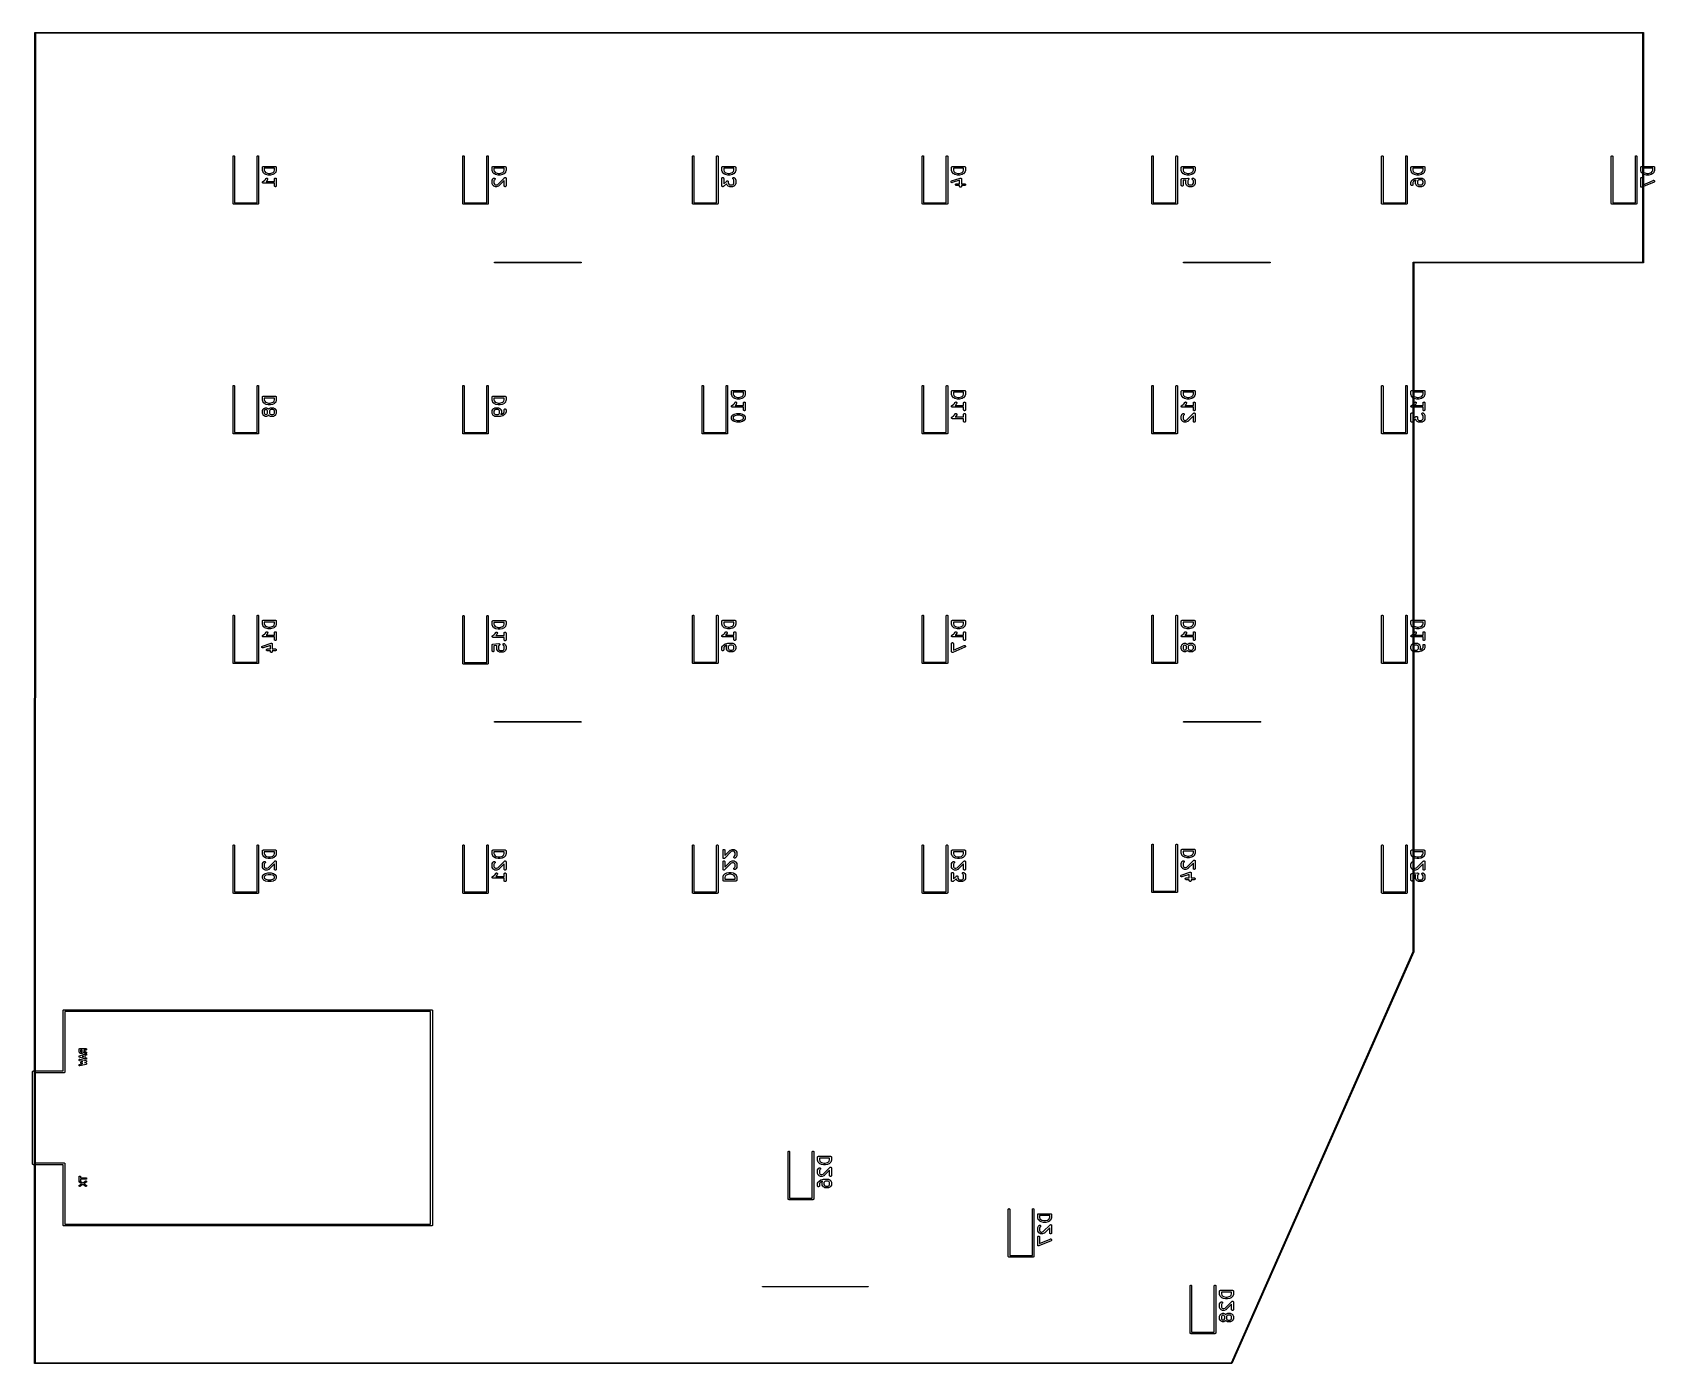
# Model space of a CAD drawing. Extents: x 74 to 208, y -150 to -40.
import ezdxf

# ---------------------------------------------------------------- set-up
doc = ezdxf.new("R2010")
doc.units = 0
doc.layers.add('BLACK', color=7, linetype='CONTINUOUS')

msp = doc.modelspace()

# ---------------------------------------------------------------- linework, layer by layer
at = {"layer": 'BLACK', "linetype": 'CONTINUOUS'}
for p, q in [((73.7479, -150.017), (73.7937, -39.6887)), ((73.7936, -39.6875), (73.7938, -39.6863)), ((73.7937, -39.6887), (73.7936, -39.6875)), ((73.7938, -39.6863), (73.7939, -39.6844)), ((73.7938, -39.6863), (73.7938, -39.6863)), ((73.7939, -39.6844), (73.7941, -39.6826)), ((73.7941, -39.6826), (73.7955, -39.6779)), ((73.7941, -39.6826), (73.7941, -39.6826)), ((73.7955, -39.6779), (73.7979, -39.6736)), ((73.7979, -39.6735), (73.7999, -39.671)), ((73.7979, -39.6736), (73.7979, -39.6735)), ((73.7979, -39.6735), (73.7979, -39.6735)), ((73.7979, -39.6735), (73.7979, -39.6735)), ((73.8437, -39.7125), (73.7979, -149.994)), ((73.7999, -39.671), (73.801, -39.6697)), ((73.801, -39.6697), (73.8048, -39.6666)), ((73.801, -39.6697), (73.801, -39.6697)), ((73.801, -39.6697), (73.801, -39.6697)), ((73.8048, -39.6666), (73.8078, -39.665)), ((73.8048, -39.6666), (73.8048, -39.6666)), ((73.8048, -39.6666), (73.8048, -39.6666)), ((73.8048, -39.6666), (73.8048, -39.6666)), ((73.8078, -39.665), (73.8091, -39.6643)), ((73.8091, -39.6643), (73.8117, -39.6635)), ((73.8091, -39.6643), (73.8091, -39.6643)), ((73.8091, -39.6643), (73.8091, -39.6643)), ((73.8117, -39.6635), (73.8138, -39.6629)), ((73.8138, -39.6629), (73.8139, -39.6629)), ((73.8139, -39.6629), (73.8163, -39.6626)), ((73.8139, -39.6629), (73.8139, -39.6629)), ((73.8163, -39.6626), (73.8175, -39.6625)), ((73.8175, -39.6625), (73.8188, -39.6624)), ((73.8175, -39.6625), (73.8175, -39.6625)), ((73.8188, -39.6624), (73.82, -39.6625)), ((73.82, -39.6625), (207.168, -39.6625)), ((207.144, -39.7125), (73.8437, -39.7125)), ((207.144, -58.7125), (207.144, -39.7125)), ((207.168, -39.6625), (207.169, -39.6624)), ((207.169, -39.6624), (207.17, -39.6625)), ((207.17, -39.6625), (207.17, -39.6625)), ((207.17, -39.6625), (207.174, -39.6629)), ((207.174, -39.6629), (207.178, -39.6643)), ((207.178, -39.6643), (207.183, -39.6666)), ((207.183, -39.6666), (207.187, -39.6697)), ((207.187, -39.6697), (207.19, -39.6735)), ((207.19, -39.6735), (207.192, -39.6779)), ((207.192, -39.6779), (207.193, -39.6826)), ((207.193, -39.6826), (207.194, -39.6875)), ((207.194, -39.6875), (207.194, -39.6887)), ((207.194, -39.6887), (207.194, -58.7363)), ((90.2212, -53.8408), (90.2213, -49.9408)), ((90.2213, -49.9408), (90.2221, -49.932)), ((90.2221, -49.932), (90.2255, -49.9207)), ((90.2255, -49.9207), (90.2311, -49.9103)), ((90.2311, -49.9103), (90.2386, -49.9011)), ((90.2386, -49.9011), (90.2478, -49.8936)), ((90.2478, -49.8936), (90.2582, -49.888)), ((90.2582, -49.888), (90.2695, -49.8846)), ((90.2695, -49.8846), (90.2812, -49.8835)), ((90.2812, -49.8835), (90.293, -49.8846)), ((90.293, -49.8846), (90.3043, -49.888)), ((90.3043, -49.888), (90.3147, -49.8936)), ((90.3147, -49.8936), (90.3239, -49.9011)), ((90.3239, -49.9011), (90.3314, -49.9103)), ((90.3314, -49.9103), (90.337, -49.9207)), ((90.337, -49.9207), (90.3404, -49.932)), ((90.3404, -49.932), (90.3413, -49.9408)), ((90.3413, -49.9408), (90.3413, -53.7837)), ((92.2212, -53.7837), (92.2213, -49.9408)), ((92.2213, -49.9408), (92.2221, -49.932)), ((92.2221, -49.932), (92.2255, -49.9207)), ((92.2255, -49.9207), (92.2311, -49.9103)), ((92.2311, -49.9103), (92.2386, -49.9011)), ((92.2386, -49.9011), (92.2478, -49.8936)), ((92.2478, -49.8936), (92.2582, -49.888)), ((92.2582, -49.888), (92.2695, -49.8846)), ((92.2695, -49.8846), (92.2812, -49.8835)), ((92.2812, -49.8835), (92.293, -49.8846)), ((92.293, -49.8846), (92.3043, -49.888)), ((92.3043, -49.888), (92.3147, -49.8936)), ((92.3147, -49.8936), (92.3239, -49.9011)), ((92.3239, -49.9011), (92.3314, -49.9103)), ((92.3314, -49.9103), (92.337, -49.9207)), ((92.337, -49.9207), (92.3404, -49.932)), ((92.3404, -49.932), (92.3413, -49.9408)), ((92.3413, -49.9408), (92.3413, -53.8408)), ((92.6586, -50.8546), (92.6594, -50.8476)), ((92.6586, -50.8551), (92.6586, -50.8546)), ((92.6586, -50.8557), (92.6586, -50.8551)), ((92.6586, -50.8551), (92.6586, -50.8551)), ((92.6586, -50.8551), (92.6586, -50.8551)), ((92.6586, -51.0938), (92.6586, -50.8557)), ((92.659, -51.0979), (92.6586, -51.0938)), ((92.6591, -51.1022), (92.659, -51.0979)), ((92.6598, -51.1052), (92.6591, -51.1022)), ((92.6594, -50.8476), (92.6602, -50.8406)), ((92.6601, -51.1083), (92.6598, -51.1052)), ((92.6613, -51.1123), (92.6601, -51.1083)), ((92.6602, -50.8403), (92.6603, -50.8401)), ((92.6602, -50.8406), (92.6602, -50.8403)), ((92.6603, -50.8401), (92.6624, -50.8334)), ((92.6622, -51.1165), (92.6613, -51.1123)), ((92.6625, -51.1175), (92.6622, -51.1165)), ((92.6624, -50.8334), (92.6645, -50.8266)), ((92.7101, -51.2603), (92.6625, -51.1175)), ((92.6645, -50.8266), (92.6646, -50.8264)), ((92.6646, -50.8264), (92.6647, -50.8261)), ((92.6647, -50.8261), (92.6681, -50.8199)), ((92.6681, -50.8199), (92.6715, -50.8137)), ((92.6715, -50.8137), (92.6716, -50.8135)), ((92.6716, -50.8135), (92.6717, -50.8133)), ((92.6717, -50.8133), (92.6763, -50.8079)), ((92.6763, -50.8079), (92.6808, -50.8024)), ((92.6808, -50.8024), (92.681, -50.8023)), ((92.681, -50.8023), (92.6812, -50.8021)), ((92.6812, -50.8021), (92.6866, -50.7977)), ((92.6866, -50.7977), (92.6921, -50.7932)), ((92.6921, -50.7932), (92.6924, -50.7931)), ((92.6924, -50.7931), (92.6926, -50.7929)), ((92.6926, -50.7929), (92.6988, -50.7896)), ((92.6988, -50.7896), (92.705, -50.7863)), ((92.705, -50.7863), (92.7053, -50.7862)), ((92.7053, -50.7862), (92.7055, -50.7861)), ((92.7055, -50.7861), (92.7123, -50.7841)), ((92.7123, -50.7841), (92.7191, -50.7821)), ((92.7191, -50.7821), (92.7193, -50.7821)), ((92.7193, -50.7821), (92.7196, -50.782)), ((92.7196, -50.782), (92.7266, -50.7813)), ((92.7266, -50.7813), (92.7336, -50.7807)), ((92.7336, -50.7807), (93.7336, -50.7807)), ((92.8086, -50.9307), (92.8086, -51.0816)), ((93.6586, -50.9307), (92.8086, -50.9307)), ((92.8086, -51.0816), (92.8468, -51.1961)), ((93.6205, -51.1961), (93.6586, -51.0816)), ((93.6586, -51.0816), (93.6586, -50.9307)), ((93.7336, -50.7807), (93.7341, -50.7807)), ((93.7341, -50.7807), (93.7342, -50.7807)), ((93.7342, -50.7807), (93.7342, -50.7807)), ((93.7342, -50.7807), (93.7347, -50.7807)), ((93.7347, -50.7807), (93.7417, -50.7815)), ((93.7417, -50.7815), (93.7487, -50.7822)), ((93.7487, -50.7822), (93.749, -50.7823)), ((93.749, -50.7823), (93.7492, -50.7823)), ((93.7492, -50.7823), (93.7559, -50.7844)), ((93.7559, -50.7844), (93.7627, -50.7865)), ((93.8048, -51.1175), (93.7572, -51.2603)), ((93.7627, -50.7865), (93.7629, -50.7866)), ((93.7629, -50.7866), (93.7632, -50.7867)), ((93.7632, -50.7867), (93.7694, -50.7901)), ((93.7694, -50.7901), (93.7756, -50.7935)), ((93.7756, -50.7935), (93.7758, -50.7936)), ((93.7758, -50.7936), (93.776, -50.7938)), ((93.776, -50.7938), (93.7814, -50.7983)), ((93.7814, -50.7983), (93.7868, -50.8028)), ((93.7868, -50.8028), (93.787, -50.803)), ((93.787, -50.803), (93.7872, -50.8032)), ((93.7872, -50.8032), (93.7916, -50.8086)), ((93.7916, -50.8086), (93.7961, -50.8141)), ((93.7961, -50.8141), (93.7962, -50.8144)), ((93.7962, -50.8144), (93.7964, -50.8146)), ((93.7964, -50.8146), (93.7997, -50.8208)), ((93.7997, -50.8208), (93.803, -50.8271)), ((93.803, -50.8271), (93.803, -50.8273)), ((93.803, -50.8273), (93.8032, -50.8276)), ((93.8032, -50.8276), (93.8052, -50.8343)), ((93.8057, -51.1134), (93.8048, -51.1175)), ((93.8052, -50.8343), (93.8072, -50.8411)), ((93.807, -51.1093), (93.8057, -51.1134)), ((93.8073, -51.1062), (93.807, -51.1093)), ((93.8072, -50.8411), (93.8072, -50.8413)), ((93.8072, -50.8413), (93.8073, -50.8416)), ((93.8073, -50.8416), (93.8079, -50.8486)), ((93.808, -51.1032), (93.8073, -51.1062)), ((93.8079, -50.8486), (93.8086, -50.8557)), ((93.8082, -51.099), (93.808, -51.1032)), ((93.8086, -51.0948), (93.8082, -51.099)), ((93.8086, -50.8557), (93.8086, -51.0938)), ((93.8086, -51.0938), (93.8086, -51.0948)), ((109.271, -49.9408), (109.272, -49.932)), ((109.271, -53.8408), (109.271, -49.9408)), ((109.272, -49.932), (109.276, -49.9207)), ((109.276, -49.9207), (109.281, -49.9103)), ((109.281, -49.9103), (109.289, -49.9011)), ((109.289, -49.9011), (109.298, -49.8936)), ((109.298, -49.8936), (109.308, -49.888)), ((109.308, -49.888), (109.319, -49.8846)), ((109.319, -49.8846), (109.331, -49.8835)), ((109.331, -49.8835), (109.343, -49.8846)), ((109.343, -49.8846), (109.354, -49.888)), ((109.354, -49.888), (109.365, -49.8936)), ((109.365, -49.8936), (109.374, -49.9011)), ((109.374, -49.9011), (109.381, -49.9103)), ((109.381, -49.9103), (109.387, -49.9207)), ((109.387, -49.9207), (109.39, -49.932)), ((109.39, -49.932), (109.391, -49.9408)), ((109.391, -49.9408), (109.391, -53.7837)), ((111.271, -49.9408), (111.272, -49.932)), ((111.271, -53.7837), (111.271, -49.9408)), ((111.272, -49.932), (111.276, -49.9207)), ((111.276, -49.9207), (111.281, -49.9103)), ((111.281, -49.9103), (111.289, -49.9011)), ((111.289, -49.9011), (111.298, -49.8936)), ((111.298, -49.8936), (111.308, -49.888)), ((111.308, -49.888), (111.319, -49.8846)), ((111.319, -49.8846), (111.331, -49.8835)), ((111.331, -49.8835), (111.343, -49.8846)), ((111.343, -49.8846), (111.354, -49.888)), ((111.354, -49.888), (111.365, -49.8936)), ((111.365, -49.8936), (111.374, -49.9011)), ((111.374, -49.9011), (111.381, -49.9103)), ((111.381, -49.9103), (111.387, -49.9207)), ((111.387, -49.9207), (111.39, -49.932)), ((111.39, -49.932), (111.391, -49.9408)), ((111.391, -49.9408), (111.391, -53.8408)), ((111.709, -50.8476), (111.71, -50.8406)), ((111.709, -50.8546), (111.709, -50.8476)), ((111.709, -50.8551), (111.709, -50.8546)), ((111.709, -50.8557), (111.709, -50.8551)), ((111.709, -50.8551), (111.709, -50.8551)), ((111.709, -50.8551), (111.709, -50.8551)), ((111.709, -51.0938), (111.709, -50.8557)), ((111.709, -51.0979), (111.709, -51.0938)), ((111.709, -51.1022), (111.709, -51.0979)), ((111.71, -51.1052), (111.709, -51.1022)), ((111.71, -50.8401), (111.712, -50.8334)), ((111.71, -50.8403), (111.71, -50.8401)), ((111.71, -50.8406), (111.71, -50.8403)), ((111.71, -51.1083), (111.71, -51.1052)), ((111.711, -51.1123), (111.71, -51.1083)), ((111.712, -51.1165), (111.711, -51.1123)), ((111.712, -50.8334), (111.714, -50.8266)), ((111.712, -51.1175), (111.712, -51.1165)), ((111.76, -51.2603), (111.712, -51.1175)), ((111.714, -50.8266), (111.715, -50.8264)), ((111.715, -50.8261), (111.718, -50.8199)), ((111.715, -50.8264), (111.715, -50.8261)), ((111.718, -50.8199), (111.721, -50.8137)), ((111.721, -50.8137), (111.722, -50.8135)), ((111.722, -50.8133), (111.726, -50.8079)), ((111.722, -50.8135), (111.722, -50.8133)), ((111.726, -50.8079), (111.731, -50.8024)), ((111.731, -50.8021), (111.737, -50.7977)), ((111.731, -50.8023), (111.731, -50.8021)), ((111.731, -50.8024), (111.731, -50.8023)), ((111.737, -50.7977), (111.742, -50.7932)), ((111.742, -50.7931), (111.743, -50.7929)), ((111.742, -50.7932), (111.742, -50.7931)), ((111.743, -50.7929), (111.749, -50.7896)), ((111.749, -50.7896), (111.755, -50.7863)), ((111.755, -50.7862), (111.756, -50.7861)), ((111.755, -50.7863), (111.755, -50.7862)), ((111.756, -50.7861), (111.762, -50.7841)), ((111.762, -50.7841), (111.769, -50.7821)), ((111.769, -50.7821), (111.77, -50.782)), ((111.769, -50.7821), (111.769, -50.7821)), ((111.77, -50.782), (111.777, -50.7813)), ((111.777, -50.7813), (111.784, -50.7807)), ((111.784, -50.7807), (112.784, -50.7807)), ((111.859, -50.9307), (111.859, -51.0816)), ((112.709, -50.9307), (111.859, -50.9307)), ((111.859, -51.0816), (111.897, -51.1961)), ((112.67, -51.1961), (112.709, -51.0816)), ((112.709, -51.0816), (112.709, -50.9307)), ((112.784, -50.7807), (112.784, -50.7807)), ((112.784, -50.7807), (112.784, -50.7807)), ((112.784, -50.7807), (112.785, -50.7807)), ((112.784, -50.7807), (112.784, -50.7807)), ((112.785, -50.7807), (112.792, -50.7815)), ((112.792, -50.7815), (112.799, -50.7822)), ((112.799, -50.7822), (112.799, -50.7823)), ((112.799, -50.7823), (112.799, -50.7823)), ((112.799, -50.7823), (112.806, -50.7844)), ((112.806, -50.7844), (112.813, -50.7865)), ((112.855, -51.1175), (112.807, -51.2603)), ((112.813, -50.7865), (112.813, -50.7866)), ((112.813, -50.7866), (112.813, -50.7867)), ((112.813, -50.7867), (112.819, -50.7901)), ((112.819, -50.7901), (112.826, -50.7935)), ((112.826, -50.7935), (112.826, -50.7936)), ((112.826, -50.7936), (112.826, -50.7938)), ((112.826, -50.7938), (112.831, -50.7983)), ((112.831, -50.7983), (112.837, -50.8028)), ((112.837, -50.8028), (112.837, -50.803)), ((112.837, -50.803), (112.837, -50.8032)), ((112.837, -50.8032), (112.842, -50.8086)), ((112.842, -50.8086), (112.846, -50.8141)), ((112.846, -50.8141), (112.846, -50.8144)), ((112.846, -50.8144), (112.846, -50.8146)), ((112.846, -50.8146), (112.85, -50.8208)), ((112.85, -50.8208), (112.853, -50.8271)), ((112.853, -50.8271), (112.853, -50.8273)), ((112.853, -50.8273), (112.853, -50.8276)), ((112.853, -50.8276), (112.855, -50.8343)), ((112.855, -50.8343), (112.857, -50.8411)), ((112.856, -51.1134), (112.855, -51.1175)), ((112.857, -51.1093), (112.856, -51.1134)), ((112.857, -50.8411), (112.857, -50.8413)), ((112.857, -50.8413), (112.857, -50.8416)), ((112.857, -50.8416), (112.858, -50.8486)), ((112.858, -51.1032), (112.857, -51.1062)), ((112.857, -51.1062), (112.857, -51.1093)), ((112.858, -50.8486), (112.859, -50.8557)), ((112.859, -51.0948), (112.858, -51.099)), ((112.858, -51.099), (112.858, -51.1032)), ((112.859, -50.8557), (112.859, -51.0938)), ((112.859, -51.0938), (112.859, -51.0948)), ((128.321, -49.9408), (128.322, -49.932)), ((128.321, -53.8408), (128.321, -49.9408)), ((128.322, -49.932), (128.326, -49.9207)), ((128.326, -49.9207), (128.331, -49.9103)), ((128.331, -49.9103), (128.339, -49.9011)), ((128.339, -49.9011), (128.348, -49.8936)), ((128.348, -49.8936), (128.358, -49.888)), ((128.358, -49.888), (128.369, -49.8846)), ((128.369, -49.8846), (128.381, -49.8835)), ((128.381, -49.8835), (128.393, -49.8846)), ((128.393, -49.8846), (128.404, -49.888)), ((128.404, -49.888), (128.415, -49.8936)), ((128.415, -49.8936), (128.424, -49.9011)), ((128.424, -49.9011), (128.431, -49.9103)), ((128.431, -49.9103), (128.437, -49.9207)), ((128.437, -49.9207), (128.44, -49.932)), ((128.44, -49.932), (128.441, -49.9408)), ((128.441, -49.9408), (128.441, -53.7837)), ((130.321, -49.9408), (130.322, -49.932)), ((130.321, -53.7837), (130.321, -49.9408)), ((130.322, -49.932), (130.326, -49.9207)), ((130.326, -49.9207), (130.331, -49.9103)), ((130.331, -49.9103), (130.339, -49.9011)), ((130.339, -49.9011), (130.348, -49.8936)), ((130.348, -49.8936), (130.358, -49.888)), ((130.358, -49.888), (130.369, -49.8846)), ((130.369, -49.8846), (130.381, -49.8835)), ((130.381, -49.8835), (130.393, -49.8846)), ((130.393, -49.8846), (130.404, -49.888)), ((130.404, -49.888), (130.415, -49.8936)), ((130.415, -49.8936), (130.424, -49.9011)), ((130.424, -49.9011), (130.431, -49.9103)), ((130.431, -49.9103), (130.437, -49.9207)), ((130.437, -49.9207), (130.44, -49.932)), ((130.44, -49.932), (130.441, -49.9408)), ((130.441, -49.9408), (130.441, -53.8408)), ((130.759, -50.8476), (130.76, -50.8406)), ((130.759, -50.8546), (130.759, -50.8476)), ((130.759, -50.8551), (130.759, -50.8546)), ((130.759, -50.8557), (130.759, -50.8551)), ((130.759, -50.8551), (130.759, -50.8551)), ((130.759, -50.8551), (130.759, -50.8551)), ((130.759, -51.0938), (130.759, -50.8557)), ((130.759, -51.0979), (130.759, -51.0938)), ((130.759, -51.1022), (130.759, -51.0979)), ((130.76, -51.1052), (130.759, -51.1022)), ((130.76, -50.8401), (130.762, -50.8334)), ((130.76, -50.8403), (130.76, -50.8401)), ((130.76, -50.8406), (130.76, -50.8403)), ((130.76, -51.1083), (130.76, -51.1052)), ((130.761, -51.1123), (130.76, -51.1083)), ((130.762, -51.1165), (130.761, -51.1123)), ((130.762, -50.8334), (130.764, -50.8266)), ((130.762, -51.1175), (130.762, -51.1165)), ((130.81, -51.2603), (130.762, -51.1175)), ((130.764, -50.8266), (130.765, -50.8264)), ((130.765, -50.8261), (130.768, -50.8199)), ((130.765, -50.8264), (130.765, -50.8261)), ((130.768, -50.8199), (130.771, -50.8137)), ((130.771, -50.8137), (130.772, -50.8135)), ((130.772, -50.8133), (130.776, -50.8079)), ((130.772, -50.8135), (130.772, -50.8133)), ((130.776, -50.8079), (130.781, -50.8024)), ((130.781, -50.8021), (130.787, -50.7977)), ((130.781, -50.8023), (130.781, -50.8021)), ((130.781, -50.8024), (130.781, -50.8023)), ((130.787, -50.7977), (130.792, -50.7932)), ((130.792, -50.7931), (130.793, -50.7929)), ((130.792, -50.7932), (130.792, -50.7931)), ((130.793, -50.7929), (130.799, -50.7896)), ((130.799, -50.7896), (130.805, -50.7863)), ((130.805, -50.7862), (130.806, -50.7861)), ((130.805, -50.7863), (130.805, -50.7862)), ((130.806, -50.7861), (130.812, -50.7841)), ((130.812, -50.7841), (130.819, -50.7821)), ((130.819, -50.7821), (130.82, -50.782)), ((130.819, -50.7821), (130.819, -50.7821)), ((130.82, -50.782), (130.827, -50.7813)), ((130.827, -50.7813), (130.834, -50.7807)), ((130.834, -50.7807), (131.834, -50.7807)), ((130.909, -50.9307), (130.909, -51.0816)), ((131.759, -50.9307), (130.909, -50.9307)), ((130.909, -51.0816), (130.947, -51.1961)), ((131.72, -51.1961), (131.759, -51.0816)), ((131.759, -51.0816), (131.759, -50.9307)), ((131.834, -50.7807), (131.834, -50.7807)), ((131.834, -50.7807), (131.834, -50.7807)), ((131.834, -50.7807), (131.835, -50.7807)), ((131.834, -50.7807), (131.834, -50.7807)), ((131.835, -50.7807), (131.842, -50.7815)), ((131.842, -50.7815), (131.849, -50.7822)), ((131.849, -50.7822), (131.849, -50.7823)), ((131.849, -50.7823), (131.849, -50.7823)), ((131.849, -50.7823), (131.856, -50.7844)), ((131.856, -50.7844), (131.863, -50.7865)), ((131.905, -51.1175), (131.857, -51.2603)), ((131.863, -50.7865), (131.863, -50.7866)), ((131.863, -50.7866), (131.863, -50.7867)), ((131.863, -50.7867), (131.869, -50.7901)), ((131.869, -50.7901), (131.876, -50.7935)), ((131.876, -50.7935), (131.876, -50.7936)), ((131.876, -50.7936), (131.876, -50.7938)), ((131.876, -50.7938), (131.881, -50.7983)), ((131.881, -50.7983), (131.887, -50.8028)), ((131.887, -50.8028), (131.887, -50.803)), ((131.887, -50.803), (131.887, -50.8032)), ((131.887, -50.8032), (131.892, -50.8086)), ((131.892, -50.8086), (131.896, -50.8141)), ((131.896, -50.8141), (131.896, -50.8144)), ((131.896, -50.8144), (131.896, -50.8146)), ((131.896, -50.8146), (131.9, -50.8208)), ((131.9, -50.8208), (131.903, -50.8271)), ((131.903, -50.8271), (131.903, -50.8273)), ((131.903, -50.8273), (131.903, -50.8276)), ((131.903, -50.8276), (131.905, -50.8343)), ((131.905, -50.8343), (131.907, -50.8411)), ((131.906, -51.1134), (131.905, -51.1175)), ((131.907, -51.1093), (131.906, -51.1134)), ((131.907, -50.8411), (131.907, -50.8413)), ((131.907, -50.8413), (131.907, -50.8416)), ((131.907, -50.8416), (131.908, -50.8486)), ((131.908, -51.1032), (131.907, -51.1062)), ((131.907, -51.1062), (131.907, -51.1093)), ((131.908, -50.8486), (131.909, -50.8557)), ((131.909, -51.0948), (131.908, -51.099)), ((131.908, -51.099), (131.908, -51.1032)), ((131.909, -50.8557), (131.909, -51.0938)), ((131.909, -51.0938), (131.909, -51.0948)), ((147.371, -49.9408), (147.372, -49.932)), ((147.371, -53.8408), (147.371, -49.9408)), ((147.372, -49.932), (147.376, -49.9207)), ((147.376, -49.9207), (147.381, -49.9103)), ((147.381, -49.9103), (147.389, -49.9011)), ((147.389, -49.9011), (147.398, -49.8936)), ((147.398, -49.8936), (147.408, -49.888)), ((147.408, -49.888), (147.419, -49.8846)), ((147.419, -49.8846), (147.431, -49.8835)), ((147.431, -49.8835), (147.443, -49.8846)), ((147.443, -49.8846), (147.454, -49.888)), ((147.454, -49.888), (147.465, -49.8936)), ((147.465, -49.8936), (147.474, -49.9011)), ((147.474, -49.9011), (147.481, -49.9103)), ((147.481, -49.9103), (147.487, -49.9207)), ((147.487, -49.9207), (147.49, -49.932)), ((147.49, -49.932), (147.491, -49.9408)), ((147.491, -49.9408), (147.491, -53.7837)), ((149.371, -49.9408), (149.372, -49.932)), ((149.371, -53.7837), (149.371, -49.9408)), ((149.372, -49.932), (149.376, -49.9207)), ((149.376, -49.9207), (149.381, -49.9103)), ((149.381, -49.9103), (149.389, -49.9011)), ((149.389, -49.9011), (149.398, -49.8936)), ((149.398, -49.8936), (149.408, -49.888)), ((149.408, -49.888), (149.419, -49.8846)), ((149.419, -49.8846), (149.431, -49.8835)), ((149.431, -49.8835), (149.443, -49.8846)), ((149.443, -49.8846), (149.454, -49.888)), ((149.454, -49.888), (149.465, -49.8936)), ((149.465, -49.8936), (149.474, -49.9011)), ((149.474, -49.9011), (149.481, -49.9103)), ((149.481, -49.9103), (149.487, -49.9207)), ((149.487, -49.9207), (149.49, -49.932)), ((149.49, -49.932), (149.491, -49.9408)), ((149.491, -49.9408), (149.491, -53.8408)), ((149.809, -50.8476), (149.81, -50.8406)), ((149.809, -50.8546), (149.809, -50.8476)), ((149.809, -50.8551), (149.809, -50.8546)), ((149.809, -50.8557), (149.809, -50.8551)), ((149.809, -50.8551), (149.809, -50.8551)), ((149.809, -50.8551), (149.809, -50.8551)), ((149.809, -51.0938), (149.809, -50.8557)), ((149.809, -51.0979), (149.809, -51.0938)), ((149.809, -51.1022), (149.809, -51.0979)), ((149.81, -51.1052), (149.809, -51.1022)), ((149.81, -50.8401), (149.812, -50.8334)), ((149.81, -50.8403), (149.81, -50.8401)), ((149.81, -50.8406), (149.81, -50.8403)), ((149.81, -51.1083), (149.81, -51.1052)), ((149.811, -51.1123), (149.81, -51.1083)), ((149.812, -51.1165), (149.811, -51.1123)), ((149.812, -50.8334), (149.814, -50.8266)), ((149.812, -51.1175), (149.812, -51.1165)), ((149.86, -51.2603), (149.812, -51.1175)), ((149.814, -50.8266), (149.815, -50.8264)), ((149.815, -50.8261), (149.818, -50.8199)), ((149.815, -50.8264), (149.815, -50.8261)), ((149.818, -50.8199), (149.821, -50.8137)), ((149.821, -50.8137), (149.822, -50.8135)), ((149.822, -50.8133), (149.826, -50.8079)), ((149.822, -50.8135), (149.822, -50.8133)), ((149.826, -50.8079), (149.831, -50.8024)), ((149.831, -50.8021), (149.837, -50.7977)), ((149.831, -50.8023), (149.831, -50.8021)), ((149.831, -50.8024), (149.831, -50.8023)), ((149.837, -50.7977), (149.842, -50.7932)), ((149.842, -50.7931), (149.843, -50.7929)), ((149.842, -50.7932), (149.842, -50.7931)), ((149.843, -50.7929), (149.849, -50.7896)), ((149.849, -50.7896), (149.855, -50.7863)), ((149.855, -50.7862), (149.856, -50.7861)), ((149.855, -50.7863), (149.855, -50.7862)), ((149.856, -50.7861), (149.862, -50.7841)), ((149.862, -50.7841), (149.869, -50.7821)), ((149.869, -50.7821), (149.87, -50.782)), ((149.869, -50.7821), (149.869, -50.7821)), ((149.87, -50.782), (149.877, -50.7813)), ((149.877, -50.7813), (149.884, -50.7807)), ((149.884, -50.7807), (150.884, -50.7807)), ((149.959, -50.9307), (149.959, -51.0816)), ((150.809, -50.9307), (149.959, -50.9307)), ((149.959, -51.0816), (149.997, -51.1961)), ((150.77, -51.1961), (150.809, -51.0816)), ((150.809, -51.0816), (150.809, -50.9307)), ((150.884, -50.7807), (150.884, -50.7807)), ((150.884, -50.7807), (150.884, -50.7807)), ((150.884, -50.7807), (150.885, -50.7807)), ((150.884, -50.7807), (150.884, -50.7807)), ((150.885, -50.7807), (150.892, -50.7815)), ((150.892, -50.7815), (150.899, -50.7822)), ((150.899, -50.7822), (150.899, -50.7823)), ((150.899, -50.7823), (150.899, -50.7823)), ((150.899, -50.7823), (150.906, -50.7844)), ((150.906, -50.7844), (150.913, -50.7865)), ((150.955, -51.1175), (150.907, -51.2603)), ((150.913, -50.7865), (150.913, -50.7866)), ((150.913, -50.7866), (150.913, -50.7867)), ((150.913, -50.7867), (150.919, -50.7901)), ((150.919, -50.7901), (150.926, -50.7935)), ((150.926, -50.7935), (150.926, -50.7936)), ((150.926, -50.7936), (150.926, -50.7938)), ((150.926, -50.7938), (150.931, -50.7983)), ((150.931, -50.7983), (150.937, -50.8028)), ((150.937, -50.8028), (150.937, -50.803)), ((150.937, -50.803), (150.937, -50.8032)), ((150.937, -50.8032), (150.942, -50.8086)), ((150.942, -50.8086), (150.946, -50.8141)), ((150.946, -50.8141), (150.946, -50.8144)), ((150.946, -50.8144), (150.946, -50.8146)), ((150.946, -50.8146), (150.95, -50.8208)), ((150.95, -50.8208), (150.953, -50.8271)), ((150.953, -50.8271), (150.953, -50.8273)), ((150.953, -50.8273), (150.953, -50.8276)), ((150.953, -50.8276), (150.955, -50.8343)), ((150.955, -50.8343), (150.957, -50.8411)), ((150.956, -51.1134), (150.955, -51.1175)), ((150.957, -51.1093), (150.956, -51.1134)), ((150.957, -50.8411), (150.957, -50.8413)), ((150.957, -50.8413), (150.957, -50.8416)), ((150.957, -50.8416), (150.958, -50.8486)), ((150.958, -51.1032), (150.957, -51.1062)), ((150.957, -51.1062), (150.957, -51.1093)), ((150.958, -50.8486), (150.959, -50.8557)), ((150.959, -51.0948), (150.958, -51.099)), ((150.958, -51.099), (150.958, -51.1032)), ((150.959, -50.8557), (150.959, -51.0938)), ((150.959, -51.0938), (150.959, -51.0948)), ((166.421, -49.9408), (166.422, -49.932)), ((166.421, -53.8408), (166.421, -49.9408)), ((166.422, -49.932), (166.426, -49.9207)), ((166.426, -49.9207), (166.431, -49.9103)), ((166.431, -49.9103), (166.439, -49.9011)), ((166.439, -49.9011), (166.448, -49.8936)), ((166.448, -49.8936), (166.458, -49.888)), ((166.458, -49.888), (166.469, -49.8846)), ((166.469, -49.8846), (166.481, -49.8835)), ((166.481, -49.8835), (166.493, -49.8846)), ((166.493, -49.8846), (166.504, -49.888)), ((166.504, -49.888), (166.515, -49.8936)), ((166.515, -49.8936), (166.524, -49.9011)), ((166.524, -49.9011), (166.531, -49.9103)), ((166.531, -49.9103), (166.537, -49.9207)), ((166.537, -49.9207), (166.54, -49.932)), ((166.54, -49.932), (166.541, -49.9408)), ((166.541, -49.9408), (166.541, -53.7837)), ((168.421, -49.9408), (168.422, -49.932)), ((168.421, -53.7837), (168.421, -49.9408)), ((168.422, -49.932), (168.426, -49.9207)), ((168.426, -49.9207), (168.431, -49.9103)), ((168.431, -49.9103), (168.439, -49.9011)), ((168.439, -49.9011), (168.448, -49.8936)), ((168.448, -49.8936), (168.458, -49.888)), ((168.458, -49.888), (168.469, -49.8846)), ((168.469, -49.8846), (168.481, -49.8835)), ((168.481, -49.8835), (168.493, -49.8846)), ((168.493, -49.8846), (168.504, -49.888)), ((168.504, -49.888), (168.515, -49.8936)), ((168.515, -49.8936), (168.524, -49.9011)), ((168.524, -49.9011), (168.531, -49.9103)), ((168.531, -49.9103), (168.537, -49.9207)), ((168.537, -49.9207), (168.54, -49.932)), ((168.54, -49.932), (168.541, -49.9408)), ((168.541, -49.9408), (168.541, -53.8408)), ((168.859, -50.8476), (168.86, -50.8406)), ((168.859, -50.8546), (168.859, -50.8476)), ((168.859, -50.8551), (168.859, -50.8546)), ((168.859, -50.8557), (168.859, -50.8551)), ((168.859, -50.8551), (168.859, -50.8551)), ((168.859, -50.8551), (168.859, -50.8551)), ((168.859, -51.0938), (168.859, -50.8557)), ((168.859, -51.0979), (168.859, -51.0938)), ((168.859, -51.1022), (168.859, -51.0979)), ((168.86, -51.1052), (168.859, -51.1022)), ((168.86, -50.8401), (168.862, -50.8334)), ((168.86, -50.8403), (168.86, -50.8401)), ((168.86, -50.8406), (168.86, -50.8403)), ((168.86, -51.1083), (168.86, -51.1052)), ((168.861, -51.1123), (168.86, -51.1083)), ((168.862, -51.1165), (168.861, -51.1123)), ((168.862, -50.8334), (168.864, -50.8266)), ((168.862, -51.1175), (168.862, -51.1165)), ((168.91, -51.2603), (168.862, -51.1175)), ((168.864, -50.8266), (168.865, -50.8264)), ((168.865, -50.8261), (168.868, -50.8199)), ((168.865, -50.8264), (168.865, -50.8261)), ((168.868, -50.8199), (168.871, -50.8137)), ((168.871, -50.8137), (168.872, -50.8135)), ((168.872, -50.8133), (168.876, -50.8079)), ((168.872, -50.8135), (168.872, -50.8133)), ((168.876, -50.8079), (168.881, -50.8024)), ((168.881, -50.8021), (168.887, -50.7977)), ((168.881, -50.8023), (168.881, -50.8021)), ((168.881, -50.8024), (168.881, -50.8023)), ((168.887, -50.7977), (168.892, -50.7932)), ((168.892, -50.7931), (168.893, -50.7929)), ((168.892, -50.7932), (168.892, -50.7931)), ((168.893, -50.7929), (168.899, -50.7896)), ((168.899, -50.7896), (168.905, -50.7863)), ((168.905, -50.7862), (168.906, -50.7861)), ((168.905, -50.7863), (168.905, -50.7862)), ((168.906, -50.7861), (168.912, -50.7841)), ((168.912, -50.7841), (168.919, -50.7821)), ((168.919, -50.7821), (168.92, -50.782)), ((168.919, -50.7821), (168.919, -50.7821)), ((168.92, -50.782), (168.927, -50.7813)), ((168.927, -50.7813), (168.934, -50.7807)), ((168.934, -50.7807), (169.934, -50.7807)), ((169.009, -50.9307), (169.009, -51.0816)), ((169.859, -50.9307), (169.009, -50.9307)), ((169.009, -51.0816), (169.047, -51.1961)), ((169.82, -51.1961), (169.859, -51.0816)), ((169.859, -51.0816), (169.859, -50.9307)), ((169.934, -50.7807), (169.934, -50.7807)), ((169.934, -50.7807), (169.934, -50.7807)), ((169.934, -50.7807), (169.935, -50.7807)), ((169.934, -50.7807), (169.934, -50.7807)), ((169.935, -50.7807), (169.942, -50.7815)), ((169.942, -50.7815), (169.949, -50.7822)), ((169.949, -50.7822), (169.949, -50.7823)), ((169.949, -50.7823), (169.949, -50.7823)), ((169.949, -50.7823), (169.956, -50.7844)), ((169.956, -50.7844), (169.963, -50.7865)), ((170.005, -51.1175), (169.957, -51.2603)), ((169.963, -50.7865), (169.963, -50.7866)), ((169.963, -50.7866), (169.963, -50.7867)), ((169.963, -50.7867), (169.969, -50.7901)), ((169.969, -50.7901), (169.976, -50.7935)), ((169.976, -50.7935), (169.976, -50.7936)), ((169.976, -50.7936), (169.976, -50.7938)), ((169.976, -50.7938), (169.981, -50.7983)), ((169.981, -50.7983), (169.987, -50.8028)), ((169.987, -50.8028), (169.987, -50.803)), ((169.987, -50.803), (169.987, -50.8032)), ((169.987, -50.8032), (169.992, -50.8086)), ((169.992, -50.8086), (169.996, -50.8141)), ((169.996, -50.8141), (169.996, -50.8144)), ((169.996, -50.8144), (169.996, -50.8146)), ((169.996, -50.8146), (170, -50.8208)), ((170, -50.8208), (170.003, -50.8271)), ((170.003, -50.8271), (170.003, -50.8273)), ((170.003, -50.8273), (170.003, -50.8276)), ((170.003, -50.8276), (170.005, -50.8343)), ((170.005, -50.8343), (170.007, -50.8411)), ((170.006, -51.1134), (170.005, -51.1175)), ((170.007, -51.1093), (170.006, -51.1134)), ((170.007, -50.8411), (170.007, -50.8413)), ((170.007, -50.8413), (170.007, -50.8416)), ((170.007, -50.8416), (170.008, -50.8486)), ((170.008, -51.1032), (170.007, -51.1062)), ((170.007, -51.1062), (170.007, -51.1093)), ((170.008, -50.8486), (170.009, -50.8557)), ((170.009, -51.0948), (170.008, -51.099)), ((170.008, -51.099), (170.008, -51.1032)), ((170.009, -50.8557), (170.009, -51.0938)), ((170.009, -51.0938), (170.009, -51.0948)), ((185.471, -49.9408), (185.472, -49.932)), ((185.471, -53.8408), (185.471, -49.9408)), ((185.472, -49.932), (185.476, -49.9207)), ((185.476, -49.9207), (185.481, -49.9103)), ((185.481, -49.9103), (185.489, -49.9011)), ((185.489, -49.9011), (185.498, -49.8936)), ((185.498, -49.8936), (185.508, -49.888)), ((185.508, -49.888), (185.519, -49.8846)), ((185.519, -49.8846), (185.531, -49.8835)), ((185.531, -49.8835), (185.543, -49.8846)), ((185.543, -49.8846), (185.554, -49.888)), ((185.554, -49.888), (185.565, -49.8936)), ((185.565, -49.8936), (185.574, -49.9011)), ((185.574, -49.9011), (185.581, -49.9103)), ((185.581, -49.9103), (185.587, -49.9207)), ((185.587, -49.9207), (185.59, -49.932)), ((185.59, -49.932), (185.591, -49.9408)), ((185.591, -49.9408), (185.591, -53.7837)), ((187.471, -49.9408), (187.472, -49.932)), ((187.471, -53.7837), (187.471, -49.9408)), ((187.472, -49.932), (187.476, -49.9207)), ((187.476, -49.9207), (187.481, -49.9103)), ((187.481, -49.9103), (187.489, -49.9011)), ((187.489, -49.9011), (187.498, -49.8936)), ((187.498, -49.8936), (187.508, -49.888)), ((187.508, -49.888), (187.519, -49.8846)), ((187.519, -49.8846), (187.531, -49.8835)), ((187.531, -49.8835), (187.543, -49.8846)), ((187.543, -49.8846), (187.554, -49.888)), ((187.554, -49.888), (187.565, -49.8936)), ((187.565, -49.8936), (187.574, -49.9011)), ((187.574, -49.9011), (187.581, -49.9103)), ((187.581, -49.9103), (187.587, -49.9207)), ((187.587, -49.9207), (187.59, -49.932)), ((187.59, -49.932), (187.591, -49.9408)), ((187.591, -49.9408), (187.591, -53.8408)), ((187.909, -50.8476), (187.91, -50.8406)), ((187.909, -50.8546), (187.909, -50.8476)), ((187.909, -50.8551), (187.909, -50.8546)), ((187.909, -50.8557), (187.909, -50.8551)), ((187.909, -50.8551), (187.909, -50.8551)), ((187.909, -50.8551), (187.909, -50.8551)), ((187.909, -51.0938), (187.909, -50.8557)), ((187.909, -51.0979), (187.909, -51.0938)), ((187.909, -51.1022), (187.909, -51.0979)), ((187.91, -51.1052), (187.909, -51.1022)), ((187.91, -50.8401), (187.912, -50.8334)), ((187.91, -50.8403), (187.91, -50.8401)), ((187.91, -50.8406), (187.91, -50.8403)), ((187.91, -51.1083), (187.91, -51.1052)), ((187.911, -51.1123), (187.91, -51.1083)), ((187.912, -51.1165), (187.911, -51.1123)), ((187.912, -50.8334), (187.914, -50.8266)), ((187.912, -51.1175), (187.912, -51.1165)), ((187.96, -51.2603), (187.912, -51.1175)), ((187.914, -50.8266), (187.915, -50.8264)), ((187.915, -50.8261), (187.918, -50.8199)), ((187.915, -50.8264), (187.915, -50.8261)), ((187.918, -50.8199), (187.921, -50.8137)), ((187.921, -50.8137), (187.922, -50.8135)), ((187.922, -50.8133), (187.926, -50.8079)), ((187.922, -50.8135), (187.922, -50.8133)), ((187.926, -50.8079), (187.931, -50.8024)), ((187.931, -50.8021), (187.937, -50.7977)), ((187.931, -50.8023), (187.931, -50.8021)), ((187.931, -50.8024), (187.931, -50.8023)), ((187.937, -50.7977), (187.942, -50.7932)), ((187.942, -50.7931), (187.943, -50.7929)), ((187.942, -50.7932), (187.942, -50.7931)), ((187.943, -50.7929), (187.949, -50.7896)), ((187.949, -50.7896), (187.955, -50.7863)), ((187.955, -50.7862), (187.956, -50.7861)), ((187.955, -50.7863), (187.955, -50.7862)), ((187.956, -50.7861), (187.962, -50.7841)), ((187.962, -50.7841), (187.969, -50.7821)), ((187.969, -50.7821), (187.97, -50.782)), ((187.969, -50.7821), (187.969, -50.7821)), ((187.97, -50.782), (187.977, -50.7813)), ((187.977, -50.7813), (187.984, -50.7807)), ((187.984, -50.7807), (188.984, -50.7807)), ((188.059, -50.9307), (188.059, -51.0816)), ((188.909, -50.9307), (188.059, -50.9307)), ((188.059, -51.0816), (188.097, -51.1961)), ((188.87, -51.1961), (188.909, -51.0816)), ((188.909, -51.0816), (188.909, -50.9307)), ((188.984, -50.7807), (188.984, -50.7807)), ((188.984, -50.7807), (188.984, -50.7807)), ((188.984, -50.7807), (188.985, -50.7807)), ((188.984, -50.7807), (188.984, -50.7807)), ((188.985, -50.7807), (188.992, -50.7815)), ((188.992, -50.7815), (188.999, -50.7822)), ((188.999, -50.7822), (188.999, -50.7823)), ((188.999, -50.7823), (188.999, -50.7823)), ((188.999, -50.7823), (189.006, -50.7844)), ((189.006, -50.7844), (189.013, -50.7865)), ((189.055, -51.1175), (189.007, -51.2603)), ((189.013, -50.7865), (189.013, -50.7866)), ((189.013, -50.7866), (189.013, -50.7867)), ((189.013, -50.7867), (189.019, -50.7901)), ((189.019, -50.7901), (189.026, -50.7935)), ((189.026, -50.7935), (189.026, -50.7936)), ((189.026, -50.7936), (189.026, -50.7938)), ((189.026, -50.7938), (189.031, -50.7983)), ((189.031, -50.7983), (189.037, -50.8028)), ((189.037, -50.8028), (189.037, -50.803)), ((189.037, -50.803), (189.037, -50.8032)), ((189.037, -50.8032), (189.042, -50.8086)), ((189.042, -50.8086), (189.046, -50.8141)), ((189.046, -50.8141), (189.046, -50.8144)), ((189.046, -50.8144), (189.046, -50.8146)), ((189.046, -50.8146), (189.05, -50.8208)), ((189.05, -50.8208), (189.053, -50.8271)), ((189.053, -50.8271), (189.053, -50.8273)), ((189.053, -50.8273), (189.053, -50.8276)), ((189.053, -50.8276), (189.055, -50.8343)), ((189.055, -50.8343), (189.057, -50.8411)), ((189.056, -51.1134), (189.055, -51.1175)), ((189.057, -51.1093), (189.056, -51.1134)), ((189.057, -50.8411), (189.057, -50.8413)), ((189.057, -50.8413), (189.057, -50.8416)), ((189.057, -50.8416), (189.058, -50.8486)), ((189.058, -51.1032), (189.057, -51.1062)), ((189.057, -51.1062), (189.057, -51.1093)), ((189.058, -50.8486), (189.059, -50.8557)), ((189.059, -51.0948), (189.058, -51.099)), ((189.058, -51.099), (189.058, -51.1032)), ((189.059, -50.8557), (189.059, -51.0938)), ((189.059, -51.0938), (189.059, -51.0948)), ((204.521, -49.9408), (204.522, -49.932)), ((204.521, -53.8408), (204.521, -49.9408)), ((204.522, -49.932), (204.526, -49.9207)), ((204.526, -49.9207), (204.531, -49.9103)), ((204.531, -49.9103), (204.539, -49.9011)), ((204.539, -49.9011), (204.548, -49.8936)), ((204.548, -49.8936), (204.558, -49.888)), ((204.558, -49.888), (204.569, -49.8846)), ((204.569, -49.8846), (204.581, -49.8835)), ((204.581, -49.8835), (204.593, -49.8846)), ((204.593, -49.8846), (204.604, -49.888)), ((204.604, -49.888), (204.615, -49.8936)), ((204.615, -49.8936), (204.624, -49.9011)), ((204.624, -49.9011), (204.631, -49.9103)), ((204.631, -49.9103), (204.637, -49.9207)), ((204.637, -49.9207), (204.64, -49.932)), ((204.64, -49.932), (204.641, -49.9408)), ((204.641, -49.9408), (204.641, -53.7837)), ((206.521, -49.9408), (206.522, -49.932)), ((206.521, -53.7837), (206.521, -49.9408)), ((206.522, -49.932), (206.526, -49.9207)), ((206.526, -49.9207), (206.531, -49.9103)), ((206.531, -49.9103), (206.539, -49.9011)), ((206.539, -49.9011), (206.548, -49.8936)), ((206.548, -49.8936), (206.558, -49.888)), ((206.558, -49.888), (206.569, -49.8846)), ((206.569, -49.8846), (206.581, -49.8835)), ((206.581, -49.8835), (206.593, -49.8846)), ((206.593, -49.8846), (206.604, -49.888)), ((206.604, -49.888), (206.615, -49.8936)), ((206.615, -49.8936), (206.624, -49.9011)), ((206.624, -49.9011), (206.631, -49.9103)), ((206.631, -49.9103), (206.637, -49.9207)), ((206.637, -49.9207), (206.64, -49.932)), ((206.64, -49.932), (206.641, -49.9408)), ((206.641, -49.9408), (206.641, -53.8408)), ((206.959, -50.8476), (206.96, -50.8406)), ((206.959, -50.8546), (206.959, -50.8476)), ((206.959, -50.8551), (206.959, -50.8546)), ((206.959, -50.8557), (206.959, -50.8551)), ((206.959, -50.8551), (206.959, -50.8551)), ((206.959, -50.8551), (206.959, -50.8551)), ((206.959, -51.0938), (206.959, -50.8557)), ((206.959, -51.0979), (206.959, -51.0938)), ((206.959, -51.1022), (206.959, -51.0979)), ((206.96, -51.1052), (206.959, -51.1022)), ((206.96, -50.8401), (206.962, -50.8334)), ((206.96, -50.8403), (206.96, -50.8401)), ((206.96, -50.8406), (206.96, -50.8403)), ((206.96, -51.1083), (206.96, -51.1052)), ((206.961, -51.1123), (206.96, -51.1083)), ((206.962, -51.1165), (206.961, -51.1123)), ((206.962, -50.8334), (206.964, -50.8266)), ((206.962, -51.1175), (206.962, -51.1165)), ((207.01, -51.2603), (206.962, -51.1175)), ((206.964, -50.8266), (206.965, -50.8264)), ((206.965, -50.8261), (206.968, -50.8199)), ((206.965, -50.8264), (206.965, -50.8261)), ((206.968, -50.8199), (206.971, -50.8137)), ((206.971, -50.8137), (206.972, -50.8135)), ((206.972, -50.8133), (206.976, -50.8079)), ((206.972, -50.8135), (206.972, -50.8133)), ((206.976, -50.8079), (206.981, -50.8024)), ((206.981, -50.8021), (206.987, -50.7977)), ((206.981, -50.8023), (206.981, -50.8021)), ((206.981, -50.8024), (206.981, -50.8023)), ((206.987, -50.7977), (206.992, -50.7932)), ((206.992, -50.7931), (206.993, -50.7929)), ((206.992, -50.7932), (206.992, -50.7931)), ((206.993, -50.7929), (206.999, -50.7896)), ((206.999, -50.7896), (207.005, -50.7863)), ((207.005, -50.7862), (207.006, -50.7861)), ((207.005, -50.7863), (207.005, -50.7862)), ((207.006, -50.7861), (207.012, -50.7841)), ((207.012, -50.7841), (207.019, -50.7821)), ((207.019, -50.7821), (207.02, -50.782)), ((207.019, -50.7821), (207.019, -50.7821)), ((207.02, -50.782), (207.027, -50.7813)), ((207.027, -50.7813), (207.034, -50.7807)), ((207.034, -50.7807), (208.034, -50.7807)), ((207.109, -50.9307), (207.109, -51.0816)), ((207.959, -50.9307), (207.109, -50.9307)), ((207.109, -51.0816), (207.147, -51.1961)), ((207.92, -51.1961), (207.959, -51.0816)), ((207.959, -51.0816), (207.959, -50.9307)), ((208.034, -50.7807), (208.034, -50.7807)), ((208.034, -50.7807), (208.034, -50.7807)), ((208.034, -50.7807), (208.035, -50.7807)), ((208.034, -50.7807), (208.034, -50.7807)), ((208.035, -50.7807), (208.042, -50.7815)), ((208.042, -50.7815), (208.049, -50.7822)), ((208.049, -50.7822), (208.049, -50.7823)), ((208.049, -50.7823), (208.049, -50.7823)), ((208.049, -50.7823), (208.056, -50.7844)), ((208.056, -50.7844), (208.063, -50.7865)), ((208.105, -51.1175), (208.057, -51.2603)), ((208.063, -50.7865), (208.063, -50.7866)), ((208.063, -50.7866), (208.063, -50.7867)), ((208.063, -50.7867), (208.069, -50.7901)), ((208.069, -50.7901), (208.076, -50.7935)), ((208.076, -50.7935), (208.076, -50.7936)), ((208.076, -50.7936), (208.076, -50.7938)), ((208.076, -50.7938), (208.081, -50.7983)), ((208.081, -50.7983), (208.087, -50.8028)), ((208.087, -50.8028), (208.087, -50.803)), ((208.087, -50.803), (208.087, -50.8032)), ((208.087, -50.8032), (208.092, -50.8086)), ((208.092, -50.8086), (208.096, -50.8141)), ((208.096, -50.8141), (208.096, -50.8144)), ((208.096, -50.8144), (208.096, -50.8146)), ((208.096, -50.8146), (208.1, -50.8208)), ((208.1, -50.8208), (208.103, -50.8271)), ((208.103, -50.8271), (208.103, -50.8273)), ((208.103, -50.8273), (208.103, -50.8276)), ((208.103, -50.8276), (208.105, -50.8343)), ((208.105, -50.8343), (208.107, -50.8411)), ((208.106, -51.1134), (208.105, -51.1175)), ((208.107, -51.1093), (208.106, -51.1134)), ((208.107, -50.8411), (208.107, -50.8413)), ((208.107, -50.8413), (208.107, -50.8416)), ((208.107, -50.8416), (208.108, -50.8486)), ((208.108, -51.1032), (208.107, -51.1062)), ((208.107, -51.1062), (208.107, -51.1093)), ((208.108, -50.8486), (208.109, -50.8557)), ((208.109, -51.0948), (208.108, -51.099)), ((208.108, -51.099), (208.108, -51.1032)), ((208.109, -50.8557), (208.109, -51.0938)), ((208.109, -51.0938), (208.109, -51.0948)), ((92.6586, -52.0932), (92.6594, -52.0862)), ((92.6586, -52.0933), (92.6586, -52.0932)), ((92.6593, -52.1007), (92.6586, -52.0933)), ((92.6586, -52.0933), (92.6586, -52.0933)), ((92.66, -52.1078), (92.6593, -52.1007)), ((92.6594, -52.0862), (92.6601, -52.0788)), ((92.66, -52.1079), (92.66, -52.1078)), ((92.6619, -52.1145), (92.66, -52.1079)), ((92.66, -52.1079), (92.66, -52.1079)), ((92.6601, -52.0788), (92.6602, -52.0787)), ((92.6602, -52.0787), (92.6624, -52.0716)), ((92.6602, -52.0787), (92.6602, -52.0787)), ((92.6641, -52.1218), (92.6619, -52.1145)), ((92.6624, -52.0716), (92.6644, -52.0648)), ((92.6641, -52.1219), (92.6641, -52.1218)), ((92.6641, -52.122), (92.6641, -52.1219)), ((92.6676, -52.1285), (92.6641, -52.122)), ((92.6644, -52.0648), (92.6645, -52.0647)), ((92.6645, -52.0647), (92.668, -52.0581)), ((92.6645, -52.0647), (92.6645, -52.0647)), ((92.6709, -52.1348), (92.6676, -52.1285)), ((92.668, -52.0581), (92.6714, -52.0519)), ((92.6709, -52.1349), (92.6709, -52.1348)), ((92.6758, -52.141), (92.6709, -52.1349)), ((92.6709, -52.1349), (92.6709, -52.1349)), ((92.6714, -52.0519), (92.6715, -52.0518)), ((92.6714, -52.0519), (92.6714, -52.0519)), ((92.6715, -52.0518), (92.6759, -52.0465)), ((92.68, -52.1462), (92.6758, -52.141)), ((92.6759, -52.0465), (92.6807, -52.0406)), ((92.6801, -52.1463), (92.68, -52.1462)), ((92.6857, -52.151), (92.6801, -52.1463)), ((92.6801, -52.1463), (92.6801, -52.1463)), ((92.6807, -52.0406), (92.6808, -52.0405)), ((92.6807, -52.0406), (92.6807, -52.0406)), ((92.6808, -52.0405), (92.6861, -52.0362)), ((92.6913, -52.1556), (92.6857, -52.151)), ((92.6861, -52.0362), (92.692, -52.0313)), ((92.6913, -52.1557), (92.6913, -52.1556)), ((92.6914, -52.1557), (92.6913, -52.1557)), ((92.6975, -52.1591), (92.6914, -52.1557)), ((92.692, -52.0313), (92.8287, -51.9402)), ((92.7041, -52.1627), (92.6975, -52.1591)), ((92.7042, -52.1627), (92.7041, -52.1627)), ((92.7041, -52.1627), (92.7041, -52.1627)), ((92.7108, -52.1648), (92.7042, -52.1627)), ((92.711, -51.2623), (92.7101, -51.2603)), ((92.718, -52.1671), (92.7108, -52.1648)), ((92.7116, -51.2645), (92.711, -51.2623)), ((92.714, -51.269), (92.7116, -51.2645)), ((92.7161, -51.2737), (92.714, -51.269)), ((92.7173, -51.2755), (92.7161, -51.2737)), ((92.7184, -51.2775), (92.7173, -51.2755)), ((92.7181, -52.1671), (92.718, -52.1671)), ((92.7182, -52.1671), (92.7181, -52.1671)), ((92.7253, -52.1679), (92.7182, -52.1671)), ((92.7215, -51.2815), (92.7184, -51.2775)), ((92.7245, -51.2856), (92.7215, -51.2815)), ((92.7261, -51.2872), (92.7245, -51.2856)), ((92.7326, -52.1687), (92.7253, -52.1679)), ((92.7275, -51.2889), (92.7261, -51.2872)), ((92.7282, -51.2896), (92.7275, -51.2889)), ((92.8235, -51.3849), (92.7282, -51.2896)), ((92.7327, -52.1687), (92.7326, -52.1687)), ((92.7336, -52.1687), (92.7327, -52.1687)), ((92.7327, -52.1687), (92.7327, -52.1687)), ((92.7327, -52.1687), (92.7327, -52.1687)), ((93.6586, -52.1687), (92.7336, -52.1687)), ((92.8267, -51.3876), (92.8235, -51.3849)), ((92.8297, -51.3905), (92.8267, -51.3876)), ((92.8287, -51.9402), (92.9101, -51.8588)), ((92.8324, -51.3922), (92.8297, -51.3905)), ((92.8348, -51.3942), (92.8324, -51.3922)), ((92.8385, -51.3962), (92.8348, -51.3942)), ((92.842, -51.3985), (92.8385, -51.3962)), ((92.8429, -51.3989), (92.842, -51.3985)), ((92.9382, -51.4465), (92.8429, -51.3989)), ((92.8468, -51.1961), (92.9209, -51.2702)), ((92.9101, -51.8588), (92.9523, -51.7745)), ((92.9209, -51.2702), (92.9979, -51.3087)), ((92.9385, -51.4467), (92.9382, -51.4465)), ((92.9388, -51.4469), (92.9385, -51.4467)), ((92.9453, -51.4493), (92.9388, -51.4469)), ((92.9519, -51.4518), (92.9453, -51.4493)), ((92.9522, -51.4518), (92.9519, -51.4518)), ((92.9525, -51.452), (92.9522, -51.4518)), ((92.9523, -51.7745), (92.9527, -51.7736)), ((92.9535, -51.4522), (92.9525, -51.452)), ((92.9527, -51.7736), (92.9607, -51.7613)), ((93.144, -51.4998), (92.9535, -51.4522)), ((92.9607, -51.7613), (92.9709, -51.7508)), ((93.0248, -51.9563), (92.9623, -52.0187)), ((92.9623, -52.0187), (93.6586, -52.0187)), ((92.9709, -51.7508), (92.9829, -51.7425)), ((92.9829, -51.7425), (92.9964, -51.7366)), ((92.9964, -51.7366), (93.0107, -51.7335)), ((92.9979, -51.3087), (93.1714, -51.3521)), ((93.0107, -51.7335), (93.0253, -51.7333)), ((93.0274, -51.9531), (93.0248, -51.9563)), ((93.0253, -51.7333), (93.0397, -51.7359)), ((93.0304, -51.95), (93.0274, -51.9531)), ((93.0321, -51.9474), (93.0304, -51.95)), ((93.034, -51.945), (93.0321, -51.9474)), ((93.036, -51.9413), (93.034, -51.945)), ((93.0383, -51.9377), (93.036, -51.9413)), ((93.0388, -51.9368), (93.0383, -51.9377)), ((93.0864, -51.8416), (93.0388, -51.9368)), ((93.0397, -51.7359), (93.0534, -51.7412)), ((93.0534, -51.7412), (93.0657, -51.7491)), ((93.0657, -51.7491), (93.0763, -51.7592)), ((93.0763, -51.7592), (93.0847, -51.7712)), ((93.0847, -51.7712), (93.0906, -51.7846)), ((93.0917, -51.8279), (93.0864, -51.8416)), ((93.0906, -51.7846), (93.0938, -51.7988)), ((93.0941, -51.8135), (93.0917, -51.8279)), ((93.0938, -51.7988), (93.0941, -51.8135)), ((93.1453, -51.5), (93.144, -51.4998)), ((93.1466, -51.5004), (93.1453, -51.5)), ((93.1525, -51.5011), (93.1466, -51.5004)), ((93.1585, -51.502), (93.1525, -51.5011)), ((93.1598, -51.5019), (93.1585, -51.502)), ((93.1612, -51.5021), (93.1598, -51.5019)), ((93.1622, -51.5021), (93.1612, -51.5021)), ((93.3051, -51.5021), (93.1622, -51.5021)), ((93.1714, -51.3521), (93.2958, -51.3521)), ((93.2958, -51.3521), (93.4694, -51.3087)), ((93.3064, -51.502), (93.3051, -51.5021)), ((93.3077, -51.502), (93.3064, -51.502)), ((93.3137, -51.5012), (93.3077, -51.502)), ((93.3196, -51.5007), (93.3137, -51.5012)), ((93.3209, -51.5003), (93.3196, -51.5007)), ((93.3222, -51.5001), (93.3209, -51.5003)), ((93.3232, -51.4998), (93.3222, -51.5001)), ((93.5137, -51.4522), (93.3232, -51.4998)), ((93.4694, -51.3087), (93.5463, -51.2702)), ((93.5141, -51.4521), (93.5137, -51.4522)), ((93.5144, -51.4521), (93.5141, -51.4521)), ((93.5209, -51.4497), (93.5144, -51.4521)), ((93.5275, -51.4473), (93.5209, -51.4497)), ((93.5278, -51.4471), (93.5275, -51.4473)), ((93.5281, -51.447), (93.5278, -51.4471)), ((93.5291, -51.4465), (93.5281, -51.447)), ((93.6243, -51.3989), (93.5291, -51.4465)), ((93.5463, -51.2702), (93.6205, -51.1961)), ((93.6279, -51.3967), (93.6243, -51.3989)), ((93.6316, -51.3947), (93.6279, -51.3967)), ((93.6341, -51.3928), (93.6316, -51.3947)), ((93.6367, -51.3911), (93.6341, -51.3928)), ((93.6398, -51.3882), (93.6367, -51.3911)), ((93.6431, -51.3856), (93.6398, -51.3882)), ((93.6438, -51.3849), (93.6431, -51.3856)), ((93.739, -51.2896), (93.6438, -51.3849)), ((93.6586, -51.807), (93.6603, -51.7924)), ((93.6586, -51.808), (93.6586, -51.807)), ((93.6586, -52.0187), (93.6586, -51.808)), ((93.6586, -52.3795), (93.6586, -52.1687)), ((93.6601, -52.394), (93.6586, -52.3795)), ((93.6643, -52.408), (93.6601, -52.394)), ((93.6603, -51.7924), (93.6647, -51.7785)), ((93.6712, -52.421), (93.6643, -52.408)), ((93.6647, -51.7785), (93.6717, -51.7657)), ((93.6804, -52.4323), (93.6712, -52.421)), ((93.6717, -51.7657), (93.6812, -51.7544)), ((93.6917, -52.4416), (93.6804, -52.4323)), ((93.6812, -51.7544), (93.6926, -51.7453)), ((93.7046, -52.4486), (93.6917, -52.4416)), ((93.6926, -51.7453), (93.7055, -51.7385)), ((93.7185, -52.4529), (93.7046, -52.4486)), ((93.7055, -51.7385), (93.7196, -51.7344)), ((93.7331, -52.4545), (93.7185, -52.4529)), ((93.7196, -51.7344), (93.7342, -51.733)), ((93.7477, -52.4531), (93.7331, -52.4545)), ((93.7342, -51.733), (93.7487, -51.7346)), ((93.7404, -51.2879), (93.739, -51.2896)), ((93.7421, -51.2864), (93.7404, -51.2879)), ((93.7451, -51.2823), (93.7421, -51.2864)), ((93.7483, -51.2783), (93.7451, -51.2823)), ((93.7617, -52.449), (93.7477, -52.4531)), ((93.7494, -51.2764), (93.7483, -51.2783)), ((93.7487, -51.7346), (93.7627, -51.7389)), ((93.7507, -51.2746), (93.7494, -51.2764)), ((93.7528, -51.2699), (93.7507, -51.2746)), ((93.7553, -51.2654), (93.7528, -51.2699)), ((93.7559, -51.2633), (93.7553, -51.2654)), ((93.7568, -51.2613), (93.7559, -51.2633)), ((93.7572, -51.2603), (93.7568, -51.2613)), ((93.7747, -52.4422), (93.7617, -52.449)), ((93.7627, -51.7389), (93.7756, -51.7459)), ((93.7861, -52.433), (93.7747, -52.4422)), ((93.7756, -51.7459), (93.7868, -51.7552)), ((93.7955, -52.4218), (93.7861, -52.433)), ((93.7868, -51.7552), (93.7961, -51.7665)), ((93.8026, -52.409), (93.7955, -52.4218)), ((93.7961, -51.7665), (93.803, -51.7795)), ((93.807, -52.3951), (93.8026, -52.409)), ((93.803, -51.7795), (93.8072, -51.7935)), ((93.8086, -52.3805), (93.807, -52.3951)), ((93.8072, -51.7935), (93.8086, -51.808)), ((93.8086, -51.808), (93.8086, -52.3795)), ((93.8086, -52.3795), (93.8086, -52.3805)), ((111.709, -51.9454), (111.71, -51.9404)), ((111.709, -51.9476), (111.709, -51.9454)), ((111.709, -51.9498), (111.709, -51.9476)), ((111.709, -51.9509), (111.709, -51.9498)), ((111.709, -52.189), (111.709, -51.9509)), ((111.709, -52.1912), (111.709, -52.189)), ((111.709, -52.1934), (111.709, -52.1912)), ((111.71, -52.1985), (111.709, -52.1934)), ((111.71, -51.9353), (111.711, -51.9332)), ((111.71, -51.9404), (111.71, -51.9353)), ((111.71, -52.2036), (111.71, -52.1985)), ((111.711, -52.2057), (111.71, -52.2036)), ((111.711, -51.931), (111.713, -51.9262)), ((111.711, -51.9332), (111.711, -51.931)), ((111.711, -52.2079), (111.711, -52.2057)), ((111.713, -52.2127), (111.711, -52.2079)), ((111.713, -51.9262), (111.715, -51.9213)), ((111.714, -52.2176), (111.713, -52.2127)), ((111.715, -52.2195), (111.714, -52.2176)), ((111.715, -51.9213), (111.716, -51.9194)), ((111.716, -52.2216), (111.715, -52.2195)), ((111.716, -51.9194), (111.717, -51.9173)), ((111.717, -52.2225), (111.716, -52.2216)), ((111.717, -51.9173), (111.764, -51.8221)), ((111.764, -52.3178), (111.717, -52.2225)), ((111.761, -51.2623), (111.76, -51.2603)), ((111.762, -51.2645), (111.761, -51.2623)), ((111.764, -51.269), (111.762, -51.2645)), ((111.766, -51.2737), (111.764, -51.269)), ((111.764, -51.8221), (111.765, -51.8212)), ((111.766, -52.3213), (111.764, -52.3178)), ((111.765, -51.8212), (111.767, -51.8176)), ((111.767, -51.2755), (111.766, -51.2737)), ((111.768, -52.3251), (111.766, -52.3213)), ((111.768, -51.2775), (111.767, -51.2755)), ((111.767, -51.8176), (111.769, -51.8139)), ((111.772, -51.2815), (111.768, -51.2775)), ((111.77, -52.3275), (111.768, -52.3251)), ((111.769, -51.8139), (111.771, -51.8115)), ((111.772, -52.3302), (111.77, -52.3275)), ((111.771, -51.8115), (111.773, -51.8089)), ((111.775, -51.2856), (111.772, -51.2815)), ((111.775, -52.3332), (111.772, -52.3302)), ((111.773, -51.8089), (111.776, -51.8059)), ((111.776, -51.2872), (111.775, -51.2856)), ((111.777, -52.3365), (111.775, -52.3332)), ((111.777, -51.2889), (111.776, -51.2872)), ((111.776, -51.8059), (111.778, -51.8026)), ((111.778, -51.2896), (111.777, -51.2889)), ((111.778, -52.3373), (111.777, -52.3365)), ((111.873, -51.3849), (111.778, -51.2896)), ((111.778, -51.8026), (111.826, -51.755)), ((111.826, -52.3849), (111.778, -52.3373)), ((111.826, -51.755), (111.827, -51.7543)), ((111.829, -52.3876), (111.826, -52.3849)), ((111.827, -51.7543), (111.838, -51.7451)), ((111.832, -52.3905), (111.829, -52.3876)), ((111.835, -52.3922), (111.832, -52.3905)), ((111.837, -52.3942), (111.835, -52.3922)), ((111.841, -52.3962), (111.837, -52.3942)), ((111.838, -51.7451), (111.851, -51.7384)), ((111.844, -52.3985), (111.841, -52.3962)), ((111.845, -52.3989), (111.844, -52.3985)), ((111.941, -52.4465), (111.845, -52.3989)), ((111.851, -51.7384), (111.865, -51.7343)), ((111.893, -51.9001), (111.859, -51.9686)), ((111.859, -51.9686), (111.859, -52.1713)), ((111.859, -52.1713), (111.893, -52.2398)), ((111.865, -51.7343), (111.88, -51.733)), ((111.877, -51.3876), (111.873, -51.3849)), ((111.88, -51.3905), (111.877, -51.3876)), ((111.882, -51.3922), (111.88, -51.3905)), ((111.88, -51.733), (111.894, -51.7346)), ((111.885, -51.3942), (111.882, -51.3922)), ((111.888, -51.3962), (111.885, -51.3942)), ((111.892, -51.3985), (111.888, -51.3962)), ((111.893, -51.3989), (111.892, -51.3985)), ((111.988, -51.4465), (111.893, -51.3989)), ((111.932, -51.8611), (111.893, -51.9001)), ((111.893, -52.2398), (111.923, -52.2702)), ((111.894, -51.7346), (111.908, -51.739)), ((111.897, -51.1961), (111.971, -51.2702)), ((111.908, -51.739), (111.921, -51.746)), ((111.921, -51.746), (111.932, -51.7554)), ((111.923, -52.2702), (111.992, -52.3045)), ((111.932, -51.7554), (111.941, -51.7667)), ((111.941, -51.8498), (111.932, -51.8611)), ((111.941, -51.7667), (111.948, -51.7797)), ((111.948, -51.8369), (111.941, -51.8498)), ((111.943, -52.4473), (111.941, -52.4465)), ((111.945, -52.4484), (111.943, -52.4473)), ((111.949, -52.4499), (111.945, -52.4484)), ((111.948, -51.7797), (111.952, -51.7937)), ((111.952, -51.8229), (111.948, -51.8369)), ((111.954, -52.4518), (111.949, -52.4499)), ((111.952, -51.7937), (111.954, -51.8083)), ((111.954, -51.8083), (111.952, -51.8229)), ((111.956, -52.4522), (111.954, -52.4518)), ((111.959, -52.4528), (111.956, -52.4522)), ((111.964, -52.4534), (111.959, -52.4528)), ((111.969, -52.4543), (111.964, -52.4534)), ((111.971, -52.4542), (111.969, -52.4543)), ((111.971, -51.2702), (112.048, -51.3087)), ((111.973, -52.4545), (111.971, -52.4542)), ((111.974, -52.4545), (111.973, -52.4545)), ((112.069, -52.4545), (111.974, -52.4545)), ((111.989, -51.4467), (111.988, -51.4465)), ((111.989, -51.4469), (111.989, -51.4467)), ((111.995, -51.4493), (111.989, -51.4469)), ((111.992, -52.3045), (112.057, -52.3045)), ((112.002, -51.4518), (111.995, -51.4493)), ((112.003, -51.452), (112.002, -51.4518)), ((112.002, -51.4518), (112.002, -51.4518)), ((112.004, -51.4522), (112.003, -51.452)), ((112.194, -51.4998), (112.004, -51.4522)), ((112.048, -51.3087), (112.221, -51.3521)), ((112.057, -52.3045), (112.172, -52.2663)), ((112.074, -52.4541), (112.069, -52.4545)), ((112.078, -52.454), (112.074, -52.4541)), ((112.081, -52.4533), (112.078, -52.454)), ((112.084, -52.453), (112.081, -52.4533)), ((112.088, -52.4518), (112.084, -52.453)), ((112.092, -52.4509), (112.088, -52.4518)), ((112.093, -52.4506), (112.092, -52.4509)), ((112.236, -52.403), (112.093, -52.4506)), ((112.172, -52.2663), (112.731, -51.7074)), ((112.195, -51.5), (112.194, -51.4998)), ((112.197, -51.5004), (112.195, -51.5)), ((112.203, -51.5011), (112.197, -51.5004)), ((112.208, -51.502), (112.203, -51.5011)), ((112.21, -51.5019), (112.208, -51.502)), ((112.211, -51.5021), (112.21, -51.5019)), ((112.212, -51.5021), (112.211, -51.5021)), ((112.355, -51.5021), (112.212, -51.5021)), ((112.221, -51.3521), (112.346, -51.3521)), ((112.238, -52.4021), (112.236, -52.403)), ((112.24, -52.4015), (112.238, -52.4021)), ((112.245, -52.3991), (112.24, -52.4015)), ((112.249, -52.397), (112.245, -52.3991)), ((112.251, -52.3958), (112.249, -52.397)), ((112.253, -52.3947), (112.251, -52.3958)), ((112.257, -52.3915), (112.253, -52.3947)), ((112.261, -52.3886), (112.257, -52.3915)), ((112.263, -52.387), (112.261, -52.3886)), ((112.264, -52.3856), (112.263, -52.387)), ((112.265, -52.3849), (112.264, -52.3856)), ((112.709, -51.9415), (112.265, -52.3849)), ((112.346, -51.3521), (112.519, -51.3087)), ((112.356, -51.502), (112.355, -51.5021)), ((112.358, -51.502), (112.356, -51.502)), ((112.364, -51.5012), (112.358, -51.502)), ((112.37, -51.5007), (112.364, -51.5012)), ((112.371, -51.5003), (112.37, -51.5007)), ((112.372, -51.5001), (112.371, -51.5003)), ((112.373, -51.4998), (112.372, -51.5001)), ((112.564, -51.4522), (112.373, -51.4998)), ((112.519, -51.3087), (112.596, -51.2702)), ((112.571, -51.4497), (112.564, -51.4521)), ((112.564, -51.4521), (112.564, -51.4521)), ((112.564, -51.4521), (112.564, -51.4522)), ((112.578, -51.4473), (112.571, -51.4497)), ((112.579, -51.4465), (112.578, -51.447)), ((112.578, -51.447), (112.578, -51.4471)), ((112.578, -51.4471), (112.578, -51.4473)), ((112.674, -51.3989), (112.579, -51.4465)), ((112.596, -51.2702), (112.67, -51.1961)), ((112.678, -51.3967), (112.674, -51.3989)), ((112.682, -51.3947), (112.678, -51.3967)), ((112.684, -51.3928), (112.682, -51.3947)), ((112.687, -51.3911), (112.684, -51.3928)), ((112.69, -51.3882), (112.687, -51.3911)), ((112.693, -51.3856), (112.69, -51.3882)), ((112.694, -51.3849), (112.693, -51.3856)), ((112.789, -51.2896), (112.694, -51.3849)), ((112.709, -52.3795), (112.709, -51.9415)), ((112.71, -52.394), (112.709, -52.3795)), ((112.714, -52.408), (112.71, -52.394)), ((112.721, -52.421), (112.714, -52.408)), ((112.73, -52.4323), (112.721, -52.421)), ((112.742, -52.4416), (112.73, -52.4323)), ((112.731, -51.7066), (112.737, -51.7021)), ((112.731, -51.7068), (112.731, -51.7066)), ((112.731, -51.7074), (112.731, -51.7068)), ((112.731, -51.7068), (112.731, -51.7068)), ((112.731, -51.7068), (112.731, -51.7068)), ((112.737, -51.7021), (112.743, -51.6977)), ((112.755, -52.4486), (112.742, -52.4416)), ((112.743, -51.6975), (112.749, -51.6942)), ((112.743, -51.6976), (112.743, -51.6975)), ((112.743, -51.6977), (112.743, -51.6976)), ((112.749, -51.6942), (112.756, -51.6909)), ((112.769, -52.4529), (112.755, -52.4486)), ((112.756, -51.6908), (112.763, -51.6888)), ((112.756, -51.6909), (112.756, -51.6908)), ((112.756, -51.6908), (112.756, -51.6908)), ((112.763, -51.6888), (112.77, -51.6867)), ((112.783, -52.4545), (112.769, -52.4529)), ((112.77, -51.6867), (112.777, -51.6861)), ((112.77, -51.6867), (112.77, -51.6867)), ((112.77, -51.6867), (112.77, -51.6867)), ((112.777, -51.6861), (112.784, -51.6854)), ((112.798, -52.4531), (112.783, -52.4545)), ((112.784, -51.6854), (112.784, -51.6854)), ((112.784, -51.6854), (112.792, -51.6862)), ((112.784, -51.6854), (112.784, -51.6854)), ((112.79, -51.2879), (112.789, -51.2896)), ((112.792, -51.2864), (112.79, -51.2879)), ((112.795, -51.2823), (112.792, -51.2864)), ((112.792, -51.6862), (112.799, -51.6869)), ((112.798, -51.2783), (112.795, -51.2823)), ((112.799, -51.2764), (112.798, -51.2783)), ((112.812, -52.449), (112.798, -52.4531)), ((112.801, -51.2746), (112.799, -51.2764)), ((112.799, -51.6869), (112.799, -51.687)), ((112.799, -51.687), (112.799, -51.687)), ((112.799, -51.687), (112.806, -51.6891)), ((112.803, -51.2699), (112.801, -51.2746)), ((112.805, -51.2654), (112.803, -51.2699)), ((112.806, -51.2633), (112.805, -51.2654)), ((112.807, -51.2613), (112.806, -51.2633)), ((112.806, -51.6891), (112.813, -51.6913)), ((112.807, -51.2603), (112.807, -51.2613)), ((112.825, -52.4422), (112.812, -52.449)), ((112.813, -51.6913), (112.813, -51.6913)), ((112.813, -51.6913), (112.813, -51.6914)), ((112.813, -51.6914), (112.819, -51.6949)), ((112.819, -51.6949), (112.826, -51.6982)), ((112.836, -52.433), (112.825, -52.4422)), ((112.826, -51.6982), (112.826, -51.6983)), ((112.826, -51.6983), (112.826, -51.6984)), ((112.826, -51.6984), (112.831, -51.703)), ((112.831, -51.703), (112.837, -51.7076)), ((112.846, -52.4218), (112.836, -52.433)), ((112.837, -51.7076), (112.837, -51.7077)), ((112.837, -51.7077), (112.837, -51.7078)), ((112.837, -51.7078), (112.842, -51.7133)), ((112.842, -51.7133), (112.846, -51.7189)), ((112.846, -51.7189), (112.846, -51.719)), ((112.846, -51.719), (112.846, -51.7191)), ((112.846, -51.7191), (112.85, -51.7256)), ((112.853, -52.409), (112.846, -52.4218)), ((112.85, -51.7256), (112.853, -51.7318)), ((112.853, -51.7318), (112.853, -51.732)), ((112.853, -51.732), (112.853, -51.7321)), ((112.853, -51.7321), (112.855, -51.7389)), ((112.857, -52.3951), (112.853, -52.409)), ((112.855, -51.7389), (112.857, -51.7458)), ((112.857, -51.7458), (112.857, -51.746)), ((112.857, -51.746), (112.857, -51.7461)), ((112.857, -51.7461), (112.858, -51.7533)), ((112.859, -52.3805), (112.857, -52.3951)), ((112.858, -51.7533), (112.859, -51.7604)), ((112.859, -51.7604), (112.859, -52.3795)), ((112.859, -52.3795), (112.859, -52.3805)), ((130.759, -51.7594), (130.76, -51.7448)), ((130.759, -51.7604), (130.759, -51.7594)), ((130.759, -52.3795), (130.759, -51.7604)), ((130.759, -52.3841), (130.759, -52.3795)), ((130.759, -52.3888), (130.759, -52.3841)), ((130.76, -52.3914), (130.759, -52.3888)), ((130.76, -51.7448), (130.765, -51.7309)), ((130.76, -52.394), (130.76, -52.3914)), ((130.761, -52.3985), (130.76, -52.394)), ((130.762, -52.4031), (130.761, -52.3985)), ((130.764, -52.4055), (130.762, -52.4031)), ((130.764, -52.408), (130.764, -52.4055)), ((130.766, -52.4122), (130.764, -52.408)), ((130.765, -51.7309), (130.772, -51.718)), ((130.768, -52.4165), (130.766, -52.4122)), ((130.77, -52.4186), (130.768, -52.4165)), ((130.771, -52.421), (130.77, -52.4186)), ((130.774, -52.4246), (130.771, -52.421)), ((130.772, -51.718), (130.781, -51.7068)), ((130.777, -52.4285), (130.774, -52.4246)), ((130.779, -52.4303), (130.777, -52.4285)), ((130.78, -52.4323), (130.779, -52.4303)), ((130.784, -52.4353), (130.78, -52.4323)), ((130.781, -51.7068), (130.793, -51.6977)), ((130.787, -52.4386), (130.784, -52.4353)), ((130.79, -52.44), (130.787, -52.4386)), ((130.792, -52.4416), (130.79, -52.44)), ((130.796, -52.4439), (130.792, -52.4416)), ((130.793, -51.6977), (130.806, -51.6909)), ((130.8, -52.4464), (130.796, -52.4439)), ((130.802, -52.4474), (130.8, -52.4464)), ((130.805, -52.4486), (130.802, -52.4474)), ((130.809, -52.45), (130.805, -52.4486)), ((130.806, -51.6909), (130.82, -51.6867)), ((130.813, -52.4517), (130.809, -52.45)), ((130.811, -51.2623), (130.81, -51.2603)), ((130.812, -51.2645), (130.811, -51.2623)), ((130.814, -51.269), (130.812, -51.2645)), ((130.816, -52.4522), (130.813, -52.4517)), ((130.816, -51.2737), (130.814, -51.269)), ((130.817, -51.2755), (130.816, -51.2737)), ((130.819, -52.4529), (130.816, -52.4522)), ((130.818, -51.2775), (130.817, -51.2755)), ((130.822, -51.2815), (130.818, -51.2775)), ((130.823, -52.4534), (130.819, -52.4529)), ((130.82, -51.6867), (130.834, -51.6854)), ((130.825, -51.2856), (130.822, -51.2815)), ((130.828, -52.4542), (130.823, -52.4534)), ((130.826, -51.2872), (130.825, -51.2856)), ((130.827, -51.2889), (130.826, -51.2872)), ((130.828, -51.2896), (130.827, -51.2889)), ((130.923, -51.3849), (130.828, -51.2896)), ((130.83, -52.4542), (130.828, -52.4542)), ((130.833, -52.4545), (130.83, -52.4542)), ((130.838, -52.454), (130.833, -52.4545)), ((130.834, -51.6854), (130.849, -51.6869)), ((130.842, -52.4539), (130.838, -52.454)), ((130.845, -52.4534), (130.842, -52.4539)), ((130.848, -52.4531), (130.845, -52.4534)), ((130.852, -52.4518), (130.848, -52.4531)), ((130.849, -51.6869), (130.863, -51.6913)), ((130.857, -52.4508), (130.852, -52.4518)), ((130.859, -52.4497), (130.857, -52.4508)), ((130.862, -52.449), (130.859, -52.4497)), ((130.866, -52.4468), (130.862, -52.449)), ((130.863, -51.6913), (130.876, -51.6982)), ((130.87, -52.4449), (130.866, -52.4468)), ((130.872, -52.4434), (130.87, -52.4449)), ((130.875, -52.4422), (130.872, -52.4434)), ((130.878, -52.4393), (130.875, -52.4422)), ((130.876, -51.6982), (130.887, -51.7076)), ((130.882, -52.4366), (130.878, -52.4393)), ((130.883, -52.4359), (130.882, -52.4366)), ((131.142, -52.2089), (130.883, -52.4359)), ((130.887, -51.7076), (130.896, -51.7189)), ((130.896, -51.7189), (130.903, -51.7318)), ((130.903, -51.7318), (130.907, -51.7458)), ((130.907, -51.7458), (130.909, -51.7604)), ((130.909, -51.7604), (130.909, -52.2142)), ((130.909, -52.2142), (131.165, -51.9897)), ((130.927, -51.3876), (130.923, -51.3849)), ((130.93, -51.3905), (130.927, -51.3876)), ((130.932, -51.3922), (130.93, -51.3905)), ((130.935, -51.3942), (130.932, -51.3922)), ((130.938, -51.3962), (130.935, -51.3942)), ((130.942, -51.3985), (130.938, -51.3962)), ((130.943, -51.3989), (130.942, -51.3985)), ((131.038, -51.4465), (130.943, -51.3989)), ((130.947, -51.1961), (131.021, -51.2702)), ((131.021, -51.2702), (131.098, -51.3087)), ((131.039, -51.4467), (131.038, -51.4465)), ((131.039, -51.4469), (131.039, -51.4467)), ((131.045, -51.4493), (131.039, -51.4469)), ((131.052, -51.4518), (131.045, -51.4493)), ((131.053, -51.452), (131.052, -51.4518)), ((131.052, -51.4518), (131.052, -51.4518)), ((131.054, -51.4522), (131.053, -51.452)), ((131.244, -51.4998), (131.054, -51.4522)), ((131.098, -51.3087), (131.271, -51.3521)), ((131.144, -52.2127), (131.142, -52.2089)), ((131.145, -52.2176), (131.144, -52.2127)), ((131.146, -52.2195), (131.145, -52.2176)), ((131.147, -52.2216), (131.146, -52.2195)), ((131.148, -52.2225), (131.147, -52.2216)), ((131.195, -52.3178), (131.148, -52.2225)), ((131.165, -51.9897), (131.166, -51.989)), ((131.166, -51.989), (131.17, -51.9863)), ((131.17, -51.9863), (131.174, -51.9834)), ((131.174, -51.9834), (131.176, -51.9822)), ((131.176, -51.9822), (131.178, -51.9807)), ((131.178, -51.9807), (131.182, -51.9788)), ((131.182, -51.9788), (131.186, -51.9766)), ((131.186, -51.9766), (131.189, -51.9758)), ((131.189, -51.9758), (131.191, -51.9748)), ((131.191, -51.9748), (131.196, -51.9738)), ((131.197, -52.3213), (131.195, -52.3178)), ((131.196, -51.9738), (131.201, -51.9725)), ((131.199, -52.3251), (131.197, -52.3213)), ((131.201, -52.3275), (131.199, -52.3251)), ((131.201, -51.9725), (131.203, -51.9722)), ((131.203, -52.3302), (131.201, -52.3275)), ((131.203, -51.9722), (131.206, -51.9717)), ((131.206, -52.3332), (131.203, -52.3302)), ((131.206, -51.9717), (131.21, -51.9716)), ((131.208, -52.3365), (131.206, -52.3332)), ((131.209, -52.3373), (131.208, -52.3365)), ((131.257, -52.3849), (131.209, -52.3373)), ((131.21, -51.9716), (131.215, -51.9711)), ((131.215, -51.9711), (131.218, -51.9714)), ((131.218, -51.9714), (131.22, -51.9714)), ((131.22, -51.9714), (131.225, -51.9722)), ((131.225, -51.9722), (131.23, -51.9727)), ((131.23, -51.9727), (131.232, -51.9734)), ((131.232, -51.9734), (131.235, -51.9739)), ((131.235, -51.9739), (131.239, -51.9756)), ((131.239, -51.9756), (131.244, -51.977)), ((131.245, -51.5), (131.244, -51.4998)), ((131.244, -51.977), (131.246, -51.9782)), ((131.247, -51.5004), (131.245, -51.5)), ((131.246, -51.9782), (131.248, -51.9792)), ((131.253, -51.5011), (131.247, -51.5004)), ((131.248, -51.9792), (131.252, -51.9817)), ((131.252, -51.9817), (131.257, -51.984)), ((131.258, -51.502), (131.253, -51.5011)), ((131.257, -51.984), (131.259, -51.9856)), ((131.26, -52.3876), (131.257, -52.3849)), ((131.26, -51.5019), (131.258, -51.502)), ((131.259, -51.9856), (131.261, -51.987)), ((131.261, -51.5021), (131.26, -51.5019)), ((131.263, -52.3905), (131.26, -52.3876)), ((131.262, -51.5021), (131.261, -51.5021)), ((131.261, -51.987), (131.264, -51.9903)), ((131.405, -51.5021), (131.262, -51.5021)), ((131.266, -52.3922), (131.263, -52.3905)), ((131.264, -51.9903), (131.268, -51.9933)), ((131.268, -52.3942), (131.266, -52.3922)), ((131.268, -51.9933), (131.269, -51.9953)), ((131.272, -52.3962), (131.268, -52.3942)), ((131.269, -51.9953), (131.271, -51.9971)), ((131.271, -51.3521), (131.396, -51.3521)), ((131.271, -51.9971), (131.274, -52.001)), ((131.275, -52.3985), (131.272, -52.3962)), ((131.274, -52.001), (131.277, -52.0046)), ((131.276, -52.3989), (131.275, -52.3985)), ((131.372, -52.4465), (131.276, -52.3989)), ((131.277, -52.0046), (131.278, -52.007)), ((131.278, -52.007), (131.28, -52.0091)), ((131.28, -52.0091), (131.282, -52.0134)), ((131.282, -52.0134), (131.284, -52.0175)), ((131.284, -52.0175), (131.285, -52.0201)), ((131.285, -52.0201), (131.286, -52.0225)), ((131.286, -52.0225), (131.287, -52.0271)), ((131.287, -52.0271), (131.288, -52.0316)), ((131.288, -52.0316), (131.288, -52.0342)), ((131.288, -52.0342), (131.289, -52.0367)), ((131.289, -52.0367), (131.289, -52.0414)), ((131.289, -52.0414), (131.29, -52.0461)), ((131.29, -52.0461), (131.29, -52.1713)), ((131.29, -52.1713), (131.324, -52.2398)), ((131.324, -52.2398), (131.354, -52.2702)), ((131.354, -52.2702), (131.423, -52.3045)), ((131.374, -52.4473), (131.372, -52.4465)), ((131.376, -52.4484), (131.374, -52.4473)), ((131.38, -52.4499), (131.376, -52.4484)), ((131.385, -52.4518), (131.38, -52.4499)), ((131.387, -52.4522), (131.385, -52.4518)), ((131.389, -52.4528), (131.387, -52.4522)), ((131.395, -52.4534), (131.389, -52.4528)), ((131.4, -52.4543), (131.395, -52.4534)), ((131.396, -51.3521), (131.569, -51.3087)), ((131.402, -52.4542), (131.4, -52.4543)), ((131.404, -52.4545), (131.402, -52.4542)), ((131.405, -52.4545), (131.404, -52.4545)), ((131.406, -51.502), (131.405, -51.5021)), ((131.643, -52.4545), (131.405, -52.4545)), ((131.408, -51.502), (131.406, -51.502)), ((131.414, -51.5012), (131.408, -51.502)), ((131.42, -51.5007), (131.414, -51.5012)), ((131.421, -51.5003), (131.42, -51.5007)), ((131.422, -51.5001), (131.421, -51.5003)), ((131.423, -51.4998), (131.422, -51.5001)), ((131.614, -51.4522), (131.423, -51.4998)), ((131.423, -52.3045), (131.625, -52.3045)), ((131.569, -51.3087), (131.646, -51.2702)), ((131.621, -51.4497), (131.614, -51.4521)), ((131.614, -51.4521), (131.614, -51.4521)), ((131.614, -51.4521), (131.614, -51.4522)), ((131.628, -51.4473), (131.621, -51.4497)), ((131.625, -52.3045), (131.694, -52.2702)), ((131.629, -51.4465), (131.628, -51.447)), ((131.628, -51.447), (131.628, -51.4471)), ((131.628, -51.4471), (131.628, -51.4473)), ((131.724, -51.3989), (131.629, -51.4465)), ((131.645, -52.4542), (131.643, -52.4545)), ((131.648, -52.4543), (131.645, -52.4542)), ((131.646, -51.2702), (131.72, -51.1961)), ((131.653, -52.4535), (131.648, -52.4543)), ((131.658, -52.453), (131.653, -52.4535)), ((131.66, -52.4524), (131.658, -52.453)), ((131.662, -52.4521), (131.66, -52.4524)), ((131.667, -52.4503), (131.662, -52.4521)), ((131.663, -51.7596), (131.665, -51.7451)), ((131.665, -51.7742), (131.663, -51.7596)), ((131.665, -51.7451), (131.669, -51.7311)), ((131.669, -51.7883), (131.665, -51.7742)), ((131.672, -52.4488), (131.667, -52.4503)), ((131.669, -51.7311), (131.676, -51.7183)), ((131.675, -51.8013), (131.669, -51.7883)), ((131.674, -52.4478), (131.672, -52.4488)), ((131.676, -52.447), (131.674, -52.4478)), ((131.685, -51.8127), (131.675, -51.8013)), ((131.676, -51.7183), (131.686, -51.707)), ((131.677, -52.4465), (131.676, -52.447)), ((131.772, -52.3989), (131.677, -52.4465)), ((131.685, -51.8134), (131.685, -51.8127)), ((131.724, -51.8525), (131.685, -51.8134)), ((131.686, -51.707), (131.697, -51.6978)), ((131.694, -52.2702), (131.724, -52.2398)), ((131.697, -51.6978), (131.71, -51.691)), ((131.71, -51.691), (131.724, -51.6868)), ((131.728, -51.3967), (131.724, -51.3989)), ((131.724, -51.6868), (131.739, -51.6854)), ((131.759, -51.921), (131.724, -51.8525)), ((131.724, -52.2398), (131.759, -52.1713)), ((131.732, -51.3947), (131.728, -51.3967)), ((131.734, -51.3928), (131.732, -51.3947)), ((131.737, -51.3911), (131.734, -51.3928)), ((131.74, -51.3882), (131.737, -51.3911)), ((131.739, -51.6854), (131.753, -51.6869)), ((131.743, -51.3856), (131.74, -51.3882)), ((131.744, -51.3849), (131.743, -51.3856)), ((131.839, -51.2896), (131.744, -51.3849)), ((131.753, -51.6869), (131.767, -51.6912)), ((131.759, -52.1713), (131.759, -51.921)), ((131.767, -51.6912), (131.78, -51.6981)), ((131.776, -52.3967), (131.772, -52.3989)), ((131.779, -52.3947), (131.776, -52.3967)), ((131.782, -52.3928), (131.779, -52.3947)), ((131.78, -51.6981), (131.791, -51.7074)), ((131.784, -52.3911), (131.782, -52.3928)), ((131.787, -52.3882), (131.784, -52.3911)), ((131.791, -52.3856), (131.787, -52.3882)), ((131.791, -51.7074), (131.839, -51.755)), ((131.839, -52.3373), (131.791, -52.3849)), ((131.791, -52.3849), (131.791, -52.3856)), ((131.84, -51.2879), (131.839, -51.2896)), ((131.839, -51.755), (131.84, -51.7557)), ((131.842, -52.334), (131.839, -52.3373)), ((131.842, -51.2864), (131.84, -51.2879)), ((131.84, -51.7557), (131.842, -51.759)), ((131.845, -51.2823), (131.842, -51.2864)), ((131.842, -51.759), (131.845, -51.7621)), ((131.845, -52.331), (131.842, -52.334)), ((131.848, -51.2783), (131.845, -51.2823)), ((131.845, -51.7621), (131.847, -51.7647)), ((131.846, -52.3284), (131.845, -52.331)), ((131.848, -52.3259), (131.846, -52.3284)), ((131.847, -51.7647), (131.849, -51.7672)), ((131.849, -51.2764), (131.848, -51.2783)), ((131.85, -52.3222), (131.848, -52.3259)), ((131.851, -51.2746), (131.849, -51.2764)), ((131.849, -51.7672), (131.851, -51.7709)), ((131.853, -52.3187), (131.85, -52.3222)), ((131.853, -51.2699), (131.851, -51.2746)), ((131.851, -51.7709), (131.853, -51.7745)), ((131.855, -51.2654), (131.853, -51.2699)), ((131.853, -51.7745), (131.901, -51.8697)), ((131.901, -52.2225), (131.853, -52.3178)), ((131.853, -52.3178), (131.853, -52.3187)), ((131.856, -51.2633), (131.855, -51.2654)), ((131.857, -51.2613), (131.856, -51.2633)), ((131.857, -51.2603), (131.857, -51.2613)), ((131.901, -51.8697), (131.901, -51.8707)), ((131.901, -51.8707), (131.902, -51.8727)), ((131.902, -52.2205), (131.901, -52.2225)), ((131.902, -51.8727), (131.903, -51.8747)), ((131.903, -52.2185), (131.902, -52.2205)), ((131.903, -51.8747), (131.904, -51.8796)), ((131.904, -52.2137), (131.903, -52.2185)), ((131.904, -51.8796), (131.906, -51.8844)), ((131.906, -52.2089), (131.904, -52.2137)), ((131.906, -51.8844), (131.907, -51.8866)), ((131.907, -52.2046), (131.906, -52.2067)), ((131.906, -52.2067), (131.906, -52.2089)), ((131.907, -51.8866), (131.907, -51.8887)), ((131.907, -51.8887), (131.908, -51.8938)), ((131.908, -52.1995), (131.907, -52.2046)), ((131.908, -51.8938), (131.909, -51.8989)), ((131.909, -51.8989), (131.908, -51.9011)), ((131.908, -51.9011), (131.909, -51.9033)), ((131.909, -52.19), (131.908, -52.1922)), ((131.908, -52.1922), (131.908, -52.1944)), ((131.908, -52.1944), (131.908, -52.1995)), ((131.909, -51.9033), (131.909, -52.189)), ((131.909, -52.189), (131.909, -52.19)), ((149.761, -52.0404), (149.764, -52.026)), ((149.762, -52.0551), (149.761, -52.0404)), ((149.765, -52.0693), (149.762, -52.0551)), ((149.764, -52.026), (149.769, -52.0124)), ((149.771, -52.0828), (149.765, -52.0693)), ((149.769, -52.0124), (149.777, -52)), ((149.779, -52.0948), (149.771, -52.0828)), ((149.777, -52), (149.787, -51.9894)), ((149.789, -52.1049), (149.779, -52.0948)), ((149.787, -51.9894), (149.799, -51.9809)), ((149.802, -52.1129), (149.789, -52.1049)), ((149.799, -51.9809), (149.812, -51.975)), ((149.815, -52.1182), (149.802, -52.1129)), ((149.812, -51.975), (150.527, -51.7369)), ((149.83, -52.1209), (149.815, -52.1182)), ((149.844, -52.1207), (149.83, -52.1209)), ((149.859, -52.1176), (149.844, -52.1207)), ((149.86, -52.1173), (149.859, -52.1176)), ((149.861, -51.2623), (149.86, -51.2603)), ((150.475, -51.9121), (149.86, -52.1173)), ((149.862, -51.2645), (149.861, -51.2623)), ((149.864, -51.269), (149.862, -51.2645)), ((149.866, -51.2737), (149.864, -51.269)), ((149.867, -51.2755), (149.866, -51.2737)), ((149.868, -51.2775), (149.867, -51.2755)), ((149.872, -51.2815), (149.868, -51.2775)), ((149.875, -51.2856), (149.872, -51.2815)), ((149.876, -51.2872), (149.875, -51.2856)), ((149.877, -51.2889), (149.876, -51.2872)), ((149.878, -51.2896), (149.877, -51.2889)), ((149.973, -51.3849), (149.878, -51.2896)), ((149.977, -51.3876), (149.973, -51.3849)), ((149.98, -51.3905), (149.977, -51.3876)), ((149.982, -51.3922), (149.98, -51.3905)), ((149.985, -51.3942), (149.982, -51.3922)), ((149.988, -51.3962), (149.985, -51.3942)), ((149.992, -51.3985), (149.988, -51.3962)), ((149.993, -51.3989), (149.992, -51.3985)), ((150.088, -51.4465), (149.993, -51.3989)), ((149.997, -51.1961), (150.071, -51.2702)), ((150.071, -51.2702), (150.148, -51.3087)), ((150.089, -51.4467), (150.088, -51.4465)), ((150.089, -51.4469), (150.089, -51.4467)), ((150.095, -51.4493), (150.089, -51.4469)), ((150.102, -51.4518), (150.095, -51.4493)), ((150.103, -51.452), (150.102, -51.4518)), ((150.102, -51.4518), (150.102, -51.4518)), ((150.104, -51.4522), (150.103, -51.452)), ((150.294, -51.4998), (150.104, -51.4522)), ((150.142, -52.2837), (150.143, -52.2691)), ((150.143, -52.2983), (150.142, -52.2837)), ((150.143, -52.2691), (150.148, -52.2552)), ((150.147, -52.3123), (150.143, -52.2983)), ((150.154, -52.3253), (150.147, -52.3123)), ((150.148, -51.3087), (150.321, -51.3521)), ((150.148, -52.2552), (150.155, -52.2423)), ((150.163, -52.3367), (150.154, -52.3253)), ((150.155, -52.2423), (150.164, -52.231)), ((150.175, -52.3461), (150.163, -52.3367)), ((150.164, -52.231), (150.175, -52.2218)), ((150.175, -52.2218), (150.188, -52.2149)), ((150.187, -52.3532), (150.175, -52.3461)), ((150.201, -52.3576), (150.187, -52.3532)), ((150.188, -52.2149), (150.202, -52.2107)), ((150.216, -52.3592), (150.201, -52.3576)), ((150.202, -52.2107), (150.217, -52.2092)), ((150.217, -52.3592), (150.216, -52.3592)), ((150.217, -52.2092), (150.475, -52.2092)), ((150.475, -52.3592), (150.217, -52.3592)), ((150.295, -51.5), (150.294, -51.4998)), ((150.297, -51.5004), (150.295, -51.5)), ((150.303, -51.5011), (150.297, -51.5004)), ((150.308, -51.502), (150.303, -51.5011)), ((150.31, -51.5019), (150.308, -51.502)), ((150.311, -51.5021), (150.31, -51.5019)), ((150.312, -51.5021), (150.311, -51.5021)), ((150.455, -51.5021), (150.312, -51.5021)), ((150.321, -51.3521), (150.446, -51.3521)), ((150.446, -51.3521), (150.619, -51.3087)), ((150.456, -51.502), (150.455, -51.5021)), ((150.458, -51.502), (150.456, -51.502)), ((150.464, -51.5012), (150.458, -51.502)), ((150.47, -51.5007), (150.464, -51.5012)), ((150.471, -51.5003), (150.47, -51.5007)), ((150.472, -51.5001), (150.471, -51.5003)), ((150.473, -51.4998), (150.472, -51.5001)), ((150.664, -51.4522), (150.473, -51.4998)), ((150.475, -52.2092), (150.475, -51.9121)), ((150.475, -52.4271), (150.475, -52.3592)), ((150.477, -52.4417), (150.475, -52.4271)), ((150.481, -52.4557), (150.477, -52.4417)), ((150.488, -52.4686), (150.481, -52.4557)), ((150.527, -51.7369), (150.528, -51.7366)), ((150.528, -51.7366), (150.532, -51.7356)), ((150.532, -51.7356), (150.536, -51.7344)), ((150.536, -51.7344), (150.539, -51.7341)), ((150.539, -51.7341), (150.542, -51.7335)), ((150.542, -51.7335), (150.546, -51.7334)), ((150.546, -51.7334), (150.551, -51.733)), ((150.551, -51.733), (150.554, -51.7333)), ((150.554, -51.7333), (150.557, -51.7333)), ((150.557, -51.7333), (150.561, -51.7341)), ((150.561, -51.7341), (150.565, -51.7346)), ((150.565, -51.7346), (150.568, -51.7354)), ((150.568, -51.7354), (150.571, -51.7359)), ((150.571, -51.7359), (150.575, -51.7376)), ((150.575, -51.7376), (150.579, -51.7389)), ((150.579, -51.7389), (150.582, -51.7403)), ((150.582, -51.7403), (150.585, -51.7413)), ((150.585, -51.7413), (150.588, -51.7437)), ((150.588, -51.7437), (150.592, -51.7459)), ((150.592, -51.7459), (150.594, -51.7477)), ((150.594, -51.7477), (150.597, -51.7492)), ((150.597, -51.7492), (150.6, -51.7523)), ((150.6, -51.7523), (150.604, -51.7552)), ((150.604, -51.7552), (150.605, -51.7574)), ((150.605, -51.7574), (150.607, -51.7594)), ((150.607, -51.7594), (150.61, -51.7631)), ((150.61, -51.7631), (150.613, -51.7665)), ((150.619, -52.4566), (150.612, -52.4695)), ((150.613, -51.7665), (150.614, -51.7691)), ((150.614, -51.7691), (150.616, -51.7714)), ((150.616, -51.7714), (150.618, -51.7755)), ((150.618, -51.7755), (150.62, -51.7795)), ((150.619, -51.3087), (150.696, -51.2702)), ((150.624, -52.4427), (150.619, -52.4566)), ((150.62, -51.7795), (150.62, -51.7822)), ((150.62, -51.7822), (150.622, -51.7848)), ((150.622, -51.7848), (150.623, -51.7892)), ((150.623, -51.7892), (150.624, -51.7935)), ((150.624, -51.7935), (150.624, -51.7963)), ((150.624, -51.7963), (150.625, -51.7991)), ((150.625, -52.4281), (150.624, -52.4427)), ((150.625, -51.7991), (150.625, -51.8036)), ((150.625, -51.8036), (150.625, -51.808)), ((150.625, -51.808), (150.625, -52.2092)), ((150.625, -52.2092), (150.884, -52.2092)), ((150.884, -52.3592), (150.625, -52.3592)), ((150.625, -52.3592), (150.625, -52.4271)), ((150.625, -52.4271), (150.625, -52.4281)), ((150.671, -51.4497), (150.664, -51.4521)), ((150.664, -51.4521), (150.664, -51.4521)), ((150.664, -51.4521), (150.664, -51.4522)), ((150.678, -51.4473), (150.671, -51.4497)), ((150.679, -51.4465), (150.678, -51.447)), ((150.678, -51.447), (150.678, -51.4471)), ((150.678, -51.4471), (150.678, -51.4473)), ((150.774, -51.3989), (150.679, -51.4465)), ((150.696, -51.2702), (150.77, -51.1961)), ((150.778, -51.3967), (150.774, -51.3989)), ((150.782, -51.3947), (150.778, -51.3967)), ((150.784, -51.3928), (150.782, -51.3947)), ((150.787, -51.3911), (150.784, -51.3928)), ((150.79, -51.3882), (150.787, -51.3911)), ((150.793, -51.3856), (150.79, -51.3882)), ((150.794, -51.3849), (150.793, -51.3856)), ((150.889, -51.2896), (150.794, -51.3849)), ((150.884, -52.2092), (150.885, -52.2092)), ((150.898, -52.3578), (150.884, -52.3592)), ((150.885, -52.2092), (150.899, -52.2109)), ((150.89, -51.2879), (150.889, -51.2896)), ((150.892, -51.2864), (150.89, -51.2879)), ((150.895, -51.2823), (150.892, -51.2864)), ((150.898, -51.2783), (150.895, -51.2823)), ((150.899, -51.2764), (150.898, -51.2783)), ((150.912, -52.3536), (150.898, -52.3578)), ((150.901, -51.2746), (150.899, -51.2764)), ((150.899, -52.2109), (150.913, -52.2153)), ((150.903, -51.2699), (150.901, -51.2746)), ((150.905, -51.2654), (150.903, -51.2699)), ((150.906, -51.2633), (150.905, -51.2654)), ((150.907, -51.2613), (150.906, -51.2633)), ((150.907, -51.2603), (150.907, -51.2613)), ((150.925, -52.3467), (150.912, -52.3536)), ((150.913, -52.2153), (150.926, -52.2223)), ((150.936, -52.3374), (150.925, -52.3467)), ((150.926, -52.2223), (150.937, -52.2318)), ((150.946, -52.3262), (150.936, -52.3374)), ((150.937, -52.2318), (150.946, -52.2432)), ((150.946, -52.2432), (150.953, -52.2561)), ((150.953, -52.3133), (150.946, -52.3262)), ((150.953, -52.2561), (150.957, -52.2702)), ((150.957, -52.2993), (150.953, -52.3133)), ((150.957, -52.2702), (150.959, -52.2847)), ((150.959, -52.2847), (150.957, -52.2993)), ((168.859, -51.848), (168.86, -51.844)), ((168.859, -51.8513), (168.859, -51.848)), ((168.859, -51.8546), (168.859, -51.8513)), ((168.859, -51.8557), (168.859, -51.8546)), ((168.859, -52.3318), (168.859, -51.8557)), ((168.86, -52.3464), (168.859, -52.3318)), ((168.86, -51.8401), (168.861, -51.8369)), ((168.86, -51.844), (168.86, -51.8401)), ((168.864, -52.3604), (168.86, -52.3464)), ((168.861, -51.8369), (168.862, -51.8336)), ((168.862, -51.8336), (168.863, -51.8299)), ((168.863, -51.8299), (168.865, -51.8261)), ((168.871, -52.3733), (168.864, -52.3604)), ((168.865, -51.8261), (168.866, -51.8232)), ((168.866, -51.8232), (168.868, -51.8201)), ((168.868, -51.8201), (168.87, -51.8168)), ((168.87, -51.8168), (168.872, -51.8133)), ((168.88, -52.3847), (168.871, -52.3733)), ((168.872, -51.8133), (168.874, -51.8107)), ((168.874, -51.8107), (168.876, -51.808)), ((168.876, -51.808), (168.879, -51.8051)), ((168.879, -51.8051), (168.881, -51.8021)), ((168.892, -52.394), (168.88, -52.3847)), ((168.881, -51.8021), (168.884, -51.8)), ((168.884, -51.8), (168.886, -51.7976)), ((168.886, -51.7976), (168.889, -51.7954)), ((168.889, -51.7954), (168.893, -51.7929)), ((168.905, -52.401), (168.892, -52.394)), ((168.893, -51.7929), (168.896, -51.7914)), ((168.896, -51.7914), (168.898, -51.7895)), ((168.898, -51.7895), (168.902, -51.788)), ((168.902, -51.788), (168.906, -51.7861)), ((168.919, -52.4053), (168.905, -52.401)), ((168.906, -51.7861), (168.909, -51.7852)), ((168.909, -51.7852), (168.912, -51.7839)), ((168.911, -51.2623), (168.91, -51.2603)), ((168.912, -51.2645), (168.911, -51.2623)), ((168.914, -51.269), (168.912, -51.2645)), ((168.912, -51.7839), (168.916, -51.7831)), ((168.916, -51.2737), (168.914, -51.269)), ((168.917, -51.2755), (168.916, -51.2737)), ((168.916, -51.7831), (168.92, -51.782)), ((168.918, -51.2775), (168.917, -51.2755)), ((168.922, -51.2815), (168.918, -51.2775)), ((168.933, -52.4068), (168.919, -52.4053)), ((168.92, -51.782), (168.923, -51.7817)), ((168.925, -51.2856), (168.922, -51.2815)), ((168.923, -51.7817), (168.926, -51.781)), ((168.926, -51.2872), (168.925, -51.2856)), ((168.927, -51.2889), (168.926, -51.2872)), ((168.926, -51.781), (169.402, -51.7334)), ((168.928, -51.2896), (168.927, -51.2889)), ((169.023, -51.3849), (168.928, -51.2896)), ((168.948, -52.4055), (168.933, -52.4068)), ((168.962, -52.4014), (168.948, -52.4055)), ((168.975, -52.3946), (168.962, -52.4014)), ((168.986, -52.3854), (168.975, -52.3946)), ((168.996, -52.3742), (168.986, -52.3854)), ((169.003, -52.3614), (168.996, -52.3742)), ((169.007, -52.3474), (169.003, -52.3614)), ((169.009, -52.3329), (169.007, -52.3474)), ((169.257, -51.8987), (169.009, -51.9235)), ((169.009, -51.9235), (169.009, -52.3318)), ((169.009, -52.3318), (169.009, -52.3329)), ((169.027, -51.3876), (169.023, -51.3849)), ((169.03, -51.3905), (169.027, -51.3876)), ((169.032, -51.3922), (169.03, -51.3905)), ((169.035, -51.3942), (169.032, -51.3922)), ((169.038, -51.3962), (169.035, -51.3942)), ((169.042, -51.3985), (169.038, -51.3962)), ((169.043, -51.3989), (169.042, -51.3985)), ((169.138, -51.4465), (169.043, -51.3989)), ((169.047, -51.1961), (169.121, -51.2702)), ((169.121, -51.2702), (169.198, -51.3087)), ((169.139, -51.4467), (169.138, -51.4465)), ((169.139, -51.4469), (169.139, -51.4467)), ((169.145, -51.4493), (169.139, -51.4469)), ((169.152, -51.4518), (169.145, -51.4493)), ((169.153, -51.452), (169.152, -51.4518)), ((169.152, -51.4518), (169.152, -51.4518)), ((169.154, -51.4522), (169.153, -51.452)), ((169.344, -51.4998), (169.154, -51.4522)), ((169.198, -51.3087), (169.371, -51.3521)), ((169.24, -51.9454), (169.241, -51.9404)), ((169.24, -51.9476), (169.24, -51.9454)), ((169.24, -51.9498), (169.24, -51.9476)), ((169.24, -51.9509), (169.24, -51.9498)), ((169.24, -52.189), (169.24, -51.9509)), ((169.24, -52.1912), (169.24, -52.189)), ((169.24, -52.1934), (169.24, -52.1912)), ((169.241, -52.1984), (169.24, -52.1934)), ((169.241, -51.9353), (169.242, -51.9332)), ((169.241, -51.9404), (169.241, -51.9353)), ((169.241, -52.2036), (169.241, -52.1984)), ((169.242, -52.2057), (169.241, -52.2036)), ((169.242, -51.931), (169.244, -51.9262)), ((169.242, -51.9332), (169.242, -51.931)), ((169.242, -52.2078), (169.242, -52.2057)), ((169.244, -52.2127), (169.242, -52.2078)), ((169.244, -51.9262), (169.246, -51.9213)), ((169.245, -52.2176), (169.244, -52.2127)), ((169.246, -52.2195), (169.245, -52.2176)), ((169.246, -51.9213), (169.247, -51.9194)), ((169.247, -52.2216), (169.246, -52.2195)), ((169.247, -51.9194), (169.248, -51.9174)), ((169.248, -52.2225), (169.247, -52.2216)), ((169.248, -51.9174), (169.257, -51.8987)), ((169.295, -52.3178), (169.248, -52.2225)), ((169.297, -52.3213), (169.295, -52.3178)), ((169.299, -52.3251), (169.297, -52.3213)), ((169.301, -52.3275), (169.299, -52.3251)), ((169.303, -52.3302), (169.301, -52.3275)), ((169.306, -52.3332), (169.303, -52.3302)), ((169.308, -52.3365), (169.306, -52.3332)), ((169.309, -52.3373), (169.308, -52.3365)), ((169.357, -52.3849), (169.309, -52.3373)), ((169.345, -51.5), (169.344, -51.4998)), ((169.347, -51.5004), (169.345, -51.5)), ((169.353, -51.5011), (169.347, -51.5004)), ((169.358, -51.502), (169.353, -51.5011)), ((169.36, -52.3876), (169.357, -52.3849)), ((169.36, -51.5019), (169.358, -51.502)), ((169.361, -51.5021), (169.36, -51.5019)), ((169.363, -52.3905), (169.36, -52.3876)), ((169.362, -51.5021), (169.361, -51.5021)), ((169.505, -51.5021), (169.362, -51.5021)), ((169.366, -52.3922), (169.363, -52.3905)), ((169.368, -52.3942), (169.366, -52.3922)), ((169.372, -52.3962), (169.368, -52.3942)), ((169.371, -51.3521), (169.496, -51.3521)), ((169.375, -52.3985), (169.372, -52.3962)), ((169.376, -52.3989), (169.375, -52.3985)), ((169.472, -52.4465), (169.376, -52.3989)), ((169.424, -51.9001), (169.39, -51.9686)), ((169.39, -51.9686), (169.39, -52.1713)), ((169.39, -52.1713), (169.424, -52.2398)), ((169.402, -51.7334), (169.403, -51.7333)), ((169.403, -51.7333), (169.407, -51.7334)), ((169.407, -51.7334), (169.411, -51.733)), ((169.411, -51.733), (169.414, -51.7334)), ((169.414, -51.7334), (169.418, -51.7335)), ((169.418, -51.7335), (169.422, -51.7342)), ((169.422, -51.7342), (169.425, -51.7346)), ((169.463, -51.8611), (169.424, -51.9001)), ((169.424, -52.2398), (169.454, -52.2702)), ((169.425, -51.7346), (169.429, -51.7357)), ((169.429, -51.7357), (169.432, -51.7365)), ((169.432, -51.7365), (169.436, -51.7379)), ((169.436, -51.7379), (169.439, -51.739)), ((169.439, -51.739), (169.442, -51.7408)), ((169.442, -51.7408), (169.446, -51.7422)), ((169.446, -51.7422), (169.449, -51.7443)), ((169.449, -51.7443), (169.452, -51.746)), ((169.452, -51.746), (169.455, -51.7484)), ((169.454, -52.2702), (169.523, -52.3045)), ((169.455, -51.7484), (169.458, -51.7505)), ((169.458, -51.7505), (169.46, -51.7531)), ((169.46, -51.7531), (169.463, -51.7554)), ((169.463, -51.7554), (169.466, -51.7583)), ((169.465, -51.8583), (169.463, -51.8611)), ((169.468, -51.8557), (169.465, -51.8583)), ((169.466, -51.7583), (169.468, -51.7609)), ((169.468, -51.7609), (169.47, -51.7639)), ((169.47, -51.8526), (169.468, -51.8557)), ((169.47, -51.7639), (169.472, -51.7667)), ((169.472, -51.8498), (169.47, -51.8526)), ((169.472, -51.7667), (169.474, -51.77)), ((169.474, -51.8466), (169.472, -51.8498)), ((169.474, -52.4473), (169.472, -52.4465)), ((169.474, -51.77), (169.476, -51.7732)), ((169.476, -51.8436), (169.474, -51.8466)), ((169.476, -52.4484), (169.474, -52.4473)), ((169.476, -51.7732), (169.478, -51.7765)), ((169.477, -51.8401), (169.476, -51.8436)), ((169.48, -52.4499), (169.476, -52.4484)), ((169.479, -51.8369), (169.477, -51.8401)), ((169.478, -51.7765), (169.479, -51.7797)), ((169.479, -51.7797), (169.48, -51.7833)), ((169.48, -51.8334), (169.479, -51.8369)), ((169.48, -51.7833), (169.482, -51.7867)), ((169.482, -51.8301), (169.48, -51.8334)), ((169.485, -52.4518), (169.48, -52.4499)), ((169.482, -51.7867), (169.482, -51.7903)), ((169.482, -51.7903), (169.483, -51.7937)), ((169.483, -51.8229), (169.482, -51.8264)), ((169.482, -51.8264), (169.482, -51.8301)), ((169.483, -51.7937), (169.484, -51.7974)), ((169.484, -51.8193), (169.483, -51.8229)), ((169.484, -51.7974), (169.484, -51.8011)), ((169.484, -51.8011), (169.484, -51.8047)), ((169.484, -51.8047), (169.485, -51.8083)), ((169.485, -51.8083), (169.484, -51.812)), ((169.484, -51.812), (169.484, -51.8157)), ((169.484, -51.8157), (169.484, -51.8193)), ((169.487, -52.4522), (169.485, -52.4518)), ((169.489, -52.4528), (169.487, -52.4522)), ((169.495, -52.4534), (169.489, -52.4528)), ((169.5, -52.4543), (169.495, -52.4534)), ((169.496, -51.3521), (169.669, -51.3087)), ((169.502, -52.4542), (169.5, -52.4543)), ((169.504, -52.4545), (169.502, -52.4542)), ((169.505, -52.4545), (169.504, -52.4545)), ((169.506, -51.502), (169.505, -51.5021)), ((169.743, -52.4545), (169.505, -52.4545)), ((169.508, -51.502), (169.506, -51.502)), ((169.514, -51.5012), (169.508, -51.502)), ((169.52, -51.5007), (169.514, -51.5012)), ((169.521, -51.5003), (169.52, -51.5007)), ((169.522, -51.5001), (169.521, -51.5003)), ((169.523, -51.4998), (169.522, -51.5001)), ((169.714, -51.4522), (169.523, -51.4998)), ((169.523, -52.3045), (169.725, -52.3045)), ((169.669, -51.3087), (169.746, -51.2702)), ((169.721, -51.4497), (169.714, -51.4521)), ((169.714, -51.4521), (169.714, -51.4521)), ((169.714, -51.4521), (169.714, -51.4522)), ((169.728, -51.4473), (169.721, -51.4497)), ((169.725, -52.3045), (169.794, -52.2702)), ((169.729, -51.4465), (169.728, -51.447)), ((169.728, -51.447), (169.728, -51.4471)), ((169.728, -51.4471), (169.728, -51.4473)), ((169.824, -51.3989), (169.729, -51.4465)), ((169.745, -52.4542), (169.743, -52.4545)), ((169.748, -52.4543), (169.745, -52.4542)), ((169.746, -51.2702), (169.82, -51.1961)), ((169.753, -52.4535), (169.748, -52.4543)), ((169.758, -52.453), (169.753, -52.4535)), ((169.76, -52.4524), (169.758, -52.453)), ((169.762, -52.4521), (169.76, -52.4524)), ((169.767, -52.4503), (169.762, -52.4521)), ((169.763, -51.8072), (169.765, -51.7927)), ((169.765, -51.8218), (169.763, -51.8072)), ((169.765, -51.7927), (169.769, -51.7787)), ((169.769, -51.8359), (169.765, -51.8218)), ((169.772, -52.4488), (169.767, -52.4503)), ((169.769, -51.7787), (169.776, -51.7659)), ((169.775, -51.8489), (169.769, -51.8359)), ((169.774, -52.4478), (169.772, -52.4488)), ((169.776, -52.447), (169.774, -52.4478)), ((169.785, -51.8603), (169.775, -51.8489)), ((169.776, -51.7659), (169.786, -51.7546)), ((169.777, -52.4465), (169.776, -52.447)), ((169.872, -52.3989), (169.777, -52.4465)), ((169.785, -51.8611), (169.785, -51.8603)), ((169.824, -51.9001), (169.785, -51.8611)), ((169.786, -51.7546), (169.797, -51.7454)), ((169.794, -52.2702), (169.824, -52.2398)), ((169.797, -51.7454), (169.81, -51.7386)), ((169.81, -51.7386), (169.824, -51.7344)), ((169.828, -51.3967), (169.824, -51.3989)), ((169.824, -51.7344), (169.839, -51.733)), ((169.859, -51.9686), (169.824, -51.9001)), ((169.824, -52.2398), (169.859, -52.1713)), ((169.832, -51.3947), (169.828, -51.3967)), ((169.834, -51.3928), (169.832, -51.3947)), ((169.837, -51.3911), (169.834, -51.3928)), ((169.84, -51.3882), (169.837, -51.3911)), ((169.839, -51.733), (169.853, -51.7345)), ((169.843, -51.3856), (169.84, -51.3882)), ((169.844, -51.3849), (169.843, -51.3856)), ((169.939, -51.2896), (169.844, -51.3849)), ((169.853, -51.7345), (169.867, -51.7388)), ((169.859, -52.1713), (169.859, -51.9686)), ((169.867, -51.7388), (169.88, -51.7457)), ((169.876, -52.3967), (169.872, -52.3989)), ((169.879, -52.3947), (169.876, -52.3967)), ((169.882, -52.3928), (169.879, -52.3947)), ((169.88, -51.7457), (169.891, -51.755)), ((169.884, -52.3911), (169.882, -52.3928)), ((169.887, -52.3882), (169.884, -52.3911)), ((169.891, -52.3856), (169.887, -52.3882)), ((169.891, -51.755), (169.939, -51.8026)), ((169.939, -52.3373), (169.891, -52.3849)), ((169.891, -52.3849), (169.891, -52.3856)), ((169.94, -51.2879), (169.939, -51.2896)), ((169.939, -51.8026), (169.94, -51.8034)), ((169.942, -52.334), (169.939, -52.3373)), ((169.942, -51.2864), (169.94, -51.2879)), ((169.94, -51.8034), (169.942, -51.8067)), ((169.945, -51.2823), (169.942, -51.2864)), ((169.942, -51.8067), (169.945, -51.8097)), ((169.945, -52.331), (169.942, -52.334)), ((169.948, -51.2783), (169.945, -51.2823)), ((169.945, -51.8097), (169.947, -51.8124)), ((169.946, -52.3284), (169.945, -52.331)), ((169.948, -52.3259), (169.946, -52.3284)), ((169.947, -51.8124), (169.949, -51.8148)), ((169.949, -51.2764), (169.948, -51.2783)), ((169.95, -52.3222), (169.948, -52.3259)), ((169.951, -51.2746), (169.949, -51.2764)), ((169.949, -51.8148), (169.951, -51.8185)), ((169.953, -52.3187), (169.95, -52.3222)), ((169.953, -51.2699), (169.951, -51.2746)), ((169.951, -51.8185), (169.953, -51.8221)), ((169.955, -51.2654), (169.953, -51.2699)), ((169.953, -51.8221), (170.001, -51.9174)), ((170.001, -52.2225), (169.953, -52.3178)), ((169.953, -52.3178), (169.953, -52.3187)), ((169.956, -51.2633), (169.955, -51.2654)), ((169.957, -51.2613), (169.956, -51.2633)), ((169.957, -51.2603), (169.957, -51.2613)), ((170.001, -51.9174), (170.001, -51.9183)), ((170.001, -51.9183), (170.002, -51.9204)), ((170.002, -52.2205), (170.001, -52.2225)), ((170.002, -51.9204), (170.003, -51.9223)), ((170.003, -52.2185), (170.002, -52.2205)), ((170.003, -51.9223), (170.004, -51.9272)), ((170.004, -52.2137), (170.003, -52.2185)), ((170.004, -51.9272), (170.006, -51.932)), ((170.006, -52.2089), (170.004, -52.2137)), ((170.006, -51.932), (170.007, -51.9342)), ((170.007, -52.2046), (170.006, -52.2067)), ((170.006, -52.2067), (170.006, -52.2089)), ((170.007, -51.9342), (170.007, -51.9363)), ((170.007, -51.9363), (170.008, -51.9414)), ((170.008, -52.1995), (170.007, -52.2046)), ((170.008, -51.9414), (170.009, -51.9465)), ((170.009, -51.9465), (170.008, -51.9487)), ((170.008, -51.9487), (170.009, -51.9509)), ((170.009, -52.19), (170.008, -52.1922)), ((170.008, -52.1922), (170.008, -52.1944)), ((170.008, -52.1944), (170.008, -52.1995)), ((170.009, -51.9509), (170.009, -52.189)), ((170.009, -52.189), (170.009, -52.19)), ((187.909, -52.0883), (187.91, -52.0832)), ((187.909, -52.0905), (187.909, -52.0883)), ((187.909, -52.0927), (187.909, -52.0905)), ((187.909, -52.0938), (187.909, -52.0927)), ((187.909, -52.2842), (187.909, -52.0938)), ((187.91, -52.2988), (187.909, -52.2842)), ((187.91, -52.0782), (187.911, -52.0761)), ((187.91, -52.0832), (187.91, -52.0782)), ((187.914, -52.3128), (187.91, -52.2988)), ((187.911, -52.0739), (187.913, -52.0691)), ((187.911, -52.0761), (187.911, -52.0739)), ((187.913, -52.0691), (187.915, -52.0642)), ((187.921, -52.3257), (187.914, -52.3128)), ((187.915, -52.0642), (187.916, -52.0623)), ((187.916, -52.0623), (187.917, -52.0602)), ((187.917, -52.0602), (187.964, -51.965)), ((187.93, -52.3371), (187.921, -52.3257)), ((187.942, -52.3464), (187.93, -52.3371)), ((187.955, -52.3534), (187.942, -52.3464)), ((187.969, -52.3577), (187.955, -52.3534)), ((187.961, -51.2623), (187.96, -51.2603)), ((187.962, -51.2645), (187.961, -51.2623)), ((187.964, -51.269), (187.962, -51.2645)), ((187.966, -51.2737), (187.964, -51.269)), ((187.964, -51.965), (187.965, -51.964)), ((187.965, -51.964), (187.967, -51.9605)), ((187.967, -51.2755), (187.966, -51.2737)), ((187.968, -51.2775), (187.967, -51.2755)), ((187.967, -51.9605), (187.969, -51.9568)), ((187.972, -51.2815), (187.968, -51.2775)), ((187.969, -51.9568), (187.971, -51.9544)), ((187.983, -52.3592), (187.969, -52.3577)), ((187.971, -51.9544), (187.973, -51.9518)), ((187.975, -51.2856), (187.972, -51.2815)), ((187.973, -51.9518), (187.976, -51.9487)), ((187.976, -51.2872), (187.975, -51.2856)), ((187.977, -51.2889), (187.976, -51.2872)), ((187.976, -51.9487), (187.978, -51.9455)), ((187.978, -51.2896), (187.977, -51.2889)), ((188.073, -51.3849), (187.978, -51.2896)), ((187.978, -51.9455), (188.026, -51.8979)), ((187.998, -52.3579), (187.983, -52.3592)), ((188.012, -52.3538), (187.998, -52.3579)), ((188.025, -52.347), (188.012, -52.3538)), ((188.036, -52.3378), (188.025, -52.347)), ((188.026, -51.8977), (188.027, -51.8971)), ((188.026, -51.8978), (188.026, -51.8977)), ((188.026, -51.8979), (188.026, -51.8978)), ((188.026, -51.8978), (188.026, -51.8978)), ((188.027, -51.8971), (188.032, -51.8929)), ((188.032, -51.8929), (188.037, -51.8885)), ((188.046, -52.3266), (188.036, -52.3378)), ((188.037, -51.8885), (188.18, -51.7933)), ((188.053, -52.3138), (188.046, -52.3266)), ((188.057, -52.2998), (188.053, -52.3138)), ((188.059, -52.2853), (188.057, -52.2998)), ((188.093, -52.0429), (188.059, -52.1115)), ((188.059, -52.1115), (188.059, -52.2842)), ((188.059, -52.2842), (188.059, -52.2853)), ((188.077, -51.3876), (188.073, -51.3849)), ((188.08, -51.3905), (188.077, -51.3876)), ((188.082, -51.3922), (188.08, -51.3905)), ((188.085, -51.3942), (188.082, -51.3922)), ((188.088, -51.3962), (188.085, -51.3942)), ((188.092, -51.3985), (188.088, -51.3962)), ((188.093, -51.3989), (188.092, -51.3985)), ((188.188, -51.4465), (188.093, -51.3989)), ((188.127, -52.0092), (188.093, -52.0429)), ((188.097, -51.1961), (188.171, -51.2702)), ((188.253, -51.9253), (188.127, -52.0092)), ((188.171, -51.2702), (188.248, -51.3087)), ((188.18, -51.7933), (188.181, -51.7927)), ((188.181, -51.7927), (188.185, -51.7904)), ((188.185, -51.7904), (188.19, -51.7878)), ((188.189, -51.4467), (188.188, -51.4465)), ((188.189, -51.4469), (188.189, -51.4467)), ((188.195, -51.4493), (188.189, -51.4469)), ((188.19, -51.7878), (188.192, -51.787)), ((188.192, -51.787), (188.194, -51.786)), ((188.194, -51.786), (188.199, -51.7846)), ((188.202, -51.4518), (188.195, -51.4493)), ((188.199, -51.7846), (188.204, -51.7829)), ((188.203, -51.452), (188.202, -51.4518)), ((188.202, -51.4518), (188.202, -51.4518)), ((188.204, -51.4522), (188.203, -51.452)), ((188.394, -51.4998), (188.204, -51.4522)), ((188.204, -51.7829), (188.394, -51.7353)), ((188.248, -51.3087), (188.421, -51.3521)), ((188.327, -51.9067), (188.253, -51.9253)), ((188.29, -51.9931), (188.291, -51.988)), ((188.29, -51.9953), (188.29, -51.9931)), ((188.29, -51.9975), (188.29, -51.9953)), ((188.29, -51.9985), (188.29, -51.9975)), ((188.29, -52.189), (188.29, -51.9985)), ((188.29, -52.1912), (188.29, -52.189)), ((188.29, -52.1934), (188.29, -52.1912)), ((188.291, -52.1984), (188.29, -52.1934)), ((188.291, -51.9829), (188.292, -51.9808)), ((188.291, -51.988), (188.291, -51.9829)), ((188.291, -52.2036), (188.291, -52.1984)), ((188.292, -52.2057), (188.291, -52.2036)), ((188.292, -51.9786), (188.294, -51.9738)), ((188.292, -51.9808), (188.292, -51.9786)), ((188.292, -52.2078), (188.292, -52.2057)), ((188.294, -52.2127), (188.292, -52.2078)), ((188.294, -51.9738), (188.296, -51.969)), ((188.295, -52.2176), (188.294, -52.2127)), ((188.296, -52.2195), (188.295, -52.2176)), ((188.296, -51.969), (188.297, -51.967)), ((188.297, -52.2216), (188.296, -52.2195)), ((188.297, -51.967), (188.298, -51.965)), ((188.298, -52.2225), (188.297, -52.2216)), ((188.298, -51.965), (188.327, -51.9067)), ((188.345, -52.3178), (188.298, -52.2225)), ((188.347, -52.3213), (188.345, -52.3178)), ((188.349, -52.3251), (188.347, -52.3213)), ((188.351, -52.3275), (188.349, -52.3251)), ((188.353, -52.3302), (188.351, -52.3275)), ((188.356, -52.3332), (188.353, -52.3302)), ((188.358, -52.3365), (188.356, -52.3332)), ((188.359, -52.3373), (188.358, -52.3365)), ((188.407, -52.3849), (188.359, -52.3373)), ((188.395, -51.5), (188.394, -51.4998)), ((188.394, -51.7353), (188.395, -51.735)), ((188.397, -51.5004), (188.395, -51.5)), ((188.395, -51.735), (188.396, -51.7348)), ((188.396, -51.7348), (188.398, -51.7345)), ((188.403, -51.5011), (188.397, -51.5004)), ((188.398, -51.7345), (188.404, -51.7339)), ((188.408, -51.502), (188.403, -51.5011)), ((188.404, -51.7339), (188.41, -51.7331)), ((188.41, -52.3876), (188.407, -52.3849)), ((188.41, -51.5019), (188.408, -51.502)), ((188.411, -51.5021), (188.41, -51.5019)), ((188.41, -51.7331), (188.411, -51.7332)), ((188.413, -52.3905), (188.41, -52.3876)), ((188.412, -51.5021), (188.411, -51.5021)), ((188.411, -51.7332), (188.412, -51.733)), ((188.555, -51.5021), (188.412, -51.5021)), ((188.412, -51.733), (188.793, -51.733)), ((188.416, -52.3922), (188.413, -52.3905)), ((188.418, -52.3942), (188.416, -52.3922)), ((188.422, -52.3962), (188.418, -52.3942)), ((188.421, -51.3521), (188.546, -51.3521)), ((188.425, -52.3985), (188.422, -52.3962)), ((188.426, -52.3989), (188.425, -52.3985)), ((188.522, -52.4465), (188.426, -52.3989)), ((188.474, -51.9477), (188.44, -52.0162)), ((188.44, -52.0162), (188.44, -52.1713)), ((188.44, -52.1713), (188.474, -52.2398)), ((188.504, -51.9173), (188.474, -51.9477)), ((188.474, -52.2398), (188.504, -52.2702)), ((188.573, -51.883), (188.504, -51.9173)), ((188.504, -52.2702), (188.573, -52.3045)), ((188.524, -52.4473), (188.522, -52.4465)), ((188.526, -52.4484), (188.524, -52.4473)), ((188.53, -52.4499), (188.526, -52.4484)), ((188.535, -52.4518), (188.53, -52.4499)), ((188.537, -52.4522), (188.535, -52.4518)), ((188.539, -52.4528), (188.537, -52.4522)), ((188.545, -52.4534), (188.539, -52.4528)), ((188.55, -52.4543), (188.545, -52.4534)), ((188.546, -51.3521), (188.719, -51.3087)), ((188.552, -52.4542), (188.55, -52.4543)), ((188.554, -52.4545), (188.552, -52.4542)), ((188.555, -52.4545), (188.554, -52.4545)), ((188.556, -51.502), (188.555, -51.5021)), ((188.793, -52.4545), (188.555, -52.4545)), ((188.558, -51.502), (188.556, -51.502)), ((188.564, -51.5012), (188.558, -51.502)), ((188.57, -51.5007), (188.564, -51.5012)), ((188.571, -51.5003), (188.57, -51.5007)), ((188.572, -51.5001), (188.571, -51.5003)), ((188.573, -51.4998), (188.572, -51.5001)), ((188.764, -51.4522), (188.573, -51.4998)), ((188.775, -51.883), (188.573, -51.883)), ((188.573, -52.3045), (188.775, -52.3045)), ((188.719, -51.3087), (188.796, -51.2702)), ((188.771, -51.4497), (188.764, -51.4521)), ((188.764, -51.4521), (188.764, -51.4521)), ((188.764, -51.4521), (188.764, -51.4522)), ((188.778, -51.4473), (188.771, -51.4497)), ((188.844, -51.9173), (188.775, -51.883)), ((188.775, -52.3045), (188.844, -52.2702)), ((188.779, -51.4465), (188.778, -51.447)), ((188.778, -51.447), (188.778, -51.4471)), ((188.778, -51.4471), (188.778, -51.4473)), ((188.874, -51.3989), (188.779, -51.4465)), ((188.793, -51.733), (188.794, -51.733)), ((188.795, -52.4542), (188.793, -52.4545)), ((188.794, -51.733), (188.796, -51.7333)), ((188.798, -52.4543), (188.795, -52.4542)), ((188.796, -51.2702), (188.87, -51.1961)), ((188.796, -51.7333), (188.799, -51.7332)), ((188.803, -52.4535), (188.798, -52.4543)), ((188.799, -51.7332), (188.804, -51.7341)), ((188.808, -52.453), (188.803, -52.4535)), ((188.804, -51.7341), (188.809, -51.7347)), ((188.81, -52.4524), (188.808, -52.453)), ((188.809, -51.7347), (188.811, -51.7353)), ((188.812, -52.4521), (188.81, -52.4524)), ((188.811, -51.7353), (188.813, -51.7357)), ((188.817, -52.4503), (188.812, -52.4521)), ((188.813, -51.7357), (188.818, -51.7376)), ((188.822, -52.4488), (188.817, -52.4503)), ((188.818, -51.7376), (188.823, -51.7391)), ((188.824, -52.4478), (188.822, -52.4488)), ((188.823, -51.7391), (188.825, -51.7402)), ((188.826, -52.447), (188.824, -52.4478)), ((188.825, -51.7402), (188.827, -51.741)), ((188.827, -52.4465), (188.826, -52.447)), ((188.827, -51.741), (188.922, -51.7886)), ((188.922, -52.3989), (188.827, -52.4465)), ((188.874, -51.9477), (188.844, -51.9173)), ((188.844, -52.2702), (188.874, -52.2398)), ((188.878, -51.3967), (188.874, -51.3989)), ((188.909, -52.0162), (188.874, -51.9477)), ((188.874, -52.2398), (188.909, -52.1713)), ((188.882, -51.3947), (188.878, -51.3967)), ((188.884, -51.3928), (188.882, -51.3947)), ((188.887, -51.3911), (188.884, -51.3928)), ((188.89, -51.3882), (188.887, -51.3911)), ((188.893, -51.3856), (188.89, -51.3882)), ((188.894, -51.3849), (188.893, -51.3856)), ((188.989, -51.2896), (188.894, -51.3849)), ((188.909, -52.1713), (188.909, -52.0162)), ((188.922, -51.7886), (188.923, -51.789)), ((188.926, -52.3967), (188.922, -52.3989)), ((188.923, -51.789), (188.926, -51.7913)), ((188.926, -51.7913), (188.93, -51.7933)), ((188.929, -52.3947), (188.926, -52.3967)), ((188.932, -52.3928), (188.929, -52.3947)), ((188.93, -51.7933), (188.933, -51.7953)), ((188.934, -52.3911), (188.932, -52.3928)), ((188.933, -51.7953), (188.935, -51.797)), ((188.937, -52.3882), (188.934, -52.3911)), ((188.935, -51.797), (188.938, -51.7999)), ((188.941, -52.3856), (188.937, -52.3882)), ((188.938, -51.7999), (188.941, -51.8026)), ((188.941, -51.8026), (188.989, -51.8502)), ((188.989, -52.3373), (188.941, -52.3849)), ((188.941, -52.3849), (188.941, -52.3856)), ((188.99, -51.2879), (188.989, -51.2896)), ((188.989, -51.8502), (188.99, -51.851)), ((188.992, -52.334), (188.989, -52.3373)), ((188.992, -51.2864), (188.99, -51.2879)), ((188.99, -51.851), (188.992, -51.8543)), ((188.995, -51.2823), (188.992, -51.2864)), ((188.992, -51.8543), (188.995, -51.8573)), ((188.995, -52.331), (188.992, -52.334)), ((188.998, -51.2783), (188.995, -51.2823)), ((188.995, -51.8573), (188.997, -51.86)), ((188.996, -52.3284), (188.995, -52.331)), ((188.998, -52.3259), (188.996, -52.3284)), ((188.997, -51.86), (188.999, -51.8624)), ((188.999, -51.2764), (188.998, -51.2783)), ((189, -52.3222), (188.998, -52.3259)), ((189.001, -51.2746), (188.999, -51.2764)), ((188.999, -51.8624), (189.001, -51.8662)), ((189.003, -52.3187), (189, -52.3222)), ((189.003, -51.2699), (189.001, -51.2746)), ((189.001, -51.8662), (189.003, -51.8697)), ((189.005, -51.2654), (189.003, -51.2699)), ((189.003, -51.8697), (189.051, -51.965)), ((189.051, -52.2225), (189.003, -52.3178)), ((189.003, -52.3178), (189.003, -52.3187)), ((189.006, -51.2633), (189.005, -51.2654)), ((189.007, -51.2613), (189.006, -51.2633)), ((189.007, -51.2603), (189.007, -51.2613)), ((189.051, -51.965), (189.051, -51.9659)), ((189.051, -51.9659), (189.052, -51.968)), ((189.052, -52.2205), (189.051, -52.2225)), ((189.052, -51.968), (189.053, -51.9699)), ((189.053, -52.2185), (189.052, -52.2205)), ((189.053, -51.9699), (189.054, -51.9748)), ((189.054, -52.2137), (189.053, -52.2185)), ((189.054, -51.9748), (189.056, -51.9796)), ((189.056, -52.2089), (189.054, -52.2137)), ((189.056, -51.9796), (189.057, -51.9818)), ((189.057, -52.2046), (189.056, -52.2067)), ((189.056, -52.2067), (189.056, -52.2089)), ((189.057, -51.9818), (189.057, -51.9839)), ((189.057, -51.9839), (189.058, -51.989)), ((189.058, -52.1995), (189.057, -52.2046)), ((189.058, -51.989), (189.059, -51.9941)), ((189.059, -51.9941), (189.058, -51.9963)), ((189.058, -51.9963), (189.059, -51.9985)), ((189.059, -52.19), (189.058, -52.1922)), ((189.058, -52.1922), (189.058, -52.1944)), ((189.058, -52.1944), (189.058, -52.1995)), ((189.059, -51.9985), (189.059, -52.189)), ((189.059, -52.189), (189.059, -52.19)), ((206.959, -51.7594), (206.96, -51.7448)), ((206.959, -51.7604), (206.959, -51.7594)), ((206.959, -52.4271), (206.959, -51.7604)), ((206.959, -52.4273), (206.959, -52.4271)), ((206.959, -52.4276), (206.959, -52.4273)), ((206.959, -52.4346), (206.959, -52.4276)), ((206.96, -52.4417), (206.959, -52.4346)), ((206.96, -51.7448), (206.965, -51.7309)), ((206.96, -52.4419), (206.96, -52.4417)), ((206.96, -52.4422), (206.96, -52.4419)), ((206.962, -52.4488), (206.96, -52.4422)), ((206.964, -52.4557), (206.962, -52.4488)), ((206.964, -52.4559), (206.964, -52.4557)), ((206.964, -52.4561), (206.964, -52.4559)), ((206.968, -52.4624), (206.964, -52.4561)), ((206.965, -51.7309), (206.972, -51.718)), ((206.971, -52.4686), (206.968, -52.4624)), ((206.972, -51.718), (206.981, -51.7068)), ((206.981, -51.7068), (206.993, -51.6977)), ((206.993, -51.6977), (207.006, -51.6909)), ((207.006, -51.6909), (207.02, -51.6867)), ((207.011, -51.2623), (207.01, -51.2603)), ((207.012, -51.2645), (207.011, -51.2623)), ((207.014, -51.269), (207.012, -51.2645)), ((207.016, -51.2737), (207.014, -51.269)), ((207.017, -51.2755), (207.016, -51.2737)), ((207.018, -51.2775), (207.017, -51.2755)), ((207.022, -51.2815), (207.018, -51.2775)), ((207.02, -51.6867), (207.034, -51.6854)), ((207.025, -51.2856), (207.022, -51.2815)), ((207.026, -51.2872), (207.025, -51.2856)), ((207.027, -51.2889), (207.026, -51.2872)), ((207.028, -51.2896), (207.027, -51.2889)), ((207.123, -51.3849), (207.028, -51.2896)), ((207.034, -51.6854), (207.049, -51.6869)), ((207.049, -51.6869), (207.063, -51.6913)), ((207.063, -51.6913), (207.076, -51.6982)), ((208.063, -52.0674), (207.063, -52.496)), ((207.076, -51.6982), (207.087, -51.7076)), ((207.087, -51.7076), (207.096, -51.7189)), ((207.096, -51.7189), (207.103, -51.7318)), ((207.103, -51.7318), (207.107, -51.7458)), ((207.107, -51.7458), (207.109, -51.7604)), ((207.109, -51.7604), (207.109, -52.3133)), ((207.109, -52.3133), (208.004, -51.9296)), ((207.127, -51.3876), (207.123, -51.3849)), ((207.13, -51.3905), (207.127, -51.3876)), ((207.132, -51.3922), (207.13, -51.3905)), ((207.135, -51.3942), (207.132, -51.3922)), ((207.138, -51.3962), (207.135, -51.3942)), ((207.142, -51.3985), (207.138, -51.3962)), ((207.143, -51.3989), (207.142, -51.3985)), ((207.238, -51.4465), (207.143, -51.3989)), ((207.147, -51.1961), (207.221, -51.2702)), ((207.221, -51.2702), (207.298, -51.3087)), ((207.239, -51.4467), (207.238, -51.4465)), ((207.239, -51.4469), (207.239, -51.4467)), ((207.245, -51.4493), (207.239, -51.4469)), ((207.252, -51.4518), (207.245, -51.4493)), ((207.253, -51.452), (207.252, -51.4518)), ((207.252, -51.4518), (207.252, -51.4518)), ((207.254, -51.4522), (207.253, -51.452)), ((207.444, -51.4998), (207.254, -51.4522)), ((207.298, -51.3087), (207.471, -51.3521)), ((207.445, -51.5), (207.444, -51.4998)), ((207.447, -51.5004), (207.445, -51.5)), ((207.453, -51.5011), (207.447, -51.5004)), ((207.458, -51.502), (207.453, -51.5011)), ((207.46, -51.5019), (207.458, -51.502)), ((207.461, -51.5021), (207.46, -51.5019)), ((207.462, -51.5021), (207.461, -51.5021)), ((207.605, -51.5021), (207.462, -51.5021)), ((207.471, -51.3521), (207.596, -51.3521)), ((207.596, -51.3521), (207.769, -51.3087)), ((207.606, -51.502), (207.605, -51.5021)), ((207.608, -51.502), (207.606, -51.502)), ((207.614, -51.5012), (207.608, -51.502)), ((207.62, -51.5007), (207.614, -51.5012)), ((207.621, -51.5003), (207.62, -51.5007)), ((207.622, -51.5001), (207.621, -51.5003)), ((207.623, -51.4998), (207.622, -51.5001)), ((207.814, -51.4522), (207.623, -51.4998)), ((207.769, -51.3087), (207.846, -51.2702)), ((207.821, -51.4497), (207.814, -51.4521)), ((207.814, -51.4521), (207.814, -51.4521)), ((207.814, -51.4521), (207.814, -51.4522)), ((207.828, -51.4473), (207.821, -51.4497)), ((207.829, -51.4465), (207.828, -51.447)), ((207.828, -51.447), (207.828, -51.4471)), ((207.828, -51.4471), (207.828, -51.4473)), ((207.924, -51.3989), (207.829, -51.4465)), ((207.846, -51.2702), (207.92, -51.1961)), ((207.928, -51.3967), (207.924, -51.3989)), ((207.932, -51.3947), (207.928, -51.3967)), ((207.934, -51.3928), (207.932, -51.3947)), ((207.937, -51.3911), (207.934, -51.3928)), ((207.94, -51.3882), (207.937, -51.3911)), ((207.943, -51.3856), (207.94, -51.3882)), ((207.944, -51.3849), (207.943, -51.3856)), ((208.039, -51.2896), (207.944, -51.3849)), ((208.004, -51.9296), (208.005, -51.9292)), ((208.005, -51.9292), (208.019, -51.9249)), ((208.019, -51.9249), (208.034, -51.9235)), ((208.034, -51.9235), (208.048, -51.9249)), ((208.04, -51.2879), (208.039, -51.2896)), ((208.042, -51.2864), (208.04, -51.2879)), ((208.045, -51.2823), (208.042, -51.2864)), ((208.048, -51.2783), (208.045, -51.2823)), ((208.049, -51.2764), (208.048, -51.2783)), ((208.048, -51.9249), (208.062, -51.9292)), ((208.051, -51.2746), (208.049, -51.2764)), ((208.053, -51.2699), (208.051, -51.2746)), ((208.055, -51.2654), (208.053, -51.2699)), ((208.056, -51.2633), (208.055, -51.2654)), ((208.057, -51.2613), (208.056, -51.2633)), ((208.057, -51.2603), (208.057, -51.2613)), ((208.062, -51.9292), (208.075, -51.936)), ((208.076, -52.0604), (208.063, -52.0674)), ((208.075, -51.936), (208.086, -51.9453)), ((208.087, -52.051), (208.076, -52.0604)), ((208.086, -51.9453), (208.096, -51.9566)), ((208.096, -52.0396), (208.087, -52.051)), ((208.096, -51.9566), (208.103, -51.9694)), ((208.103, -52.0266), (208.096, -52.0396)), ((208.103, -51.9694), (208.107, -51.9834)), ((208.107, -52.0126), (208.103, -52.0266)), ((208.107, -51.9834), (208.109, -51.998)), ((208.109, -51.998), (208.107, -52.0126)), ((90.3413, -53.7837), (92.2212, -53.7837)), ((109.391, -53.7837), (111.271, -53.7837)), ((128.441, -53.7837), (130.321, -53.7837)), ((147.491, -53.7837), (149.371, -53.7837)), ((150.497, -52.4799), (150.488, -52.4686)), ((150.508, -52.4893), (150.497, -52.4799)), ((150.521, -52.4962), (150.508, -52.4893)), ((150.535, -52.5006), (150.521, -52.4962)), ((150.55, -52.5021), (150.535, -52.5006)), ((150.564, -52.5008), (150.55, -52.5021)), ((150.578, -52.4966), (150.564, -52.5008)), ((150.591, -52.4898), (150.578, -52.4966)), ((150.603, -52.4807), (150.591, -52.4898)), ((150.612, -52.4695), (150.603, -52.4807)), ((166.541, -53.7837), (168.421, -53.7837)), ((185.591, -53.7837), (187.471, -53.7837)), ((204.641, -53.7837), (206.521, -53.7837)), ((206.971, -52.4688), (206.971, -52.4686)), ((206.971, -52.469), (206.971, -52.4688)), ((206.976, -52.4745), (206.971, -52.469)), ((206.98, -52.4799), (206.976, -52.4745)), ((206.981, -52.4801), (206.98, -52.4799)), ((206.981, -52.4803), (206.981, -52.4801)), ((206.986, -52.4847), (206.981, -52.4803)), ((206.992, -52.4893), (206.986, -52.4847)), ((206.992, -52.4894), (206.992, -52.4893)), ((206.992, -52.4896), (206.992, -52.4894)), ((206.998, -52.4928), (206.992, -52.4896)), ((207.005, -52.4962), (206.998, -52.4928)), ((207.005, -52.4963), (207.005, -52.4962)), ((207.005, -52.4964), (207.005, -52.4963)), ((207.012, -52.4985), (207.005, -52.4964)), ((207.019, -52.5006), (207.012, -52.4985)), ((207.019, -52.5007), (207.019, -52.5006)), ((207.019, -52.5006), (207.019, -52.5006)), ((207.026, -52.5014), (207.019, -52.5007)), ((207.033, -52.5021), (207.026, -52.5014)), ((207.034, -52.5021), (207.033, -52.5021)), ((207.033, -52.5021), (207.033, -52.5021)), ((207.041, -52.5014), (207.034, -52.5021)), ((207.048, -52.5008), (207.041, -52.5014)), ((207.055, -52.4986), (207.048, -52.5007)), ((207.048, -52.5007), (207.048, -52.5007)), ((207.048, -52.5007), (207.048, -52.5008)), ((207.062, -52.4966), (207.055, -52.4986)), ((207.063, -52.496), (207.062, -52.4964)), ((207.062, -52.4964), (207.062, -52.4965)), ((207.062, -52.4965), (207.062, -52.4966)), ((90.221, -53.8438), (90.2212, -53.8408)), ((90.2221, -53.8555), (90.221, -53.8438)), ((90.2255, -53.8668), (90.2221, -53.8555)), ((90.2311, -53.8772), (90.2255, -53.8668)), ((90.2386, -53.8864), (90.2311, -53.8772)), ((90.2478, -53.8939), (90.2386, -53.8864)), ((90.2582, -53.8995), (90.2478, -53.8939)), ((90.2695, -53.9029), (90.2582, -53.8995)), ((90.2812, -53.904), (90.2695, -53.9029)), ((90.2842, -53.9037), (90.2812, -53.904)), ((92.2783, -53.9037), (90.2842, -53.9037)), ((92.2812, -53.904), (92.2783, -53.9037)), ((92.2842, -53.9037), (92.2812, -53.904)), ((92.293, -53.9029), (92.2842, -53.9037)), ((92.2842, -53.9037), (92.2842, -53.9037)), ((92.3043, -53.8995), (92.293, -53.9029)), ((92.3147, -53.8939), (92.3043, -53.8995)), ((92.3239, -53.8864), (92.3147, -53.8939)), ((92.3314, -53.8772), (92.3239, -53.8864)), ((92.337, -53.8668), (92.3314, -53.8772)), ((92.3404, -53.8555), (92.337, -53.8668)), ((92.3415, -53.8438), (92.3404, -53.8555)), ((92.3413, -53.8408), (92.3415, -53.8438)), ((109.271, -53.8438), (109.271, -53.8408)), ((109.272, -53.8555), (109.271, -53.8438)), ((109.276, -53.8668), (109.272, -53.8555)), ((109.281, -53.8772), (109.276, -53.8668)), ((109.289, -53.8864), (109.281, -53.8772)), ((109.298, -53.8939), (109.289, -53.8864)), ((109.308, -53.8995), (109.298, -53.8939)), ((109.319, -53.9029), (109.308, -53.8995)), ((109.331, -53.904), (109.319, -53.9029)), ((109.334, -53.9037), (109.331, -53.904)), ((111.328, -53.9037), (109.334, -53.9037)), ((111.331, -53.904), (111.328, -53.9037)), ((111.334, -53.9037), (111.331, -53.904)), ((111.343, -53.9029), (111.334, -53.9037)), ((111.334, -53.9037), (111.334, -53.9037)), ((111.354, -53.8995), (111.343, -53.9029)), ((111.365, -53.8939), (111.354, -53.8995)), ((111.374, -53.8864), (111.365, -53.8939)), ((111.381, -53.8772), (111.374, -53.8864)), ((111.387, -53.8668), (111.381, -53.8772)), ((111.39, -53.8555), (111.387, -53.8668)), ((111.392, -53.8438), (111.39, -53.8555)), ((111.391, -53.8408), (111.392, -53.8438)), ((128.321, -53.8438), (128.321, -53.8408)), ((128.322, -53.8555), (128.321, -53.8438)), ((128.326, -53.8668), (128.322, -53.8555)), ((128.331, -53.8772), (128.326, -53.8668)), ((128.339, -53.8864), (128.331, -53.8772)), ((128.348, -53.8939), (128.339, -53.8864)), ((128.358, -53.8995), (128.348, -53.8939)), ((128.369, -53.9029), (128.358, -53.8995)), ((128.381, -53.904), (128.369, -53.9029)), ((128.384, -53.9037), (128.381, -53.904)), ((130.378, -53.9037), (128.384, -53.9037)), ((130.381, -53.904), (130.378, -53.9037)), ((130.384, -53.9037), (130.381, -53.904)), ((130.393, -53.9029), (130.384, -53.9037)), ((130.384, -53.9037), (130.384, -53.9037)), ((130.404, -53.8995), (130.393, -53.9029)), ((130.415, -53.8939), (130.404, -53.8995)), ((130.424, -53.8864), (130.415, -53.8939)), ((130.431, -53.8772), (130.424, -53.8864)), ((130.437, -53.8668), (130.431, -53.8772)), ((130.44, -53.8555), (130.437, -53.8668)), ((130.442, -53.8438), (130.44, -53.8555)), ((130.441, -53.8408), (130.442, -53.8438)), ((147.371, -53.8438), (147.371, -53.8408)), ((147.372, -53.8555), (147.371, -53.8438)), ((147.376, -53.8668), (147.372, -53.8555)), ((147.381, -53.8772), (147.376, -53.8668)), ((147.389, -53.8864), (147.381, -53.8772)), ((147.398, -53.8939), (147.389, -53.8864)), ((147.408, -53.8995), (147.398, -53.8939)), ((147.419, -53.9029), (147.408, -53.8995)), ((147.431, -53.904), (147.419, -53.9029)), ((147.434, -53.9037), (147.431, -53.904)), ((149.428, -53.9037), (147.434, -53.9037)), ((149.431, -53.904), (149.428, -53.9037)), ((149.434, -53.9037), (149.431, -53.904)), ((149.443, -53.9029), (149.434, -53.9037)), ((149.434, -53.9037), (149.434, -53.9037)), ((149.454, -53.8995), (149.443, -53.9029)), ((149.465, -53.8939), (149.454, -53.8995)), ((149.474, -53.8864), (149.465, -53.8939)), ((149.481, -53.8772), (149.474, -53.8864)), ((149.487, -53.8668), (149.481, -53.8772)), ((149.49, -53.8555), (149.487, -53.8668)), ((149.492, -53.8438), (149.49, -53.8555)), ((149.491, -53.8408), (149.492, -53.8438)), ((166.421, -53.8438), (166.421, -53.8408)), ((166.422, -53.8555), (166.421, -53.8438)), ((166.426, -53.8668), (166.422, -53.8555)), ((166.431, -53.8772), (166.426, -53.8668)), ((166.439, -53.8864), (166.431, -53.8772)), ((166.448, -53.8939), (166.439, -53.8864)), ((166.458, -53.8995), (166.448, -53.8939)), ((166.469, -53.9029), (166.458, -53.8995)), ((166.481, -53.904), (166.469, -53.9029)), ((166.484, -53.9037), (166.481, -53.904)), ((168.478, -53.9037), (166.484, -53.9037)), ((168.481, -53.904), (168.478, -53.9037)), ((168.484, -53.9037), (168.481, -53.904)), ((168.493, -53.9029), (168.484, -53.9037)), ((168.484, -53.9037), (168.484, -53.9037)), ((168.504, -53.8995), (168.493, -53.9029)), ((168.515, -53.8939), (168.504, -53.8995)), ((168.524, -53.8864), (168.515, -53.8939)), ((168.531, -53.8772), (168.524, -53.8864)), ((168.537, -53.8668), (168.531, -53.8772)), ((168.54, -53.8555), (168.537, -53.8668)), ((168.542, -53.8438), (168.54, -53.8555)), ((168.541, -53.8408), (168.542, -53.8438)), ((185.471, -53.8438), (185.471, -53.8408)), ((185.472, -53.8555), (185.471, -53.8438)), ((185.476, -53.8668), (185.472, -53.8555)), ((185.481, -53.8772), (185.476, -53.8668)), ((185.489, -53.8864), (185.481, -53.8772)), ((185.498, -53.8939), (185.489, -53.8864)), ((185.508, -53.8995), (185.498, -53.8939)), ((185.519, -53.9029), (185.508, -53.8995)), ((185.531, -53.904), (185.519, -53.9029)), ((185.534, -53.9037), (185.531, -53.904)), ((187.528, -53.9037), (185.534, -53.9037)), ((187.531, -53.904), (187.528, -53.9037)), ((187.534, -53.9037), (187.531, -53.904)), ((187.543, -53.9029), (187.534, -53.9037)), ((187.534, -53.9037), (187.534, -53.9037)), ((187.554, -53.8995), (187.543, -53.9029)), ((187.565, -53.8939), (187.554, -53.8995)), ((187.574, -53.8864), (187.565, -53.8939)), ((187.581, -53.8772), (187.574, -53.8864)), ((187.587, -53.8668), (187.581, -53.8772)), ((187.59, -53.8555), (187.587, -53.8668)), ((187.592, -53.8438), (187.59, -53.8555)), ((187.591, -53.8408), (187.592, -53.8438)), ((204.521, -53.8438), (204.521, -53.8408)), ((204.522, -53.8555), (204.521, -53.8438)), ((204.526, -53.8668), (204.522, -53.8555)), ((204.531, -53.8772), (204.526, -53.8668)), ((204.539, -53.8864), (204.531, -53.8772)), ((204.548, -53.8939), (204.539, -53.8864)), ((204.558, -53.8995), (204.548, -53.8939)), ((204.569, -53.9029), (204.558, -53.8995)), ((204.581, -53.904), (204.569, -53.9029)), ((204.584, -53.9037), (204.581, -53.904)), ((206.578, -53.9037), (204.584, -53.9037)), ((206.581, -53.904), (206.578, -53.9037)), ((206.584, -53.9037), (206.581, -53.904)), ((206.593, -53.9029), (206.584, -53.9037)), ((206.584, -53.9037), (206.584, -53.9037)), ((206.604, -53.8995), (206.593, -53.9029)), ((206.615, -53.8939), (206.604, -53.8995)), ((206.624, -53.8864), (206.615, -53.8939)), ((206.631, -53.8772), (206.624, -53.8864)), ((206.637, -53.8668), (206.631, -53.8772)), ((206.64, -53.8555), (206.637, -53.8668)), ((206.642, -53.8438), (206.64, -53.8555)), ((206.641, -53.8408), (206.642, -53.8438)), ((111.894, -58.7326), (111.896, -58.7279)), ((111.894, -58.7375), (111.894, -58.7326)), ((111.894, -58.7424), (111.894, -58.7375)), ((111.896, -58.7471), (111.894, -58.7424)), ((111.896, -58.7279), (111.898, -58.7235)), ((111.898, -58.7515), (111.896, -58.7471)), ((111.898, -58.7235), (111.901, -58.7197)), ((111.901, -58.7553), (111.898, -58.7515)), ((111.901, -58.7197), (111.905, -58.7166)), ((111.905, -58.7584), (111.901, -58.7553)), ((111.905, -58.7166), (111.909, -58.7143)), ((111.909, -58.7607), (111.905, -58.7584)), ((111.909, -58.7143), (111.914, -58.7129)), ((111.914, -58.7621), (111.909, -58.7607)), ((111.914, -58.7129), (111.918, -58.7125)), ((111.918, -58.7625), (111.914, -58.7621)), ((111.918, -58.7125), (119.064, -58.7125)), ((119.064, -58.7625), (111.918, -58.7625)), ((119.064, -58.7125), (119.067, -58.7129)), ((119.067, -58.7621), (119.064, -58.7625)), ((119.067, -58.7129), (119.072, -58.7143)), ((119.072, -58.7607), (119.067, -58.7621)), ((119.072, -58.7143), (119.076, -58.7166)), ((119.076, -58.7584), (119.072, -58.7607)), ((119.076, -58.7166), (119.08, -58.7197)), ((119.08, -58.7553), (119.076, -58.7584)), ((119.08, -58.7197), (119.083, -58.7235)), ((119.083, -58.7515), (119.08, -58.7553)), ((119.083, -58.7235), (119.086, -58.7279)), ((119.086, -58.7471), (119.083, -58.7515)), ((119.086, -58.7279), (119.087, -58.7326)), ((119.087, -58.7424), (119.086, -58.7471)), ((119.087, -58.7326), (119.088, -58.7375)), ((119.088, -58.7375), (119.087, -58.7424)), ((169.044, -58.7326), (169.046, -58.7279)), ((169.044, -58.7375), (169.044, -58.7326)), ((169.044, -58.7424), (169.044, -58.7375)), ((169.046, -58.7471), (169.044, -58.7424)), ((169.046, -58.7279), (169.048, -58.7235)), ((169.048, -58.7515), (169.046, -58.7471)), ((169.048, -58.7235), (169.051, -58.7197)), ((169.051, -58.7553), (169.048, -58.7515)), ((169.051, -58.7197), (169.055, -58.7166)), ((169.055, -58.7584), (169.051, -58.7553)), ((169.055, -58.7166), (169.059, -58.7143)), ((169.059, -58.7607), (169.055, -58.7584)), ((169.059, -58.7143), (169.064, -58.7129)), ((169.064, -58.7621), (169.059, -58.7607)), ((169.064, -58.7129), (169.068, -58.7125)), ((169.068, -58.7625), (169.064, -58.7621)), ((169.068, -58.7125), (176.214, -58.7125)), ((176.214, -58.7625), (169.068, -58.7625)), ((176.214, -58.7125), (176.217, -58.7129)), ((176.217, -58.7621), (176.214, -58.7625)), ((176.217, -58.7129), (176.222, -58.7143)), ((176.222, -58.7607), (176.217, -58.7621)), ((176.222, -58.7143), (176.226, -58.7166)), ((176.226, -58.7584), (176.222, -58.7607)), ((176.226, -58.7166), (176.23, -58.7197)), ((176.23, -58.7553), (176.226, -58.7584)), ((176.23, -58.7197), (176.233, -58.7235)), ((176.233, -58.7515), (176.23, -58.7553)), ((176.233, -58.7235), (176.236, -58.7279)), ((176.236, -58.7471), (176.233, -58.7515)), ((176.236, -58.7279), (176.237, -58.7326)), ((176.237, -58.7424), (176.236, -58.7471)), ((176.237, -58.7326), (176.238, -58.7375)), ((176.238, -58.7375), (176.237, -58.7424)), ((188.094, -58.7326), (188.096, -58.7279)), ((188.094, -58.7375), (188.094, -58.7326)), ((188.094, -58.7387), (188.094, -58.7375)), ((188.094, -115.882), (188.094, -58.7387)), ((188.096, -58.7279), (188.098, -58.7235)), ((188.098, -58.7235), (188.101, -58.7197)), ((188.101, -58.7197), (188.105, -58.7166)), ((188.105, -58.7166), (188.109, -58.7143)), ((188.109, -58.7143), (188.114, -58.7129)), ((188.114, -58.7129), (188.118, -58.7125)), ((188.118, -58.7125), (188.119, -58.7124)), ((188.119, -58.7124), (188.12, -58.7125)), ((188.12, -58.7125), (207.144, -58.7125)), ((207.168, -58.7625), (188.144, -58.7625)), ((188.144, -58.7625), (188.144, -115.887)), ((207.169, -58.7626), (207.168, -58.7625)), ((207.174, -58.7621), (207.169, -58.7626)), ((207.178, -58.7607), (207.174, -58.7621)), ((207.183, -58.7584), (207.178, -58.7607)), ((207.187, -58.7553), (207.183, -58.7584)), ((207.19, -58.7515), (207.187, -58.7553)), ((207.192, -58.7471), (207.19, -58.7515)), ((207.193, -58.7424), (207.192, -58.7471)), ((207.194, -58.7387), (207.193, -58.7424)), ((207.194, -58.7363), (207.194, -58.7375)), ((207.194, -58.7375), (207.194, -58.7387)), ((90.2212, -72.8908), (90.2213, -68.9908)), ((90.2213, -68.9908), (90.2221, -68.982)), ((90.2221, -68.982), (90.2255, -68.9707)), ((90.2255, -68.9707), (90.2311, -68.9603)), ((90.2311, -68.9603), (90.2386, -68.9511)), ((90.2386, -68.9511), (90.2478, -68.9436)), ((90.2478, -68.9436), (90.2582, -68.938)), ((90.2582, -68.938), (90.2695, -68.9346)), ((90.2695, -68.9346), (90.2812, -68.9335)), ((90.2812, -68.9335), (90.293, -68.9346)), ((90.293, -68.9346), (90.3043, -68.938)), ((90.3043, -68.938), (90.3147, -68.9436)), ((90.3147, -68.9436), (90.3239, -68.9511)), ((90.3239, -68.9511), (90.3314, -68.9603)), ((90.3314, -68.9603), (90.337, -68.9707)), ((90.337, -68.9707), (90.3404, -68.982)), ((90.3404, -68.982), (90.3413, -68.9908)), ((90.3413, -68.9908), (90.3413, -72.8337)), ((92.2212, -72.8337), (92.2213, -68.9908)), ((92.2213, -68.9908), (92.2221, -68.982)), ((92.2221, -68.982), (92.2255, -68.9707)), ((92.2255, -68.9707), (92.2311, -68.9603)), ((92.2311, -68.9603), (92.2386, -68.9511)), ((92.2386, -68.9511), (92.2478, -68.9436)), ((92.2478, -68.9436), (92.2582, -68.938)), ((92.2582, -68.938), (92.2695, -68.9346)), ((92.2695, -68.9346), (92.2812, -68.9335)), ((92.2812, -68.9335), (92.293, -68.9346)), ((92.293, -68.9346), (92.3043, -68.938)), ((92.3043, -68.938), (92.3147, -68.9436)), ((92.3147, -68.9436), (92.3239, -68.9511)), ((92.3239, -68.9511), (92.3314, -68.9603)), ((92.3314, -68.9603), (92.337, -68.9707)), ((92.337, -68.9707), (92.3404, -68.982)), ((92.3404, -68.982), (92.3413, -68.9908)), ((92.3413, -68.9908), (92.3413, -72.8908)), ((92.6586, -69.9046), (92.6594, -69.8976)), ((92.6586, -69.9051), (92.6586, -69.9046)), ((92.6586, -69.9057), (92.6586, -69.9051)), ((92.6586, -69.9051), (92.6586, -69.9051)), ((92.6586, -69.9051), (92.6586, -69.9051)), ((92.6586, -70.1437), (92.6586, -69.9057)), ((92.6594, -69.8976), (92.6602, -69.8906)), ((92.6602, -69.8903), (92.6603, -69.8901)), ((92.6602, -69.8906), (92.6602, -69.8903)), ((92.6603, -69.8901), (92.6624, -69.8834)), ((92.6624, -69.8834), (92.6645, -69.8766)), ((92.6645, -69.8766), (92.6646, -69.8764)), ((92.6646, -69.8764), (92.6647, -69.8761)), ((92.6647, -69.8761), (92.6681, -69.8699)), ((92.6681, -69.8699), (92.6715, -69.8637)), ((92.6715, -69.8637), (92.6716, -69.8635)), ((92.6716, -69.8635), (92.6717, -69.8633)), ((92.6717, -69.8633), (92.6763, -69.8579)), ((92.6763, -69.8579), (92.6808, -69.8524)), ((92.6808, -69.8524), (92.681, -69.8523)), ((92.681, -69.8523), (92.6812, -69.8521)), ((92.6812, -69.8521), (92.6866, -69.8477)), ((92.6866, -69.8477), (92.6921, -69.8432)), ((92.6921, -69.8432), (92.6924, -69.8431)), ((92.6924, -69.8431), (92.6926, -69.8429)), ((92.6926, -69.8429), (92.6988, -69.8396)), ((92.6988, -69.8396), (92.705, -69.8363)), ((92.705, -69.8363), (92.7053, -69.8362)), ((92.7053, -69.8362), (92.7055, -69.8361)), ((92.7055, -69.8361), (92.7123, -69.8341)), ((92.7123, -69.8341), (92.7191, -69.8321)), ((92.7191, -69.8321), (92.7193, -69.8321)), ((92.7193, -69.8321), (92.7196, -69.832)), ((92.7196, -69.832), (92.7266, -69.8313)), ((92.7266, -69.8313), (92.7336, -69.8307)), ((92.7336, -69.8307), (93.7336, -69.8307)), ((93.7336, -69.8307), (93.7341, -69.8307)), ((93.7341, -69.8307), (93.7342, -69.8307)), ((93.7342, -69.8307), (93.7342, -69.8307)), ((93.7342, -69.8307), (93.7347, -69.8307)), ((93.7347, -69.8307), (93.7417, -69.8315)), ((93.7417, -69.8315), (93.7487, -69.8322)), ((93.7487, -69.8322), (93.749, -69.8323)), ((93.749, -69.8323), (93.7492, -69.8323)), ((93.7492, -69.8323), (93.7559, -69.8344)), ((93.7559, -69.8344), (93.7627, -69.8365)), ((93.7627, -69.8365), (93.7629, -69.8366)), ((93.7629, -69.8366), (93.7632, -69.8367)), ((93.7632, -69.8367), (93.7694, -69.8401)), ((93.7694, -69.8401), (93.7756, -69.8435)), ((93.7756, -69.8435), (93.7758, -69.8436)), ((93.7758, -69.8436), (93.776, -69.8438)), ((93.776, -69.8438), (93.7814, -69.8483)), ((93.7814, -69.8483), (93.7868, -69.8528)), ((93.7868, -69.8528), (93.787, -69.853)), ((93.787, -69.853), (93.7872, -69.8532)), ((93.7872, -69.8532), (93.7916, -69.8586)), ((93.7916, -69.8586), (93.7961, -69.8641)), ((93.7961, -69.8641), (93.7962, -69.8644)), ((93.7962, -69.8644), (93.7964, -69.8646)), ((93.7964, -69.8646), (93.7997, -69.8708)), ((93.7997, -69.8708), (93.803, -69.8771)), ((93.803, -69.8771), (93.803, -69.8773)), ((93.803, -69.8773), (93.8032, -69.8776)), ((93.8032, -69.8776), (93.8052, -69.8843)), ((93.8052, -69.8843), (93.8072, -69.8911)), ((93.8072, -69.8911), (93.8072, -69.8913)), ((93.8072, -69.8913), (93.8073, -69.8916)), ((93.8073, -69.8916), (93.8079, -69.8986)), ((93.8079, -69.8986), (93.8086, -69.9057)), ((93.8086, -69.9057), (93.8086, -70.1437)), ((109.271, -68.9908), (109.272, -68.982)), ((109.271, -72.8908), (109.271, -68.9908)), ((109.272, -68.982), (109.276, -68.9707)), ((109.276, -68.9707), (109.281, -68.9603)), ((109.281, -68.9603), (109.289, -68.9511)), ((109.289, -68.9511), (109.298, -68.9436)), ((109.298, -68.9436), (109.308, -68.938)), ((109.308, -68.938), (109.319, -68.9346)), ((109.319, -68.9346), (109.331, -68.9335)), ((109.331, -68.9335), (109.343, -68.9346)), ((109.343, -68.9346), (109.354, -68.938)), ((109.354, -68.938), (109.365, -68.9436)), ((109.365, -68.9436), (109.374, -68.9511)), ((109.374, -68.9511), (109.381, -68.9603)), ((109.381, -68.9603), (109.387, -68.9707)), ((109.387, -68.9707), (109.39, -68.982)), ((109.39, -68.982), (109.391, -68.9908)), ((109.391, -68.9908), (109.391, -72.8337)), ((111.271, -68.9908), (111.272, -68.982)), ((111.271, -72.8337), (111.271, -68.9908)), ((111.272, -68.982), (111.276, -68.9707)), ((111.276, -68.9707), (111.281, -68.9603)), ((111.281, -68.9603), (111.289, -68.9511)), ((111.289, -68.9511), (111.298, -68.9436)), ((111.298, -68.9436), (111.308, -68.938)), ((111.308, -68.938), (111.319, -68.9346)), ((111.319, -68.9346), (111.331, -68.9335)), ((111.331, -68.9335), (111.343, -68.9346)), ((111.343, -68.9346), (111.354, -68.938)), ((111.354, -68.938), (111.365, -68.9436)), ((111.365, -68.9436), (111.374, -68.9511)), ((111.374, -68.9511), (111.381, -68.9603)), ((111.381, -68.9603), (111.387, -68.9707)), ((111.387, -68.9707), (111.39, -68.982)), ((111.39, -68.982), (111.391, -68.9908)), ((111.391, -68.9908), (111.391, -72.8908)), ((111.709, -69.8976), (111.71, -69.8906)), ((111.709, -69.9046), (111.709, -69.8976)), ((111.709, -69.9051), (111.709, -69.9046)), ((111.709, -69.9057), (111.709, -69.9051)), ((111.709, -69.9051), (111.709, -69.9051)), ((111.709, -69.9051), (111.709, -69.9051)), ((111.709, -70.1437), (111.709, -69.9057)), ((111.71, -69.8901), (111.712, -69.8834)), ((111.71, -69.8903), (111.71, -69.8901)), ((111.71, -69.8906), (111.71, -69.8903)), ((111.712, -69.8834), (111.714, -69.8766)), ((111.714, -69.8766), (111.715, -69.8764)), ((111.715, -69.8761), (111.718, -69.8699)), ((111.715, -69.8764), (111.715, -69.8761)), ((111.718, -69.8699), (111.721, -69.8637)), ((111.721, -69.8637), (111.722, -69.8635)), ((111.722, -69.8633), (111.726, -69.8579)), ((111.722, -69.8635), (111.722, -69.8633)), ((111.726, -69.8579), (111.731, -69.8524)), ((111.731, -69.8521), (111.737, -69.8477)), ((111.731, -69.8523), (111.731, -69.8521)), ((111.731, -69.8524), (111.731, -69.8523)), ((111.737, -69.8477), (111.742, -69.8432)), ((111.742, -69.8431), (111.743, -69.8429)), ((111.742, -69.8432), (111.742, -69.8431)), ((111.743, -69.8429), (111.749, -69.8396)), ((111.749, -69.8396), (111.755, -69.8363)), ((111.755, -69.8362), (111.756, -69.8361)), ((111.755, -69.8363), (111.755, -69.8362)), ((111.756, -69.8361), (111.762, -69.8341)), ((111.762, -69.8341), (111.769, -69.8321)), ((111.769, -69.8321), (111.77, -69.832)), ((111.769, -69.8321), (111.769, -69.8321)), ((111.77, -69.832), (111.777, -69.8313)), ((111.777, -69.8313), (111.784, -69.8307)), ((111.784, -69.8307), (112.784, -69.8307)), ((112.784, -69.8307), (112.784, -69.8307)), ((112.784, -69.8307), (112.784, -69.8307)), ((112.784, -69.8307), (112.785, -69.8307)), ((112.784, -69.8307), (112.784, -69.8307)), ((112.785, -69.8307), (112.792, -69.8315)), ((112.792, -69.8315), (112.799, -69.8322)), ((112.799, -69.8322), (112.799, -69.8323)), ((112.799, -69.8323), (112.799, -69.8323)), ((112.799, -69.8323), (112.806, -69.8344)), ((112.806, -69.8344), (112.813, -69.8365)), ((112.813, -69.8365), (112.813, -69.8366)), ((112.813, -69.8366), (112.813, -69.8367)), ((112.813, -69.8367), (112.819, -69.8401)), ((112.819, -69.8401), (112.826, -69.8435)), ((112.826, -69.8435), (112.826, -69.8436)), ((112.826, -69.8436), (112.826, -69.8438)), ((112.826, -69.8438), (112.831, -69.8483)), ((112.831, -69.8483), (112.837, -69.8528)), ((112.837, -69.8528), (112.837, -69.853)), ((112.837, -69.853), (112.837, -69.8532)), ((112.837, -69.8532), (112.842, -69.8586)), ((112.842, -69.8586), (112.846, -69.8641)), ((112.846, -69.8641), (112.846, -69.8644)), ((112.846, -69.8644), (112.846, -69.8646)), ((112.846, -69.8646), (112.85, -69.8708)), ((112.85, -69.8708), (112.853, -69.8771)), ((112.853, -69.8771), (112.853, -69.8773)), ((112.853, -69.8773), (112.853, -69.8776)), ((112.853, -69.8776), (112.855, -69.8843)), ((112.855, -69.8843), (112.857, -69.8911)), ((112.857, -69.8911), (112.857, -69.8913)), ((112.857, -69.8913), (112.857, -69.8916)), ((112.857, -69.8916), (112.858, -69.8986)), ((112.858, -69.8986), (112.859, -69.9057)), ((112.859, -69.9057), (112.859, -70.1437)), ((129.115, -68.9908), (129.116, -68.982)), ((129.115, -72.8908), (129.115, -68.9908)), ((129.116, -68.982), (129.119, -68.9707)), ((129.119, -68.9707), (129.125, -68.9603)), ((129.125, -68.9603), (129.132, -68.9511)), ((129.132, -68.9511), (129.142, -68.9436)), ((129.142, -68.9436), (129.152, -68.938)), ((129.152, -68.938), (129.163, -68.9346)), ((129.163, -68.9346), (129.175, -68.9335)), ((129.175, -68.9335), (129.187, -68.9346)), ((129.187, -68.9346), (129.198, -68.938)), ((129.198, -68.938), (129.208, -68.9436)), ((129.208, -68.9436), (129.218, -68.9511)), ((129.218, -68.9511), (129.225, -68.9603)), ((129.225, -68.9603), (129.231, -68.9707)), ((129.231, -68.9707), (129.234, -68.982)), ((129.234, -68.982), (129.235, -68.9908)), ((129.235, -68.9908), (129.235, -72.8337)), ((131.115, -68.9908), (131.116, -68.982)), ((131.115, -72.8337), (131.115, -68.9908)), ((131.116, -68.982), (131.119, -68.9707)), ((131.119, -68.9707), (131.125, -68.9603)), ((131.125, -68.9603), (131.132, -68.9511)), ((131.132, -68.9511), (131.142, -68.9436)), ((131.142, -68.9436), (131.152, -68.938)), ((131.152, -68.938), (131.163, -68.9346)), ((131.163, -68.9346), (131.175, -68.9335)), ((131.175, -68.9335), (131.187, -68.9346)), ((131.187, -68.9346), (131.198, -68.938)), ((131.198, -68.938), (131.208, -68.9436)), ((131.208, -68.9436), (131.218, -68.9511)), ((131.218, -68.9511), (131.225, -68.9603)), ((131.225, -68.9603), (131.231, -68.9707)), ((131.231, -68.9707), (131.234, -68.982)), ((131.234, -68.982), (131.235, -68.9908)), ((131.235, -68.9908), (131.235, -72.8908)), ((131.552, -69.4284), (131.553, -69.4214)), ((131.552, -69.4289), (131.552, -69.4284)), ((131.552, -69.429), (131.552, -69.4289)), ((131.552, -69.4289), (131.552, -69.4289)), ((131.552, -69.4295), (131.552, -69.429)), ((131.552, -69.6676), (131.552, -69.4295)), ((131.553, -69.6718), (131.552, -69.6676)), ((131.553, -69.4214), (131.554, -69.4144)), ((131.553, -69.676), (131.553, -69.6718)), ((131.554, -69.679), (131.553, -69.676)), ((131.554, -69.4139), (131.556, -69.4072)), ((131.554, -69.4141), (131.554, -69.4139)), ((131.554, -69.4144), (131.554, -69.4141)), ((131.554, -69.6821), (131.554, -69.679)), ((131.555, -69.6862), (131.554, -69.6821)), ((131.556, -69.6903), (131.555, -69.6862)), ((131.556, -69.4072), (131.558, -69.4004)), ((131.556, -69.6913), (131.556, -69.6903)), ((131.604, -69.8341), (131.556, -69.6913)), ((131.558, -69.3999), (131.562, -69.3937)), ((131.558, -69.4002), (131.558, -69.3999)), ((131.558, -69.4004), (131.558, -69.4002)), ((131.562, -69.3937), (131.565, -69.3875)), ((131.565, -69.3871), (131.57, -69.3817)), ((131.565, -69.3873), (131.565, -69.3871)), ((131.565, -69.3875), (131.565, -69.3873)), ((131.57, -69.3817), (131.575, -69.3762)), ((131.575, -69.3759), (131.58, -69.3715)), ((131.575, -69.3761), (131.575, -69.3759)), ((131.575, -69.3762), (131.575, -69.3761)), ((131.58, -69.3715), (131.586, -69.367)), ((131.586, -69.3667), (131.593, -69.3634)), ((131.586, -69.3669), (131.586, -69.3667)), ((131.586, -69.367), (131.586, -69.3669)), ((131.593, -69.3634), (131.599, -69.3601)), ((131.599, -69.3599), (131.606, -69.3579)), ((131.599, -69.36), (131.599, -69.3599)), ((131.599, -69.3601), (131.599, -69.36)), ((131.605, -69.8361), (131.604, -69.8341)), ((131.605, -69.8383), (131.605, -69.8361)), ((131.608, -69.8428), (131.605, -69.8383)), ((131.606, -69.3579), (131.613, -69.3559)), ((131.61, -69.8475), (131.608, -69.8428)), ((131.611, -69.8493), (131.61, -69.8475)), ((131.612, -69.8513), (131.611, -69.8493)), ((131.615, -69.8553), (131.612, -69.8513)), ((131.613, -69.3558), (131.62, -69.3552)), ((131.613, -69.3559), (131.613, -69.3558)), ((131.613, -69.3559), (131.613, -69.3559)), ((131.618, -69.8595), (131.615, -69.8553)), ((131.62, -69.861), (131.618, -69.8595)), ((131.62, -69.3552), (131.627, -69.3545)), ((131.621, -69.8627), (131.62, -69.861)), ((131.622, -69.8634), (131.621, -69.8627)), ((131.717, -69.9587), (131.622, -69.8634)), ((131.627, -69.3545), (132.627, -69.3545)), ((131.702, -69.5045), (131.702, -69.6554)), ((132.552, -69.5045), (131.702, -69.5045)), ((131.702, -69.6554), (131.741, -69.7699)), ((131.741, -69.7699), (131.815, -69.844)), ((131.815, -69.844), (131.892, -69.8825)), ((131.892, -69.8825), (132.065, -69.9259)), ((132.065, -69.9259), (132.19, -69.9259)), ((132.19, -69.9259), (132.363, -69.8825)), ((132.363, -69.8825), (132.44, -69.844)), ((132.44, -69.844), (132.514, -69.7699)), ((132.514, -69.7699), (132.552, -69.6554)), ((132.633, -69.8634), (132.538, -69.9587)), ((132.552, -69.6554), (132.552, -69.5045)), ((132.627, -69.3545), (132.628, -69.3545)), ((132.628, -69.3545), (132.628, -69.3545)), ((132.628, -69.3545), (132.628, -69.3545)), ((132.628, -69.3545), (132.628, -69.3545)), ((132.628, -69.3545), (132.635, -69.3553)), ((132.634, -69.8617), (132.633, -69.8634)), ((132.636, -69.8602), (132.634, -69.8617)), ((132.635, -69.3553), (132.642, -69.356)), ((132.639, -69.8561), (132.636, -69.8602)), ((132.642, -69.8521), (132.639, -69.8561)), ((132.642, -69.356), (132.643, -69.3561)), ((132.643, -69.8502), (132.642, -69.8521)), ((132.643, -69.3561), (132.643, -69.3561)), ((132.643, -69.3561), (132.65, -69.3582)), ((132.644, -69.8484), (132.643, -69.8502)), ((132.647, -69.8438), (132.644, -69.8484)), ((132.649, -69.8392), (132.647, -69.8438)), ((132.65, -69.8371), (132.649, -69.8392)), ((132.65, -69.3582), (132.656, -69.3603)), ((132.651, -69.8351), (132.65, -69.8371)), ((132.699, -69.6913), (132.651, -69.8341)), ((132.651, -69.8341), (132.651, -69.8351)), ((132.656, -69.3603), (132.657, -69.3605)), ((132.657, -69.3605), (132.657, -69.3605)), ((132.657, -69.3605), (132.663, -69.3639)), ((132.663, -69.3639), (132.669, -69.3673)), ((132.669, -69.3673), (132.67, -69.3675)), ((132.67, -69.3675), (132.67, -69.3676)), ((132.67, -69.3676), (132.675, -69.3721)), ((132.675, -69.3721), (132.681, -69.3766)), ((132.681, -69.3766), (132.681, -69.3768)), ((132.681, -69.3768), (132.681, -69.377)), ((132.681, -69.377), (132.685, -69.3825)), ((132.685, -69.3825), (132.69, -69.388)), ((132.69, -69.388), (132.69, -69.3882)), ((132.69, -69.3882), (132.69, -69.3884)), ((132.69, -69.3884), (132.693, -69.3946)), ((132.693, -69.3946), (132.697, -69.4009)), ((132.697, -69.4009), (132.697, -69.4011)), ((132.697, -69.4011), (132.697, -69.4014)), ((132.697, -69.4014), (132.699, -69.4081)), ((132.699, -69.4081), (132.701, -69.4149)), ((132.701, -69.6832), (132.699, -69.6872)), ((132.699, -69.6872), (132.699, -69.6913)), ((132.701, -69.4149), (132.701, -69.4152)), ((132.701, -69.4152), (132.701, -69.4154)), ((132.701, -69.4154), (132.702, -69.4224)), ((132.702, -69.677), (132.701, -69.6801)), ((132.701, -69.6801), (132.701, -69.6832)), ((132.702, -69.4224), (132.702, -69.4295)), ((132.702, -69.4295), (132.702, -69.6676)), ((132.702, -69.6676), (132.702, -69.6686)), ((132.702, -69.6686), (132.702, -69.6728)), ((132.702, -69.6728), (132.702, -69.677)), ((147.371, -68.9908), (147.372, -68.982)), ((147.371, -72.8908), (147.371, -68.9908)), ((147.372, -68.982), (147.376, -68.9707)), ((147.376, -68.9707), (147.381, -68.9603)), ((147.381, -68.9603), (147.389, -68.9511)), ((147.389, -68.9511), (147.398, -68.9436)), ((147.398, -68.9436), (147.408, -68.938)), ((147.408, -68.938), (147.419, -68.9346)), ((147.419, -68.9346), (147.431, -68.9335)), ((147.431, -68.9335), (147.443, -68.9346)), ((147.443, -68.9346), (147.454, -68.938)), ((147.454, -68.938), (147.465, -68.9436)), ((147.465, -68.9436), (147.474, -68.9511)), ((147.474, -68.9511), (147.481, -68.9603)), ((147.481, -68.9603), (147.487, -68.9707)), ((147.487, -68.9707), (147.49, -68.982)), ((147.49, -68.982), (147.491, -68.9908)), ((147.491, -68.9908), (147.491, -72.8337)), ((149.371, -68.9908), (149.372, -68.982)), ((149.371, -72.8337), (149.371, -68.9908)), ((149.372, -68.982), (149.376, -68.9707)), ((149.376, -68.9707), (149.381, -68.9603)), ((149.381, -68.9603), (149.389, -68.9511)), ((149.389, -68.9511), (149.398, -68.9436)), ((149.398, -68.9436), (149.408, -68.938)), ((149.408, -68.938), (149.419, -68.9346)), ((149.419, -68.9346), (149.431, -68.9335)), ((149.431, -68.9335), (149.443, -68.9346)), ((149.443, -68.9346), (149.454, -68.938)), ((149.454, -68.938), (149.465, -68.9436)), ((149.465, -68.9436), (149.474, -68.9511)), ((149.474, -68.9511), (149.481, -68.9603)), ((149.481, -68.9603), (149.487, -68.9707)), ((149.487, -68.9707), (149.49, -68.982)), ((149.49, -68.982), (149.491, -68.9908)), ((149.491, -68.9908), (149.491, -72.8908)), ((149.809, -69.4214), (149.81, -69.4144)), ((149.809, -69.4284), (149.809, -69.4214)), ((149.809, -69.4289), (149.809, -69.4284)), ((149.809, -69.429), (149.809, -69.4289)), ((149.809, -69.4289), (149.809, -69.4289)), ((149.809, -69.4295), (149.809, -69.429)), ((149.809, -69.6676), (149.809, -69.4295)), ((149.809, -69.6718), (149.809, -69.6676)), ((149.809, -69.676), (149.809, -69.6718)), ((149.81, -69.679), (149.809, -69.676)), ((149.81, -69.4139), (149.812, -69.4072)), ((149.81, -69.4141), (149.81, -69.4139)), ((149.81, -69.4144), (149.81, -69.4141)), ((149.81, -69.6821), (149.81, -69.679)), ((149.811, -69.6862), (149.81, -69.6821)), ((149.812, -69.6903), (149.811, -69.6862)), ((149.812, -69.4072), (149.814, -69.4004)), ((149.812, -69.6913), (149.812, -69.6903)), ((149.86, -69.8341), (149.812, -69.6913)), ((149.814, -69.4004), (149.815, -69.4002)), ((149.815, -69.3999), (149.818, -69.3937)), ((149.815, -69.4002), (149.815, -69.3999)), ((149.818, -69.3937), (149.821, -69.3875)), ((149.821, -69.3875), (149.822, -69.3873)), ((149.822, -69.3871), (149.826, -69.3817)), ((149.822, -69.3873), (149.822, -69.3871)), ((149.826, -69.3817), (149.831, -69.3762)), ((149.831, -69.3759), (149.837, -69.3715)), ((149.831, -69.3761), (149.831, -69.3759)), ((149.831, -69.3762), (149.831, -69.3761)), ((149.837, -69.3715), (149.842, -69.367)), ((149.842, -69.3669), (149.843, -69.3667)), ((149.842, -69.367), (149.842, -69.3669)), ((149.843, -69.3667), (149.849, -69.3634)), ((149.849, -69.3634), (149.855, -69.3601)), ((149.855, -69.36), (149.856, -69.3599)), ((149.855, -69.3601), (149.855, -69.36)), ((149.856, -69.3599), (149.862, -69.3579)), ((149.861, -69.8361), (149.86, -69.8341)), ((149.862, -69.8383), (149.861, -69.8361)), ((149.862, -69.3579), (149.869, -69.3559)), ((149.864, -69.8428), (149.862, -69.8383)), ((149.866, -69.8475), (149.864, -69.8428)), ((149.867, -69.8493), (149.866, -69.8475)), ((149.868, -69.8513), (149.867, -69.8493)), ((149.872, -69.8553), (149.868, -69.8513)), ((149.869, -69.3559), (149.87, -69.3558)), ((149.869, -69.3559), (149.869, -69.3559)), ((149.87, -69.3558), (149.877, -69.3552)), ((149.875, -69.8595), (149.872, -69.8553)), ((149.876, -69.861), (149.875, -69.8595)), ((149.877, -69.8627), (149.876, -69.861)), ((149.877, -69.3552), (149.884, -69.3545)), ((149.878, -69.8634), (149.877, -69.8627)), ((149.973, -69.9587), (149.878, -69.8634)), ((149.884, -69.3545), (150.884, -69.3545)), ((149.959, -69.5045), (149.959, -69.6554)), ((150.809, -69.5045), (149.959, -69.5045)), ((149.959, -69.6554), (149.997, -69.7699)), ((149.997, -69.7699), (150.071, -69.844)), ((150.071, -69.844), (150.148, -69.8825)), ((150.148, -69.8825), (150.321, -69.9259)), ((150.321, -69.9259), (150.446, -69.9259)), ((150.446, -69.9259), (150.619, -69.8825)), ((150.619, -69.8825), (150.696, -69.844)), ((150.696, -69.844), (150.77, -69.7699)), ((150.77, -69.7699), (150.809, -69.6554)), ((150.889, -69.8634), (150.794, -69.9587)), ((150.809, -69.6554), (150.809, -69.5045)), ((150.884, -69.3545), (150.884, -69.3545)), ((150.884, -69.3545), (150.884, -69.3545)), ((150.884, -69.3545), (150.885, -69.3545)), ((150.884, -69.3545), (150.884, -69.3545)), ((150.885, -69.3545), (150.892, -69.3553)), ((150.89, -69.8617), (150.889, -69.8634)), ((150.892, -69.8602), (150.89, -69.8617)), ((150.892, -69.3553), (150.899, -69.356)), ((150.895, -69.8561), (150.892, -69.8602)), ((150.898, -69.8521), (150.895, -69.8561)), ((150.899, -69.8502), (150.898, -69.8521)), ((150.899, -69.356), (150.899, -69.3561)), ((150.899, -69.3561), (150.899, -69.3561)), ((150.899, -69.3561), (150.906, -69.3582)), ((150.901, -69.8484), (150.899, -69.8502)), ((150.903, -69.8438), (150.901, -69.8484)), ((150.905, -69.8392), (150.903, -69.8438)), ((150.906, -69.8371), (150.905, -69.8392)), ((150.906, -69.3582), (150.913, -69.3603)), ((150.907, -69.8351), (150.906, -69.8371)), ((150.955, -69.6913), (150.907, -69.8341)), ((150.907, -69.8341), (150.907, -69.8351)), ((150.913, -69.3603), (150.913, -69.3605)), ((150.913, -69.3605), (150.913, -69.3605)), ((150.913, -69.3605), (150.919, -69.3639)), ((150.919, -69.3639), (150.926, -69.3673)), ((150.926, -69.3673), (150.926, -69.3675)), ((150.926, -69.3675), (150.926, -69.3676)), ((150.926, -69.3676), (150.931, -69.3721)), ((150.931, -69.3721), (150.937, -69.3766)), ((150.937, -69.3766), (150.937, -69.3768)), ((150.937, -69.3768), (150.937, -69.377)), ((150.937, -69.377), (150.942, -69.3825)), ((150.942, -69.3825), (150.946, -69.388)), ((150.946, -69.388), (150.946, -69.3882)), ((150.946, -69.3882), (150.946, -69.3884)), ((150.946, -69.3884), (150.95, -69.3946)), ((150.95, -69.3946), (150.953, -69.4009)), ((150.953, -69.4009), (150.953, -69.4011)), ((150.953, -69.4011), (150.953, -69.4014)), ((150.953, -69.4014), (150.955, -69.4081)), ((150.955, -69.4081), (150.957, -69.4149)), ((150.956, -69.6872), (150.955, -69.6913)), ((150.957, -69.6832), (150.956, -69.6872)), ((150.957, -69.4149), (150.957, -69.4152)), ((150.957, -69.4152), (150.957, -69.4154)), ((150.957, -69.4154), (150.958, -69.4224)), ((150.958, -69.677), (150.957, -69.6801)), ((150.957, -69.6801), (150.957, -69.6832)), ((150.958, -69.4224), (150.959, -69.4295)), ((150.959, -69.6686), (150.958, -69.6728)), ((150.958, -69.6728), (150.958, -69.677)), ((150.959, -69.4295), (150.959, -69.6676)), ((150.959, -69.6676), (150.959, -69.6686)), ((166.421, -68.9908), (166.422, -68.982)), ((166.421, -72.8908), (166.421, -68.9908)), ((166.422, -68.982), (166.426, -68.9707)), ((166.426, -68.9707), (166.431, -68.9603)), ((166.431, -68.9603), (166.439, -68.9511)), ((166.439, -68.9511), (166.448, -68.9436)), ((166.448, -68.9436), (166.458, -68.938)), ((166.458, -68.938), (166.469, -68.9346)), ((166.469, -68.9346), (166.481, -68.9335)), ((166.481, -68.9335), (166.493, -68.9346)), ((166.493, -68.9346), (166.504, -68.938)), ((166.504, -68.938), (166.515, -68.9436)), ((166.515, -68.9436), (166.524, -68.9511)), ((166.524, -68.9511), (166.531, -68.9603)), ((166.531, -68.9603), (166.537, -68.9707)), ((166.537, -68.9707), (166.54, -68.982)), ((166.54, -68.982), (166.541, -68.9908)), ((166.541, -68.9908), (166.541, -72.8337)), ((168.421, -68.9908), (168.422, -68.982)), ((168.421, -72.8337), (168.421, -68.9908)), ((168.422, -68.982), (168.426, -68.9707)), ((168.426, -68.9707), (168.431, -68.9603)), ((168.431, -68.9603), (168.439, -68.9511)), ((168.439, -68.9511), (168.448, -68.9436)), ((168.448, -68.9436), (168.458, -68.938)), ((168.458, -68.938), (168.469, -68.9346)), ((168.469, -68.9346), (168.481, -68.9335)), ((168.481, -68.9335), (168.493, -68.9346)), ((168.493, -68.9346), (168.504, -68.938)), ((168.504, -68.938), (168.515, -68.9436)), ((168.515, -68.9436), (168.524, -68.9511)), ((168.524, -68.9511), (168.531, -68.9603)), ((168.531, -68.9603), (168.537, -68.9707)), ((168.537, -68.9707), (168.54, -68.982)), ((168.54, -68.982), (168.541, -68.9908)), ((168.541, -68.9908), (168.541, -72.8908)), ((168.859, -69.4214), (168.86, -69.4144)), ((168.859, -69.4284), (168.859, -69.4214)), ((168.859, -69.4289), (168.859, -69.4284)), ((168.859, -69.429), (168.859, -69.4289)), ((168.859, -69.4289), (168.859, -69.4289)), ((168.859, -69.4295), (168.859, -69.429)), ((168.859, -69.6676), (168.859, -69.4295)), ((168.859, -69.6718), (168.859, -69.6676)), ((168.859, -69.676), (168.859, -69.6718)), ((168.86, -69.679), (168.859, -69.676)), ((168.86, -69.4139), (168.862, -69.4072)), ((168.86, -69.4141), (168.86, -69.4139)), ((168.86, -69.4144), (168.86, -69.4141)), ((168.86, -69.6821), (168.86, -69.679)), ((168.861, -69.6862), (168.86, -69.6821)), ((168.862, -69.6903), (168.861, -69.6862)), ((168.862, -69.4072), (168.864, -69.4004)), ((168.862, -69.6913), (168.862, -69.6903)), ((168.91, -69.8341), (168.862, -69.6913)), ((168.864, -69.4004), (168.865, -69.4002)), ((168.865, -69.3999), (168.868, -69.3937)), ((168.865, -69.4002), (168.865, -69.3999)), ((168.868, -69.3937), (168.871, -69.3875)), ((168.871, -69.3875), (168.872, -69.3873)), ((168.872, -69.3871), (168.876, -69.3817)), ((168.872, -69.3873), (168.872, -69.3871)), ((168.876, -69.3817), (168.881, -69.3762)), ((168.881, -69.3759), (168.887, -69.3715)), ((168.881, -69.3761), (168.881, -69.3759)), ((168.881, -69.3762), (168.881, -69.3761)), ((168.887, -69.3715), (168.892, -69.367)), ((168.892, -69.3669), (168.893, -69.3667)), ((168.892, -69.367), (168.892, -69.3669)), ((168.893, -69.3667), (168.899, -69.3634)), ((168.899, -69.3634), (168.905, -69.3601)), ((168.905, -69.36), (168.906, -69.3599)), ((168.905, -69.3601), (168.905, -69.36)), ((168.906, -69.3599), (168.912, -69.3579)), ((168.911, -69.8361), (168.91, -69.8341)), ((168.912, -69.8383), (168.911, -69.8361)), ((168.912, -69.3579), (168.919, -69.3559)), ((168.914, -69.8428), (168.912, -69.8383)), ((168.916, -69.8475), (168.914, -69.8428)), ((168.917, -69.8493), (168.916, -69.8475)), ((168.918, -69.8513), (168.917, -69.8493)), ((168.922, -69.8553), (168.918, -69.8513)), ((168.919, -69.3559), (168.92, -69.3558)), ((168.919, -69.3559), (168.919, -69.3559)), ((168.92, -69.3558), (168.927, -69.3552)), ((168.925, -69.8595), (168.922, -69.8553)), ((168.926, -69.861), (168.925, -69.8595)), ((168.927, -69.8627), (168.926, -69.861)), ((168.927, -69.3552), (168.934, -69.3545)), ((168.928, -69.8634), (168.927, -69.8627)), ((169.023, -69.9587), (168.928, -69.8634)), ((168.934, -69.3545), (169.934, -69.3545)), ((169.009, -69.5045), (169.009, -69.6554)), ((169.859, -69.5045), (169.009, -69.5045)), ((169.009, -69.6554), (169.047, -69.7699)), ((169.047, -69.7699), (169.121, -69.844)), ((169.121, -69.844), (169.198, -69.8825)), ((169.198, -69.8825), (169.371, -69.9259)), ((169.371, -69.9259), (169.496, -69.9259)), ((169.496, -69.9259), (169.669, -69.8825)), ((169.669, -69.8825), (169.746, -69.844)), ((169.746, -69.844), (169.82, -69.7699)), ((169.82, -69.7699), (169.859, -69.6554)), ((169.939, -69.8634), (169.844, -69.9587)), ((169.859, -69.6554), (169.859, -69.5045)), ((169.934, -69.3545), (169.934, -69.3545)), ((169.934, -69.3545), (169.934, -69.3545)), ((169.934, -69.3545), (169.935, -69.3545)), ((169.934, -69.3545), (169.934, -69.3545)), ((169.935, -69.3545), (169.942, -69.3553)), ((169.94, -69.8617), (169.939, -69.8634)), ((169.942, -69.8602), (169.94, -69.8617)), ((169.942, -69.3553), (169.949, -69.356)), ((169.945, -69.8561), (169.942, -69.8602)), ((169.948, -69.8521), (169.945, -69.8561)), ((169.949, -69.8502), (169.948, -69.8521)), ((169.949, -69.356), (169.949, -69.3561)), ((169.949, -69.3561), (169.949, -69.3561)), ((169.949, -69.3561), (169.956, -69.3582)), ((169.951, -69.8484), (169.949, -69.8502)), ((169.953, -69.8438), (169.951, -69.8484)), ((169.955, -69.8392), (169.953, -69.8438)), ((169.956, -69.8371), (169.955, -69.8392)), ((169.956, -69.3582), (169.963, -69.3603)), ((169.957, -69.8351), (169.956, -69.8371)), ((170.005, -69.6913), (169.957, -69.8341)), ((169.957, -69.8341), (169.957, -69.8351)), ((169.963, -69.3603), (169.963, -69.3605)), ((169.963, -69.3605), (169.963, -69.3605)), ((169.963, -69.3605), (169.969, -69.3639)), ((169.969, -69.3639), (169.976, -69.3673)), ((169.976, -69.3673), (169.976, -69.3675)), ((169.976, -69.3675), (169.976, -69.3676)), ((169.976, -69.3676), (169.981, -69.3721)), ((169.981, -69.3721), (169.987, -69.3766)), ((169.987, -69.3766), (169.987, -69.3768)), ((169.987, -69.3768), (169.987, -69.377)), ((169.987, -69.377), (169.992, -69.3825)), ((169.992, -69.3825), (169.996, -69.388)), ((169.996, -69.388), (169.996, -69.3882)), ((169.996, -69.3882), (169.996, -69.3884)), ((169.996, -69.3884), (170, -69.3946)), ((170, -69.3946), (170.003, -69.4009)), ((170.003, -69.4009), (170.003, -69.4011)), ((170.003, -69.4011), (170.003, -69.4014)), ((170.003, -69.4014), (170.005, -69.4081)), ((170.005, -69.4081), (170.007, -69.4149)), ((170.006, -69.6872), (170.005, -69.6913)), ((170.007, -69.6832), (170.006, -69.6872)), ((170.007, -69.4149), (170.007, -69.4152)), ((170.007, -69.4152), (170.007, -69.4154)), ((170.007, -69.4154), (170.008, -69.4224)), ((170.008, -69.677), (170.007, -69.6801)), ((170.007, -69.6801), (170.007, -69.6832)), ((170.008, -69.4224), (170.009, -69.4295)), ((170.009, -69.6686), (170.008, -69.6728)), ((170.008, -69.6728), (170.008, -69.677)), ((170.009, -69.4295), (170.009, -69.6676)), ((170.009, -69.6676), (170.009, -69.6686)), ((185.471, -68.9908), (185.472, -68.982)), ((185.471, -72.8908), (185.471, -68.9908)), ((185.472, -68.982), (185.476, -68.9707)), ((185.476, -68.9707), (185.481, -68.9603)), ((185.481, -68.9603), (185.489, -68.9511)), ((185.489, -68.9511), (185.498, -68.9436)), ((185.498, -68.9436), (185.508, -68.938)), ((185.508, -68.938), (185.519, -68.9346)), ((185.519, -68.9346), (185.531, -68.9335)), ((185.531, -68.9335), (185.543, -68.9346)), ((185.543, -68.9346), (185.554, -68.938)), ((185.554, -68.938), (185.565, -68.9436)), ((185.565, -68.9436), (185.574, -68.9511)), ((185.574, -68.9511), (185.581, -68.9603)), ((185.581, -68.9603), (185.587, -68.9707)), ((185.587, -68.9707), (185.59, -68.982)), ((185.59, -68.982), (185.591, -68.9908)), ((185.591, -68.9908), (185.591, -72.8337)), ((187.471, -68.9908), (187.472, -68.982)), ((187.471, -72.8337), (187.471, -68.9908)), ((187.472, -68.982), (187.476, -68.9707)), ((187.476, -68.9707), (187.481, -68.9603)), ((187.481, -68.9603), (187.489, -68.9511)), ((187.489, -68.9511), (187.498, -68.9436)), ((187.498, -68.9436), (187.508, -68.938)), ((187.508, -68.938), (187.519, -68.9346)), ((187.519, -68.9346), (187.531, -68.9335)), ((187.531, -68.9335), (187.543, -68.9346)), ((187.543, -68.9346), (187.554, -68.938)), ((187.554, -68.938), (187.565, -68.9436)), ((187.565, -68.9436), (187.574, -68.9511)), ((187.574, -68.9511), (187.581, -68.9603)), ((187.581, -68.9603), (187.587, -68.9707)), ((187.587, -68.9707), (187.59, -68.982)), ((187.59, -68.982), (187.591, -68.9908)), ((187.591, -68.9908), (187.591, -72.8908)), ((187.909, -69.4214), (187.91, -69.4144)), ((187.909, -69.4284), (187.909, -69.4214)), ((187.909, -69.4289), (187.909, -69.4284)), ((187.909, -69.429), (187.909, -69.4289)), ((187.909, -69.4289), (187.909, -69.4289)), ((187.909, -69.4295), (187.909, -69.429)), ((187.909, -69.6676), (187.909, -69.4295)), ((187.909, -69.6718), (187.909, -69.6676)), ((187.909, -69.676), (187.909, -69.6718)), ((187.91, -69.679), (187.909, -69.676)), ((187.91, -69.4139), (187.912, -69.4072)), ((187.91, -69.4141), (187.91, -69.4139)), ((187.91, -69.4144), (187.91, -69.4141)), ((187.91, -69.6821), (187.91, -69.679)), ((187.911, -69.6862), (187.91, -69.6821)), ((187.912, -69.6903), (187.911, -69.6862)), ((187.912, -69.4072), (187.914, -69.4004)), ((187.912, -69.6913), (187.912, -69.6903)), ((187.96, -69.8341), (187.912, -69.6913)), ((187.914, -69.4004), (187.915, -69.4002)), ((187.915, -69.3999), (187.918, -69.3937)), ((187.915, -69.4002), (187.915, -69.3999)), ((187.918, -69.3937), (187.921, -69.3875)), ((187.921, -69.3875), (187.922, -69.3873)), ((187.922, -69.3871), (187.926, -69.3817)), ((187.922, -69.3873), (187.922, -69.3871)), ((187.926, -69.3817), (187.931, -69.3762)), ((187.931, -69.3759), (187.937, -69.3715)), ((187.931, -69.3761), (187.931, -69.3759)), ((187.931, -69.3762), (187.931, -69.3761)), ((187.937, -69.3715), (187.942, -69.367)), ((187.942, -69.3669), (187.943, -69.3667)), ((187.942, -69.367), (187.942, -69.3669)), ((187.943, -69.3667), (187.949, -69.3634)), ((187.949, -69.3634), (187.955, -69.3601)), ((187.955, -69.36), (187.956, -69.3599)), ((187.955, -69.3601), (187.955, -69.36)), ((187.956, -69.3599), (187.962, -69.3579)), ((187.961, -69.8361), (187.96, -69.8341)), ((187.962, -69.8383), (187.961, -69.8361)), ((187.962, -69.3579), (187.969, -69.3559)), ((187.964, -69.8428), (187.962, -69.8383)), ((187.966, -69.8475), (187.964, -69.8428)), ((187.967, -69.8493), (187.966, -69.8475)), ((187.968, -69.8513), (187.967, -69.8493)), ((187.972, -69.8553), (187.968, -69.8513)), ((187.969, -69.3559), (187.97, -69.3558)), ((187.969, -69.3559), (187.969, -69.3559)), ((187.97, -69.3558), (187.977, -69.3552)), ((187.975, -69.8595), (187.972, -69.8553)), ((187.976, -69.861), (187.975, -69.8595)), ((187.977, -69.8627), (187.976, -69.861)), ((187.977, -69.3552), (187.984, -69.3545)), ((187.978, -69.8634), (187.977, -69.8627)), ((188.073, -69.9587), (187.978, -69.8634)), ((187.984, -69.3545), (188.984, -69.3545)), ((188.059, -69.5045), (188.059, -69.6554)), ((188.909, -69.5045), (188.059, -69.5045)), ((188.059, -69.6554), (188.097, -69.7699)), ((188.097, -69.7699), (188.171, -69.844)), ((188.171, -69.844), (188.248, -69.8825)), ((188.248, -69.8825), (188.421, -69.9259)), ((188.421, -69.9259), (188.546, -69.9259)), ((188.546, -69.9259), (188.719, -69.8825)), ((188.719, -69.8825), (188.796, -69.844)), ((188.796, -69.844), (188.87, -69.7699)), ((188.87, -69.7699), (188.909, -69.6554)), ((188.989, -69.8634), (188.894, -69.9587)), ((188.909, -69.6554), (188.909, -69.5045)), ((188.984, -69.3545), (188.984, -69.3545)), ((188.984, -69.3545), (188.984, -69.3545)), ((188.984, -69.3545), (188.985, -69.3545)), ((188.984, -69.3545), (188.984, -69.3545)), ((188.985, -69.3545), (188.992, -69.3553)), ((188.99, -69.8617), (188.989, -69.8634)), ((188.992, -69.8602), (188.99, -69.8617)), ((188.992, -69.3553), (188.999, -69.356)), ((188.995, -69.8561), (188.992, -69.8602)), ((188.998, -69.8521), (188.995, -69.8561)), ((188.999, -69.8502), (188.998, -69.8521)), ((188.999, -69.356), (188.999, -69.3561)), ((188.999, -69.3561), (188.999, -69.3561)), ((188.999, -69.3561), (189.006, -69.3582)), ((189.001, -69.8484), (188.999, -69.8502)), ((189.003, -69.8438), (189.001, -69.8484)), ((189.005, -69.8392), (189.003, -69.8438)), ((189.006, -69.8371), (189.005, -69.8392)), ((189.006, -69.3582), (189.013, -69.3603)), ((189.007, -69.8351), (189.006, -69.8371)), ((189.055, -69.6913), (189.007, -69.8341)), ((189.007, -69.8341), (189.007, -69.8351)), ((189.013, -69.3603), (189.013, -69.3605)), ((189.013, -69.3605), (189.013, -69.3605)), ((189.013, -69.3605), (189.019, -69.3639)), ((189.019, -69.3639), (189.026, -69.3673)), ((189.026, -69.3673), (189.026, -69.3675)), ((189.026, -69.3675), (189.026, -69.3676)), ((189.026, -69.3676), (189.031, -69.3721)), ((189.031, -69.3721), (189.037, -69.3766)), ((189.037, -69.3766), (189.037, -69.3768)), ((189.037, -69.3768), (189.037, -69.377)), ((189.037, -69.377), (189.042, -69.3825)), ((189.042, -69.3825), (189.046, -69.388)), ((189.046, -69.388), (189.046, -69.3882)), ((189.046, -69.3882), (189.046, -69.3884)), ((189.046, -69.3884), (189.05, -69.3946)), ((189.05, -69.3946), (189.053, -69.4009)), ((189.053, -69.4009), (189.053, -69.4011)), ((189.053, -69.4011), (189.053, -69.4014)), ((189.053, -69.4014), (189.055, -69.4081)), ((189.055, -69.4081), (189.057, -69.4149)), ((189.056, -69.6872), (189.055, -69.6913)), ((189.057, -69.6832), (189.056, -69.6872)), ((189.057, -69.4149), (189.057, -69.4152)), ((189.057, -69.4152), (189.057, -69.4154)), ((189.057, -69.4154), (189.058, -69.4224)), ((189.058, -69.677), (189.057, -69.6801)), ((189.057, -69.6801), (189.057, -69.6832)), ((189.058, -69.4224), (189.059, -69.4295)), ((189.059, -69.6686), (189.058, -69.6728)), ((189.058, -69.6728), (189.058, -69.677)), ((189.059, -69.4295), (189.059, -69.6676)), ((189.059, -69.6676), (189.059, -69.6686)), ((92.659, -70.1479), (92.6586, -70.1437)), ((92.6586, -71.0475), (92.6589, -71.0453)), ((92.6586, -71.0485), (92.6586, -71.0475)), ((92.6586, -71.239), (92.6586, -71.0485)), ((92.6588, -71.2412), (92.6586, -71.239)), ((92.6588, -71.0431), (92.6597, -71.038)), ((92.6589, -71.0453), (92.6588, -71.0431)), ((92.6588, -71.2434), (92.6588, -71.2412)), ((92.6596, -71.2485), (92.6588, -71.2434)), ((92.6591, -70.1522), (92.659, -70.1479)), ((92.6598, -70.1552), (92.6591, -70.1522)), ((92.6601, -71.2536), (92.6596, -71.2485)), ((92.6597, -71.038), (92.6603, -71.0329)), ((92.6601, -70.1583), (92.6598, -70.1552)), ((92.6613, -70.1624), (92.6601, -70.1583)), ((92.6607, -71.2557), (92.6601, -71.2536)), ((92.6603, -71.0329), (92.6609, -71.0308)), ((92.661, -71.2578), (92.6607, -71.2557)), ((92.6609, -71.0308), (92.6613, -71.0286)), ((92.6628, -71.2627), (92.661, -71.2578)), ((92.6622, -70.1665), (92.6613, -70.1624)), ((92.6613, -71.0286), (92.6631, -71.0238)), ((92.6625, -70.1675), (92.6622, -70.1665)), ((92.7101, -70.3103), (92.6625, -70.1675)), ((92.6643, -71.2676), (92.6628, -71.2627)), ((92.6631, -71.0238), (92.6647, -71.019)), ((92.6653, -71.2695), (92.6643, -71.2676)), ((92.6647, -71.019), (92.6658, -71.017)), ((92.6661, -71.2716), (92.6653, -71.2695)), ((92.6658, -71.017), (92.6665, -71.015)), ((92.6665, -71.2725), (92.6661, -71.2716)), ((92.6665, -71.015), (92.7142, -70.9197)), ((92.7142, -71.3678), (92.6665, -71.2725)), ((92.711, -70.3123), (92.7101, -70.3103)), ((92.7116, -70.3145), (92.711, -70.3123)), ((92.714, -70.319), (92.7116, -70.3145)), ((92.7161, -70.3237), (92.714, -70.319)), ((92.7142, -70.9197), (92.7146, -70.9188)), ((92.7146, -70.9188), (92.7169, -70.9153)), ((92.7173, -70.3255), (92.7161, -70.3237)), ((92.7169, -70.9153), (92.7189, -70.9116)), ((92.7184, -70.3275), (92.7173, -70.3255)), ((92.7215, -70.3315), (92.7184, -70.3275)), ((92.7189, -70.9116), (92.7209, -70.9091)), ((92.7209, -70.9091), (92.7226, -70.9065)), ((92.7245, -70.3356), (92.7215, -70.3315)), ((92.7226, -70.9065), (92.7255, -70.9035)), ((92.7261, -70.3372), (92.7245, -70.3356)), ((92.7255, -70.9035), (92.7282, -70.9002)), ((92.7275, -70.3389), (92.7261, -70.3372)), ((92.7282, -70.3396), (92.7275, -70.3389)), ((92.8235, -70.4349), (92.7282, -70.3396)), ((92.7282, -70.9002), (92.7758, -70.8526)), ((92.7758, -70.8526), (92.7766, -70.8519)), ((92.7766, -70.8519), (92.7799, -70.8493)), ((92.7799, -70.8493), (92.7829, -70.8464)), ((92.7829, -70.8464), (92.7856, -70.8447)), ((92.7856, -70.8447), (92.788, -70.8428)), ((92.788, -70.8428), (92.7918, -70.8408)), ((92.7918, -70.8408), (92.7953, -70.8386)), ((92.7953, -70.8386), (92.8906, -70.791)), ((92.8086, -69.9807), (92.8086, -70.1316)), ((93.6586, -69.9807), (92.8086, -69.9807)), ((92.8086, -70.1316), (92.8468, -70.2461)), ((92.8429, -70.9977), (92.8086, -71.0662)), ((92.8086, -71.0662), (92.8086, -71.2213)), ((92.8086, -71.2213), (92.8429, -71.2898)), ((92.8267, -70.4376), (92.8235, -70.4349)), ((92.8297, -70.4405), (92.8267, -70.4376)), ((92.8324, -70.4422), (92.8297, -70.4405)), ((92.8348, -70.4442), (92.8324, -70.4422)), ((92.8385, -70.4462), (92.8348, -70.4442)), ((92.842, -70.4485), (92.8385, -70.4462)), ((92.8429, -70.4489), (92.842, -70.4485)), ((92.9382, -70.4965), (92.8429, -70.4489)), ((92.8733, -70.9673), (92.8429, -70.9977)), ((92.8429, -71.2898), (92.8733, -71.3202)), ((92.8468, -70.2461), (92.9209, -70.3202)), ((92.9418, -70.933), (92.8733, -70.9673)), ((92.8906, -70.791), (92.8915, -70.7905)), ((92.8915, -70.7905), (92.8936, -70.7897)), ((92.8936, -70.7897), (92.8955, -70.7887)), ((92.8955, -70.7887), (92.9004, -70.7872)), ((92.9004, -70.7872), (92.9052, -70.7854)), ((92.9052, -70.7854), (92.9074, -70.7851)), ((92.9074, -70.7851), (92.9095, -70.7845)), ((92.9095, -70.7845), (92.9146, -70.784)), ((92.9146, -70.784), (92.9197, -70.7832)), ((92.9197, -70.7832), (92.9219, -70.7832)), ((92.9209, -70.3202), (92.9979, -70.3587)), ((92.9219, -70.7832), (92.9241, -70.783)), ((92.9241, -70.783), (92.9717, -70.783)), ((92.9385, -70.4967), (92.9382, -70.4965)), ((92.9388, -70.4969), (92.9385, -70.4967)), ((92.9453, -70.4993), (92.9388, -70.4969)), ((92.954, -70.933), (92.9418, -70.933)), ((92.9519, -70.5018), (92.9453, -70.4993)), ((92.9522, -70.5018), (92.9519, -70.5018)), ((92.9525, -70.502), (92.9522, -70.5018)), ((92.9535, -70.5022), (92.9525, -70.502)), ((93.144, -70.5498), (92.9535, -70.5022)), ((93.0225, -70.9673), (92.954, -70.933)), ((92.9717, -70.783), (92.9728, -70.783)), ((92.9728, -70.783), (92.975, -70.7833)), ((92.975, -70.7833), (92.9772, -70.7832)), ((92.9772, -70.7832), (92.9822, -70.7841)), ((92.9822, -70.7841), (92.9873, -70.7847)), ((92.9873, -70.7847), (92.9894, -70.7853)), ((92.9894, -70.7853), (92.9916, -70.7857)), ((92.9916, -70.7857), (92.9964, -70.7876)), ((92.9964, -70.7876), (93.0013, -70.7891)), ((92.9979, -70.3587), (93.1714, -70.4021)), ((93.0013, -70.7891), (93.0032, -70.7902)), ((93.0032, -70.7902), (93.0053, -70.791)), ((93.0053, -70.791), (93.1005, -70.8386)), ((93.0529, -70.9977), (93.0225, -70.9673)), ((93.0225, -71.3202), (93.0529, -71.2898)), ((93.0872, -71.0662), (93.0529, -70.9977)), ((93.0529, -71.2898), (93.0872, -71.2213)), ((93.0872, -71.2213), (93.0872, -71.0662)), ((93.1005, -70.8386), (93.1014, -70.839)), ((93.1014, -70.839), (93.105, -70.8413)), ((93.105, -70.8413), (93.1087, -70.8433)), ((93.1087, -70.8433), (93.1111, -70.8453)), ((93.1111, -70.8453), (93.1137, -70.847)), ((93.1137, -70.847), (93.1167, -70.8499)), ((93.1167, -70.8499), (93.12, -70.8526)), ((93.12, -70.8526), (93.1622, -70.8948)), ((93.1453, -70.55), (93.144, -70.5498)), ((93.1466, -70.5504), (93.1453, -70.55)), ((93.1525, -70.5511), (93.1466, -70.5504)), ((93.1585, -70.552), (93.1525, -70.5511)), ((93.1598, -70.5519), (93.1585, -70.552)), ((93.1612, -70.5521), (93.1598, -70.5519)), ((93.1622, -70.5521), (93.1612, -70.5521)), ((93.3051, -70.5521), (93.1622, -70.5521)), ((93.1622, -70.8948), (93.2044, -70.8526)), ((93.1714, -70.4021), (93.2958, -70.4021)), ((93.2044, -70.8526), (93.2052, -70.8519)), ((93.2052, -70.8519), (93.2084, -70.8493)), ((93.2084, -70.8493), (93.2115, -70.8464)), ((93.2115, -70.8464), (93.2142, -70.8447)), ((93.2142, -70.8447), (93.2166, -70.8428)), ((93.2166, -70.8428), (93.2203, -70.8408)), ((93.2203, -70.8408), (93.2239, -70.8386)), ((93.2239, -70.8386), (93.3191, -70.791)), ((93.2715, -70.9977), (93.2372, -71.0662)), ((93.2372, -71.0662), (93.2372, -71.2213)), ((93.2372, -71.2213), (93.2715, -71.2898)), ((93.3019, -70.9673), (93.2715, -70.9977)), ((93.2715, -71.2898), (93.3019, -71.3202)), ((93.2958, -70.4021), (93.4694, -70.3587)), ((93.3704, -70.933), (93.3019, -70.9673)), ((93.3064, -70.552), (93.3051, -70.5521)), ((93.3077, -70.552), (93.3064, -70.552)), ((93.3137, -70.5512), (93.3077, -70.552)), ((93.3196, -70.5507), (93.3137, -70.5512)), ((93.3191, -70.791), (93.3201, -70.7905)), ((93.3209, -70.5503), (93.3196, -70.5507)), ((93.3201, -70.7905), (93.3222, -70.7897)), ((93.3222, -70.5501), (93.3209, -70.5503)), ((93.3232, -70.5498), (93.3222, -70.5501)), ((93.3222, -70.7897), (93.3241, -70.7887)), ((93.5137, -70.5022), (93.3232, -70.5498)), ((93.3241, -70.7887), (93.329, -70.7872)), ((93.329, -70.7872), (93.3338, -70.7854)), ((93.3338, -70.7854), (93.336, -70.7851)), ((93.336, -70.7851), (93.3381, -70.7845)), ((93.3381, -70.7845), (93.3432, -70.784)), ((93.3432, -70.784), (93.3483, -70.7832)), ((93.3483, -70.7832), (93.3505, -70.7832)), ((93.3505, -70.7832), (93.3527, -70.783)), ((93.3527, -70.783), (93.5432, -70.783)), ((93.5254, -70.933), (93.3704, -70.933)), ((93.4694, -70.3587), (93.5463, -70.3202)), ((93.5141, -70.5021), (93.5137, -70.5022)), ((93.5144, -70.5021), (93.5141, -70.5021)), ((93.5209, -70.4997), (93.5144, -70.5021)), ((93.5275, -70.4973), (93.5209, -70.4997)), ((93.594, -70.9673), (93.5254, -70.933)), ((93.5278, -70.4971), (93.5275, -70.4973)), ((93.5281, -70.497), (93.5278, -70.4971)), ((93.5291, -70.4965), (93.5281, -70.497)), ((93.6243, -70.4489), (93.5291, -70.4965)), ((93.5432, -70.783), (93.5442, -70.783)), ((93.5442, -70.783), (93.5464, -70.7833)), ((93.5463, -70.3202), (93.6205, -70.2461)), ((93.5464, -70.7833), (93.5486, -70.7832)), ((93.5486, -70.7832), (93.5537, -70.7841)), ((93.5537, -70.7841), (93.5587, -70.7847)), ((93.5587, -70.7847), (93.5608, -70.7853)), ((93.5608, -70.7853), (93.563, -70.7857)), ((93.563, -70.7857), (93.5678, -70.7876)), ((93.5678, -70.7876), (93.5727, -70.7891)), ((93.5727, -70.7891), (93.5746, -70.7902)), ((93.5746, -70.7902), (93.5767, -70.791)), ((93.5767, -70.791), (93.6719, -70.8386)), ((93.6244, -70.9977), (93.594, -70.9673)), ((93.594, -71.3202), (93.6244, -71.2898)), ((93.6205, -70.2461), (93.6586, -70.1316)), ((93.6279, -70.4467), (93.6243, -70.4489)), ((93.6586, -71.0662), (93.6244, -70.9977)), ((93.6244, -71.2898), (93.6586, -71.2213)), ((93.6316, -70.4447), (93.6279, -70.4467)), ((93.6341, -70.4428), (93.6316, -70.4447)), ((93.6367, -70.4411), (93.6341, -70.4428)), ((93.6398, -70.4382), (93.6367, -70.4411)), ((93.6431, -70.4356), (93.6398, -70.4382)), ((93.6438, -70.4349), (93.6431, -70.4356)), ((93.739, -70.3396), (93.6438, -70.4349)), ((93.6586, -70.1316), (93.6586, -69.9807)), ((93.6586, -71.2213), (93.6586, -71.0662)), ((93.6719, -70.8386), (93.6729, -70.839)), ((93.6729, -70.839), (93.6764, -70.8413)), ((93.6764, -70.8413), (93.6801, -70.8433)), ((93.6801, -70.8433), (93.6825, -70.8453)), ((93.6825, -70.8453), (93.6851, -70.847)), ((93.6851, -70.847), (93.6882, -70.8499)), ((93.6882, -70.8499), (93.6914, -70.8526)), ((93.6914, -70.8526), (93.739, -70.9002)), ((93.7404, -70.3379), (93.739, -70.3396)), ((93.739, -70.9002), (93.7398, -70.901)), ((93.7398, -70.901), (93.7424, -70.9043)), ((93.7421, -70.3364), (93.7404, -70.3379)), ((93.7451, -70.3323), (93.7421, -70.3364)), ((93.7424, -70.9043), (93.7453, -70.9073)), ((93.7483, -70.3283), (93.7451, -70.3323)), ((93.7453, -70.9073), (93.747, -70.91)), ((93.747, -70.91), (93.7489, -70.9124)), ((93.7494, -70.3264), (93.7483, -70.3283)), ((93.7489, -70.9124), (93.7508, -70.9162)), ((93.7507, -70.3246), (93.7494, -70.3264)), ((93.7528, -70.3199), (93.7507, -70.3246)), ((93.7508, -70.9162), (93.7531, -70.9197)), ((93.7553, -70.3154), (93.7528, -70.3199)), ((93.7531, -70.9197), (93.8007, -71.015)), ((93.8007, -71.2725), (93.7531, -71.3678)), ((93.7559, -70.3133), (93.7553, -70.3154)), ((93.7568, -70.3113), (93.7559, -70.3133)), ((93.7572, -70.3103), (93.7568, -70.3113)), ((93.8048, -70.1675), (93.7572, -70.3103)), ((93.8007, -71.015), (93.8012, -71.0159)), ((93.8015, -71.2705), (93.8007, -71.2725)), ((93.8012, -71.0159), (93.8019, -71.018)), ((93.8026, -71.2685), (93.8015, -71.2705)), ((93.8019, -71.018), (93.803, -71.0199)), ((93.8041, -71.2637), (93.8026, -71.2685)), ((93.803, -71.0199), (93.8045, -71.0248)), ((93.8059, -71.2589), (93.8041, -71.2637)), ((93.8045, -71.0248), (93.8062, -71.0296)), ((93.8057, -70.1634), (93.8048, -70.1675)), ((93.807, -70.1593), (93.8057, -70.1634)), ((93.8063, -71.2567), (93.8059, -71.2589)), ((93.8062, -71.0296), (93.8066, -71.0318)), ((93.807, -71.2546), (93.8063, -71.2567)), ((93.8066, -71.0318), (93.8072, -71.0339)), ((93.8073, -70.1562), (93.807, -70.1593)), ((93.8076, -71.2495), (93.807, -71.2546)), ((93.8072, -71.0339), (93.8077, -71.0391)), ((93.808, -70.1532), (93.8073, -70.1562)), ((93.8084, -71.2444), (93.8076, -71.2495)), ((93.8077, -71.0391), (93.8085, -71.0441)), ((93.8082, -70.149), (93.808, -70.1532)), ((93.8086, -70.1448), (93.8082, -70.149)), ((93.8085, -71.0441), (93.8084, -71.0463)), ((93.8084, -71.0463), (93.8086, -71.0485)), ((93.8086, -71.24), (93.8084, -71.2422)), ((93.8084, -71.2422), (93.8084, -71.2444)), ((93.8086, -70.1437), (93.8086, -70.1448)), ((93.8086, -71.0485), (93.8086, -71.239)), ((93.8086, -71.239), (93.8086, -71.24)), ((111.709, -70.1479), (111.709, -70.1437)), ((111.709, -70.1522), (111.709, -70.1479)), ((111.71, -70.1552), (111.709, -70.1522)), ((111.709, -71.0431), (111.71, -71.038)), ((111.709, -71.0453), (111.709, -71.0431)), ((111.709, -71.0475), (111.709, -71.0453)), ((111.709, -71.0485), (111.709, -71.0475)), ((111.709, -71.239), (111.709, -71.0485)), ((111.709, -71.2412), (111.709, -71.239)), ((111.709, -71.2434), (111.709, -71.2412)), ((111.71, -71.2485), (111.709, -71.2434)), ((111.71, -70.1583), (111.71, -70.1552)), ((111.711, -70.1624), (111.71, -70.1583)), ((111.71, -71.0329), (111.711, -71.0308)), ((111.71, -71.038), (111.71, -71.0329)), ((111.71, -71.2536), (111.71, -71.2485)), ((111.711, -71.2557), (111.71, -71.2536)), ((111.712, -70.1665), (111.711, -70.1624)), ((111.711, -71.0286), (111.713, -71.0238)), ((111.711, -71.0308), (111.711, -71.0286)), ((111.711, -71.2578), (111.711, -71.2557)), ((111.713, -71.2627), (111.711, -71.2578)), ((111.712, -70.1675), (111.712, -70.1665)), ((111.76, -70.3103), (111.712, -70.1675)), ((111.713, -71.0238), (111.715, -71.019)), ((111.714, -71.2676), (111.713, -71.2627)), ((111.715, -71.2695), (111.714, -71.2676)), ((111.715, -71.019), (111.716, -71.017)), ((111.716, -71.2716), (111.715, -71.2695)), ((111.716, -71.017), (111.717, -71.015)), ((111.717, -71.2725), (111.716, -71.2716)), ((111.717, -71.015), (111.764, -70.9197)), ((111.764, -71.3678), (111.717, -71.2725)), ((111.761, -70.3123), (111.76, -70.3103)), ((111.762, -70.3145), (111.761, -70.3123)), ((111.764, -70.319), (111.762, -70.3145)), ((111.766, -70.3237), (111.764, -70.319)), ((111.764, -70.9197), (111.765, -70.9188)), ((111.765, -70.9188), (111.767, -70.9153)), ((111.767, -70.3255), (111.766, -70.3237)), ((111.768, -70.3275), (111.767, -70.3255)), ((111.767, -70.9153), (111.769, -70.9116)), ((111.772, -70.3315), (111.768, -70.3275)), ((111.769, -70.9116), (111.771, -70.9091)), ((111.771, -70.9091), (111.773, -70.9065)), ((111.775, -70.3356), (111.772, -70.3315)), ((111.773, -70.9065), (111.776, -70.9035)), ((111.776, -70.3372), (111.775, -70.3356)), ((111.777, -70.3389), (111.776, -70.3372)), ((111.776, -70.9035), (111.778, -70.9002)), ((111.778, -70.3396), (111.777, -70.3389)), ((111.873, -70.4349), (111.778, -70.3396)), ((111.778, -70.9002), (111.826, -70.8526)), ((111.826, -70.8526), (111.827, -70.8519)), ((111.827, -70.8519), (111.83, -70.8493)), ((111.83, -70.8493), (111.833, -70.8464)), ((111.833, -70.8464), (111.836, -70.8447)), ((111.836, -70.8447), (111.838, -70.8428)), ((111.838, -70.8428), (111.842, -70.8408)), ((111.842, -70.8408), (111.845, -70.8386)), ((111.845, -70.8386), (111.941, -70.791)), ((111.859, -69.9807), (111.859, -70.1316)), ((112.709, -69.9807), (111.859, -69.9807)), ((111.859, -70.1316), (111.897, -70.2461)), ((111.893, -70.9977), (111.859, -71.0662)), ((111.859, -71.0662), (111.859, -71.2213)), ((111.859, -71.2213), (111.893, -71.2898)), ((111.877, -70.4376), (111.873, -70.4349)), ((111.88, -70.4405), (111.877, -70.4376)), ((111.882, -70.4422), (111.88, -70.4405)), ((111.885, -70.4442), (111.882, -70.4422)), ((111.888, -70.4462), (111.885, -70.4442)), ((111.892, -70.4485), (111.888, -70.4462)), ((111.893, -70.4489), (111.892, -70.4485)), ((111.988, -70.4965), (111.893, -70.4489)), ((111.923, -70.9673), (111.893, -70.9977)), ((111.893, -71.2898), (111.923, -71.3202)), ((111.897, -70.2461), (111.971, -70.3202)), ((111.992, -70.933), (111.923, -70.9673)), ((111.941, -70.791), (111.942, -70.7905)), ((111.942, -70.7905), (111.944, -70.7897)), ((111.944, -70.7897), (111.946, -70.7887)), ((111.946, -70.7887), (111.95, -70.7872)), ((111.95, -70.7872), (111.955, -70.7854)), ((111.955, -70.7854), (111.957, -70.7851)), ((111.957, -70.7851), (111.96, -70.7845)), ((111.96, -70.7845), (111.965, -70.784)), ((111.965, -70.784), (111.97, -70.7832)), ((111.97, -70.7832), (111.972, -70.7832)), ((111.971, -70.3202), (112.048, -70.3587)), ((111.972, -70.7832), (111.974, -70.783)), ((111.974, -70.783), (112.212, -70.783)), ((111.989, -70.4967), (111.988, -70.4965)), ((111.989, -70.4969), (111.989, -70.4967)), ((111.995, -70.4993), (111.989, -70.4969)), ((112.194, -70.933), (111.992, -70.933)), ((112.002, -70.5018), (111.995, -70.4993)), ((112.003, -70.502), (112.002, -70.5018)), ((112.002, -70.5018), (112.002, -70.5018)), ((112.004, -70.5022), (112.003, -70.502)), ((112.194, -70.5498), (112.004, -70.5022)), ((112.048, -70.3587), (112.221, -70.4021)), ((112.195, -70.55), (112.194, -70.5498)), ((112.263, -70.9673), (112.194, -70.933)), ((112.197, -70.5504), (112.195, -70.55)), ((112.203, -70.5511), (112.197, -70.5504)), ((112.208, -70.552), (112.203, -70.5511)), ((112.21, -70.5519), (112.208, -70.552)), ((112.211, -70.5521), (112.21, -70.5519)), ((112.212, -70.5521), (112.211, -70.5521)), ((112.355, -70.5521), (112.212, -70.5521)), ((112.212, -70.783), (112.213, -70.783)), ((112.213, -70.783), (112.215, -70.7833)), ((112.215, -70.7833), (112.218, -70.7832)), ((112.218, -70.7832), (112.223, -70.7841)), ((112.221, -70.4021), (112.346, -70.4021)), ((112.223, -70.7841), (112.228, -70.7847)), ((112.228, -70.7847), (112.23, -70.7853)), ((112.23, -70.7853), (112.232, -70.7857)), ((112.232, -70.7857), (112.237, -70.7876)), ((112.237, -70.7876), (112.242, -70.7891)), ((112.242, -70.7891), (112.244, -70.7902)), ((112.244, -70.7902), (112.246, -70.791)), ((112.246, -70.791), (112.341, -70.8386)), ((112.293, -70.9977), (112.263, -70.9673)), ((112.263, -71.3202), (112.293, -71.2898)), ((112.328, -71.0662), (112.293, -70.9977)), ((112.293, -71.2898), (112.328, -71.2213)), ((112.328, -71.2213), (112.328, -71.0662)), ((112.341, -70.8386), (112.342, -70.839)), ((112.342, -70.839), (112.345, -70.8413)), ((112.345, -70.8413), (112.349, -70.8433)), ((112.346, -70.4021), (112.519, -70.3587)), ((112.349, -70.8433), (112.352, -70.8453)), ((112.352, -70.8453), (112.354, -70.847)), ((112.354, -70.847), (112.357, -70.8499)), ((112.356, -70.552), (112.355, -70.5521)), ((112.358, -70.552), (112.356, -70.552)), ((112.357, -70.8499), (112.36, -70.8526)), ((112.364, -70.5512), (112.358, -70.552)), ((112.36, -70.8526), (112.408, -70.9002)), ((112.37, -70.5507), (112.364, -70.5512)), ((112.371, -70.5503), (112.37, -70.5507)), ((112.372, -70.5501), (112.371, -70.5503)), ((112.373, -70.5498), (112.372, -70.5501)), ((112.564, -70.5022), (112.373, -70.5498)), ((112.408, -70.9002), (112.409, -70.901)), ((112.409, -70.901), (112.411, -70.9043)), ((112.411, -70.9043), (112.414, -70.9073)), ((112.414, -70.9073), (112.416, -70.91)), ((112.416, -70.91), (112.418, -70.9124)), ((112.418, -70.9124), (112.42, -70.9162)), ((112.42, -70.9162), (112.422, -70.9197)), ((112.422, -70.9197), (112.47, -71.015)), ((112.47, -71.2725), (112.441, -71.3308)), ((112.47, -71.015), (112.47, -71.0159)), ((112.47, -71.0159), (112.471, -71.018)), ((112.471, -71.2705), (112.47, -71.2725)), ((112.471, -71.018), (112.472, -71.0199)), ((112.472, -71.2685), (112.471, -71.2705)), ((112.472, -71.0199), (112.474, -71.0248)), ((112.473, -71.2637), (112.472, -71.2685)), ((112.475, -71.2589), (112.473, -71.2637)), ((112.474, -71.0248), (112.475, -71.0296)), ((112.475, -71.0296), (112.476, -71.0318)), ((112.476, -71.2546), (112.475, -71.2567)), ((112.475, -71.2567), (112.475, -71.2589)), ((112.476, -71.0318), (112.476, -71.0339)), ((112.476, -71.0339), (112.477, -71.0391)), ((112.477, -71.2495), (112.476, -71.2546)), ((112.477, -71.0391), (112.478, -71.0441)), ((112.478, -71.0441), (112.477, -71.0463)), ((112.477, -71.0463), (112.478, -71.0485)), ((112.478, -71.24), (112.477, -71.2422)), ((112.477, -71.2422), (112.477, -71.2444)), ((112.477, -71.2444), (112.477, -71.2495)), ((112.478, -71.0485), (112.478, -71.239)), ((112.478, -71.239), (112.478, -71.24)), ((112.515, -71.3122), (112.641, -71.2283)), ((112.519, -70.3587), (112.596, -70.3202)), ((112.571, -70.4997), (112.564, -70.5021)), ((112.564, -70.5021), (112.564, -70.5021)), ((112.564, -70.5021), (112.564, -70.5022)), ((112.578, -70.4973), (112.571, -70.4997)), ((112.579, -70.4965), (112.578, -70.497)), ((112.578, -70.497), (112.578, -70.4971)), ((112.578, -70.4971), (112.578, -70.4973)), ((112.674, -70.4489), (112.579, -70.4965)), ((112.596, -70.3202), (112.67, -70.2461)), ((112.641, -71.2283), (112.674, -71.1946)), ((112.67, -70.2461), (112.709, -70.1316)), ((112.678, -70.4467), (112.674, -70.4489)), ((112.674, -71.1946), (112.709, -71.126)), ((112.682, -70.4447), (112.678, -70.4467)), ((112.684, -70.4428), (112.682, -70.4447)), ((112.687, -70.4411), (112.684, -70.4428)), ((112.69, -70.4382), (112.687, -70.4411)), ((112.693, -70.4356), (112.69, -70.4382)), ((112.694, -70.4349), (112.693, -70.4356)), ((112.789, -70.3396), (112.694, -70.4349)), ((112.709, -70.1316), (112.709, -69.9807)), ((112.709, -70.9522), (112.71, -70.9377)), ((112.709, -70.9533), (112.709, -70.9522)), ((112.709, -71.126), (112.709, -70.9533)), ((112.71, -70.9377), (112.715, -70.9237)), ((112.715, -70.9237), (112.722, -70.9109)), ((112.722, -70.9109), (112.731, -70.8997)), ((112.731, -70.8997), (112.743, -70.8905)), ((112.789, -71.292), (112.741, -71.3396)), ((112.743, -70.8905), (112.756, -70.8837)), ((112.756, -70.8837), (112.77, -70.8796)), ((112.77, -70.8796), (112.784, -70.8783)), ((112.784, -70.8783), (112.799, -70.8798)), ((112.79, -70.3379), (112.789, -70.3396)), ((112.792, -71.2888), (112.789, -71.292)), ((112.792, -70.3364), (112.79, -70.3379)), ((112.795, -70.3323), (112.792, -70.3364)), ((112.795, -71.2857), (112.792, -71.2888)), ((112.798, -70.3283), (112.795, -70.3323)), ((112.796, -71.2831), (112.795, -71.2857)), ((112.798, -71.2807), (112.796, -71.2831)), ((112.799, -70.3264), (112.798, -70.3283)), ((112.8, -71.277), (112.798, -71.2807)), ((112.801, -70.3246), (112.799, -70.3264)), ((112.799, -70.8798), (112.813, -70.8841)), ((112.803, -71.2735), (112.8, -71.277)), ((112.803, -70.3199), (112.801, -70.3246)), ((112.805, -70.3154), (112.803, -70.3199)), ((112.851, -71.1773), (112.803, -71.2725)), ((112.803, -71.2725), (112.803, -71.2735)), ((112.806, -70.3133), (112.805, -70.3154)), ((112.807, -70.3113), (112.806, -70.3133)), ((112.855, -70.1675), (112.807, -70.3103)), ((112.807, -70.3103), (112.807, -70.3113)), ((112.813, -70.8841), (112.826, -70.8911)), ((112.826, -70.8911), (112.837, -70.9004)), ((112.837, -70.9004), (112.846, -70.9118)), ((112.846, -70.9118), (112.853, -70.9247)), ((112.852, -71.1752), (112.851, -71.1773)), ((112.853, -71.1733), (112.852, -71.1752)), ((112.853, -70.9247), (112.857, -70.9387)), ((112.854, -71.1684), (112.853, -71.1733)), ((112.856, -71.1636), (112.854, -71.1684)), ((112.856, -70.1634), (112.855, -70.1675)), ((112.857, -70.1593), (112.856, -70.1634)), ((112.857, -71.1593), (112.856, -71.1614)), ((112.856, -71.1614), (112.856, -71.1636)), ((112.858, -70.1532), (112.857, -70.1562)), ((112.857, -70.1562), (112.857, -70.1593)), ((112.857, -70.9387), (112.859, -70.9533)), ((112.858, -71.1543), (112.857, -71.1593)), ((112.859, -70.1448), (112.858, -70.149)), ((112.858, -70.149), (112.858, -70.1532)), ((112.859, -71.1448), (112.858, -71.147)), ((112.858, -71.147), (112.858, -71.1492)), ((112.858, -71.1492), (112.858, -71.1543)), ((112.859, -70.1437), (112.859, -70.1448)), ((112.859, -70.9533), (112.859, -71.1437)), ((112.859, -71.1437), (112.859, -71.1448)), ((131.552, -70.667), (131.553, -70.66)), ((131.552, -70.6671), (131.552, -70.667)), ((131.552, -70.6672), (131.552, -70.6671)), ((131.553, -70.6745), (131.552, -70.6672)), ((131.553, -70.66), (131.554, -70.6526)), ((131.554, -70.6816), (131.553, -70.6745)), ((131.554, -70.6525), (131.556, -70.6454)), ((131.554, -70.6526), (131.554, -70.6525)), ((131.554, -70.6525), (131.554, -70.6525)), ((131.554, -70.6817), (131.554, -70.6816)), ((131.556, -70.6887), (131.554, -70.6817)), ((131.554, -70.6817), (131.554, -70.6817)), ((131.556, -70.6454), (131.558, -70.6386)), ((131.558, -70.6957), (131.556, -70.6887)), ((131.558, -70.6385), (131.562, -70.6318)), ((131.558, -70.6386), (131.558, -70.6385)), ((131.558, -70.6386), (131.558, -70.6386)), ((131.558, -70.6958), (131.558, -70.6957)), ((131.558, -70.6957), (131.558, -70.6957)), ((131.561, -70.7023), (131.558, -70.6958)), ((131.565, -70.7086), (131.561, -70.7023)), ((131.562, -70.6318), (131.565, -70.6257)), ((131.565, -70.6256), (131.57, -70.6201)), ((131.565, -70.6257), (131.565, -70.6256)), ((131.565, -70.6257), (131.565, -70.6257)), ((131.565, -70.7087), (131.565, -70.7086)), ((131.569, -70.7145), (131.565, -70.7087)), ((131.565, -70.7087), (131.565, -70.7087)), ((131.574, -70.72), (131.569, -70.7145)), ((131.57, -70.6201), (131.574, -70.6144)), ((131.574, -70.6144), (131.575, -70.6143)), ((131.574, -70.6144), (131.574, -70.6144)), ((131.574, -70.7201), (131.574, -70.72)), ((131.579, -70.7248), (131.574, -70.7201)), ((131.574, -70.7201), (131.574, -70.7201)), ((131.575, -70.6143), (131.58, -70.6099)), ((131.585, -70.7294), (131.579, -70.7248)), ((131.58, -70.6099), (131.586, -70.6052)), ((131.585, -70.7295), (131.585, -70.7294)), ((131.591, -70.7329), (131.585, -70.7295)), ((131.585, -70.7295), (131.585, -70.7295)), ((131.586, -70.6052), (131.722, -70.514)), ((131.598, -70.7365), (131.591, -70.7329)), ((131.605, -70.7386), (131.598, -70.7365)), ((131.598, -70.7365), (131.598, -70.7365)), ((131.598, -70.7365), (131.598, -70.7365)), ((131.612, -70.7409), (131.605, -70.7386)), ((131.619, -70.7417), (131.612, -70.7409)), ((131.612, -70.7409), (131.612, -70.7409)), ((131.612, -70.7409), (131.612, -70.7409)), ((131.626, -70.7426), (131.619, -70.7417)), ((131.627, -70.7426), (131.626, -70.7426)), ((131.626, -70.7426), (131.626, -70.7426)), ((131.626, -70.7426), (131.626, -70.7426)), ((131.626, -70.7426), (131.626, -70.7426)), ((132.552, -70.7426), (131.627, -70.7426)), ((131.72, -69.9614), (131.717, -69.9587)), ((131.723, -69.9643), (131.72, -69.9614)), ((131.722, -70.514), (131.804, -70.4327)), ((131.726, -69.966), (131.723, -69.9643)), ((131.729, -69.968), (131.726, -69.966)), ((131.732, -69.97), (131.729, -69.968)), ((131.736, -69.9723), (131.732, -69.97)), ((131.737, -69.9727), (131.736, -69.9723)), ((131.832, -70.0204), (131.737, -69.9727)), ((131.8, -71.3091), (131.99, -71.2615)), ((131.804, -70.4327), (131.846, -70.3483)), ((131.832, -70.0205), (131.832, -70.0204)), ((131.833, -70.0207), (131.832, -70.0205)), ((131.839, -70.0231), (131.833, -70.0207)), ((131.846, -70.0256), (131.839, -70.0231)), ((131.846, -70.0257), (131.846, -70.0256)), ((131.846, -70.0258), (131.846, -70.0257)), ((131.847, -70.026), (131.846, -70.0258)), ((131.846, -70.3474), (131.854, -70.3351)), ((131.846, -70.3483), (131.846, -70.3474)), ((132.038, -70.0737), (131.847, -70.026)), ((131.854, -70.3351), (131.865, -70.3246)), ((131.919, -70.5301), (131.856, -70.5926)), ((131.856, -70.5926), (132.552, -70.5926)), ((131.865, -70.3246), (131.877, -70.3163)), ((131.877, -70.3163), (131.89, -70.3105)), ((131.89, -70.3105), (131.904, -70.3073)), ((131.904, -70.3073), (131.919, -70.3071)), ((131.919, -70.3071), (131.933, -70.3097)), ((131.921, -70.5269), (131.919, -70.5301)), ((131.924, -70.5238), (131.921, -70.5269)), ((131.926, -70.5212), (131.924, -70.5238)), ((131.928, -70.5188), (131.926, -70.5212)), ((131.93, -70.5151), (131.928, -70.5188)), ((131.932, -70.5116), (131.93, -70.5151)), ((131.933, -70.5106), (131.932, -70.5116)), ((131.933, -70.3097), (131.947, -70.315)), ((131.98, -70.4154), (131.933, -70.5106)), ((131.947, -70.315), (131.959, -70.3229)), ((131.959, -70.3229), (131.97, -70.333)), ((131.97, -70.333), (131.978, -70.345)), ((131.978, -70.345), (131.984, -70.3584)), ((131.985, -70.4017), (131.98, -70.4154)), ((131.984, -70.3584), (131.988, -70.3727)), ((131.988, -70.3873), (131.985, -70.4017)), ((131.988, -70.3727), (131.988, -70.3873)), ((131.99, -71.2615), (131.991, -71.2612)), ((131.991, -71.2612), (131.992, -71.261)), ((131.992, -71.261), (131.994, -71.2607)), ((131.994, -71.2607), (132, -71.2601)), ((132, -71.2601), (132.006, -71.2593)), ((132.006, -71.2593), (132.007, -71.2594)), ((132.007, -71.2594), (132.008, -71.2592)), ((132.008, -71.2592), (132.246, -71.2592)), ((132.039, -70.0738), (132.038, -70.0737)), ((132.04, -70.0743), (132.039, -70.0738)), ((132.046, -70.0749), (132.04, -70.0743)), ((132.052, -70.0758), (132.046, -70.0749)), ((132.054, -70.0757), (132.052, -70.0758)), ((132.055, -70.0759), (132.054, -70.0757)), ((132.056, -70.0759), (132.055, -70.0759)), ((132.199, -70.0759), (132.056, -70.0759)), ((132.2, -70.0758), (132.199, -70.0759)), ((132.201, -70.0758), (132.2, -70.0758)), ((132.207, -70.075), (132.201, -70.0758)), ((132.213, -70.0745), (132.207, -70.075)), ((132.215, -70.0741), (132.213, -70.0745)), ((132.216, -70.0739), (132.215, -70.0741)), ((132.217, -70.0737), (132.216, -70.0739)), ((132.407, -70.026), (132.217, -70.0737)), ((132.246, -71.2592), (132.247, -71.2592)), ((132.247, -71.2592), (132.249, -71.2594)), ((132.249, -71.2594), (132.25, -71.2593)), ((132.25, -71.2593), (132.256, -71.2602)), ((132.256, -71.2602), (132.262, -71.2609)), ((132.262, -71.2609), (132.263, -71.2613)), ((132.263, -71.2613), (132.265, -71.2615)), ((132.265, -71.2615), (132.455, -71.3091)), ((132.408, -70.0259), (132.407, -70.026)), ((132.415, -70.0235), (132.408, -70.0259)), ((132.408, -70.0259), (132.408, -70.0259)), ((132.421, -70.0211), (132.415, -70.0235)), ((132.422, -70.0209), (132.421, -70.0211)), ((132.423, -70.0204), (132.422, -70.0208)), ((132.422, -70.0208), (132.422, -70.0209)), ((132.518, -69.9727), (132.423, -70.0204)), ((132.522, -69.9705), (132.518, -69.9727)), ((132.525, -69.9686), (132.522, -69.9705)), ((132.528, -69.9666), (132.525, -69.9686)), ((132.53, -69.9649), (132.528, -69.9666)), ((132.534, -69.962), (132.53, -69.9649)), ((132.537, -69.9594), (132.534, -69.962)), ((132.538, -69.9587), (132.537, -69.9594)), ((132.552, -70.3808), (132.554, -70.3663)), ((132.552, -70.3818), (132.552, -70.3808)), ((132.552, -70.5926), (132.552, -70.3818)), ((132.552, -70.9533), (132.552, -70.7426)), ((132.554, -70.9678), (132.552, -70.9533)), ((132.554, -70.3663), (132.558, -70.3523)), ((132.558, -70.9819), (132.554, -70.9678)), ((132.558, -70.3523), (132.565, -70.3395)), ((132.565, -70.9948), (132.558, -70.9819)), ((132.565, -70.3395), (132.575, -70.3283)), ((132.574, -71.0061), (132.565, -70.9948)), ((132.585, -71.0155), (132.574, -71.0061)), ((132.575, -70.3283), (132.586, -70.3191)), ((132.598, -71.0224), (132.585, -71.0155)), ((132.586, -70.3191), (132.599, -70.3123)), ((132.612, -71.0267), (132.598, -71.0224)), ((132.599, -70.3123), (132.613, -70.3082)), ((132.627, -71.0283), (132.612, -71.0267)), ((132.613, -70.3082), (132.628, -70.3068)), ((132.641, -71.0269), (132.627, -71.0283)), ((132.628, -70.3068), (132.642, -70.3084)), ((132.655, -71.0228), (132.641, -71.0269)), ((132.642, -70.3084), (132.656, -70.3127)), ((132.668, -71.016), (132.655, -71.0228)), ((132.656, -70.3127), (132.669, -70.3197)), ((132.68, -71.0069), (132.668, -71.016)), ((132.669, -70.3197), (132.681, -70.329)), ((132.689, -70.9956), (132.68, -71.0069)), ((132.681, -70.329), (132.69, -70.3403)), ((132.696, -70.9828), (132.689, -70.9956)), ((132.69, -70.3403), (132.697, -70.3533)), ((132.701, -70.9689), (132.696, -70.9828)), ((132.697, -70.3533), (132.701, -70.3673)), ((132.701, -70.3673), (132.702, -70.3818)), ((132.702, -70.9543), (132.701, -70.9689)), ((132.702, -70.3818), (132.702, -70.9533)), ((132.702, -70.9533), (132.702, -70.9543)), ((149.809, -70.66), (149.81, -70.6526)), ((149.809, -70.667), (149.809, -70.66)), ((149.809, -70.6671), (149.809, -70.667)), ((149.809, -70.6672), (149.809, -70.6671)), ((149.809, -70.6745), (149.809, -70.6672)), ((149.81, -70.6816), (149.809, -70.6745)), ((149.81, -70.6525), (149.812, -70.6454)), ((149.81, -70.6526), (149.81, -70.6525)), ((149.81, -70.6525), (149.81, -70.6525)), ((149.81, -70.6817), (149.81, -70.6816)), ((149.812, -70.6887), (149.81, -70.6817)), ((149.81, -70.6817), (149.81, -70.6817)), ((149.812, -70.6454), (149.814, -70.6386)), ((149.814, -70.6957), (149.812, -70.6887)), ((149.814, -70.6385), (149.818, -70.6318)), ((149.814, -70.6386), (149.814, -70.6385)), ((149.814, -70.6386), (149.814, -70.6386)), ((149.814, -70.6958), (149.814, -70.6957)), ((149.814, -70.6957), (149.814, -70.6957)), ((149.818, -70.7023), (149.814, -70.6958)), ((149.818, -70.6318), (149.821, -70.6257)), ((149.821, -70.7086), (149.818, -70.7023)), ((149.821, -70.6256), (149.826, -70.6201)), ((149.821, -70.6257), (149.821, -70.6256)), ((149.821, -70.6257), (149.821, -70.6257)), ((149.821, -70.7087), (149.821, -70.7086)), ((149.826, -70.7145), (149.821, -70.7087)), ((149.821, -70.7087), (149.821, -70.7087)), ((149.826, -70.6201), (149.831, -70.6144)), ((149.83, -70.72), (149.826, -70.7145)), ((149.83, -70.7201), (149.83, -70.72)), ((149.836, -70.7248), (149.83, -70.7201)), ((149.83, -70.7201), (149.83, -70.7201)), ((149.831, -70.6143), (149.836, -70.6099)), ((149.831, -70.6144), (149.831, -70.6143)), ((149.831, -70.6144), (149.831, -70.6144)), ((149.836, -70.6099), (149.842, -70.6052)), ((149.841, -70.7294), (149.836, -70.7248)), ((149.841, -70.7295), (149.841, -70.7294)), ((149.847, -70.7329), (149.841, -70.7295)), ((149.841, -70.7295), (149.841, -70.7295)), ((149.842, -70.6052), (149.979, -70.514)), ((149.854, -70.7365), (149.847, -70.7329)), ((149.861, -70.7386), (149.854, -70.7365)), ((149.854, -70.7365), (149.854, -70.7365)), ((149.854, -70.7365), (149.854, -70.7365)), ((149.868, -70.7409), (149.861, -70.7386)), ((149.875, -70.7417), (149.868, -70.7409)), ((149.868, -70.7409), (149.868, -70.7409)), ((149.868, -70.7409), (149.868, -70.7409)), ((149.883, -70.7426), (149.875, -70.7417)), ((149.884, -70.7426), (149.883, -70.7426)), ((149.883, -70.7426), (149.883, -70.7426)), ((149.883, -70.7426), (149.883, -70.7426)), ((149.883, -70.7426), (149.883, -70.7426)), ((150.809, -70.7426), (149.884, -70.7426)), ((149.977, -69.9614), (149.973, -69.9587)), ((149.98, -69.9643), (149.977, -69.9614)), ((149.979, -70.514), (150.06, -70.4327)), ((149.982, -69.966), (149.98, -69.9643)), ((149.985, -69.968), (149.982, -69.966)), ((149.988, -69.97), (149.985, -69.968)), ((149.992, -69.9723), (149.988, -69.97)), ((149.993, -69.9727), (149.992, -69.9723)), ((150.088, -70.0204), (149.993, -69.9727)), ((150.06, -70.4327), (150.102, -70.3483)), ((150.089, -70.0205), (150.088, -70.0204)), ((150.089, -70.0207), (150.089, -70.0205)), ((150.095, -70.0231), (150.089, -70.0207)), ((150.102, -70.0256), (150.095, -70.0231)), ((150.102, -70.0257), (150.102, -70.0256)), ((150.103, -70.0258), (150.102, -70.0257)), ((150.102, -70.3483), (150.103, -70.3474)), ((150.104, -70.026), (150.103, -70.0258)), ((150.103, -70.3474), (150.111, -70.3351)), ((150.103, -71.2998), (150.111, -71.2875)), ((150.294, -70.0737), (150.104, -70.026)), ((150.111, -70.3351), (150.121, -70.3246)), ((150.111, -71.2875), (150.121, -71.277)), ((150.175, -70.5301), (150.112, -70.5926)), ((150.112, -70.5926), (150.809, -70.5926)), ((150.121, -70.3246), (150.133, -70.3163)), ((150.121, -71.277), (150.133, -71.2687)), ((150.133, -70.3163), (150.146, -70.3105)), ((150.133, -71.2687), (150.146, -71.2628)), ((150.146, -70.3105), (150.161, -70.3073)), ((150.146, -71.2628), (150.161, -71.2597)), ((150.161, -70.3073), (150.175, -70.3071)), ((150.161, -71.2597), (150.175, -71.2595)), ((150.175, -70.3071), (150.19, -70.3097)), ((150.177, -70.5269), (150.175, -70.5301)), ((150.175, -71.2595), (150.19, -71.262)), ((150.18, -70.5238), (150.177, -70.5269)), ((150.182, -70.5212), (150.18, -70.5238)), ((150.184, -70.5188), (150.182, -70.5212)), ((150.186, -70.5151), (150.184, -70.5188)), ((150.188, -70.5116), (150.186, -70.5151)), ((150.189, -70.5106), (150.188, -70.5116)), ((150.236, -70.4154), (150.189, -70.5106)), ((150.19, -70.3097), (150.203, -70.315)), ((150.19, -71.262), (150.203, -71.2674)), ((150.203, -70.315), (150.216, -70.3229)), ((150.203, -71.2674), (150.216, -71.2753)), ((150.216, -70.3229), (150.226, -70.333)), ((150.216, -71.2753), (150.226, -71.2854)), ((150.226, -70.333), (150.235, -70.345)), ((150.226, -71.2854), (150.235, -71.2974)), ((150.235, -70.345), (150.241, -70.3584)), ((150.235, -71.2974), (150.241, -71.3108)), ((150.242, -70.4017), (150.236, -70.4154)), ((150.241, -70.3584), (150.244, -70.3727)), ((150.244, -70.3873), (150.242, -70.4017)), ((150.244, -70.3727), (150.244, -70.3873)), ((150.295, -70.0738), (150.294, -70.0737)), ((150.297, -70.0743), (150.295, -70.0738)), ((150.303, -70.0749), (150.297, -70.0743)), ((150.308, -70.0758), (150.303, -70.0749)), ((150.31, -70.0757), (150.308, -70.0758)), ((150.311, -70.0759), (150.31, -70.0757)), ((150.312, -70.0759), (150.311, -70.0759)), ((150.455, -70.0759), (150.312, -70.0759)), ((150.456, -70.0758), (150.455, -70.0759)), ((150.458, -70.0758), (150.456, -70.0758)), ((150.464, -70.075), (150.458, -70.0758)), ((150.47, -70.0745), (150.464, -70.075)), ((150.471, -70.0741), (150.47, -70.0745)), ((150.472, -70.0739), (150.471, -70.0741)), ((150.473, -70.0737), (150.472, -70.0739)), ((150.664, -70.026), (150.473, -70.0737)), ((150.671, -70.0235), (150.664, -70.0259)), ((150.664, -70.0259), (150.664, -70.0259)), ((150.664, -70.0259), (150.664, -70.026)), ((150.678, -70.0211), (150.671, -70.0235)), ((150.679, -70.0204), (150.678, -70.0208)), ((150.678, -70.0208), (150.678, -70.0209)), ((150.678, -70.0209), (150.678, -70.0211)), ((150.774, -69.9727), (150.679, -70.0204)), ((150.778, -69.9705), (150.774, -69.9727)), ((150.782, -69.9686), (150.778, -69.9705)), ((150.784, -69.9666), (150.782, -69.9686)), ((150.787, -69.9649), (150.784, -69.9666)), ((150.79, -69.962), (150.787, -69.9649)), ((150.793, -69.9594), (150.79, -69.962)), ((150.794, -69.9587), (150.793, -69.9594)), ((150.809, -70.3808), (150.81, -70.3663)), ((150.809, -70.3818), (150.809, -70.3808)), ((150.809, -70.5926), (150.809, -70.3818)), ((150.809, -70.9533), (150.809, -70.7426)), ((150.81, -70.9678), (150.809, -70.9533)), ((150.81, -70.3663), (150.815, -70.3523)), ((150.814, -70.9819), (150.81, -70.9678)), ((150.821, -70.9948), (150.814, -70.9819)), ((150.815, -70.3523), (150.822, -70.3395)), ((150.815, -71.3047), (150.822, -71.2919)), ((150.83, -71.0061), (150.821, -70.9948)), ((150.822, -70.3395), (150.831, -70.3283)), ((150.822, -71.2919), (150.831, -71.2806)), ((150.842, -71.0155), (150.83, -71.0061)), ((150.831, -70.3283), (150.843, -70.3191)), ((150.831, -71.2806), (150.843, -71.2715)), ((150.855, -71.0224), (150.842, -71.0155)), ((150.843, -70.3191), (150.856, -70.3123)), ((150.843, -71.2715), (150.856, -71.2647)), ((150.869, -71.0267), (150.855, -71.0224)), ((150.856, -70.3123), (150.87, -70.3082)), ((150.856, -71.2647), (150.87, -71.2606)), ((150.883, -71.0283), (150.869, -71.0267)), ((150.87, -70.3082), (150.884, -70.3068)), ((150.87, -71.2606), (150.884, -71.2592)), ((150.898, -71.0269), (150.883, -71.0283)), ((150.884, -70.3068), (150.899, -70.3084)), ((150.884, -71.2592), (150.899, -71.2608)), ((150.912, -71.0228), (150.898, -71.0269)), ((150.899, -70.3084), (150.913, -70.3127)), ((150.899, -71.2608), (150.913, -71.2651)), ((150.925, -71.016), (150.912, -71.0228)), ((150.913, -70.3127), (150.926, -70.3197)), ((150.913, -71.2651), (150.926, -71.272)), ((150.936, -71.0069), (150.925, -71.016)), ((150.926, -70.3197), (150.937, -70.329)), ((150.926, -71.272), (150.937, -71.2814)), ((150.946, -70.9956), (150.936, -71.0069)), ((150.937, -70.329), (150.946, -70.3403)), ((150.937, -71.2814), (150.946, -71.2927)), ((150.946, -70.3403), (150.953, -70.3533)), ((150.953, -70.9828), (150.946, -70.9956)), ((150.946, -71.2927), (150.953, -71.3056)), ((150.953, -70.3533), (150.957, -70.3673)), ((150.957, -70.9689), (150.953, -70.9828)), ((150.957, -70.3673), (150.959, -70.3818)), ((150.959, -70.9543), (150.957, -70.9689)), ((150.959, -70.3818), (150.959, -70.9533)), ((150.959, -70.9533), (150.959, -70.9543)), ((168.859, -70.66), (168.86, -70.6526)), ((168.859, -70.667), (168.859, -70.66)), ((168.859, -70.6671), (168.859, -70.667)), ((168.859, -70.6672), (168.859, -70.6671)), ((168.859, -70.6745), (168.859, -70.6672)), ((168.86, -70.6816), (168.859, -70.6745)), ((168.86, -70.6525), (168.862, -70.6454)), ((168.86, -70.6526), (168.86, -70.6525)), ((168.86, -70.6525), (168.86, -70.6525)), ((168.86, -70.6817), (168.86, -70.6816)), ((168.862, -70.6887), (168.86, -70.6817)), ((168.86, -70.6817), (168.86, -70.6817)), ((168.862, -70.6454), (168.864, -70.6386)), ((168.864, -70.6957), (168.862, -70.6887)), ((168.864, -70.6385), (168.868, -70.6318)), ((168.864, -70.6386), (168.864, -70.6385)), ((168.864, -70.6386), (168.864, -70.6386)), ((168.864, -70.6958), (168.864, -70.6957)), ((168.864, -70.6957), (168.864, -70.6957)), ((168.868, -70.7023), (168.864, -70.6958)), ((168.868, -70.6318), (168.871, -70.6257)), ((168.871, -70.7086), (168.868, -70.7023)), ((168.871, -70.6256), (168.876, -70.6201)), ((168.871, -70.6257), (168.871, -70.6256)), ((168.871, -70.6257), (168.871, -70.6257)), ((168.871, -70.7087), (168.871, -70.7086)), ((168.876, -70.7145), (168.871, -70.7087)), ((168.871, -70.7087), (168.871, -70.7087)), ((168.876, -70.6201), (168.881, -70.6144)), ((168.88, -70.72), (168.876, -70.7145)), ((168.88, -70.7201), (168.88, -70.72)), ((168.886, -70.7248), (168.88, -70.7201)), ((168.88, -70.7201), (168.88, -70.7201)), ((168.881, -70.6143), (168.886, -70.6099)), ((168.881, -70.6144), (168.881, -70.6143)), ((168.881, -70.6144), (168.881, -70.6144)), ((168.886, -70.6099), (168.892, -70.6052)), ((168.891, -70.7294), (168.886, -70.7248)), ((168.891, -70.7295), (168.891, -70.7294)), ((168.897, -70.7329), (168.891, -70.7295)), ((168.891, -70.7295), (168.891, -70.7295)), ((168.892, -70.6052), (169.029, -70.514)), ((168.904, -70.7365), (168.897, -70.7329)), ((168.911, -70.7386), (168.904, -70.7365)), ((168.904, -70.7365), (168.904, -70.7365)), ((168.904, -70.7365), (168.904, -70.7365)), ((168.918, -70.7409), (168.911, -70.7386)), ((168.925, -70.7417), (168.918, -70.7409)), ((168.918, -70.7409), (168.918, -70.7409)), ((168.918, -70.7409), (168.918, -70.7409)), ((168.933, -70.7426), (168.925, -70.7417)), ((168.928, -71.3288), (168.976, -71.2812)), ((168.934, -70.7426), (168.933, -70.7426)), ((168.933, -70.7426), (168.933, -70.7426)), ((168.933, -70.7426), (168.933, -70.7426)), ((168.933, -70.7426), (168.933, -70.7426)), ((169.859, -70.7426), (168.934, -70.7426)), ((168.976, -71.2812), (168.977, -71.2805)), ((168.977, -71.2805), (168.988, -71.2713)), ((168.988, -71.2713), (169.001, -71.2646)), ((169.001, -71.2646), (169.015, -71.2605)), ((169.015, -71.2605), (169.03, -71.2592)), ((169.027, -69.9614), (169.023, -69.9587)), ((169.03, -69.9643), (169.027, -69.9614)), ((169.029, -70.514), (169.11, -70.4327)), ((169.032, -69.966), (169.03, -69.9643)), ((169.03, -71.2592), (169.044, -71.2608)), ((169.035, -69.968), (169.032, -69.966)), ((169.038, -69.97), (169.035, -69.968)), ((169.042, -69.9723), (169.038, -69.97)), ((169.043, -69.9727), (169.042, -69.9723)), ((169.138, -70.0204), (169.043, -69.9727)), ((169.044, -71.2608), (169.058, -71.2652)), ((169.058, -71.2652), (169.071, -71.2722)), ((169.071, -71.2722), (169.082, -71.2816)), ((169.082, -71.2816), (169.091, -71.2929)), ((169.091, -71.2929), (169.098, -71.3059)), ((169.11, -70.4327), (169.152, -70.3483)), ((169.139, -70.0205), (169.138, -70.0204)), ((169.139, -70.0207), (169.139, -70.0205)), ((169.145, -70.0231), (169.139, -70.0207)), ((169.152, -70.0256), (169.145, -70.0231)), ((169.152, -70.0257), (169.152, -70.0256)), ((169.153, -70.0258), (169.152, -70.0257)), ((169.152, -70.3483), (169.153, -70.3474)), ((169.154, -70.026), (169.153, -70.0258)), ((169.153, -70.3474), (169.161, -70.3351)), ((169.344, -70.0737), (169.154, -70.026)), ((169.161, -70.3351), (169.171, -70.3246)), ((169.225, -70.5301), (169.162, -70.5926)), ((169.162, -70.5926), (169.859, -70.5926)), ((169.171, -70.3246), (169.183, -70.3163)), ((169.183, -70.3163), (169.196, -70.3105)), ((169.196, -70.3105), (169.211, -70.3073)), ((169.211, -70.3073), (169.225, -70.3071)), ((169.225, -70.3071), (169.24, -70.3097)), ((169.227, -70.5269), (169.225, -70.5301)), ((169.23, -70.5238), (169.227, -70.5269)), ((169.232, -70.5212), (169.23, -70.5238)), ((169.234, -70.5188), (169.232, -70.5212)), ((169.236, -70.5151), (169.234, -70.5188)), ((169.238, -70.5116), (169.236, -70.5151)), ((169.239, -70.5106), (169.238, -70.5116)), ((169.286, -70.4154), (169.239, -70.5106)), ((169.24, -70.3097), (169.253, -70.315)), ((169.253, -70.315), (169.266, -70.3229)), ((169.266, -70.3229), (169.276, -70.333)), ((169.276, -70.333), (169.285, -70.345)), ((169.285, -70.345), (169.291, -70.3584)), ((169.292, -70.4017), (169.286, -70.4154)), ((169.291, -70.3584), (169.294, -70.3727)), ((169.294, -70.3873), (169.292, -70.4017)), ((169.294, -70.3727), (169.294, -70.3873)), ((169.322, -71.7925), (169.881, -71.2336)), ((169.345, -70.0738), (169.344, -70.0737)), ((169.347, -70.0743), (169.345, -70.0738)), ((169.353, -70.0749), (169.347, -70.0743)), ((169.358, -70.0758), (169.353, -70.0749)), ((169.36, -70.0757), (169.358, -70.0758)), ((169.361, -70.0759), (169.36, -70.0757)), ((169.362, -70.0759), (169.361, -70.0759)), ((169.505, -70.0759), (169.362, -70.0759)), ((169.506, -70.0758), (169.505, -70.0759)), ((169.508, -70.0758), (169.506, -70.0758)), ((169.514, -70.075), (169.508, -70.0758)), ((169.52, -70.0745), (169.514, -70.075)), ((169.521, -70.0741), (169.52, -70.0745)), ((169.522, -70.0739), (169.521, -70.0741)), ((169.523, -70.0737), (169.522, -70.0739)), ((169.714, -70.026), (169.523, -70.0737)), ((169.721, -70.0235), (169.714, -70.0259)), ((169.714, -70.0259), (169.714, -70.0259)), ((169.714, -70.0259), (169.714, -70.026)), ((169.728, -70.0211), (169.721, -70.0235)), ((169.729, -70.0204), (169.728, -70.0208)), ((169.728, -70.0208), (169.728, -70.0209)), ((169.728, -70.0209), (169.728, -70.0211)), ((169.824, -69.9727), (169.729, -70.0204)), ((169.828, -69.9705), (169.824, -69.9727)), ((169.832, -69.9686), (169.828, -69.9705)), ((169.834, -69.9666), (169.832, -69.9686)), ((169.837, -69.9649), (169.834, -69.9666)), ((169.84, -69.962), (169.837, -69.9649)), ((169.843, -69.9594), (169.84, -69.962)), ((169.844, -69.9587), (169.843, -69.9594)), ((169.859, -70.3808), (169.86, -70.3663)), ((169.859, -70.3818), (169.859, -70.3808)), ((169.859, -70.5926), (169.859, -70.3818)), ((169.859, -70.9533), (169.859, -70.7426)), ((169.86, -70.9678), (169.859, -70.9533)), ((169.86, -70.3663), (169.865, -70.3523)), ((169.864, -70.9819), (169.86, -70.9678)), ((169.871, -70.9948), (169.864, -70.9819)), ((169.865, -70.3523), (169.872, -70.3395)), ((169.88, -71.0061), (169.871, -70.9948)), ((169.872, -70.3395), (169.881, -70.3283)), ((169.892, -71.0155), (169.88, -71.0061)), ((169.881, -70.3283), (169.893, -70.3191)), ((169.881, -71.2328), (169.887, -71.2283)), ((169.881, -71.233), (169.881, -71.2328)), ((169.881, -71.2336), (169.881, -71.233)), ((169.881, -71.233), (169.881, -71.233)), ((169.881, -71.233), (169.881, -71.233)), ((169.887, -71.2283), (169.893, -71.2238)), ((169.905, -71.0224), (169.892, -71.0155)), ((169.893, -70.3191), (169.906, -70.3123)), ((169.893, -71.2237), (169.899, -71.2204)), ((169.893, -71.2238), (169.893, -71.2237)), ((169.893, -71.2238), (169.893, -71.2238)), ((169.899, -71.2204), (169.906, -71.2171)), ((169.919, -71.0267), (169.905, -71.0224)), ((169.906, -70.3123), (169.92, -70.3082)), ((169.906, -71.217), (169.913, -71.215)), ((169.906, -71.2171), (169.906, -71.217)), ((169.906, -71.217), (169.906, -71.217)), ((169.913, -71.215), (169.92, -71.2129)), ((169.933, -71.0283), (169.919, -71.0267)), ((169.92, -70.3082), (169.934, -70.3068)), ((169.92, -71.2129), (169.927, -71.2122)), ((169.92, -71.2129), (169.92, -71.2129)), ((169.92, -71.2129), (169.92, -71.2129)), ((169.927, -71.2122), (169.934, -71.2116)), ((169.948, -71.0269), (169.933, -71.0283)), ((169.934, -70.3068), (169.949, -70.3084)), ((169.934, -71.2116), (169.934, -71.2116)), ((169.934, -71.2116), (169.941, -71.2124)), ((169.934, -71.2116), (169.934, -71.2116)), ((169.941, -71.2124), (169.949, -71.2131)), ((169.962, -71.0228), (169.948, -71.0269)), ((169.949, -70.3084), (169.963, -70.3127)), ((169.949, -71.2131), (169.949, -71.2132)), ((169.949, -71.2132), (169.949, -71.2132)), ((169.949, -71.2132), (169.956, -71.2153)), ((169.956, -71.2153), (169.963, -71.2175)), ((169.975, -71.016), (169.962, -71.0228)), ((169.963, -70.3127), (169.976, -70.3197)), ((169.963, -71.2175), (169.963, -71.2175)), ((169.963, -71.2175), (169.963, -71.2176)), ((169.963, -71.2176), (169.969, -71.221)), ((169.969, -71.221), (169.976, -71.2244)), ((169.986, -71.0069), (169.975, -71.016)), ((169.976, -70.3197), (169.987, -70.329)), ((169.976, -71.2244), (169.976, -71.2245)), ((169.976, -71.2245), (169.976, -71.2246)), ((169.976, -71.2246), (169.981, -71.2291)), ((169.981, -71.2291), (169.987, -71.2338)), ((169.996, -70.9956), (169.986, -71.0069)), ((169.987, -70.329), (169.996, -70.3403)), ((169.987, -71.2338), (169.987, -71.2339)), ((169.987, -71.2339), (169.987, -71.2339)), ((169.987, -71.2339), (169.991, -71.2394)), ((169.991, -71.2394), (169.996, -71.2451)), ((169.996, -70.3403), (170.003, -70.3533)), ((170.003, -70.9828), (169.996, -70.9956)), ((169.996, -71.2451), (169.996, -71.2452)), ((169.996, -71.2452), (169.996, -71.2453)), ((169.996, -71.2453), (170, -71.2517)), ((170, -71.2517), (170.003, -71.258)), ((170.003, -70.3533), (170.007, -70.3673)), ((170.007, -70.9689), (170.003, -70.9828)), ((170.003, -71.258), (170.003, -71.2582)), ((170.003, -71.2582), (170.003, -71.2583)), ((170.003, -71.2583), (170.005, -71.2651)), ((170.005, -71.2651), (170.007, -71.272)), ((170.007, -70.3673), (170.009, -70.3818)), ((170.009, -70.9543), (170.007, -70.9689)), ((170.007, -71.272), (170.007, -71.2722)), ((170.007, -71.2722), (170.007, -71.2723)), ((170.007, -71.2723), (170.008, -71.2795)), ((170.008, -71.2795), (170.009, -71.2866)), ((170.009, -70.3818), (170.009, -70.9533)), ((170.009, -70.9533), (170.009, -70.9543)), ((170.009, -71.2866), (170.009, -71.9057)), ((187.909, -70.66), (187.91, -70.6526)), ((187.909, -70.667), (187.909, -70.66)), ((187.909, -70.6671), (187.909, -70.667)), ((187.909, -70.6672), (187.909, -70.6671)), ((187.909, -70.6745), (187.909, -70.6672)), ((187.91, -70.6816), (187.909, -70.6745)), ((187.909, -71.2856), (187.91, -71.271)), ((187.909, -71.2866), (187.909, -71.2856)), ((187.909, -71.9057), (187.909, -71.2866)), ((187.91, -70.6525), (187.912, -70.6454)), ((187.91, -70.6526), (187.91, -70.6525)), ((187.91, -70.6525), (187.91, -70.6525)), ((187.91, -70.6817), (187.91, -70.6816)), ((187.912, -70.6887), (187.91, -70.6817)), ((187.91, -70.6817), (187.91, -70.6817)), ((187.91, -71.271), (187.915, -71.2571)), ((187.912, -70.6454), (187.914, -70.6386)), ((187.914, -70.6957), (187.912, -70.6887)), ((187.914, -70.6385), (187.918, -70.6318)), ((187.914, -70.6386), (187.914, -70.6385)), ((187.914, -70.6386), (187.914, -70.6386)), ((187.914, -70.6958), (187.914, -70.6957)), ((187.914, -70.6957), (187.914, -70.6957)), ((187.918, -70.7023), (187.914, -70.6958)), ((187.915, -71.2571), (187.922, -71.2442)), ((187.918, -70.6318), (187.921, -70.6257)), ((187.921, -70.7086), (187.918, -70.7023)), ((187.921, -70.6256), (187.926, -70.6201)), ((187.921, -70.6257), (187.921, -70.6256)), ((187.921, -70.6257), (187.921, -70.6257)), ((187.921, -70.7087), (187.921, -70.7086)), ((187.926, -70.7145), (187.921, -70.7087)), ((187.921, -70.7087), (187.921, -70.7087)), ((187.922, -71.2442), (187.931, -71.233)), ((187.926, -70.6201), (187.931, -70.6144)), ((187.93, -70.72), (187.926, -70.7145)), ((187.93, -70.7201), (187.93, -70.72)), ((187.936, -70.7248), (187.93, -70.7201)), ((187.93, -70.7201), (187.93, -70.7201)), ((187.931, -70.6143), (187.936, -70.6099)), ((187.931, -70.6144), (187.931, -70.6143)), ((187.931, -70.6144), (187.931, -70.6144)), ((187.931, -71.233), (187.943, -71.2238)), ((187.936, -70.6099), (187.942, -70.6052)), ((187.941, -70.7294), (187.936, -70.7248)), ((187.941, -70.7295), (187.941, -70.7294)), ((187.947, -70.7329), (187.941, -70.7295)), ((187.941, -70.7295), (187.941, -70.7295)), ((187.942, -70.6052), (188.079, -70.514)), ((187.943, -71.2238), (187.956, -71.2171)), ((187.954, -70.7365), (187.947, -70.7329)), ((187.961, -70.7386), (187.954, -70.7365)), ((187.954, -70.7365), (187.954, -70.7365)), ((187.954, -70.7365), (187.954, -70.7365)), ((187.956, -71.2171), (187.97, -71.2129)), ((187.968, -70.7409), (187.961, -70.7386)), ((187.975, -70.7417), (187.968, -70.7409)), ((187.968, -70.7409), (187.968, -70.7409)), ((187.968, -70.7409), (187.968, -70.7409)), ((187.97, -71.2129), (187.984, -71.2116)), ((187.983, -70.7426), (187.975, -70.7417)), ((187.984, -70.7426), (187.983, -70.7426)), ((187.983, -70.7426), (187.983, -70.7426)), ((187.983, -70.7426), (187.983, -70.7426)), ((187.983, -70.7426), (187.983, -70.7426)), ((188.909, -70.7426), (187.984, -70.7426)), ((187.984, -71.2116), (187.999, -71.2131)), ((187.999, -71.2131), (188.013, -71.2175)), ((188.013, -71.2175), (188.026, -71.2244)), ((188.026, -71.2244), (188.037, -71.2338)), ((188.037, -71.2338), (188.046, -71.2451)), ((188.046, -71.2451), (188.053, -71.258)), ((188.053, -71.258), (188.057, -71.272)), ((188.057, -71.272), (188.059, -71.2866)), ((188.059, -71.2866), (188.059, -71.7404)), ((188.077, -69.9614), (188.073, -69.9587)), ((188.08, -69.9643), (188.077, -69.9614)), ((188.079, -70.514), (188.16, -70.4327)), ((188.082, -69.966), (188.08, -69.9643)), ((188.085, -69.968), (188.082, -69.966)), ((188.088, -69.97), (188.085, -69.968)), ((188.092, -69.9723), (188.088, -69.97)), ((188.093, -69.9727), (188.092, -69.9723)), ((188.188, -70.0204), (188.093, -69.9727)), ((188.16, -70.4327), (188.202, -70.3483)), ((188.189, -70.0205), (188.188, -70.0204)), ((188.189, -70.0207), (188.189, -70.0205)), ((188.195, -70.0231), (188.189, -70.0207)), ((188.202, -70.0256), (188.195, -70.0231)), ((188.202, -70.0257), (188.202, -70.0256)), ((188.203, -70.0258), (188.202, -70.0257)), ((188.202, -70.3483), (188.203, -70.3474)), ((188.204, -70.026), (188.203, -70.0258)), ((188.203, -70.3474), (188.211, -70.3351)), ((188.394, -70.0737), (188.204, -70.026)), ((188.211, -70.3351), (188.221, -70.3246)), ((188.275, -70.5301), (188.212, -70.5926)), ((188.212, -70.5926), (188.909, -70.5926)), ((188.221, -70.3246), (188.233, -70.3163)), ((188.233, -70.3163), (188.246, -70.3105)), ((188.246, -70.3105), (188.261, -70.3073)), ((188.261, -70.3073), (188.275, -70.3071)), ((188.275, -70.3071), (188.29, -70.3097)), ((188.277, -70.5269), (188.275, -70.5301)), ((188.28, -70.5238), (188.277, -70.5269)), ((188.282, -70.5212), (188.28, -70.5238)), ((188.284, -70.5188), (188.282, -70.5212)), ((188.286, -70.5151), (188.284, -70.5188)), ((188.288, -70.5116), (188.286, -70.5151)), ((188.289, -70.5106), (188.288, -70.5116)), ((188.336, -70.4154), (188.289, -70.5106)), ((188.29, -70.3097), (188.303, -70.315)), ((188.303, -70.315), (188.316, -70.3229)), ((188.316, -70.3229), (188.326, -70.333)), ((188.326, -70.333), (188.335, -70.345)), ((188.335, -70.345), (188.341, -70.3584)), ((188.342, -70.4017), (188.336, -70.4154)), ((188.341, -70.3584), (188.344, -70.3727)), ((188.344, -70.3873), (188.342, -70.4017)), ((188.344, -70.3727), (188.344, -70.3873)), ((188.395, -70.0738), (188.394, -70.0737)), ((188.397, -70.0743), (188.395, -70.0738)), ((188.403, -70.0749), (188.397, -70.0743)), ((188.408, -70.0758), (188.403, -70.0749)), ((188.41, -70.0757), (188.408, -70.0758)), ((188.411, -70.0759), (188.41, -70.0757)), ((188.412, -70.0759), (188.411, -70.0759)), ((188.555, -70.0759), (188.412, -70.0759)), ((188.556, -70.0758), (188.555, -70.0759)), ((188.558, -70.0758), (188.556, -70.0758)), ((188.564, -70.075), (188.558, -70.0758)), ((188.57, -70.0745), (188.564, -70.075)), ((188.571, -70.0741), (188.57, -70.0745)), ((188.572, -70.0739), (188.571, -70.0741)), ((188.573, -70.0737), (188.572, -70.0739)), ((188.764, -70.026), (188.573, -70.0737)), ((188.771, -70.0235), (188.764, -70.0259)), ((188.764, -70.0259), (188.764, -70.0259)), ((188.764, -70.0259), (188.764, -70.026)), ((188.778, -70.0211), (188.771, -70.0235)), ((188.779, -70.0204), (188.778, -70.0208)), ((188.778, -70.0208), (188.778, -70.0209)), ((188.778, -70.0209), (188.778, -70.0211)), ((188.874, -69.9727), (188.779, -70.0204)), ((188.813, -71.2858), (188.815, -71.2713)), ((188.815, -71.3004), (188.813, -71.2858)), ((188.815, -71.2713), (188.819, -71.2573)), ((188.819, -71.2573), (188.826, -71.2445)), ((188.826, -71.2445), (188.836, -71.2332)), ((188.836, -71.2332), (188.847, -71.224)), ((188.847, -71.224), (188.86, -71.2172)), ((188.86, -71.2172), (188.874, -71.213)), ((188.878, -69.9705), (188.874, -69.9727)), ((188.874, -71.213), (188.889, -71.2116)), ((188.882, -69.9686), (188.878, -69.9705)), ((188.884, -69.9666), (188.882, -69.9686)), ((188.887, -69.9649), (188.884, -69.9666)), ((188.89, -69.962), (188.887, -69.9649)), ((188.889, -71.2116), (188.903, -71.2131)), ((188.893, -69.9594), (188.89, -69.962)), ((188.894, -69.9587), (188.893, -69.9594)), ((188.903, -71.2131), (188.917, -71.2174)), ((188.909, -70.3808), (188.91, -70.3663)), ((188.909, -70.3818), (188.909, -70.3808)), ((188.909, -70.5926), (188.909, -70.3818)), ((188.909, -70.9533), (188.909, -70.7426)), ((188.91, -70.9678), (188.909, -70.9533)), ((188.91, -70.3663), (188.915, -70.3523)), ((188.914, -70.9819), (188.91, -70.9678)), ((188.921, -70.9948), (188.914, -70.9819)), ((188.915, -70.3523), (188.922, -70.3395)), ((188.917, -71.2174), (188.93, -71.2243)), ((188.93, -71.0061), (188.921, -70.9948)), ((188.922, -70.3395), (188.931, -70.3283)), ((188.942, -71.0155), (188.93, -71.0061)), ((188.93, -71.2243), (188.941, -71.2336)), ((188.931, -70.3283), (188.943, -70.3191)), ((188.941, -71.2336), (188.989, -71.2812)), ((188.955, -71.0224), (188.942, -71.0155)), ((188.943, -70.3191), (188.956, -70.3123)), ((188.969, -71.0267), (188.955, -71.0224)), ((188.956, -70.3123), (188.97, -70.3082)), ((188.983, -71.0283), (188.969, -71.0267)), ((188.97, -70.3082), (188.984, -70.3068)), ((188.998, -71.0269), (188.983, -71.0283)), ((188.984, -70.3068), (188.999, -70.3084)), ((188.989, -71.2812), (188.99, -71.2819)), ((188.99, -71.2819), (188.992, -71.2852)), ((188.992, -71.2852), (188.995, -71.2883)), ((188.995, -71.2883), (188.997, -71.2909)), ((188.997, -71.2909), (188.999, -71.2934)), ((189.012, -71.0228), (188.998, -71.0269)), ((188.999, -70.3084), (189.013, -70.3127)), ((188.999, -71.2934), (189.001, -71.2971)), ((189.001, -71.2971), (189.003, -71.3007)), ((189.025, -71.016), (189.012, -71.0228)), ((189.013, -70.3127), (189.026, -70.3197)), ((189.036, -71.0069), (189.025, -71.016)), ((189.026, -70.3197), (189.037, -70.329)), ((189.046, -70.9956), (189.036, -71.0069)), ((189.037, -70.329), (189.046, -70.3403)), ((189.046, -70.3403), (189.053, -70.3533)), ((189.053, -70.9828), (189.046, -70.9956)), ((189.053, -70.3533), (189.057, -70.3673)), ((189.057, -70.9689), (189.053, -70.9828)), ((189.057, -70.3673), (189.059, -70.3818)), ((189.059, -70.9543), (189.057, -70.9689)), ((189.059, -70.3818), (189.059, -70.9533)), ((189.059, -70.9533), (189.059, -70.9543)), ((92.7164, -71.3713), (92.7142, -71.3678)), ((92.7184, -71.3751), (92.7164, -71.3713)), ((92.7203, -71.3775), (92.7184, -71.3751)), ((92.722, -71.3802), (92.7203, -71.3775)), ((92.7249, -71.3832), (92.722, -71.3802)), ((92.7275, -71.3865), (92.7249, -71.3832)), ((92.7282, -71.3873), (92.7275, -71.3865)), ((92.7758, -71.4349), (92.7282, -71.3873)), ((92.7791, -71.4376), (92.7758, -71.4349)), ((92.7821, -71.4405), (92.7791, -71.4376)), ((92.7847, -71.4422), (92.7821, -71.4405)), ((92.7871, -71.4442), (92.7847, -71.4422)), ((92.7909, -71.4462), (92.7871, -71.4442)), ((92.7944, -71.4485), (92.7909, -71.4462)), ((92.7953, -71.4489), (92.7944, -71.4485)), ((92.8906, -71.4965), (92.7953, -71.4489)), ((92.8733, -71.3202), (92.9418, -71.3545)), ((92.8926, -71.4973), (92.8906, -71.4965)), ((92.8946, -71.4984), (92.8926, -71.4973)), ((92.8994, -71.4999), (92.8946, -71.4984)), ((92.9042, -71.5018), (92.8994, -71.4999)), ((92.9064, -71.5022), (92.9042, -71.5018)), ((92.9085, -71.5028), (92.9064, -71.5022)), ((92.9136, -71.5034), (92.9085, -71.5028)), ((92.9187, -71.5043), (92.9136, -71.5034)), ((92.9209, -71.5042), (92.9187, -71.5043)), ((92.9231, -71.5045), (92.9209, -71.5042)), ((92.9241, -71.5045), (92.9231, -71.5045)), ((92.9717, -71.5045), (92.9241, -71.5045)), ((92.9418, -71.3545), (92.954, -71.3545)), ((92.954, -71.3545), (93.0225, -71.3202)), ((92.9739, -71.5042), (92.9717, -71.5045)), ((92.9761, -71.5043), (92.9739, -71.5042)), ((92.9812, -71.5035), (92.9761, -71.5043)), ((92.9863, -71.503), (92.9812, -71.5035)), ((92.9884, -71.5024), (92.9863, -71.503)), ((92.9906, -71.5021), (92.9884, -71.5024)), ((92.9954, -71.5003), (92.9906, -71.5021)), ((93.0003, -71.4988), (92.9954, -71.5003)), ((93.0023, -71.4978), (93.0003, -71.4988)), ((93.0043, -71.497), (93.0023, -71.4978)), ((93.0053, -71.4965), (93.0043, -71.497)), ((93.1005, -71.4489), (93.0053, -71.4965)), ((93.1041, -71.4467), (93.1005, -71.4489)), ((93.1078, -71.4447), (93.1041, -71.4467)), ((93.1102, -71.4428), (93.1078, -71.4447)), ((93.1129, -71.4411), (93.1102, -71.4428)), ((93.116, -71.4382), (93.1129, -71.4411)), ((93.1193, -71.4356), (93.116, -71.4382)), ((93.12, -71.4349), (93.1193, -71.4356)), ((93.1622, -71.3927), (93.12, -71.4349)), ((93.2044, -71.4349), (93.1622, -71.3927)), ((93.2077, -71.4376), (93.2044, -71.4349)), ((93.2107, -71.4405), (93.2077, -71.4376)), ((93.2133, -71.4422), (93.2107, -71.4405)), ((93.2157, -71.4442), (93.2133, -71.4422)), ((93.2194, -71.4462), (93.2157, -71.4442)), ((93.223, -71.4485), (93.2194, -71.4462)), ((93.2239, -71.4489), (93.223, -71.4485)), ((93.3191, -71.4965), (93.2239, -71.4489)), ((93.3019, -71.3202), (93.3704, -71.3545)), ((93.3212, -71.4973), (93.3191, -71.4965)), ((93.3231, -71.4984), (93.3212, -71.4973)), ((93.328, -71.4999), (93.3231, -71.4984)), ((93.3328, -71.5018), (93.328, -71.4999)), ((93.335, -71.5022), (93.3328, -71.5018)), ((93.3371, -71.5028), (93.335, -71.5022)), ((93.3422, -71.5034), (93.3371, -71.5028)), ((93.3472, -71.5043), (93.3422, -71.5034)), ((93.3494, -71.5042), (93.3472, -71.5043)), ((93.3516, -71.5045), (93.3494, -71.5042)), ((93.3527, -71.5045), (93.3516, -71.5045)), ((93.5432, -71.5045), (93.3527, -71.5045)), ((93.3704, -71.3545), (93.5254, -71.3545)), ((93.5254, -71.3545), (93.594, -71.3202)), ((93.5453, -71.5042), (93.5432, -71.5045)), ((93.5476, -71.5043), (93.5453, -71.5042)), ((93.5526, -71.5035), (93.5476, -71.5043)), ((93.5577, -71.503), (93.5526, -71.5035)), ((93.5598, -71.5024), (93.5577, -71.503)), ((93.562, -71.5021), (93.5598, -71.5024)), ((93.5668, -71.5003), (93.562, -71.5021)), ((93.5717, -71.4988), (93.5668, -71.5003)), ((93.5737, -71.4978), (93.5717, -71.4988)), ((93.5758, -71.497), (93.5737, -71.4978)), ((93.5767, -71.4965), (93.5758, -71.497)), ((93.6719, -71.4489), (93.5767, -71.4965)), ((93.6755, -71.4467), (93.6719, -71.4489)), ((93.6792, -71.4447), (93.6755, -71.4467)), ((93.6817, -71.4428), (93.6792, -71.4447)), ((93.6843, -71.4411), (93.6817, -71.4428)), ((93.6874, -71.4382), (93.6843, -71.4411)), ((93.6907, -71.4356), (93.6874, -71.4382)), ((93.6914, -71.4349), (93.6907, -71.4356)), ((93.739, -71.3873), (93.6914, -71.4349)), ((93.7417, -71.384), (93.739, -71.3873)), ((93.7447, -71.381), (93.7417, -71.384)), ((93.7464, -71.3784), (93.7447, -71.381)), ((93.7483, -71.3759), (93.7464, -71.3784)), ((93.7503, -71.3722), (93.7483, -71.3759)), ((93.7526, -71.3687), (93.7503, -71.3722)), ((93.7531, -71.3678), (93.7526, -71.3687)), ((111.766, -71.3713), (111.764, -71.3678)), ((111.768, -71.3751), (111.766, -71.3713)), ((111.77, -71.3775), (111.768, -71.3751)), ((111.772, -71.3802), (111.77, -71.3775)), ((111.775, -71.3832), (111.772, -71.3802)), ((111.777, -71.3865), (111.775, -71.3832)), ((111.778, -71.3873), (111.777, -71.3865)), ((111.826, -71.4349), (111.778, -71.3873)), ((111.829, -71.4376), (111.826, -71.4349)), ((111.832, -71.4405), (111.829, -71.4376)), ((111.835, -71.4422), (111.832, -71.4405)), ((111.837, -71.4442), (111.835, -71.4422)), ((111.841, -71.4462), (111.837, -71.4442)), ((111.844, -71.4485), (111.841, -71.4462)), ((111.845, -71.4489), (111.844, -71.4485)), ((111.941, -71.4965), (111.845, -71.4489)), ((111.923, -71.3202), (111.992, -71.3545)), ((111.943, -71.4973), (111.941, -71.4965)), ((111.945, -71.4984), (111.943, -71.4973)), ((111.949, -71.4999), (111.945, -71.4984)), ((111.954, -71.5018), (111.949, -71.4999)), ((111.956, -71.5022), (111.954, -71.5018)), ((111.959, -71.5028), (111.956, -71.5022)), ((111.964, -71.5034), (111.959, -71.5028)), ((111.969, -71.5043), (111.964, -71.5034)), ((111.971, -71.5042), (111.969, -71.5043)), ((111.973, -71.5045), (111.971, -71.5042)), ((111.974, -71.5045), (111.973, -71.5045)), ((112.355, -71.5045), (111.974, -71.5045)), ((111.992, -71.3545), (112.194, -71.3545)), ((112.194, -71.3545), (112.263, -71.3202)), ((112.356, -71.5043), (112.355, -71.5045)), ((112.358, -71.5044), (112.356, -71.5043)), ((112.364, -71.5036), (112.358, -71.5044)), ((112.37, -71.503), (112.364, -71.5036)), ((112.371, -71.5027), (112.37, -71.503)), ((112.372, -71.5025), (112.371, -71.5027)), ((112.373, -71.5022), (112.372, -71.5025)), ((112.564, -71.4546), (112.373, -71.5022)), ((112.441, -71.3308), (112.515, -71.3122)), ((112.568, -71.4529), (112.564, -71.4546)), ((112.573, -71.4515), (112.568, -71.4529)), ((112.575, -71.4505), (112.573, -71.4515)), ((112.578, -71.4497), (112.575, -71.4505)), ((112.582, -71.4471), (112.578, -71.4497)), ((112.586, -71.4448), (112.582, -71.4471)), ((112.587, -71.4442), (112.586, -71.4448)), ((112.73, -71.349), (112.587, -71.4442)), ((112.735, -71.3446), (112.73, -71.349)), ((112.741, -71.3404), (112.735, -71.3446)), ((112.741, -71.3396), (112.741, -71.3397)), ((112.741, -71.3397), (112.741, -71.3397)), ((112.741, -71.3397), (112.741, -71.3398)), ((112.741, -71.3398), (112.741, -71.3404)), ((131.552, -71.5713), (131.553, -71.5691)), ((131.552, -71.5723), (131.552, -71.5713)), ((131.552, -71.6676), (131.552, -71.5723)), ((131.553, -71.6698), (131.552, -71.6676)), ((131.553, -71.5618), (131.554, -71.5567)), ((131.553, -71.5669), (131.553, -71.5618)), ((131.553, -71.5691), (131.553, -71.5669)), ((131.553, -71.672), (131.553, -71.6698)), ((131.553, -71.677), (131.553, -71.672)), ((131.554, -71.6821), (131.553, -71.677)), ((131.554, -71.5567), (131.555, -71.5546)), ((131.554, -71.6842), (131.554, -71.6821)), ((131.555, -71.6864), (131.554, -71.6842)), ((131.555, -71.5524), (131.557, -71.5476)), ((131.555, -71.5546), (131.555, -71.5524)), ((131.557, -71.6912), (131.555, -71.6864)), ((131.557, -71.5476), (131.558, -71.5428)), ((131.558, -71.6961), (131.557, -71.6912)), ((131.558, -71.5428), (131.56, -71.5408)), ((131.559, -71.6981), (131.558, -71.6961)), ((131.56, -71.7002), (131.559, -71.6981)), ((131.56, -71.5388), (131.608, -71.4435)), ((131.56, -71.5408), (131.56, -71.5388)), ((131.56, -71.7011), (131.56, -71.7002)), ((131.608, -71.7963), (131.56, -71.7011)), ((131.608, -71.4426), (131.611, -71.4391)), ((131.608, -71.4435), (131.608, -71.4426)), ((131.61, -71.7999), (131.608, -71.7963)), ((131.612, -71.8036), (131.61, -71.7999)), ((131.611, -71.4391), (131.613, -71.4354)), ((131.614, -71.8061), (131.612, -71.8036)), ((131.613, -71.4354), (131.615, -71.4329)), ((131.616, -71.8087), (131.614, -71.8061)), ((131.615, -71.4329), (131.616, -71.4303)), ((131.616, -71.4303), (131.619, -71.4273)), ((131.619, -71.8118), (131.616, -71.8087)), ((131.619, -71.4273), (131.622, -71.424)), ((131.621, -71.8151), (131.619, -71.8118)), ((131.622, -71.8158), (131.621, -71.8151)), ((131.622, -71.424), (131.67, -71.3764)), ((131.67, -71.8634), (131.622, -71.8158)), ((131.67, -71.3757), (131.674, -71.3731)), ((131.67, -71.3764), (131.67, -71.3757)), ((131.673, -71.8661), (131.67, -71.8634)), ((131.676, -71.8691), (131.673, -71.8661)), ((131.674, -71.3731), (131.677, -71.3702)), ((131.678, -71.8708), (131.676, -71.8691)), ((131.677, -71.3702), (131.679, -71.3685)), ((131.681, -71.8727), (131.678, -71.8708)), ((131.679, -71.3685), (131.682, -71.3666)), ((131.685, -71.8747), (131.681, -71.8727)), ((131.682, -71.3666), (131.686, -71.3646)), ((131.688, -71.877), (131.685, -71.8747)), ((131.686, -71.3646), (131.689, -71.3624)), ((131.689, -71.8775), (131.688, -71.877)), ((131.689, -71.3624), (131.784, -71.3148)), ((131.784, -71.9251), (131.689, -71.8775)), ((131.737, -71.5215), (131.702, -71.59)), ((131.702, -71.59), (131.702, -71.6499)), ((131.702, -71.6499), (131.737, -71.7184)), ((131.767, -71.4911), (131.737, -71.5215)), ((131.737, -71.7184), (131.767, -71.7488)), ((131.844, -71.4526), (131.767, -71.4911)), ((131.767, -71.7488), (131.844, -71.7873)), ((131.784, -71.3148), (131.785, -71.3143)), ((131.785, -71.9252), (131.784, -71.9251)), ((131.785, -71.3143), (131.786, -71.3142)), ((131.785, -71.9254), (131.785, -71.9252)), ((131.791, -71.9278), (131.785, -71.9254)), ((131.786, -71.314), (131.792, -71.3117)), ((131.786, -71.3142), (131.786, -71.314)), ((131.798, -71.9304), (131.791, -71.9278)), ((131.792, -71.3117), (131.799, -71.3093)), ((131.799, -71.9305), (131.798, -71.9304)), ((131.798, -71.9304), (131.798, -71.9304)), ((131.799, -71.3092), (131.8, -71.3091)), ((131.799, -71.3093), (131.799, -71.3092)), ((131.8, -71.9308), (131.799, -71.9305)), ((131.99, -71.9784), (131.8, -71.9308)), ((132.018, -71.4092), (131.844, -71.4526)), ((131.844, -71.7873), (132.018, -71.8307)), ((131.991, -71.9786), (131.99, -71.9784)), ((131.993, -71.979), (131.991, -71.9786)), ((131.999, -71.9797), (131.993, -71.979)), ((132.005, -71.9806), (131.999, -71.9797)), ((132.006, -71.9805), (132.005, -71.9806)), ((132.007, -71.9806), (132.006, -71.9805)), ((132.008, -71.9807), (132.007, -71.9806)), ((132.246, -71.9807), (132.008, -71.9807)), ((132.237, -71.4092), (132.018, -71.4092)), ((132.018, -71.8307), (132.237, -71.8307)), ((132.411, -71.4526), (132.237, -71.4092)), ((132.237, -71.8307), (132.411, -71.7873)), ((132.248, -71.9805), (132.246, -71.9807)), ((132.249, -71.9806), (132.248, -71.9805)), ((132.255, -71.9798), (132.249, -71.9806)), ((132.261, -71.9792), (132.255, -71.9798)), ((132.262, -71.9788), (132.261, -71.9792)), ((132.264, -71.9787), (132.262, -71.9788)), ((132.265, -71.9784), (132.264, -71.9787)), ((132.455, -71.9308), (132.265, -71.9784)), ((132.488, -71.4911), (132.411, -71.4526)), ((132.411, -71.7873), (132.488, -71.7488)), ((132.455, -71.3091), (132.456, -71.3093)), ((132.456, -71.9306), (132.455, -71.9307)), ((132.455, -71.9307), (132.455, -71.9308)), ((132.456, -71.3093), (132.456, -71.3095)), ((132.456, -71.3095), (132.457, -71.3095)), ((132.462, -71.9282), (132.456, -71.9306)), ((132.457, -71.3095), (132.463, -71.312)), ((132.469, -71.9259), (132.462, -71.9282)), ((132.463, -71.312), (132.47, -71.3145)), ((132.47, -71.9256), (132.469, -71.9257)), ((132.469, -71.9257), (132.469, -71.9259)), ((132.47, -71.3145), (132.47, -71.3146)), ((132.47, -71.3146), (132.47, -71.3148)), ((132.47, -71.3148), (132.566, -71.3624)), ((132.566, -71.8775), (132.47, -71.9251)), ((132.47, -71.9251), (132.47, -71.9256)), ((132.518, -71.5215), (132.488, -71.4911)), ((132.488, -71.7488), (132.518, -71.7184)), ((132.552, -71.59), (132.518, -71.5215)), ((132.518, -71.7184), (132.552, -71.6499)), ((132.552, -71.6499), (132.552, -71.59)), ((132.566, -71.3624), (132.567, -71.3629)), ((132.569, -71.8753), (132.566, -71.8775)), ((132.567, -71.3629), (132.57, -71.3652)), ((132.573, -71.8733), (132.569, -71.8753)), ((132.57, -71.3652), (132.574, -71.3671)), ((132.575, -71.8714), (132.573, -71.8733)), ((132.574, -71.3671), (132.576, -71.3691)), ((132.578, -71.8697), (132.575, -71.8714)), ((132.576, -71.3691), (132.579, -71.3708)), ((132.581, -71.8668), (132.578, -71.8697)), ((132.579, -71.3708), (132.582, -71.3738)), ((132.584, -71.8642), (132.581, -71.8668)), ((132.582, -71.3738), (132.585, -71.3764)), ((132.585, -71.8634), (132.584, -71.8642)), ((132.585, -71.3764), (132.633, -71.424)), ((132.633, -71.8158), (132.585, -71.8634)), ((132.633, -71.424), (132.634, -71.4248)), ((132.635, -71.8126), (132.633, -71.8158)), ((132.634, -71.4248), (132.636, -71.4281)), ((132.638, -71.8096), (132.635, -71.8126)), ((132.636, -71.4281), (132.639, -71.4312)), ((132.64, -71.8069), (132.638, -71.8096)), ((132.639, -71.4312), (132.641, -71.4338)), ((132.642, -71.8045), (132.64, -71.8069)), ((132.641, -71.4338), (132.643, -71.4362)), ((132.644, -71.8008), (132.642, -71.8045)), ((132.643, -71.4362), (132.645, -71.44)), ((132.646, -71.7973), (132.644, -71.8008)), ((132.645, -71.44), (132.647, -71.4435)), ((132.647, -71.7963), (132.646, -71.7973)), ((132.647, -71.4435), (132.694, -71.5388)), ((132.694, -71.7011), (132.647, -71.7963)), ((132.694, -71.5388), (132.695, -71.5397)), ((132.695, -71.699), (132.694, -71.7011)), ((132.695, -71.5397), (132.696, -71.5418)), ((132.696, -71.6971), (132.695, -71.699)), ((132.696, -71.5418), (132.697, -71.5437)), ((132.698, -71.6922), (132.696, -71.6971)), ((132.697, -71.5437), (132.698, -71.5487)), ((132.698, -71.5487), (132.7, -71.5535)), ((132.7, -71.6874), (132.698, -71.6922)), ((132.7, -71.5535), (132.7, -71.5556)), ((132.7, -71.5556), (132.701, -71.5578)), ((132.701, -71.6832), (132.7, -71.6852)), ((132.7, -71.6852), (132.7, -71.6874)), ((132.701, -71.5578), (132.701, -71.5629)), ((132.701, -71.5629), (132.702, -71.5679)), ((132.702, -71.673), (132.701, -71.6781)), ((132.701, -71.6781), (132.701, -71.6832)), ((132.702, -71.5679), (132.702, -71.5701)), ((132.702, -71.5701), (132.702, -71.5723)), ((132.702, -71.5723), (132.702, -71.6676)), ((132.702, -71.6676), (132.702, -71.6686)), ((132.702, -71.6686), (132.702, -71.6708)), ((132.702, -71.6708), (132.702, -71.673)), ((149.809, -71.6123), (149.81, -71.605)), ((149.809, -71.6194), (149.809, -71.6123)), ((149.809, -71.6195), (149.809, -71.6194)), ((149.809, -71.6269), (149.809, -71.6195)), ((149.809, -71.6195), (149.809, -71.6195)), ((149.81, -71.634), (149.809, -71.6269)), ((149.81, -71.6049), (149.812, -71.5978)), ((149.81, -71.605), (149.81, -71.6049)), ((149.81, -71.6049), (149.81, -71.6049)), ((149.81, -71.6341), (149.81, -71.634)), ((149.812, -71.6407), (149.81, -71.6341)), ((149.81, -71.6341), (149.81, -71.6341)), ((149.812, -71.5978), (149.814, -71.591)), ((149.814, -71.648), (149.812, -71.6407)), ((149.814, -71.5909), (149.818, -71.5842)), ((149.814, -71.591), (149.814, -71.5909)), ((149.814, -71.5909), (149.814, -71.5909)), ((149.814, -71.6481), (149.814, -71.648)), ((149.818, -71.6547), (149.814, -71.6481)), ((149.814, -71.6481), (149.814, -71.6481)), ((149.818, -71.5842), (149.821, -71.5781)), ((149.821, -71.661), (149.818, -71.6547)), ((149.821, -71.578), (149.826, -71.5725)), ((149.821, -71.5781), (149.821, -71.578)), ((149.821, -71.5781), (149.821, -71.5781)), ((149.821, -71.6611), (149.821, -71.661)), ((149.826, -71.6669), (149.821, -71.6611)), ((149.821, -71.6611), (149.821, -71.6611)), ((149.826, -71.5725), (149.831, -71.5668)), ((149.83, -71.6724), (149.826, -71.6669)), ((149.83, -71.6725), (149.83, -71.6724)), ((149.836, -71.6772), (149.83, -71.6725)), ((149.83, -71.6725), (149.83, -71.6725)), ((149.831, -71.5667), (149.836, -71.5622)), ((149.831, -71.5668), (149.831, -71.5667)), ((149.831, -71.5668), (149.831, -71.5668)), ((149.836, -71.5622), (149.842, -71.5575)), ((149.841, -71.6818), (149.836, -71.6772)), ((149.841, -71.6819), (149.841, -71.6818)), ((149.847, -71.6852), (149.841, -71.6819)), ((149.841, -71.6819), (149.841, -71.6819)), ((149.842, -71.5575), (149.979, -71.4664)), ((149.854, -71.6889), (149.847, -71.6852)), ((149.861, -71.691), (149.854, -71.6889)), ((149.854, -71.6889), (149.854, -71.6889)), ((149.854, -71.6889), (149.854, -71.6889)), ((149.868, -71.6933), (149.861, -71.691)), ((149.875, -71.6941), (149.868, -71.6933)), ((149.868, -71.6933), (149.868, -71.6933)), ((149.868, -71.6933), (149.868, -71.6933)), ((149.883, -71.6949), (149.875, -71.6941)), ((149.884, -71.6949), (149.883, -71.6949)), ((149.883, -71.6949), (149.883, -71.6949)), ((149.883, -71.6949), (149.883, -71.6949)), ((149.883, -71.6949), (149.883, -71.6949)), ((150.809, -71.6949), (149.884, -71.6949)), ((149.979, -71.4664), (150.06, -71.385)), ((150.06, -71.385), (150.102, -71.3007)), ((150.102, -71.3007), (150.103, -71.2998)), ((150.175, -71.4825), (150.112, -71.5449)), ((150.112, -71.5449), (150.809, -71.5449)), ((150.177, -71.4792), (150.175, -71.4825)), ((150.18, -71.4762), (150.177, -71.4792)), ((150.182, -71.4736), (150.18, -71.4762)), ((150.184, -71.4712), (150.182, -71.4736)), ((150.186, -71.4675), (150.184, -71.4712)), ((150.188, -71.4639), (150.186, -71.4675)), ((150.189, -71.463), (150.188, -71.4639)), ((150.236, -71.3678), (150.189, -71.463)), ((150.242, -71.3541), (150.236, -71.3678)), ((150.241, -71.3108), (150.244, -71.325)), ((150.244, -71.3397), (150.242, -71.3541)), ((150.244, -71.325), (150.244, -71.3397)), ((150.809, -71.3332), (150.81, -71.3186)), ((150.809, -71.3342), (150.809, -71.3332)), ((150.809, -71.5449), (150.809, -71.3342)), ((150.809, -71.9057), (150.809, -71.6949)), ((150.81, -71.9202), (150.809, -71.9057)), ((150.81, -71.3186), (150.815, -71.3047)), ((150.814, -71.9342), (150.81, -71.9202)), ((150.821, -71.9472), (150.814, -71.9342)), ((150.83, -71.9585), (150.821, -71.9472)), ((150.842, -71.9678), (150.83, -71.9585)), ((150.855, -71.9748), (150.842, -71.9678)), ((150.869, -71.9791), (150.855, -71.9748)), ((150.883, -71.9807), (150.869, -71.9791)), ((150.898, -71.9793), (150.883, -71.9807)), ((150.912, -71.9752), (150.898, -71.9793)), ((150.925, -71.9684), (150.912, -71.9752)), ((150.936, -71.9592), (150.925, -71.9684)), ((150.946, -71.948), (150.936, -71.9592)), ((150.953, -71.9352), (150.946, -71.948)), ((150.953, -71.3056), (150.957, -71.3197)), ((150.957, -71.9212), (150.953, -71.9352)), ((150.957, -71.3197), (150.959, -71.3342)), ((150.959, -71.9067), (150.957, -71.9212)), ((150.959, -71.3342), (150.959, -71.9057)), ((150.959, -71.9057), (150.959, -71.9067)), ((168.859, -71.4716), (168.86, -71.4666)), ((168.859, -71.4738), (168.859, -71.4716)), ((168.859, -71.476), (168.859, -71.4738)), ((168.859, -71.4771), (168.859, -71.476)), ((168.859, -71.7152), (168.859, -71.4771)), ((168.859, -71.7174), (168.859, -71.7152)), ((168.859, -71.7196), (168.859, -71.7174)), ((168.86, -71.7246), (168.859, -71.7196)), ((168.86, -71.4615), (168.861, -71.4594)), ((168.86, -71.4666), (168.86, -71.4615)), ((168.86, -71.7297), (168.86, -71.7246)), ((168.861, -71.7319), (168.86, -71.7297)), ((168.861, -71.4572), (168.863, -71.4524)), ((168.861, -71.4594), (168.861, -71.4572)), ((168.861, -71.734), (168.861, -71.7319)), ((168.863, -71.7388), (168.861, -71.734)), ((168.863, -71.4524), (168.865, -71.4475)), ((168.864, -71.7438), (168.863, -71.7388)), ((168.865, -71.7457), (168.864, -71.7438)), ((168.865, -71.4475), (168.866, -71.4456)), ((168.866, -71.7478), (168.865, -71.7457)), ((168.866, -71.4456), (168.867, -71.4435)), ((168.867, -71.7487), (168.866, -71.7478)), ((168.867, -71.4435), (168.914, -71.3483)), ((168.914, -71.844), (168.867, -71.7487)), ((168.914, -71.3483), (168.915, -71.3474)), ((168.916, -71.8475), (168.914, -71.844)), ((168.915, -71.3474), (168.917, -71.3438)), ((168.918, -71.8513), (168.916, -71.8475)), ((168.917, -71.3438), (168.919, -71.3401)), ((168.92, -71.8537), (168.918, -71.8513)), ((168.919, -71.3401), (168.921, -71.3377)), ((168.922, -71.8563), (168.92, -71.8537)), ((168.921, -71.3377), (168.923, -71.3351)), ((168.925, -71.8594), (168.922, -71.8563)), ((168.923, -71.3351), (168.926, -71.3321)), ((168.927, -71.8627), (168.925, -71.8594)), ((168.926, -71.3321), (168.928, -71.3288)), ((168.928, -71.8634), (168.927, -71.8627)), ((168.976, -71.9111), (168.928, -71.8634)), ((168.979, -71.9137), (168.976, -71.9111)), ((168.982, -71.9167), (168.979, -71.9137)), ((168.985, -71.9184), (168.982, -71.9167)), ((168.987, -71.9204), (168.985, -71.9184)), ((168.991, -71.9223), (168.987, -71.9204)), ((168.994, -71.9246), (168.991, -71.9223)), ((168.995, -71.9251), (168.994, -71.9246)), ((169.091, -71.9727), (168.995, -71.9251)), ((169.043, -71.4263), (169.009, -71.4948)), ((169.009, -71.4948), (169.009, -71.6975)), ((169.009, -71.6975), (169.043, -71.766)), ((169.082, -71.3873), (169.043, -71.4263)), ((169.043, -71.766), (169.073, -71.7964)), ((169.073, -71.7964), (169.142, -71.8307)), ((169.091, -71.3759), (169.082, -71.3873)), ((169.098, -71.363), (169.091, -71.3759)), ((169.093, -71.9735), (169.091, -71.9727)), ((169.095, -71.9746), (169.093, -71.9735)), ((169.099, -71.9761), (169.095, -71.9746)), ((169.098, -71.3059), (169.102, -71.3199)), ((169.102, -71.3491), (169.098, -71.363)), ((169.104, -71.978), (169.099, -71.9761)), ((169.102, -71.3199), (169.104, -71.3345)), ((169.104, -71.3345), (169.102, -71.3491)), ((169.106, -71.9783), (169.104, -71.978)), ((169.109, -71.979), (169.106, -71.9783)), ((169.114, -71.9796), (169.109, -71.979)), ((169.119, -71.9805), (169.114, -71.9796)), ((169.121, -71.9804), (169.119, -71.9805)), ((169.123, -71.9806), (169.121, -71.9804)), ((169.124, -71.9807), (169.123, -71.9806)), ((169.219, -71.9807), (169.124, -71.9807)), ((169.142, -71.8307), (169.207, -71.8307)), ((169.207, -71.8307), (169.322, -71.7925)), ((169.224, -71.9802), (169.219, -71.9807)), ((169.228, -71.9802), (169.224, -71.9802)), ((169.231, -71.9795), (169.228, -71.9802)), ((169.234, -71.9792), (169.231, -71.9795)), ((169.238, -71.978), (169.234, -71.9792)), ((169.242, -71.9771), (169.238, -71.978)), ((169.243, -71.9768), (169.242, -71.9771)), ((169.386, -71.9292), (169.243, -71.9768)), ((169.388, -71.9283), (169.386, -71.9292)), ((169.39, -71.9277), (169.388, -71.9283)), ((169.395, -71.9253), (169.39, -71.9277)), ((169.399, -71.9232), (169.395, -71.9253)), ((169.401, -71.9219), (169.399, -71.9232)), ((169.403, -71.9209), (169.401, -71.9219)), ((169.407, -71.9177), (169.403, -71.9209)), ((169.411, -71.9148), (169.407, -71.9177)), ((169.413, -71.9132), (169.411, -71.9148)), ((169.414, -71.9118), (169.413, -71.9132)), ((169.415, -71.9111), (169.414, -71.9118)), ((169.859, -71.4677), (169.415, -71.9111)), ((169.859, -71.9057), (169.859, -71.4677)), ((169.86, -71.9202), (169.859, -71.9057)), ((169.864, -71.9342), (169.86, -71.9202)), ((169.871, -71.9472), (169.864, -71.9342)), ((169.88, -71.9585), (169.871, -71.9472)), ((169.892, -71.9678), (169.88, -71.9585)), ((169.905, -71.9748), (169.892, -71.9678)), ((169.919, -71.9791), (169.905, -71.9748)), ((169.933, -71.9807), (169.919, -71.9791)), ((169.948, -71.9793), (169.933, -71.9807)), ((169.962, -71.9752), (169.948, -71.9793)), ((169.975, -71.9684), (169.962, -71.9752)), ((169.986, -71.9592), (169.975, -71.9684)), ((169.996, -71.948), (169.986, -71.9592)), ((170.003, -71.9352), (169.996, -71.948)), ((170.007, -71.9212), (170.003, -71.9352)), ((170.009, -71.9067), (170.007, -71.9212)), ((170.009, -71.9057), (170.009, -71.9067)), ((187.909, -71.9103), (187.909, -71.9057)), ((187.909, -71.915), (187.909, -71.9103)), ((187.91, -71.9176), (187.909, -71.915)), ((187.91, -71.9202), (187.91, -71.9176)), ((187.911, -71.9247), (187.91, -71.9202)), ((187.912, -71.9293), (187.911, -71.9247)), ((187.914, -71.9317), (187.912, -71.9293)), ((187.914, -71.9342), (187.914, -71.9317)), ((187.916, -71.9384), (187.914, -71.9342)), ((187.918, -71.9427), (187.916, -71.9384)), ((187.92, -71.9448), (187.918, -71.9427)), ((187.921, -71.9472), (187.92, -71.9448)), ((187.924, -71.9508), (187.921, -71.9472)), ((187.927, -71.9546), (187.924, -71.9508)), ((187.929, -71.9565), (187.927, -71.9546)), ((187.93, -71.9585), (187.929, -71.9565)), ((187.934, -71.9615), (187.93, -71.9585)), ((187.937, -71.9647), (187.934, -71.9615)), ((187.94, -71.9662), (187.937, -71.9647)), ((187.942, -71.9678), (187.94, -71.9662)), ((187.946, -71.9701), (187.942, -71.9678)), ((187.95, -71.9726), (187.946, -71.9701)), ((187.952, -71.9735), (187.95, -71.9726)), ((187.955, -71.9748), (187.952, -71.9735)), ((187.959, -71.9762), (187.955, -71.9748)), ((187.963, -71.9779), (187.959, -71.9762)), ((187.966, -71.9783), (187.963, -71.9779)), ((187.969, -71.9791), (187.966, -71.9783)), ((187.973, -71.9796), (187.969, -71.9791)), ((187.978, -71.9804), (187.973, -71.9796)), ((187.98, -71.9804), (187.978, -71.9804)), ((187.983, -71.9807), (187.98, -71.9804)), ((187.988, -71.9802), (187.983, -71.9807)), ((187.992, -71.9801), (187.988, -71.9802)), ((187.995, -71.9796), (187.992, -71.9801)), ((187.998, -71.9793), (187.995, -71.9796)), ((188.002, -71.978), (187.998, -71.9793)), ((188.007, -71.977), (188.002, -71.978)), ((188.009, -71.9759), (188.007, -71.977)), ((188.012, -71.9752), (188.009, -71.9759)), ((188.016, -71.973), (188.012, -71.9752)), ((188.02, -71.9711), (188.016, -71.973)), ((188.022, -71.9696), (188.02, -71.9711)), ((188.025, -71.9684), (188.022, -71.9696)), ((188.028, -71.9655), (188.025, -71.9684)), ((188.032, -71.9628), (188.028, -71.9655)), ((188.033, -71.9621), (188.032, -71.9628)), ((188.292, -71.7351), (188.033, -71.9621)), ((188.059, -71.7404), (188.315, -71.5159)), ((188.294, -71.7388), (188.292, -71.7351)), ((188.295, -71.7438), (188.294, -71.7388)), ((188.296, -71.7457), (188.295, -71.7438)), ((188.297, -71.7478), (188.296, -71.7457)), ((188.298, -71.7487), (188.297, -71.7478)), ((188.345, -71.844), (188.298, -71.7487)), ((188.315, -71.5159), (188.316, -71.5152)), ((188.316, -71.5152), (188.32, -71.5125)), ((188.32, -71.5125), (188.324, -71.5096)), ((188.324, -71.5096), (188.326, -71.5083)), ((188.326, -71.5083), (188.328, -71.5068)), ((188.328, -71.5068), (188.332, -71.505)), ((188.332, -71.505), (188.336, -71.5028)), ((188.336, -71.5028), (188.339, -71.502)), ((188.339, -71.502), (188.341, -71.501)), ((188.341, -71.501), (188.346, -71.5)), ((188.347, -71.8475), (188.345, -71.844)), ((188.346, -71.5), (188.351, -71.4986)), ((188.349, -71.8513), (188.347, -71.8475)), ((188.351, -71.8537), (188.349, -71.8513)), ((188.351, -71.4986), (188.353, -71.4984)), ((188.353, -71.8563), (188.351, -71.8537)), ((188.353, -71.4984), (188.356, -71.4978)), ((188.356, -71.8594), (188.353, -71.8563)), ((188.356, -71.4978), (188.36, -71.4977)), ((188.358, -71.8627), (188.356, -71.8594)), ((188.359, -71.8634), (188.358, -71.8627)), ((188.407, -71.9111), (188.359, -71.8634)), ((188.36, -71.4977), (188.365, -71.4973)), ((188.365, -71.4973), (188.368, -71.4976)), ((188.368, -71.4976), (188.37, -71.4975)), ((188.37, -71.4975), (188.375, -71.4984)), ((188.375, -71.4984), (188.38, -71.4989)), ((188.38, -71.4989), (188.382, -71.4996)), ((188.382, -71.4996), (188.385, -71.5001)), ((188.385, -71.5001), (188.389, -71.5018)), ((188.389, -71.5018), (188.394, -71.5032)), ((188.394, -71.5032), (188.396, -71.5044)), ((188.396, -71.5044), (188.398, -71.5054)), ((188.398, -71.5054), (188.402, -71.5079)), ((188.402, -71.5079), (188.407, -71.5101)), ((188.407, -71.5101), (188.409, -71.5118)), ((188.41, -71.9137), (188.407, -71.9111)), ((188.409, -71.5118), (188.411, -71.5132)), ((188.413, -71.9167), (188.41, -71.9137)), ((188.411, -71.5132), (188.414, -71.5165)), ((188.416, -71.9184), (188.413, -71.9167)), ((188.414, -71.5165), (188.418, -71.5195)), ((188.418, -71.9204), (188.416, -71.9184)), ((188.418, -71.5195), (188.419, -71.5215)), ((188.422, -71.9223), (188.418, -71.9204)), ((188.419, -71.5215), (188.421, -71.5233)), ((188.421, -71.5233), (188.424, -71.5272)), ((188.425, -71.9246), (188.422, -71.9223)), ((188.424, -71.5272), (188.427, -71.5308)), ((188.426, -71.9251), (188.425, -71.9246)), ((188.522, -71.9727), (188.426, -71.9251)), ((188.427, -71.5308), (188.428, -71.5331)), ((188.428, -71.5331), (188.43, -71.5353)), ((188.43, -71.5353), (188.432, -71.5396)), ((188.432, -71.5396), (188.434, -71.5437)), ((188.434, -71.5437), (188.435, -71.5463)), ((188.435, -71.5463), (188.436, -71.5487)), ((188.436, -71.5487), (188.437, -71.5533)), ((188.437, -71.5533), (188.438, -71.5578)), ((188.438, -71.5578), (188.438, -71.5604)), ((188.438, -71.5604), (188.439, -71.5629)), ((188.439, -71.5629), (188.439, -71.5676)), ((188.439, -71.5676), (188.44, -71.5723)), ((188.44, -71.5723), (188.44, -71.6975)), ((188.44, -71.6975), (188.474, -71.766)), ((188.474, -71.766), (188.504, -71.7964)), ((188.504, -71.7964), (188.573, -71.8307)), ((188.524, -71.9735), (188.522, -71.9727)), ((188.526, -71.9746), (188.524, -71.9735)), ((188.53, -71.9761), (188.526, -71.9746)), ((188.535, -71.978), (188.53, -71.9761)), ((188.537, -71.9783), (188.535, -71.978)), ((188.539, -71.979), (188.537, -71.9783)), ((188.545, -71.9796), (188.539, -71.979)), ((188.55, -71.9805), (188.545, -71.9796)), ((188.552, -71.9804), (188.55, -71.9805)), ((188.554, -71.9806), (188.552, -71.9804)), ((188.555, -71.9807), (188.554, -71.9806)), ((188.793, -71.9807), (188.555, -71.9807)), ((188.573, -71.8307), (188.775, -71.8307)), ((188.775, -71.8307), (188.844, -71.7964)), ((188.795, -71.9804), (188.793, -71.9807)), ((188.798, -71.9805), (188.795, -71.9804)), ((188.803, -71.9797), (188.798, -71.9805)), ((188.808, -71.9792), (188.803, -71.9797)), ((188.81, -71.9786), (188.808, -71.9792)), ((188.812, -71.9782), (188.81, -71.9786)), ((188.817, -71.9765), (188.812, -71.9782)), ((188.819, -71.3145), (188.815, -71.3004)), ((188.822, -71.975), (188.817, -71.9765)), ((188.825, -71.3275), (188.819, -71.3145)), ((188.824, -71.974), (188.822, -71.975)), ((188.826, -71.9732), (188.824, -71.974)), ((188.835, -71.3389), (188.825, -71.3275)), ((188.827, -71.9727), (188.826, -71.9732)), ((188.922, -71.9251), (188.827, -71.9727)), ((188.835, -71.3396), (188.835, -71.3389)), ((188.874, -71.3787), (188.835, -71.3396)), ((188.844, -71.7964), (188.874, -71.766)), ((188.909, -71.4472), (188.874, -71.3787)), ((188.874, -71.766), (188.909, -71.6975)), ((188.909, -71.6975), (188.909, -71.4472)), ((188.926, -71.9229), (188.922, -71.9251)), ((188.929, -71.9209), (188.926, -71.9229)), ((188.932, -71.919), (188.929, -71.9209)), ((188.934, -71.9173), (188.932, -71.919)), ((188.937, -71.9144), (188.934, -71.9173)), ((188.941, -71.9118), (188.937, -71.9144)), ((188.989, -71.8634), (188.941, -71.9111)), ((188.941, -71.9111), (188.941, -71.9118)), ((188.992, -71.8602), (188.989, -71.8634)), ((188.995, -71.8572), (188.992, -71.8602)), ((188.996, -71.8545), (188.995, -71.8572)), ((188.998, -71.8521), (188.996, -71.8545)), ((189, -71.8484), (188.998, -71.8521)), ((189.003, -71.8449), (189, -71.8484)), ((189.003, -71.3007), (189.051, -71.3959)), ((189.051, -71.7487), (189.003, -71.844)), ((189.003, -71.844), (189.003, -71.8449)), ((189.051, -71.3959), (189.051, -71.3969)), ((189.051, -71.3969), (189.052, -71.3989)), ((189.052, -71.7467), (189.051, -71.7487)), ((189.052, -71.3989), (189.053, -71.4009)), ((189.053, -71.7447), (189.052, -71.7467)), ((189.053, -71.4009), (189.054, -71.4058)), ((189.054, -71.7398), (189.053, -71.7447)), ((189.054, -71.4058), (189.056, -71.4106)), ((189.056, -71.7351), (189.054, -71.7398)), ((189.056, -71.4106), (189.057, -71.4128)), ((189.057, -71.7308), (189.056, -71.7329)), ((189.056, -71.7329), (189.056, -71.7351)), ((189.057, -71.4128), (189.057, -71.4149)), ((189.057, -71.4149), (189.058, -71.42)), ((189.058, -71.7257), (189.057, -71.7308)), ((189.058, -71.42), (189.059, -71.4251)), ((189.059, -71.4251), (189.058, -71.4273)), ((189.058, -71.4273), (189.059, -71.4295)), ((189.059, -71.7162), (189.058, -71.7184)), ((189.058, -71.7184), (189.058, -71.7206)), ((189.058, -71.7206), (189.058, -71.7257)), ((189.059, -71.4295), (189.059, -71.7152)), ((189.059, -71.7152), (189.059, -71.7162)), ((90.221, -72.8937), (90.2212, -72.8908)), ((90.2221, -72.9055), (90.221, -72.8937)), ((90.2255, -72.9168), (90.2221, -72.9055)), ((90.2311, -72.9272), (90.2255, -72.9168)), ((90.2386, -72.9364), (90.2311, -72.9272)), ((90.2478, -72.9439), (90.2386, -72.9364)), ((90.2582, -72.9495), (90.2478, -72.9439)), ((90.2695, -72.9529), (90.2582, -72.9495)), ((90.2812, -72.954), (90.2695, -72.9529)), ((90.2842, -72.9537), (90.2812, -72.954)), ((92.2783, -72.9537), (90.2842, -72.9537)), ((90.3413, -72.8337), (92.2212, -72.8337)), ((92.2812, -72.954), (92.2783, -72.9537)), ((92.2842, -72.9537), (92.2812, -72.954)), ((92.293, -72.9529), (92.2842, -72.9537)), ((92.2842, -72.9537), (92.2842, -72.9537)), ((92.3043, -72.9495), (92.293, -72.9529)), ((92.3147, -72.9439), (92.3043, -72.9495)), ((92.3239, -72.9364), (92.3147, -72.9439)), ((92.3314, -72.9272), (92.3239, -72.9364)), ((92.337, -72.9168), (92.3314, -72.9272)), ((92.3404, -72.9055), (92.337, -72.9168)), ((92.3415, -72.8937), (92.3404, -72.9055)), ((92.3413, -72.8908), (92.3415, -72.8937)), ((109.271, -72.8937), (109.271, -72.8908)), ((109.272, -72.9055), (109.271, -72.8937)), ((109.276, -72.9168), (109.272, -72.9055)), ((109.281, -72.9272), (109.276, -72.9168)), ((109.289, -72.9364), (109.281, -72.9272)), ((109.298, -72.9439), (109.289, -72.9364)), ((109.308, -72.9495), (109.298, -72.9439)), ((109.319, -72.9529), (109.308, -72.9495)), ((109.331, -72.954), (109.319, -72.9529)), ((109.334, -72.9537), (109.331, -72.954)), ((111.328, -72.9537), (109.334, -72.9537)), ((109.391, -72.8337), (111.271, -72.8337)), ((111.331, -72.954), (111.328, -72.9537)), ((111.334, -72.9537), (111.331, -72.954)), ((111.343, -72.9529), (111.334, -72.9537)), ((111.334, -72.9537), (111.334, -72.9537)), ((111.354, -72.9495), (111.343, -72.9529)), ((111.365, -72.9439), (111.354, -72.9495)), ((111.374, -72.9364), (111.365, -72.9439)), ((111.381, -72.9272), (111.374, -72.9364)), ((111.387, -72.9168), (111.381, -72.9272)), ((111.39, -72.9055), (111.387, -72.9168)), ((111.392, -72.8937), (111.39, -72.9055)), ((111.391, -72.8908), (111.392, -72.8937)), ((129.115, -72.8937), (129.115, -72.8908)), ((129.116, -72.9055), (129.115, -72.8937)), ((129.119, -72.9168), (129.116, -72.9055)), ((129.125, -72.9272), (129.119, -72.9168)), ((129.132, -72.9364), (129.125, -72.9272)), ((129.142, -72.9439), (129.132, -72.9364)), ((129.152, -72.9495), (129.142, -72.9439)), ((129.163, -72.9529), (129.152, -72.9495)), ((129.175, -72.954), (129.163, -72.9529)), ((129.178, -72.9537), (129.175, -72.954)), ((131.172, -72.9537), (129.178, -72.9537)), ((129.235, -72.8337), (131.115, -72.8337)), ((131.175, -72.954), (131.172, -72.9537)), ((131.178, -72.9537), (131.175, -72.954)), ((131.187, -72.9529), (131.178, -72.9537)), ((131.178, -72.9537), (131.178, -72.9537)), ((131.198, -72.9495), (131.187, -72.9529)), ((131.208, -72.9439), (131.198, -72.9495)), ((131.218, -72.9364), (131.208, -72.9439)), ((131.225, -72.9272), (131.218, -72.9364)), ((131.231, -72.9168), (131.225, -72.9272)), ((131.234, -72.9055), (131.231, -72.9168)), ((131.235, -72.8937), (131.234, -72.9055)), ((131.235, -72.8908), (131.235, -72.8937)), ((147.371, -72.8937), (147.371, -72.8908)), ((147.372, -72.9055), (147.371, -72.8937)), ((147.376, -72.9168), (147.372, -72.9055)), ((147.381, -72.9272), (147.376, -72.9168)), ((147.389, -72.9364), (147.381, -72.9272)), ((147.398, -72.9439), (147.389, -72.9364)), ((147.408, -72.9495), (147.398, -72.9439)), ((147.419, -72.9529), (147.408, -72.9495)), ((147.431, -72.954), (147.419, -72.9529)), ((147.434, -72.9537), (147.431, -72.954)), ((149.428, -72.9537), (147.434, -72.9537)), ((147.491, -72.8337), (149.371, -72.8337)), ((149.431, -72.954), (149.428, -72.9537)), ((149.434, -72.9537), (149.431, -72.954)), ((149.443, -72.9529), (149.434, -72.9537)), ((149.434, -72.9537), (149.434, -72.9537)), ((149.454, -72.9495), (149.443, -72.9529)), ((149.465, -72.9439), (149.454, -72.9495)), ((149.474, -72.9364), (149.465, -72.9439)), ((149.481, -72.9272), (149.474, -72.9364)), ((149.487, -72.9168), (149.481, -72.9272)), ((149.49, -72.9055), (149.487, -72.9168)), ((149.492, -72.8937), (149.49, -72.9055)), ((149.491, -72.8908), (149.492, -72.8937)), ((166.421, -72.8937), (166.421, -72.8908)), ((166.422, -72.9055), (166.421, -72.8937)), ((166.426, -72.9168), (166.422, -72.9055)), ((166.431, -72.9272), (166.426, -72.9168)), ((166.439, -72.9364), (166.431, -72.9272)), ((166.448, -72.9439), (166.439, -72.9364)), ((166.458, -72.9495), (166.448, -72.9439)), ((166.469, -72.9529), (166.458, -72.9495)), ((166.481, -72.954), (166.469, -72.9529)), ((166.484, -72.9537), (166.481, -72.954)), ((168.478, -72.9537), (166.484, -72.9537)), ((166.541, -72.8337), (168.421, -72.8337)), ((168.481, -72.954), (168.478, -72.9537)), ((168.484, -72.9537), (168.481, -72.954)), ((168.493, -72.9529), (168.484, -72.9537)), ((168.484, -72.9537), (168.484, -72.9537)), ((168.504, -72.9495), (168.493, -72.9529)), ((168.515, -72.9439), (168.504, -72.9495)), ((168.524, -72.9364), (168.515, -72.9439)), ((168.531, -72.9272), (168.524, -72.9364)), ((168.537, -72.9168), (168.531, -72.9272)), ((168.54, -72.9055), (168.537, -72.9168)), ((168.542, -72.8937), (168.54, -72.9055)), ((168.541, -72.8908), (168.542, -72.8937)), ((185.471, -72.8937), (185.471, -72.8908)), ((185.472, -72.9055), (185.471, -72.8937)), ((185.476, -72.9168), (185.472, -72.9055)), ((185.481, -72.9272), (185.476, -72.9168)), ((185.489, -72.9364), (185.481, -72.9272)), ((185.498, -72.9439), (185.489, -72.9364)), ((185.508, -72.9495), (185.498, -72.9439)), ((185.519, -72.9529), (185.508, -72.9495)), ((185.531, -72.954), (185.519, -72.9529)), ((185.534, -72.9537), (185.531, -72.954)), ((187.528, -72.9537), (185.534, -72.9537)), ((185.591, -72.8337), (187.471, -72.8337)), ((187.531, -72.954), (187.528, -72.9537)), ((187.534, -72.9537), (187.531, -72.954)), ((187.543, -72.9529), (187.534, -72.9537)), ((187.534, -72.9537), (187.534, -72.9537)), ((187.554, -72.9495), (187.543, -72.9529)), ((187.565, -72.9439), (187.554, -72.9495)), ((187.574, -72.9364), (187.565, -72.9439)), ((187.581, -72.9272), (187.574, -72.9364)), ((187.587, -72.9168), (187.581, -72.9272)), ((187.59, -72.9055), (187.587, -72.9168)), ((187.592, -72.8937), (187.59, -72.9055)), ((187.591, -72.8908), (187.592, -72.8937)), ((90.2212, -91.9408), (90.2213, -88.0408)), ((90.2213, -88.0408), (90.2221, -88.032)), ((90.2221, -88.032), (90.2255, -88.0207)), ((90.2255, -88.0207), (90.2311, -88.0103)), ((90.2311, -88.0103), (90.2386, -88.0011)), ((90.2386, -88.0011), (90.2478, -87.9936)), ((90.2478, -87.9936), (90.2582, -87.988)), ((90.2582, -87.988), (90.2695, -87.9846)), ((90.2695, -87.9846), (90.2812, -87.9835)), ((90.2812, -87.9835), (90.293, -87.9846)), ((90.293, -87.9846), (90.3043, -87.988)), ((90.3043, -87.988), (90.3147, -87.9936)), ((90.3147, -87.9936), (90.3239, -88.0011)), ((90.3239, -88.0011), (90.3314, -88.0103)), ((90.3314, -88.0103), (90.337, -88.0207)), ((90.337, -88.0207), (90.3404, -88.032)), ((90.3404, -88.032), (90.3413, -88.0408)), ((90.3413, -88.0408), (90.3413, -91.8837)), ((92.2212, -91.8837), (92.2213, -88.0408)), ((92.2213, -88.0408), (92.2221, -88.032)), ((92.2221, -88.032), (92.2255, -88.0207)), ((92.2255, -88.0207), (92.2311, -88.0103)), ((92.2311, -88.0103), (92.2386, -88.0011)), ((92.2386, -88.0011), (92.2478, -87.9936)), ((92.2478, -87.9936), (92.2582, -87.988)), ((92.2582, -87.988), (92.2695, -87.9846)), ((92.2695, -87.9846), (92.2812, -87.9835)), ((92.2812, -87.9835), (92.293, -87.9846)), ((92.293, -87.9846), (92.3043, -87.988)), ((92.3043, -87.988), (92.3147, -87.9936)), ((92.3147, -87.9936), (92.3239, -88.0011)), ((92.3239, -88.0011), (92.3314, -88.0103)), ((92.3314, -88.0103), (92.337, -88.0207)), ((92.337, -88.0207), (92.3404, -88.032)), ((92.3404, -88.032), (92.3413, -88.0408)), ((92.3413, -88.0408), (92.3413, -91.9408)), ((92.6586, -88.4784), (92.6594, -88.4714)), ((92.6586, -88.4789), (92.6586, -88.4784)), ((92.6586, -88.479), (92.6586, -88.4789)), ((92.6586, -88.4789), (92.6586, -88.4789)), ((92.6586, -88.4795), (92.6586, -88.479)), ((92.6586, -88.7176), (92.6586, -88.4795)), ((92.659, -88.7218), (92.6586, -88.7176)), ((92.6591, -88.726), (92.659, -88.7218)), ((92.6598, -88.729), (92.6591, -88.726)), ((92.6594, -88.4714), (92.6602, -88.4644)), ((92.6601, -88.7321), (92.6598, -88.729)), ((92.6613, -88.7362), (92.6601, -88.7321)), ((92.6602, -88.4641), (92.6603, -88.4639)), ((92.6602, -88.4644), (92.6602, -88.4641)), ((92.6603, -88.4639), (92.6624, -88.4572)), ((92.6622, -88.7403), (92.6613, -88.7362)), ((92.6625, -88.7413), (92.6622, -88.7403)), ((92.6624, -88.4572), (92.6645, -88.4504)), ((92.7101, -88.8841), (92.6625, -88.7413)), ((92.6645, -88.4504), (92.6646, -88.4502)), ((92.6646, -88.4502), (92.6647, -88.4499)), ((92.6647, -88.4499), (92.6681, -88.4437)), ((92.6681, -88.4437), (92.6715, -88.4375)), ((92.6715, -88.4375), (92.6716, -88.4373)), ((92.6716, -88.4373), (92.6717, -88.4371)), ((92.6717, -88.4371), (92.6763, -88.4317)), ((92.6763, -88.4317), (92.6808, -88.4262)), ((92.6808, -88.4262), (92.681, -88.4261)), ((92.681, -88.4261), (92.6812, -88.4259)), ((92.6812, -88.4259), (92.6866, -88.4215)), ((92.6866, -88.4215), (92.6921, -88.417)), ((92.6921, -88.417), (92.6924, -88.4169)), ((92.6924, -88.4169), (92.6926, -88.4167)), ((92.6926, -88.4167), (92.6988, -88.4134)), ((92.6988, -88.4134), (92.705, -88.4101)), ((92.705, -88.4101), (92.7053, -88.41)), ((92.7053, -88.41), (92.7055, -88.4099)), ((92.7055, -88.4099), (92.7123, -88.4079)), ((92.7123, -88.4079), (92.7191, -88.4059)), ((92.7191, -88.4059), (92.7193, -88.4059)), ((92.7193, -88.4059), (92.7196, -88.4058)), ((92.7196, -88.4058), (92.7266, -88.4052)), ((92.7266, -88.4052), (92.7336, -88.4045)), ((92.7336, -88.4045), (93.7336, -88.4045)), ((92.8086, -88.5545), (92.8086, -88.7054)), ((93.6586, -88.5545), (92.8086, -88.5545)), ((92.8086, -88.7054), (92.8468, -88.8199)), ((93.6205, -88.8199), (93.6586, -88.7054)), ((93.6586, -88.7054), (93.6586, -88.5545)), ((93.7336, -88.4045), (93.7341, -88.4045)), ((93.7341, -88.4045), (93.7342, -88.4045)), ((93.7342, -88.4045), (93.7342, -88.4045)), ((93.7342, -88.4045), (93.7347, -88.4045)), ((93.7347, -88.4045), (93.7417, -88.4053)), ((93.7417, -88.4053), (93.7487, -88.406)), ((93.7487, -88.406), (93.749, -88.4061)), ((93.749, -88.4061), (93.7492, -88.4061)), ((93.7492, -88.4061), (93.7559, -88.4082)), ((93.7559, -88.4082), (93.7627, -88.4103)), ((93.8048, -88.7413), (93.7572, -88.8841)), ((93.7627, -88.4103), (93.7629, -88.4104)), ((93.7629, -88.4104), (93.7632, -88.4105)), ((93.7632, -88.4105), (93.7694, -88.4139)), ((93.7694, -88.4139), (93.7756, -88.4173)), ((93.7756, -88.4173), (93.7758, -88.4175)), ((93.7758, -88.4175), (93.776, -88.4176)), ((93.776, -88.4176), (93.7814, -88.4221)), ((93.7814, -88.4221), (93.7868, -88.4266)), ((93.7868, -88.4266), (93.787, -88.4268)), ((93.787, -88.4268), (93.7872, -88.427)), ((93.7872, -88.427), (93.7916, -88.4325)), ((93.7916, -88.4325), (93.7961, -88.438)), ((93.7961, -88.438), (93.7962, -88.4382)), ((93.7962, -88.4382), (93.7964, -88.4384)), ((93.7964, -88.4384), (93.7997, -88.4446)), ((93.7997, -88.4446), (93.803, -88.4509)), ((93.803, -88.4509), (93.803, -88.4511)), ((93.803, -88.4511), (93.8032, -88.4514)), ((93.8032, -88.4514), (93.8052, -88.4581)), ((93.8057, -88.7372), (93.8048, -88.7413)), ((93.8052, -88.4581), (93.8072, -88.4649)), ((93.807, -88.7332), (93.8057, -88.7372)), ((93.8073, -88.7301), (93.807, -88.7332)), ((93.8072, -88.4649), (93.8072, -88.4652)), ((93.8072, -88.4652), (93.8073, -88.4654)), ((93.8073, -88.4654), (93.8079, -88.4724)), ((93.808, -88.727), (93.8073, -88.7301)), ((93.8079, -88.4724), (93.8086, -88.4795)), ((93.8082, -88.7228), (93.808, -88.727)), ((93.8086, -88.7186), (93.8082, -88.7228)), ((93.8086, -88.4795), (93.8086, -88.7176)), ((93.8086, -88.7176), (93.8086, -88.7186)), ((109.271, -88.0733), (109.272, -88.0645)), ((109.271, -91.9733), (109.271, -88.0733)), ((109.272, -88.0645), (109.276, -88.0532)), ((109.276, -88.0532), (109.281, -88.0428)), ((109.281, -88.0428), (109.289, -88.0336)), ((109.289, -88.0336), (109.298, -88.0261)), ((109.298, -88.0261), (109.308, -88.0205)), ((109.308, -88.0205), (109.319, -88.0171)), ((109.319, -88.0171), (109.331, -88.016)), ((109.331, -88.016), (109.343, -88.0171)), ((109.343, -88.0171), (109.354, -88.0205)), ((109.354, -88.0205), (109.365, -88.0261)), ((109.365, -88.0261), (109.374, -88.0336)), ((109.374, -88.0336), (109.381, -88.0428)), ((109.381, -88.0428), (109.387, -88.0532)), ((109.387, -88.0532), (109.39, -88.0645)), ((109.39, -88.0645), (109.391, -88.0733)), ((109.391, -88.0733), (109.391, -91.9162)), ((111.271, -88.0733), (111.272, -88.0645)), ((111.271, -91.9162), (111.271, -88.0733)), ((111.272, -88.0645), (111.276, -88.0532)), ((111.276, -88.0532), (111.281, -88.0428)), ((111.281, -88.0428), (111.289, -88.0336)), ((111.289, -88.0336), (111.298, -88.0261)), ((111.298, -88.0261), (111.308, -88.0205)), ((111.308, -88.0205), (111.319, -88.0171)), ((111.319, -88.0171), (111.331, -88.016)), ((111.331, -88.016), (111.343, -88.0171)), ((111.343, -88.0171), (111.354, -88.0205)), ((111.354, -88.0205), (111.365, -88.0261)), ((111.365, -88.0261), (111.374, -88.0336)), ((111.374, -88.0336), (111.381, -88.0428)), ((111.381, -88.0428), (111.387, -88.0532)), ((111.387, -88.0532), (111.39, -88.0645)), ((111.39, -88.0645), (111.391, -88.0733)), ((111.391, -88.0733), (111.391, -91.9733)), ((111.709, -88.5039), (111.71, -88.4969)), ((111.709, -88.5109), (111.709, -88.5039)), ((111.709, -88.5114), (111.709, -88.5109)), ((111.709, -88.5115), (111.709, -88.5114)), ((111.709, -88.5114), (111.709, -88.5114)), ((111.709, -88.512), (111.709, -88.5115)), ((111.709, -88.7501), (111.709, -88.512)), ((111.709, -88.7543), (111.709, -88.7501)), ((111.709, -88.7585), (111.709, -88.7543)), ((111.71, -88.7615), (111.709, -88.7585)), ((111.71, -88.4964), (111.712, -88.4897)), ((111.71, -88.4966), (111.71, -88.4964)), ((111.71, -88.4969), (111.71, -88.4966)), ((111.71, -88.7646), (111.71, -88.7615)), ((111.711, -88.7687), (111.71, -88.7646)), ((111.712, -88.7728), (111.711, -88.7687)), ((111.712, -88.4897), (111.714, -88.4829)), ((111.712, -88.7738), (111.712, -88.7728)), ((111.76, -88.9166), (111.712, -88.7738)), ((111.714, -88.4829), (111.715, -88.4827)), ((111.715, -88.4824), (111.718, -88.4762)), ((111.715, -88.4827), (111.715, -88.4824)), ((111.718, -88.4762), (111.721, -88.47)), ((111.721, -88.47), (111.722, -88.4698)), ((111.722, -88.4696), (111.726, -88.4642)), ((111.722, -88.4698), (111.722, -88.4696)), ((111.726, -88.4642), (111.731, -88.4587)), ((111.731, -88.4584), (111.737, -88.454)), ((111.731, -88.4586), (111.731, -88.4584)), ((111.731, -88.4587), (111.731, -88.4586)), ((111.737, -88.454), (111.742, -88.4495)), ((111.742, -88.4494), (111.743, -88.4492)), ((111.742, -88.4495), (111.742, -88.4494)), ((111.743, -88.4492), (111.749, -88.4459)), ((111.749, -88.4459), (111.755, -88.4426)), ((111.755, -88.4425), (111.756, -88.4424)), ((111.755, -88.4426), (111.755, -88.4425)), ((111.756, -88.4424), (111.762, -88.4404)), ((111.762, -88.4404), (111.769, -88.4384)), ((111.769, -88.4384), (111.77, -88.4383)), ((111.769, -88.4384), (111.769, -88.4384)), ((111.77, -88.4383), (111.777, -88.4377)), ((111.777, -88.4377), (111.784, -88.437)), ((111.784, -88.437), (112.784, -88.437)), ((111.859, -88.587), (111.859, -88.7379)), ((112.709, -88.587), (111.859, -88.587)), ((111.859, -88.7379), (111.897, -88.8524)), ((112.67, -88.8524), (112.709, -88.7379)), ((112.709, -88.7379), (112.709, -88.587)), ((112.784, -88.437), (112.784, -88.437)), ((112.784, -88.437), (112.784, -88.437)), ((112.784, -88.437), (112.785, -88.437)), ((112.784, -88.437), (112.784, -88.437)), ((112.785, -88.437), (112.792, -88.4378)), ((112.792, -88.4378), (112.799, -88.4385)), ((112.799, -88.4385), (112.799, -88.4386)), ((112.799, -88.4386), (112.799, -88.4386)), ((112.799, -88.4386), (112.806, -88.4407)), ((112.806, -88.4407), (112.813, -88.4428)), ((112.855, -88.7738), (112.807, -88.9166)), ((112.813, -88.4428), (112.813, -88.4429)), ((112.813, -88.4429), (112.813, -88.443)), ((112.813, -88.443), (112.819, -88.4464)), ((112.819, -88.4464), (112.826, -88.4498)), ((112.826, -88.4498), (112.826, -88.45)), ((112.826, -88.45), (112.826, -88.4501)), ((112.826, -88.4501), (112.831, -88.4546)), ((112.831, -88.4546), (112.837, -88.4591)), ((112.837, -88.4591), (112.837, -88.4593)), ((112.837, -88.4593), (112.837, -88.4595)), ((112.837, -88.4595), (112.842, -88.4649)), ((112.842, -88.4649), (112.846, -88.4705)), ((112.846, -88.4705), (112.846, -88.4707)), ((112.846, -88.4707), (112.846, -88.4709)), ((112.846, -88.4709), (112.85, -88.4771)), ((112.85, -88.4771), (112.853, -88.4834)), ((112.853, -88.4834), (112.853, -88.4836)), ((112.853, -88.4836), (112.853, -88.4839)), ((112.853, -88.4839), (112.855, -88.4906)), ((112.855, -88.4906), (112.857, -88.4974)), ((112.856, -88.7697), (112.855, -88.7738)), ((112.857, -88.7657), (112.856, -88.7697)), ((112.857, -88.4974), (112.857, -88.4977)), ((112.857, -88.4977), (112.857, -88.4979)), ((112.857, -88.4979), (112.858, -88.5049)), ((112.858, -88.7595), (112.857, -88.7626)), ((112.857, -88.7626), (112.857, -88.7657)), ((112.858, -88.5049), (112.859, -88.512)), ((112.859, -88.7511), (112.858, -88.7553)), ((112.858, -88.7553), (112.858, -88.7595)), ((112.859, -88.512), (112.859, -88.7501)), ((112.859, -88.7501), (112.859, -88.7511)), ((128.321, -88.0408), (128.322, -88.032)), ((128.321, -91.9408), (128.321, -88.0408)), ((128.322, -88.032), (128.326, -88.0207)), ((128.326, -88.0207), (128.331, -88.0103)), ((128.331, -88.0103), (128.339, -88.0011)), ((128.339, -88.0011), (128.348, -87.9936)), ((128.348, -87.9936), (128.358, -87.988)), ((128.358, -87.988), (128.369, -87.9846)), ((128.369, -87.9846), (128.381, -87.9835)), ((128.381, -87.9835), (128.393, -87.9846)), ((128.393, -87.9846), (128.404, -87.988)), ((128.404, -87.988), (128.415, -87.9936)), ((128.415, -87.9936), (128.424, -88.0011)), ((128.424, -88.0011), (128.431, -88.0103)), ((128.431, -88.0103), (128.437, -88.0207)), ((128.437, -88.0207), (128.44, -88.032)), ((128.44, -88.032), (128.441, -88.0408)), ((128.441, -88.0408), (128.441, -91.8837)), ((130.321, -88.0408), (130.322, -88.032)), ((130.321, -91.8837), (130.321, -88.0408)), ((130.322, -88.032), (130.326, -88.0207)), ((130.326, -88.0207), (130.331, -88.0103)), ((130.331, -88.0103), (130.339, -88.0011)), ((130.339, -88.0011), (130.348, -87.9936)), ((130.348, -87.9936), (130.358, -87.988)), ((130.358, -87.988), (130.369, -87.9846)), ((130.369, -87.9846), (130.381, -87.9835)), ((130.381, -87.9835), (130.393, -87.9846)), ((130.393, -87.9846), (130.404, -87.988)), ((130.404, -87.988), (130.415, -87.9936)), ((130.415, -87.9936), (130.424, -88.0011)), ((130.424, -88.0011), (130.431, -88.0103)), ((130.431, -88.0103), (130.437, -88.0207)), ((130.437, -88.0207), (130.44, -88.032)), ((130.44, -88.032), (130.441, -88.0408)), ((130.441, -88.0408), (130.441, -91.9408)), ((130.759, -88.4714), (130.76, -88.4644)), ((130.759, -88.4784), (130.759, -88.4714)), ((130.759, -88.4789), (130.759, -88.4784)), ((130.759, -88.479), (130.759, -88.4789)), ((130.759, -88.4789), (130.759, -88.4789)), ((130.759, -88.4795), (130.759, -88.479)), ((130.759, -88.7176), (130.759, -88.4795)), ((130.759, -88.7218), (130.759, -88.7176)), ((130.759, -88.726), (130.759, -88.7218)), ((130.76, -88.729), (130.759, -88.726)), ((130.76, -88.4639), (130.762, -88.4572)), ((130.76, -88.4641), (130.76, -88.4639)), ((130.76, -88.4644), (130.76, -88.4641)), ((130.76, -88.7321), (130.76, -88.729)), ((130.761, -88.7362), (130.76, -88.7321)), ((130.762, -88.7403), (130.761, -88.7362)), ((130.762, -88.4572), (130.764, -88.4504)), ((130.762, -88.7413), (130.762, -88.7403)), ((130.81, -88.8841), (130.762, -88.7413)), ((130.764, -88.4504), (130.765, -88.4502)), ((130.765, -88.4499), (130.768, -88.4437)), ((130.765, -88.4502), (130.765, -88.4499)), ((130.768, -88.4437), (130.771, -88.4375)), ((130.771, -88.4375), (130.772, -88.4373)), ((130.772, -88.4371), (130.776, -88.4317)), ((130.772, -88.4373), (130.772, -88.4371)), ((130.776, -88.4317), (130.781, -88.4262)), ((130.781, -88.4259), (130.787, -88.4215)), ((130.781, -88.4261), (130.781, -88.4259)), ((130.781, -88.4262), (130.781, -88.4261)), ((130.787, -88.4215), (130.792, -88.417)), ((130.792, -88.4169), (130.793, -88.4167)), ((130.792, -88.417), (130.792, -88.4169)), ((130.793, -88.4167), (130.799, -88.4134)), ((130.799, -88.4134), (130.805, -88.4101)), ((130.805, -88.41), (130.806, -88.4099)), ((130.805, -88.4101), (130.805, -88.41)), ((130.806, -88.4099), (130.812, -88.4079)), ((130.812, -88.4079), (130.819, -88.4059)), ((130.819, -88.4059), (130.82, -88.4058)), ((130.819, -88.4059), (130.819, -88.4059)), ((130.82, -88.4058), (130.827, -88.4052)), ((130.827, -88.4052), (130.834, -88.4045)), ((130.834, -88.4045), (131.834, -88.4045)), ((130.909, -88.5545), (130.909, -88.7054)), ((131.759, -88.5545), (130.909, -88.5545)), ((130.909, -88.7054), (130.947, -88.8199)), ((131.72, -88.8199), (131.759, -88.7054)), ((131.759, -88.7054), (131.759, -88.5545)), ((131.834, -88.4045), (131.834, -88.4045)), ((131.834, -88.4045), (131.834, -88.4045)), ((131.834, -88.4045), (131.835, -88.4045)), ((131.834, -88.4045), (131.834, -88.4045)), ((131.835, -88.4045), (131.842, -88.4053)), ((131.842, -88.4053), (131.849, -88.406)), ((131.849, -88.406), (131.849, -88.4061)), ((131.849, -88.4061), (131.849, -88.4061)), ((131.849, -88.4061), (131.856, -88.4082)), ((131.856, -88.4082), (131.863, -88.4103)), ((131.905, -88.7413), (131.857, -88.8841)), ((131.863, -88.4103), (131.863, -88.4104)), ((131.863, -88.4104), (131.863, -88.4105)), ((131.863, -88.4105), (131.869, -88.4139)), ((131.869, -88.4139), (131.876, -88.4173)), ((131.876, -88.4173), (131.876, -88.4175)), ((131.876, -88.4175), (131.876, -88.4176)), ((131.876, -88.4176), (131.881, -88.4221)), ((131.881, -88.4221), (131.887, -88.4266)), ((131.887, -88.4266), (131.887, -88.4268)), ((131.887, -88.4268), (131.887, -88.427)), ((131.887, -88.427), (131.892, -88.4325)), ((131.892, -88.4325), (131.896, -88.438)), ((131.896, -88.438), (131.896, -88.4382)), ((131.896, -88.4382), (131.896, -88.4384)), ((131.896, -88.4384), (131.9, -88.4446)), ((131.9, -88.4446), (131.903, -88.4509)), ((131.903, -88.4509), (131.903, -88.4511)), ((131.903, -88.4511), (131.903, -88.4514)), ((131.903, -88.4514), (131.905, -88.4581)), ((131.905, -88.4581), (131.907, -88.4649)), ((131.906, -88.7372), (131.905, -88.7413)), ((131.907, -88.7332), (131.906, -88.7372)), ((131.907, -88.4649), (131.907, -88.4652)), ((131.907, -88.4652), (131.907, -88.4654)), ((131.907, -88.4654), (131.908, -88.4724)), ((131.908, -88.727), (131.907, -88.7301)), ((131.907, -88.7301), (131.907, -88.7332)), ((131.908, -88.4724), (131.909, -88.4795)), ((131.909, -88.7186), (131.908, -88.7228)), ((131.908, -88.7228), (131.908, -88.727)), ((131.909, -88.4795), (131.909, -88.7176)), ((131.909, -88.7176), (131.909, -88.7186)), ((147.371, -88.0408), (147.372, -88.032)), ((147.371, -91.9408), (147.371, -88.0408)), ((147.372, -88.032), (147.376, -88.0207)), ((147.376, -88.0207), (147.381, -88.0103)), ((147.381, -88.0103), (147.389, -88.0011)), ((147.389, -88.0011), (147.398, -87.9936)), ((147.398, -87.9936), (147.408, -87.988)), ((147.408, -87.988), (147.419, -87.9846)), ((147.419, -87.9846), (147.431, -87.9835)), ((147.431, -87.9835), (147.443, -87.9846)), ((147.443, -87.9846), (147.454, -87.988)), ((147.454, -87.988), (147.465, -87.9936)), ((147.465, -87.9936), (147.474, -88.0011)), ((147.474, -88.0011), (147.481, -88.0103)), ((147.481, -88.0103), (147.487, -88.0207)), ((147.487, -88.0207), (147.49, -88.032)), ((147.49, -88.032), (147.491, -88.0408)), ((147.491, -88.0408), (147.491, -91.8837)), ((149.371, -88.0408), (149.372, -88.032)), ((149.371, -91.8837), (149.371, -88.0408)), ((149.372, -88.032), (149.376, -88.0207)), ((149.376, -88.0207), (149.381, -88.0103)), ((149.381, -88.0103), (149.389, -88.0011)), ((149.389, -88.0011), (149.398, -87.9936)), ((149.398, -87.9936), (149.408, -87.988)), ((149.408, -87.988), (149.419, -87.9846)), ((149.419, -87.9846), (149.431, -87.9835)), ((149.431, -87.9835), (149.443, -87.9846)), ((149.443, -87.9846), (149.454, -87.988)), ((149.454, -87.988), (149.465, -87.9936)), ((149.465, -87.9936), (149.474, -88.0011)), ((149.474, -88.0011), (149.481, -88.0103)), ((149.481, -88.0103), (149.487, -88.0207)), ((149.487, -88.0207), (149.49, -88.032)), ((149.49, -88.032), (149.491, -88.0408)), ((149.491, -88.0408), (149.491, -91.9408)), ((149.809, -88.4714), (149.81, -88.4644)), ((149.809, -88.4784), (149.809, -88.4714)), ((149.809, -88.4789), (149.809, -88.4784)), ((149.809, -88.479), (149.809, -88.4789)), ((149.809, -88.4789), (149.809, -88.4789)), ((149.809, -88.4795), (149.809, -88.479)), ((149.809, -88.7176), (149.809, -88.4795)), ((149.809, -88.7218), (149.809, -88.7176)), ((149.809, -88.726), (149.809, -88.7218)), ((149.81, -88.729), (149.809, -88.726)), ((149.81, -88.4639), (149.812, -88.4572)), ((149.81, -88.4641), (149.81, -88.4639)), ((149.81, -88.4644), (149.81, -88.4641)), ((149.81, -88.7321), (149.81, -88.729)), ((149.811, -88.7362), (149.81, -88.7321)), ((149.812, -88.7403), (149.811, -88.7362)), ((149.812, -88.4572), (149.814, -88.4504)), ((149.812, -88.7413), (149.812, -88.7403)), ((149.86, -88.8841), (149.812, -88.7413)), ((149.814, -88.4504), (149.815, -88.4502)), ((149.815, -88.4499), (149.818, -88.4437)), ((149.815, -88.4502), (149.815, -88.4499)), ((149.818, -88.4437), (149.821, -88.4375)), ((149.821, -88.4375), (149.822, -88.4373)), ((149.822, -88.4371), (149.826, -88.4317)), ((149.822, -88.4373), (149.822, -88.4371)), ((149.826, -88.4317), (149.831, -88.4262)), ((149.831, -88.4259), (149.837, -88.4215)), ((149.831, -88.4261), (149.831, -88.4259)), ((149.831, -88.4262), (149.831, -88.4261)), ((149.837, -88.4215), (149.842, -88.417)), ((149.842, -88.4169), (149.843, -88.4167)), ((149.842, -88.417), (149.842, -88.4169)), ((149.843, -88.4167), (149.849, -88.4134)), ((149.849, -88.4134), (149.855, -88.4101)), ((149.855, -88.41), (149.856, -88.4099)), ((149.855, -88.4101), (149.855, -88.41)), ((149.856, -88.4099), (149.862, -88.4079)), ((149.862, -88.4079), (149.869, -88.4059)), ((149.869, -88.4059), (149.87, -88.4058)), ((149.869, -88.4059), (149.869, -88.4059)), ((149.87, -88.4058), (149.877, -88.4052)), ((149.877, -88.4052), (149.884, -88.4045)), ((149.884, -88.4045), (150.884, -88.4045)), ((149.959, -88.5545), (149.959, -88.7054)), ((150.809, -88.5545), (149.959, -88.5545)), ((149.959, -88.7054), (149.997, -88.8199)), ((150.77, -88.8199), (150.809, -88.7054)), ((150.809, -88.7054), (150.809, -88.5545)), ((150.884, -88.4045), (150.884, -88.4045)), ((150.884, -88.4045), (150.884, -88.4045)), ((150.884, -88.4045), (150.885, -88.4045)), ((150.884, -88.4045), (150.884, -88.4045)), ((150.885, -88.4045), (150.892, -88.4053)), ((150.892, -88.4053), (150.899, -88.406)), ((150.899, -88.406), (150.899, -88.4061)), ((150.899, -88.4061), (150.899, -88.4061)), ((150.899, -88.4061), (150.906, -88.4082)), ((150.906, -88.4082), (150.913, -88.4103)), ((150.955, -88.7413), (150.907, -88.8841)), ((150.913, -88.4103), (150.913, -88.4104)), ((150.913, -88.4104), (150.913, -88.4105)), ((150.913, -88.4105), (150.919, -88.4139)), ((150.919, -88.4139), (150.926, -88.4173)), ((150.926, -88.4173), (150.926, -88.4175)), ((150.926, -88.4175), (150.926, -88.4176)), ((150.926, -88.4176), (150.931, -88.4221)), ((150.931, -88.4221), (150.937, -88.4266)), ((150.937, -88.4266), (150.937, -88.4268)), ((150.937, -88.4268), (150.937, -88.427)), ((150.937, -88.427), (150.942, -88.4325)), ((150.942, -88.4325), (150.946, -88.438)), ((150.946, -88.438), (150.946, -88.4382)), ((150.946, -88.4382), (150.946, -88.4384)), ((150.946, -88.4384), (150.95, -88.4446)), ((150.95, -88.4446), (150.953, -88.4509)), ((150.953, -88.4509), (150.953, -88.4511)), ((150.953, -88.4511), (150.953, -88.4514)), ((150.953, -88.4514), (150.955, -88.4581)), ((150.955, -88.4581), (150.957, -88.4649)), ((150.956, -88.7372), (150.955, -88.7413)), ((150.957, -88.7332), (150.956, -88.7372)), ((150.957, -88.4649), (150.957, -88.4652)), ((150.957, -88.4652), (150.957, -88.4654)), ((150.957, -88.4654), (150.958, -88.4724)), ((150.958, -88.727), (150.957, -88.7301)), ((150.957, -88.7301), (150.957, -88.7332)), ((150.958, -88.4724), (150.959, -88.4795)), ((150.959, -88.7186), (150.958, -88.7228)), ((150.958, -88.7228), (150.958, -88.727)), ((150.959, -88.4795), (150.959, -88.7176)), ((150.959, -88.7176), (150.959, -88.7186)), ((166.421, -88.0408), (166.422, -88.032)), ((166.421, -91.9408), (166.421, -88.0408)), ((166.422, -88.032), (166.426, -88.0207)), ((166.426, -88.0207), (166.431, -88.0103)), ((166.431, -88.0103), (166.439, -88.0011)), ((166.439, -88.0011), (166.448, -87.9936)), ((166.448, -87.9936), (166.458, -87.988)), ((166.458, -87.988), (166.469, -87.9846)), ((166.469, -87.9846), (166.481, -87.9835)), ((166.481, -87.9835), (166.493, -87.9846)), ((166.493, -87.9846), (166.504, -87.988)), ((166.504, -87.988), (166.515, -87.9936)), ((166.515, -87.9936), (166.524, -88.0011)), ((166.524, -88.0011), (166.531, -88.0103)), ((166.531, -88.0103), (166.537, -88.0207)), ((166.537, -88.0207), (166.54, -88.032)), ((166.54, -88.032), (166.541, -88.0408)), ((166.541, -88.0408), (166.541, -91.8837)), ((168.421, -88.0408), (168.422, -88.032)), ((168.421, -91.8837), (168.421, -88.0408)), ((168.422, -88.032), (168.426, -88.0207)), ((168.426, -88.0207), (168.431, -88.0103)), ((168.431, -88.0103), (168.439, -88.0011)), ((168.439, -88.0011), (168.448, -87.9936)), ((168.448, -87.9936), (168.458, -87.988)), ((168.458, -87.988), (168.469, -87.9846)), ((168.469, -87.9846), (168.481, -87.9835)), ((168.481, -87.9835), (168.493, -87.9846)), ((168.493, -87.9846), (168.504, -87.988)), ((168.504, -87.988), (168.515, -87.9936)), ((168.515, -87.9936), (168.524, -88.0011)), ((168.524, -88.0011), (168.531, -88.0103)), ((168.531, -88.0103), (168.537, -88.0207)), ((168.537, -88.0207), (168.54, -88.032)), ((168.54, -88.032), (168.541, -88.0408)), ((168.541, -88.0408), (168.541, -91.9408)), ((168.859, -88.4714), (168.86, -88.4644)), ((168.859, -88.4784), (168.859, -88.4714)), ((168.859, -88.4789), (168.859, -88.4784)), ((168.859, -88.479), (168.859, -88.4789)), ((168.859, -88.4789), (168.859, -88.4789)), ((168.859, -88.4795), (168.859, -88.479)), ((168.859, -88.7176), (168.859, -88.4795)), ((168.859, -88.7218), (168.859, -88.7176)), ((168.859, -88.726), (168.859, -88.7218)), ((168.86, -88.729), (168.859, -88.726)), ((168.86, -88.4639), (168.862, -88.4572)), ((168.86, -88.4641), (168.86, -88.4639)), ((168.86, -88.4644), (168.86, -88.4641)), ((168.86, -88.7321), (168.86, -88.729)), ((168.861, -88.7362), (168.86, -88.7321)), ((168.862, -88.7403), (168.861, -88.7362)), ((168.862, -88.4572), (168.864, -88.4504)), ((168.862, -88.7413), (168.862, -88.7403)), ((168.91, -88.8841), (168.862, -88.7413)), ((168.864, -88.4504), (168.865, -88.4502)), ((168.865, -88.4499), (168.868, -88.4437)), ((168.865, -88.4502), (168.865, -88.4499)), ((168.868, -88.4437), (168.871, -88.4375)), ((168.871, -88.4375), (168.872, -88.4373)), ((168.872, -88.4371), (168.876, -88.4317)), ((168.872, -88.4373), (168.872, -88.4371)), ((168.876, -88.4317), (168.881, -88.4262)), ((168.881, -88.4259), (168.887, -88.4215)), ((168.881, -88.4261), (168.881, -88.4259)), ((168.881, -88.4262), (168.881, -88.4261)), ((168.887, -88.4215), (168.892, -88.417)), ((168.892, -88.4169), (168.893, -88.4167)), ((168.892, -88.417), (168.892, -88.4169)), ((168.893, -88.4167), (168.899, -88.4134)), ((168.899, -88.4134), (168.905, -88.4101)), ((168.905, -88.41), (168.906, -88.4099)), ((168.905, -88.4101), (168.905, -88.41)), ((168.906, -88.4099), (168.912, -88.4079)), ((168.912, -88.4079), (168.919, -88.4059)), ((168.919, -88.4059), (168.92, -88.4058)), ((168.919, -88.4059), (168.919, -88.4059)), ((168.92, -88.4058), (168.927, -88.4052)), ((168.927, -88.4052), (168.934, -88.4045)), ((168.934, -88.4045), (169.934, -88.4045)), ((169.009, -88.5545), (169.009, -88.7054)), ((169.859, -88.5545), (169.009, -88.5545)), ((169.009, -88.7054), (169.047, -88.8199)), ((169.82, -88.8199), (169.859, -88.7054)), ((169.859, -88.7054), (169.859, -88.5545)), ((169.934, -88.4045), (169.934, -88.4045)), ((169.934, -88.4045), (169.934, -88.4045)), ((169.934, -88.4045), (169.935, -88.4045)), ((169.934, -88.4045), (169.934, -88.4045)), ((169.935, -88.4045), (169.942, -88.4053)), ((169.942, -88.4053), (169.949, -88.406)), ((169.949, -88.406), (169.949, -88.4061)), ((169.949, -88.4061), (169.949, -88.4061)), ((169.949, -88.4061), (169.956, -88.4082)), ((169.956, -88.4082), (169.963, -88.4103)), ((170.005, -88.7413), (169.957, -88.8841)), ((169.963, -88.4103), (169.963, -88.4104)), ((169.963, -88.4104), (169.963, -88.4105)), ((169.963, -88.4105), (169.969, -88.4139)), ((169.969, -88.4139), (169.976, -88.4173)), ((169.976, -88.4173), (169.976, -88.4175)), ((169.976, -88.4175), (169.976, -88.4176)), ((169.976, -88.4176), (169.981, -88.4221)), ((169.981, -88.4221), (169.987, -88.4266)), ((169.987, -88.4266), (169.987, -88.4268)), ((169.987, -88.4268), (169.987, -88.427)), ((169.987, -88.427), (169.992, -88.4325)), ((169.992, -88.4325), (169.996, -88.438)), ((169.996, -88.438), (169.996, -88.4382)), ((169.996, -88.4382), (169.996, -88.4384)), ((169.996, -88.4384), (170, -88.4446)), ((170, -88.4446), (170.003, -88.4509)), ((170.003, -88.4509), (170.003, -88.4511)), ((170.003, -88.4511), (170.003, -88.4514)), ((170.003, -88.4514), (170.005, -88.4581)), ((170.005, -88.4581), (170.007, -88.4649)), ((170.006, -88.7372), (170.005, -88.7413)), ((170.007, -88.7332), (170.006, -88.7372)), ((170.007, -88.4649), (170.007, -88.4652)), ((170.007, -88.4652), (170.007, -88.4654)), ((170.007, -88.4654), (170.008, -88.4724)), ((170.008, -88.727), (170.007, -88.7301)), ((170.007, -88.7301), (170.007, -88.7332)), ((170.008, -88.4724), (170.009, -88.4795)), ((170.009, -88.7186), (170.008, -88.7228)), ((170.008, -88.7228), (170.008, -88.727)), ((170.009, -88.4795), (170.009, -88.7176)), ((170.009, -88.7176), (170.009, -88.7186)), ((185.471, -88.0408), (185.472, -88.032)), ((185.471, -91.9408), (185.471, -88.0408)), ((185.472, -88.032), (185.476, -88.0207)), ((185.476, -88.0207), (185.481, -88.0103)), ((185.481, -88.0103), (185.489, -88.0011)), ((185.489, -88.0011), (185.498, -87.9936)), ((185.498, -87.9936), (185.508, -87.988)), ((185.508, -87.988), (185.519, -87.9846)), ((185.519, -87.9846), (185.531, -87.9835)), ((185.531, -87.9835), (185.543, -87.9846)), ((185.543, -87.9846), (185.554, -87.988)), ((185.554, -87.988), (185.565, -87.9936)), ((185.565, -87.9936), (185.574, -88.0011)), ((185.574, -88.0011), (185.581, -88.0103)), ((185.581, -88.0103), (185.587, -88.0207)), ((185.587, -88.0207), (185.59, -88.032)), ((185.59, -88.032), (185.591, -88.0408)), ((185.591, -88.0408), (185.591, -91.8837)), ((187.471, -88.0408), (187.472, -88.032)), ((187.471, -91.8837), (187.471, -88.0408)), ((187.472, -88.032), (187.476, -88.0207)), ((187.476, -88.0207), (187.481, -88.0103)), ((187.481, -88.0103), (187.489, -88.0011)), ((187.489, -88.0011), (187.498, -87.9936)), ((187.498, -87.9936), (187.508, -87.988)), ((187.508, -87.988), (187.519, -87.9846)), ((187.519, -87.9846), (187.531, -87.9835)), ((187.531, -87.9835), (187.543, -87.9846)), ((187.543, -87.9846), (187.554, -87.988)), ((187.554, -87.988), (187.565, -87.9936)), ((187.565, -87.9936), (187.574, -88.0011)), ((187.574, -88.0011), (187.581, -88.0103)), ((187.581, -88.0103), (187.587, -88.0207)), ((187.587, -88.0207), (187.59, -88.032)), ((187.59, -88.032), (187.591, -88.0408)), ((187.591, -88.0408), (187.591, -91.9408)), ((187.909, -88.4714), (187.91, -88.4644)), ((187.909, -88.4784), (187.909, -88.4714)), ((187.909, -88.4789), (187.909, -88.4784)), ((187.909, -88.479), (187.909, -88.4789)), ((187.909, -88.4789), (187.909, -88.4789)), ((187.909, -88.4795), (187.909, -88.479)), ((187.909, -88.7176), (187.909, -88.4795)), ((187.909, -88.7218), (187.909, -88.7176)), ((187.909, -88.726), (187.909, -88.7218)), ((187.91, -88.729), (187.909, -88.726)), ((187.91, -88.4639), (187.912, -88.4572)), ((187.91, -88.4641), (187.91, -88.4639)), ((187.91, -88.4644), (187.91, -88.4641)), ((187.91, -88.7321), (187.91, -88.729)), ((187.911, -88.7362), (187.91, -88.7321)), ((187.912, -88.7403), (187.911, -88.7362)), ((187.912, -88.4572), (187.914, -88.4504)), ((187.912, -88.7413), (187.912, -88.7403)), ((187.96, -88.8841), (187.912, -88.7413)), ((187.914, -88.4504), (187.915, -88.4502)), ((187.915, -88.4499), (187.918, -88.4437)), ((187.915, -88.4502), (187.915, -88.4499)), ((187.918, -88.4437), (187.921, -88.4375)), ((187.921, -88.4375), (187.922, -88.4373)), ((187.922, -88.4371), (187.926, -88.4317)), ((187.922, -88.4373), (187.922, -88.4371)), ((187.926, -88.4317), (187.931, -88.4262)), ((187.931, -88.4259), (187.937, -88.4215)), ((187.931, -88.4261), (187.931, -88.4259)), ((187.931, -88.4262), (187.931, -88.4261)), ((187.937, -88.4215), (187.942, -88.417)), ((187.942, -88.4169), (187.943, -88.4167)), ((187.942, -88.417), (187.942, -88.4169)), ((187.943, -88.4167), (187.949, -88.4134)), ((187.949, -88.4134), (187.955, -88.4101)), ((187.955, -88.41), (187.956, -88.4099)), ((187.955, -88.4101), (187.955, -88.41)), ((187.956, -88.4099), (187.962, -88.4079)), ((187.962, -88.4079), (187.969, -88.4059)), ((187.969, -88.4059), (187.97, -88.4058)), ((187.969, -88.4059), (187.969, -88.4059)), ((187.97, -88.4058), (187.977, -88.4052)), ((187.977, -88.4052), (187.984, -88.4045)), ((187.984, -88.4045), (188.984, -88.4045)), ((188.059, -88.5545), (188.059, -88.7054)), ((188.909, -88.5545), (188.059, -88.5545)), ((188.059, -88.7054), (188.097, -88.8199)), ((188.87, -88.8199), (188.909, -88.7054)), ((188.909, -88.7054), (188.909, -88.5545)), ((188.984, -88.4045), (188.984, -88.4045)), ((188.984, -88.4045), (188.984, -88.4045)), ((188.984, -88.4045), (188.985, -88.4045)), ((188.984, -88.4045), (188.984, -88.4045)), ((188.985, -88.4045), (188.992, -88.4053)), ((188.992, -88.4053), (188.999, -88.406)), ((188.999, -88.406), (188.999, -88.4061)), ((188.999, -88.4061), (188.999, -88.4061)), ((188.999, -88.4061), (189.006, -88.4082)), ((189.006, -88.4082), (189.013, -88.4103)), ((189.055, -88.7413), (189.007, -88.8841)), ((189.013, -88.4103), (189.013, -88.4104)), ((189.013, -88.4104), (189.013, -88.4105)), ((189.013, -88.4105), (189.019, -88.4139)), ((189.019, -88.4139), (189.026, -88.4173)), ((189.026, -88.4173), (189.026, -88.4175)), ((189.026, -88.4175), (189.026, -88.4176)), ((189.026, -88.4176), (189.031, -88.4221)), ((189.031, -88.4221), (189.037, -88.4266)), ((189.037, -88.4266), (189.037, -88.4268)), ((189.037, -88.4268), (189.037, -88.427)), ((189.037, -88.427), (189.042, -88.4325)), ((189.042, -88.4325), (189.046, -88.438)), ((189.046, -88.438), (189.046, -88.4382)), ((189.046, -88.4382), (189.046, -88.4384)), ((189.046, -88.4384), (189.05, -88.4446)), ((189.05, -88.4446), (189.053, -88.4509)), ((189.053, -88.4509), (189.053, -88.4511)), ((189.053, -88.4511), (189.053, -88.4514)), ((189.053, -88.4514), (189.055, -88.4581)), ((189.055, -88.4581), (189.057, -88.4649)), ((189.056, -88.7372), (189.055, -88.7413)), ((189.057, -88.7332), (189.056, -88.7372)), ((189.057, -88.4649), (189.057, -88.4652)), ((189.057, -88.4652), (189.057, -88.4654)), ((189.057, -88.4654), (189.058, -88.4724)), ((189.058, -88.727), (189.057, -88.7301)), ((189.057, -88.7301), (189.057, -88.7332)), ((189.058, -88.4724), (189.059, -88.4795)), ((189.059, -88.7186), (189.058, -88.7228)), ((189.058, -88.7228), (189.058, -88.727)), ((189.059, -88.4795), (189.059, -88.7176)), ((189.059, -88.7176), (189.059, -88.7186)), ((92.6586, -89.717), (92.6594, -89.71)), ((92.6586, -89.7171), (92.6586, -89.717)), ((92.6586, -89.7172), (92.6586, -89.7171)), ((92.6593, -89.7245), (92.6586, -89.7172)), ((92.66, -89.7316), (92.6593, -89.7245)), ((92.6594, -89.71), (92.6601, -89.7026)), ((92.66, -89.7317), (92.66, -89.7316)), ((92.6621, -89.7387), (92.66, -89.7317)), ((92.66, -89.7317), (92.66, -89.7317)), ((92.6601, -89.7026), (92.6602, -89.7025)), ((92.6602, -89.7025), (92.6624, -89.6954)), ((92.6602, -89.7025), (92.6602, -89.7025)), ((92.6641, -89.7457), (92.6621, -89.7387)), ((92.6624, -89.6954), (92.6644, -89.6886)), ((92.6641, -89.7458), (92.6641, -89.7457)), ((92.6641, -89.7457), (92.6641, -89.7457)), ((92.6676, -89.7523), (92.6641, -89.7458)), ((92.6644, -89.6886), (92.6645, -89.6886)), ((92.6645, -89.6885), (92.6681, -89.6818)), ((92.6645, -89.6886), (92.6645, -89.6885)), ((92.6709, -89.7586), (92.6676, -89.7523)), ((92.6681, -89.6818), (92.6714, -89.6757)), ((92.6709, -89.7587), (92.6709, -89.7586)), ((92.6756, -89.7645), (92.6709, -89.7587)), ((92.6709, -89.7587), (92.6709, -89.7587)), ((92.6714, -89.6757), (92.6715, -89.6756)), ((92.6714, -89.6757), (92.6714, -89.6757)), ((92.6715, -89.6756), (92.676, -89.6701)), ((92.68, -89.77), (92.6756, -89.7645)), ((92.676, -89.6701), (92.6807, -89.6644)), ((92.6801, -89.7701), (92.68, -89.77)), ((92.6857, -89.7748), (92.6801, -89.7701)), ((92.6801, -89.7701), (92.6801, -89.7701)), ((92.6807, -89.6644), (92.6808, -89.6643)), ((92.6807, -89.6644), (92.6807, -89.6644)), ((92.6808, -89.6643), (92.6863, -89.6599)), ((92.6913, -89.7794), (92.6857, -89.7748)), ((92.6863, -89.6599), (92.692, -89.6552)), ((92.6913, -89.7795), (92.6913, -89.7794)), ((92.6914, -89.7795), (92.6913, -89.7795)), ((92.6975, -89.7829), (92.6914, -89.7795)), ((92.692, -89.6552), (92.8287, -89.564)), ((92.7041, -89.7865), (92.6975, -89.7829)), ((92.7042, -89.7865), (92.7041, -89.7865)), ((92.7041, -89.7865), (92.7041, -89.7865)), ((92.7109, -89.7886), (92.7042, -89.7865)), ((92.711, -88.8861), (92.7101, -88.8841)), ((92.718, -89.7909), (92.7109, -89.7886)), ((92.7116, -88.8883), (92.711, -88.8861)), ((92.714, -88.8928), (92.7116, -88.8883)), ((92.7161, -88.8975), (92.714, -88.8928)), ((92.7173, -88.8993), (92.7161, -88.8975)), ((92.7184, -88.9013), (92.7173, -88.8993)), ((92.7181, -89.7909), (92.718, -89.7909)), ((92.7182, -89.7909), (92.7181, -89.7909)), ((92.7254, -89.7917), (92.7182, -89.7909)), ((92.7215, -88.9053), (92.7184, -88.9013)), ((92.7245, -88.9095), (92.7215, -88.9053)), ((92.7261, -88.911), (92.7245, -88.9095)), ((92.7326, -89.7926), (92.7254, -89.7917)), ((92.7275, -88.9127), (92.7261, -88.911)), ((92.7282, -88.9134), (92.7275, -88.9127)), ((92.8235, -89.0087), (92.7282, -88.9134)), ((92.7327, -89.7926), (92.7326, -89.7926)), ((92.7336, -89.7926), (92.7327, -89.7926)), ((92.7327, -89.7926), (92.7327, -89.7926)), ((92.7327, -89.7926), (92.7327, -89.7926)), ((93.6586, -89.7926), (92.7336, -89.7926)), ((92.8267, -89.0114), (92.8235, -89.0087)), ((92.8297, -89.0143), (92.8267, -89.0114)), ((92.8287, -89.564), (92.9101, -89.4827)), ((92.8324, -89.016), (92.8297, -89.0143)), ((92.8348, -89.018), (92.8324, -89.016)), ((92.8385, -89.02), (92.8348, -89.018)), ((92.842, -89.0223), (92.8385, -89.02)), ((92.8429, -89.0227), (92.842, -89.0223)), ((92.9382, -89.0704), (92.8429, -89.0227)), ((92.8468, -88.8199), (92.9209, -88.894)), ((92.9101, -89.4827), (92.9523, -89.3983)), ((92.9209, -88.894), (92.9979, -88.9325)), ((92.9385, -89.0705), (92.9382, -89.0704)), ((92.9388, -89.0707), (92.9385, -89.0705)), ((92.9453, -89.0731), (92.9388, -89.0707)), ((92.9519, -89.0756), (92.9453, -89.0731)), ((92.9522, -89.0757), (92.9519, -89.0756)), ((92.9525, -89.0758), (92.9522, -89.0757)), ((92.9523, -89.3983), (92.9527, -89.3974)), ((92.9535, -89.076), (92.9525, -89.0758)), ((92.9527, -89.3974), (92.9607, -89.3851)), ((93.144, -89.1237), (92.9535, -89.076)), ((92.9607, -89.3851), (92.9709, -89.3746)), ((93.0248, -89.5801), (92.9623, -89.6426)), ((92.9623, -89.6426), (93.6586, -89.6426)), ((92.9709, -89.3746), (92.9829, -89.3663)), ((92.9829, -89.3663), (92.9964, -89.3605)), ((92.9964, -89.3605), (93.0107, -89.3573)), ((92.9979, -88.9325), (93.1714, -88.9759)), ((93.0107, -89.3573), (93.0253, -89.3571)), ((93.0274, -89.5769), (93.0248, -89.5801)), ((93.0253, -89.3571), (93.0397, -89.3597)), ((93.0304, -89.5738), (93.0274, -89.5769)), ((93.0321, -89.5712), (93.0304, -89.5738)), ((93.034, -89.5688), (93.0321, -89.5712)), ((93.036, -89.5651), (93.034, -89.5688)), ((93.0383, -89.5616), (93.036, -89.5651)), ((93.0388, -89.5606), (93.0383, -89.5616)), ((93.0864, -89.4654), (93.0388, -89.5606)), ((93.0397, -89.3597), (93.0534, -89.365)), ((93.0534, -89.365), (93.0657, -89.3729)), ((93.0657, -89.3729), (93.0763, -89.383)), ((93.0763, -89.383), (93.0847, -89.395)), ((93.0847, -89.395), (93.0906, -89.4084)), ((93.0917, -89.4517), (93.0864, -89.4654)), ((93.0906, -89.4084), (93.0938, -89.4227)), ((93.0941, -89.4373), (93.0917, -89.4517)), ((93.0938, -89.4227), (93.0941, -89.4373)), ((93.1453, -89.1238), (93.144, -89.1237)), ((93.1466, -89.1243), (93.1453, -89.1238)), ((93.1525, -89.1249), (93.1466, -89.1243)), ((93.1585, -89.1258), (93.1525, -89.1249)), ((93.1598, -89.1257), (93.1585, -89.1258)), ((93.1612, -89.1259), (93.1598, -89.1257)), ((93.1622, -89.1259), (93.1612, -89.1259)), ((93.3051, -89.1259), (93.1622, -89.1259)), ((93.1714, -88.9759), (93.2958, -88.9759)), ((93.2958, -88.9759), (93.4694, -88.9325)), ((93.3064, -89.1258), (93.3051, -89.1259)), ((93.3077, -89.1258), (93.3064, -89.1258)), ((93.3137, -89.1251), (93.3077, -89.1258)), ((93.3196, -89.1245), (93.3137, -89.1251)), ((93.3209, -89.1241), (93.3196, -89.1245)), ((93.3222, -89.1239), (93.3209, -89.1241)), ((93.3232, -89.1237), (93.3222, -89.1239)), ((93.5137, -89.076), (93.3232, -89.1237)), ((93.4694, -88.9325), (93.5463, -88.894)), ((93.5141, -89.0759), (93.5137, -89.076)), ((93.5144, -89.0759), (93.5141, -89.0759)), ((93.5209, -89.0735), (93.5144, -89.0759)), ((93.5275, -89.0711), (93.5209, -89.0735)), ((93.5278, -89.0709), (93.5275, -89.0711)), ((93.5281, -89.0708), (93.5278, -89.0709)), ((93.5291, -89.0704), (93.5281, -89.0708)), ((93.6243, -89.0227), (93.5291, -89.0704)), ((93.5463, -88.894), (93.6205, -88.8199)), ((93.6279, -89.0205), (93.6243, -89.0227)), ((93.6316, -89.0186), (93.6279, -89.0205)), ((93.6341, -89.0166), (93.6316, -89.0186)), ((93.6367, -89.0149), (93.6341, -89.0166)), ((93.6398, -89.0121), (93.6367, -89.0149)), ((93.6431, -89.0094), (93.6398, -89.0121)), ((93.6438, -89.0087), (93.6431, -89.0094)), ((93.739, -88.9134), (93.6438, -89.0087)), ((93.6586, -89.4308), (93.6603, -89.4163)), ((93.6586, -89.4318), (93.6586, -89.4308)), ((93.6586, -89.6426), (93.6586, -89.4318)), ((93.6586, -90.0033), (93.6586, -89.7926)), ((93.6601, -90.0178), (93.6586, -90.0033)), ((93.6643, -90.0319), (93.6601, -90.0178)), ((93.6603, -89.4163), (93.6647, -89.4023)), ((93.6712, -90.0448), (93.6643, -90.0319)), ((93.6647, -89.4023), (93.6717, -89.3895)), ((93.6804, -90.0561), (93.6712, -90.0448)), ((93.6717, -89.3895), (93.6812, -89.3783)), ((93.6917, -90.0655), (93.6804, -90.0561)), ((93.6812, -89.3783), (93.6926, -89.3691)), ((93.7046, -90.0724), (93.6917, -90.0655)), ((93.6926, -89.3691), (93.7055, -89.3623)), ((93.7185, -90.0767), (93.7046, -90.0724)), ((93.7055, -89.3623), (93.7196, -89.3582)), ((93.7331, -90.0783), (93.7185, -90.0767)), ((93.7196, -89.3582), (93.7342, -89.3568)), ((93.7477, -90.0769), (93.7331, -90.0783)), ((93.7342, -89.3568), (93.7487, -89.3584)), ((93.7404, -88.9117), (93.739, -88.9134)), ((93.7421, -88.9102), (93.7404, -88.9117)), ((93.7451, -88.9061), (93.7421, -88.9102)), ((93.7483, -88.9021), (93.7451, -88.9061)), ((93.7617, -90.0728), (93.7477, -90.0769)), ((93.7494, -88.9002), (93.7483, -88.9021)), ((93.7487, -89.3584), (93.7627, -89.3627)), ((93.7507, -88.8984), (93.7494, -88.9002)), ((93.7528, -88.8938), (93.7507, -88.8984)), ((93.7553, -88.8892), (93.7528, -88.8938)), ((93.7559, -88.8871), (93.7553, -88.8892)), ((93.7568, -88.8851), (93.7559, -88.8871)), ((93.7572, -88.8841), (93.7568, -88.8851)), ((93.7747, -90.066), (93.7617, -90.0728)), ((93.7627, -89.3627), (93.7756, -89.3697)), ((93.7861, -90.0569), (93.7747, -90.066)), ((93.7756, -89.3697), (93.7868, -89.379)), ((93.7955, -90.0456), (93.7861, -90.0569)), ((93.7868, -89.379), (93.7961, -89.3903)), ((93.8026, -90.0328), (93.7955, -90.0456)), ((93.7961, -89.3903), (93.803, -89.4033)), ((93.807, -90.0189), (93.8026, -90.0328)), ((93.803, -89.4033), (93.8072, -89.4173)), ((93.8086, -90.0043), (93.807, -90.0189)), ((93.8072, -89.4173), (93.8086, -89.4318)), ((93.8086, -89.4318), (93.8086, -90.0033)), ((93.8086, -90.0033), (93.8086, -90.0043)), ((111.709, -89.7425), (111.71, -89.7351)), ((111.709, -89.7495), (111.709, -89.7425)), ((111.709, -89.7496), (111.709, -89.7495)), ((111.709, -89.7497), (111.709, -89.7496)), ((111.709, -89.757), (111.709, -89.7497)), ((111.71, -89.7641), (111.709, -89.757)), ((111.71, -89.735), (111.712, -89.7279)), ((111.71, -89.7351), (111.71, -89.735)), ((111.71, -89.735), (111.71, -89.735)), ((111.71, -89.7642), (111.71, -89.7641)), ((111.712, -89.7712), (111.71, -89.7642)), ((111.71, -89.7642), (111.71, -89.7642)), ((111.712, -89.7279), (111.714, -89.7211)), ((111.714, -89.7782), (111.712, -89.7712)), ((111.714, -89.721), (111.718, -89.7143)), ((111.714, -89.7211), (111.714, -89.721)), ((111.714, -89.7211), (111.714, -89.7211)), ((111.714, -89.7783), (111.714, -89.7782)), ((111.714, -89.7782), (111.714, -89.7782)), ((111.718, -89.7848), (111.714, -89.7783)), ((111.718, -89.7143), (111.721, -89.7082)), ((111.721, -89.7911), (111.718, -89.7848)), ((111.721, -89.7081), (111.726, -89.7025)), ((111.721, -89.7082), (111.721, -89.7081)), ((111.721, -89.7082), (111.721, -89.7082)), ((111.721, -89.7912), (111.721, -89.7911)), ((111.726, -89.797), (111.721, -89.7912)), ((111.721, -89.7912), (111.721, -89.7912)), ((111.726, -89.7025), (111.731, -89.6969)), ((111.73, -89.8025), (111.726, -89.797)), ((111.73, -89.8026), (111.73, -89.8025)), ((111.736, -89.8073), (111.73, -89.8026)), ((111.73, -89.8026), (111.73, -89.8026)), ((111.731, -89.6968), (111.736, -89.6924)), ((111.731, -89.6969), (111.731, -89.6968)), ((111.731, -89.6969), (111.731, -89.6969)), ((111.736, -89.6924), (111.742, -89.6877)), ((111.741, -89.8119), (111.736, -89.8073)), ((111.741, -89.812), (111.741, -89.8119)), ((111.747, -89.8154), (111.741, -89.812)), ((111.741, -89.812), (111.741, -89.812)), ((111.742, -89.6877), (111.879, -89.5965)), ((111.754, -89.819), (111.747, -89.8154)), ((111.761, -89.8211), (111.754, -89.819)), ((111.754, -89.819), (111.754, -89.819)), ((111.754, -89.819), (111.754, -89.819)), ((111.761, -88.9186), (111.76, -88.9166)), ((111.762, -88.9208), (111.761, -88.9186)), ((111.768, -89.8234), (111.761, -89.8211)), ((111.764, -88.9253), (111.762, -88.9208)), ((111.766, -88.93), (111.764, -88.9253)), ((111.767, -88.9318), (111.766, -88.93)), ((111.768, -88.9338), (111.767, -88.9318)), ((111.772, -88.9378), (111.768, -88.9338)), ((111.775, -89.8242), (111.768, -89.8234)), ((111.768, -89.8234), (111.768, -89.8234)), ((111.768, -89.8234), (111.768, -89.8234)), ((111.775, -88.942), (111.772, -88.9378)), ((111.776, -88.9435), (111.775, -88.942)), ((111.783, -89.8251), (111.775, -89.8242)), ((111.777, -88.9452), (111.776, -88.9435)), ((111.778, -88.9459), (111.777, -88.9452)), ((111.873, -89.0412), (111.778, -88.9459)), ((111.784, -89.8251), (111.783, -89.8251)), ((111.783, -89.8251), (111.783, -89.8251)), ((111.783, -89.8251), (111.783, -89.8251)), ((111.783, -89.8251), (111.783, -89.8251)), ((112.709, -89.8251), (111.784, -89.8251)), ((111.877, -89.0439), (111.873, -89.0412)), ((111.88, -89.0468), (111.877, -89.0439)), ((111.879, -89.5965), (111.96, -89.5152)), ((111.882, -89.0485), (111.88, -89.0468)), ((111.885, -89.0505), (111.882, -89.0485)), ((111.888, -89.0525), (111.885, -89.0505)), ((111.892, -89.0548), (111.888, -89.0525)), ((111.893, -89.0552), (111.892, -89.0548)), ((111.988, -89.1029), (111.893, -89.0552)), ((111.897, -88.8524), (111.971, -88.9265)), ((111.96, -89.5152), (112.002, -89.4308)), ((111.971, -88.9265), (112.048, -88.965)), ((111.989, -89.103), (111.988, -89.1029)), ((111.989, -89.1032), (111.989, -89.103)), ((111.995, -89.1056), (111.989, -89.1032)), ((112.002, -89.1081), (111.995, -89.1056)), ((112.002, -89.1082), (112.002, -89.1081)), ((112.003, -89.1083), (112.002, -89.1082)), ((112.002, -89.4308), (112.003, -89.4299)), ((112.004, -89.1085), (112.003, -89.1083)), ((112.003, -89.4299), (112.011, -89.4176)), ((112.194, -89.1562), (112.004, -89.1085)), ((112.011, -89.4176), (112.021, -89.4071)), ((112.075, -89.6126), (112.012, -89.6751)), ((112.012, -89.6751), (112.709, -89.6751)), ((112.021, -89.4071), (112.033, -89.3988)), ((112.033, -89.3988), (112.046, -89.3929)), ((112.046, -89.3929), (112.061, -89.3898)), ((112.048, -88.965), (112.221, -89.0084)), ((112.061, -89.3898), (112.075, -89.3896)), ((112.075, -89.3896), (112.09, -89.3922)), ((112.077, -89.6094), (112.075, -89.6126)), ((112.08, -89.6063), (112.077, -89.6094)), ((112.082, -89.6037), (112.08, -89.6063)), ((112.084, -89.6013), (112.082, -89.6037)), ((112.086, -89.5976), (112.084, -89.6013)), ((112.088, -89.5941), (112.086, -89.5976)), ((112.089, -89.5931), (112.088, -89.5941)), ((112.136, -89.4979), (112.089, -89.5931)), ((112.09, -89.3922), (112.103, -89.3975)), ((112.103, -89.3975), (112.116, -89.4054)), ((112.116, -89.4054), (112.126, -89.4155)), ((112.126, -89.4155), (112.135, -89.4275)), ((112.135, -89.4275), (112.141, -89.4409)), ((112.142, -89.4842), (112.136, -89.4979)), ((112.141, -89.4409), (112.144, -89.4552)), ((112.144, -89.4698), (112.142, -89.4842)), ((112.144, -89.4552), (112.144, -89.4698)), ((112.195, -89.1563), (112.194, -89.1562)), ((112.197, -89.1568), (112.195, -89.1563)), ((112.203, -89.1574), (112.197, -89.1568)), ((112.208, -89.1583), (112.203, -89.1574)), ((112.21, -89.1582), (112.208, -89.1583)), ((112.211, -89.1584), (112.21, -89.1582)), ((112.212, -89.1584), (112.211, -89.1584)), ((112.355, -89.1584), (112.212, -89.1584)), ((112.221, -89.0084), (112.346, -89.0084)), ((112.346, -89.0084), (112.519, -88.965)), ((112.356, -89.1583), (112.355, -89.1584)), ((112.358, -89.1583), (112.356, -89.1583)), ((112.364, -89.1576), (112.358, -89.1583)), ((112.37, -89.157), (112.364, -89.1576)), ((112.371, -89.1566), (112.37, -89.157)), ((112.372, -89.1564), (112.371, -89.1566)), ((112.373, -89.1562), (112.372, -89.1564)), ((112.564, -89.1085), (112.373, -89.1562)), ((112.519, -88.965), (112.596, -88.9265)), ((112.571, -89.106), (112.564, -89.1084)), ((112.564, -89.1084), (112.564, -89.1084)), ((112.564, -89.1084), (112.564, -89.1085)), ((112.578, -89.1036), (112.571, -89.106)), ((112.579, -89.1029), (112.578, -89.1033)), ((112.578, -89.1033), (112.578, -89.1034)), ((112.578, -89.1034), (112.578, -89.1036)), ((112.674, -89.0552), (112.579, -89.1029)), ((112.596, -88.9265), (112.67, -88.8524)), ((112.678, -89.053), (112.674, -89.0552)), ((112.682, -89.0511), (112.678, -89.053)), ((112.684, -89.0491), (112.682, -89.0511)), ((112.687, -89.0474), (112.684, -89.0491)), ((112.69, -89.0446), (112.687, -89.0474)), ((112.693, -89.0419), (112.69, -89.0446)), ((112.694, -89.0412), (112.693, -89.0419)), ((112.789, -88.9459), (112.694, -89.0412)), ((112.709, -89.4633), (112.71, -89.4488)), ((112.709, -89.4643), (112.709, -89.4633)), ((112.709, -89.6751), (112.709, -89.4643)), ((112.709, -90.0358), (112.709, -89.8251)), ((112.71, -90.0503), (112.709, -90.0358)), ((112.71, -89.4488), (112.715, -89.4348)), ((112.714, -90.0644), (112.71, -90.0503)), ((112.721, -90.0773), (112.714, -90.0644)), ((112.715, -89.4348), (112.722, -89.422)), ((112.73, -90.0886), (112.721, -90.0773)), ((112.722, -89.422), (112.731, -89.4108)), ((112.742, -90.098), (112.73, -90.0886)), ((112.731, -89.4108), (112.743, -89.4016)), ((112.755, -90.1049), (112.742, -90.098)), ((112.743, -89.4016), (112.756, -89.3948)), ((112.769, -90.1092), (112.755, -90.1049)), ((112.756, -89.3948), (112.77, -89.3907)), ((112.783, -90.1108), (112.769, -90.1092)), ((112.77, -89.3907), (112.784, -89.3893)), ((112.798, -90.1094), (112.783, -90.1108)), ((112.784, -89.3893), (112.799, -89.3909)), ((112.79, -88.9442), (112.789, -88.9459)), ((112.792, -88.9427), (112.79, -88.9442)), ((112.795, -88.9386), (112.792, -88.9427)), ((112.798, -88.9346), (112.795, -88.9386)), ((112.799, -88.9327), (112.798, -88.9346)), ((112.812, -90.1053), (112.798, -90.1094)), ((112.801, -88.9309), (112.799, -88.9327)), ((112.799, -89.3909), (112.813, -89.3952)), ((112.803, -88.9263), (112.801, -88.9309)), ((112.805, -88.9217), (112.803, -88.9263)), ((112.806, -88.9196), (112.805, -88.9217)), ((112.807, -88.9176), (112.806, -88.9196)), ((112.807, -88.9166), (112.807, -88.9176)), ((112.825, -90.0985), (112.812, -90.1053)), ((112.813, -89.3952), (112.826, -89.4022)), ((112.836, -90.0894), (112.825, -90.0985)), ((112.826, -89.4022), (112.837, -89.4115)), ((112.846, -90.0781), (112.836, -90.0894)), ((112.837, -89.4115), (112.846, -89.4228)), ((112.846, -89.4228), (112.853, -89.4358)), ((112.853, -90.0653), (112.846, -90.0781)), ((112.853, -89.4358), (112.857, -89.4498)), ((112.857, -90.0514), (112.853, -90.0653)), ((112.857, -89.4498), (112.859, -89.4643)), ((112.859, -90.0368), (112.857, -90.0514)), ((112.859, -89.4643), (112.859, -90.0358)), ((112.859, -90.0358), (112.859, -90.0368)), ((130.759, -89.71), (130.76, -89.7026)), ((130.759, -89.717), (130.759, -89.71)), ((130.759, -89.7171), (130.759, -89.717)), ((130.759, -89.7172), (130.759, -89.7171)), ((130.759, -89.7245), (130.759, -89.7172)), ((130.76, -89.7316), (130.759, -89.7245)), ((130.76, -89.7025), (130.762, -89.6954)), ((130.76, -89.7026), (130.76, -89.7025)), ((130.76, -89.7025), (130.76, -89.7025)), ((130.76, -89.7317), (130.76, -89.7316)), ((130.762, -89.7387), (130.76, -89.7317)), ((130.76, -89.7317), (130.76, -89.7317)), ((130.762, -89.6954), (130.764, -89.6886)), ((130.764, -89.7457), (130.762, -89.7387)), ((130.764, -89.6885), (130.768, -89.6818)), ((130.764, -89.6886), (130.764, -89.6885)), ((130.764, -89.6886), (130.764, -89.6886)), ((130.764, -89.7458), (130.764, -89.7457)), ((130.764, -89.7457), (130.764, -89.7457)), ((130.768, -89.7523), (130.764, -89.7458)), ((130.768, -89.6818), (130.771, -89.6757)), ((130.771, -89.7586), (130.768, -89.7523)), ((130.771, -89.6756), (130.776, -89.6701)), ((130.771, -89.6757), (130.771, -89.6756)), ((130.771, -89.6757), (130.771, -89.6757)), ((130.771, -89.7587), (130.771, -89.7586)), ((130.776, -89.7645), (130.771, -89.7587)), ((130.771, -89.7587), (130.771, -89.7587)), ((130.776, -89.6701), (130.781, -89.6644)), ((130.78, -89.77), (130.776, -89.7645)), ((130.78, -89.7701), (130.78, -89.77)), ((130.786, -89.7748), (130.78, -89.7701)), ((130.78, -89.7701), (130.78, -89.7701)), ((130.781, -89.6643), (130.786, -89.6599)), ((130.781, -89.6644), (130.781, -89.6643)), ((130.781, -89.6644), (130.781, -89.6644)), ((130.786, -89.6599), (130.792, -89.6552)), ((130.791, -89.7794), (130.786, -89.7748)), ((130.791, -89.7795), (130.791, -89.7794)), ((130.797, -89.7829), (130.791, -89.7795)), ((130.791, -89.7795), (130.791, -89.7795)), ((130.792, -89.6552), (130.929, -89.564)), ((130.804, -89.7865), (130.797, -89.7829)), ((130.811, -89.7886), (130.804, -89.7865)), ((130.804, -89.7865), (130.804, -89.7865)), ((130.804, -89.7865), (130.804, -89.7865)), ((130.811, -88.8861), (130.81, -88.8841)), ((130.812, -88.8883), (130.811, -88.8861)), ((130.818, -89.7909), (130.811, -89.7886)), ((130.814, -88.8928), (130.812, -88.8883)), ((130.816, -88.8975), (130.814, -88.8928)), ((130.817, -88.8993), (130.816, -88.8975)), ((130.818, -88.9013), (130.817, -88.8993)), ((130.822, -88.9053), (130.818, -88.9013)), ((130.825, -89.7917), (130.818, -89.7909)), ((130.818, -89.7909), (130.818, -89.7909)), ((130.818, -89.7909), (130.818, -89.7909)), ((130.825, -88.9095), (130.822, -88.9053)), ((130.826, -88.911), (130.825, -88.9095)), ((130.833, -89.7926), (130.825, -89.7917)), ((130.827, -88.9127), (130.826, -88.911)), ((130.828, -88.9134), (130.827, -88.9127)), ((130.923, -89.0087), (130.828, -88.9134)), ((130.834, -89.7926), (130.833, -89.7926)), ((130.833, -89.7926), (130.833, -89.7926)), ((130.833, -89.7926), (130.833, -89.7926)), ((130.833, -89.7926), (130.833, -89.7926)), ((131.759, -89.7926), (130.834, -89.7926)), ((130.927, -89.0114), (130.923, -89.0087)), ((130.93, -89.0143), (130.927, -89.0114)), ((130.929, -89.564), (131.01, -89.4827)), ((130.932, -89.016), (130.93, -89.0143)), ((130.935, -89.018), (130.932, -89.016)), ((130.938, -89.02), (130.935, -89.018)), ((130.942, -89.0223), (130.938, -89.02)), ((130.943, -89.0227), (130.942, -89.0223)), ((131.038, -89.0704), (130.943, -89.0227)), ((130.947, -88.8199), (131.021, -88.894)), ((131.01, -89.4827), (131.052, -89.3983)), ((131.021, -88.894), (131.098, -88.9325)), ((131.039, -89.0705), (131.038, -89.0704)), ((131.039, -89.0707), (131.039, -89.0705)), ((131.045, -89.0731), (131.039, -89.0707)), ((131.052, -89.0756), (131.045, -89.0731)), ((131.052, -89.0757), (131.052, -89.0756)), ((131.053, -89.0758), (131.052, -89.0757)), ((131.052, -89.3983), (131.053, -89.3974)), ((131.054, -89.076), (131.053, -89.0758)), ((131.053, -89.3974), (131.061, -89.3851)), ((131.244, -89.1237), (131.054, -89.076)), ((131.061, -89.3851), (131.071, -89.3746)), ((131.125, -89.5801), (131.062, -89.6426)), ((131.062, -89.6426), (131.759, -89.6426)), ((131.071, -89.3746), (131.083, -89.3663)), ((131.083, -89.3663), (131.096, -89.3605)), ((131.096, -89.3605), (131.111, -89.3573)), ((131.098, -88.9325), (131.271, -88.9759)), ((131.111, -89.3573), (131.125, -89.3571)), ((131.125, -89.3571), (131.14, -89.3597)), ((131.127, -89.5769), (131.125, -89.5801)), ((131.13, -89.5738), (131.127, -89.5769)), ((131.132, -89.5712), (131.13, -89.5738)), ((131.134, -89.5688), (131.132, -89.5712)), ((131.136, -89.5651), (131.134, -89.5688)), ((131.138, -89.5616), (131.136, -89.5651)), ((131.139, -89.5606), (131.138, -89.5616)), ((131.186, -89.4654), (131.139, -89.5606)), ((131.14, -89.3597), (131.153, -89.365)), ((131.153, -89.365), (131.166, -89.3729)), ((131.166, -89.3729), (131.176, -89.383)), ((131.176, -89.383), (131.185, -89.395)), ((131.185, -89.395), (131.191, -89.4084)), ((131.192, -89.4517), (131.186, -89.4654)), ((131.191, -89.4084), (131.194, -89.4227)), ((131.194, -89.4373), (131.192, -89.4517)), ((131.194, -89.4227), (131.194, -89.4373)), ((131.245, -89.1238), (131.244, -89.1237)), ((131.247, -89.1243), (131.245, -89.1238)), ((131.253, -89.1249), (131.247, -89.1243)), ((131.258, -89.1258), (131.253, -89.1249)), ((131.26, -89.1257), (131.258, -89.1258)), ((131.261, -89.1259), (131.26, -89.1257)), ((131.262, -89.1259), (131.261, -89.1259)), ((131.405, -89.1259), (131.262, -89.1259)), ((131.271, -88.9759), (131.396, -88.9759)), ((131.396, -88.9759), (131.569, -88.9325)), ((131.406, -89.1258), (131.405, -89.1259)), ((131.408, -89.1258), (131.406, -89.1258)), ((131.414, -89.1251), (131.408, -89.1258)), ((131.42, -89.1245), (131.414, -89.1251)), ((131.421, -89.1241), (131.42, -89.1245)), ((131.422, -89.1239), (131.421, -89.1241)), ((131.423, -89.1237), (131.422, -89.1239)), ((131.614, -89.076), (131.423, -89.1237)), ((131.569, -88.9325), (131.646, -88.894)), ((131.621, -89.0735), (131.614, -89.0759)), ((131.614, -89.0759), (131.614, -89.0759)), ((131.614, -89.0759), (131.614, -89.076)), ((131.628, -89.0711), (131.621, -89.0735)), ((131.629, -89.0704), (131.628, -89.0708)), ((131.628, -89.0708), (131.628, -89.0709)), ((131.628, -89.0709), (131.628, -89.0711)), ((131.724, -89.0227), (131.629, -89.0704)), ((131.646, -88.894), (131.72, -88.8199)), ((131.728, -89.0205), (131.724, -89.0227)), ((131.732, -89.0186), (131.728, -89.0205)), ((131.734, -89.0166), (131.732, -89.0186)), ((131.737, -89.0149), (131.734, -89.0166)), ((131.74, -89.0121), (131.737, -89.0149)), ((131.743, -89.0094), (131.74, -89.0121)), ((131.744, -89.0087), (131.743, -89.0094)), ((131.839, -88.9134), (131.744, -89.0087)), ((131.759, -89.4308), (131.76, -89.4163)), ((131.759, -89.4318), (131.759, -89.4308)), ((131.759, -89.6426), (131.759, -89.4318)), ((131.759, -90.0033), (131.759, -89.7926)), ((131.76, -90.0178), (131.759, -90.0033)), ((131.76, -89.4163), (131.765, -89.4023)), ((131.764, -90.0319), (131.76, -90.0178)), ((131.771, -90.0448), (131.764, -90.0319)), ((131.765, -89.4023), (131.772, -89.3895)), ((131.78, -90.0561), (131.771, -90.0448)), ((131.772, -89.3895), (131.781, -89.3783)), ((131.792, -90.0655), (131.78, -90.0561)), ((131.781, -89.3783), (131.793, -89.3691)), ((131.805, -90.0724), (131.792, -90.0655)), ((131.793, -89.3691), (131.806, -89.3623)), ((131.819, -90.0767), (131.805, -90.0724)), ((131.806, -89.3623), (131.82, -89.3582)), ((131.833, -90.0783), (131.819, -90.0767)), ((131.82, -89.3582), (131.834, -89.3568)), ((131.848, -90.0769), (131.833, -90.0783)), ((131.834, -89.3568), (131.849, -89.3584)), ((131.84, -88.9117), (131.839, -88.9134)), ((131.842, -88.9102), (131.84, -88.9117)), ((131.845, -88.9061), (131.842, -88.9102)), ((131.848, -88.9021), (131.845, -88.9061)), ((131.849, -88.9002), (131.848, -88.9021)), ((131.862, -90.0728), (131.848, -90.0769)), ((131.851, -88.8984), (131.849, -88.9002)), ((131.849, -89.3584), (131.863, -89.3627)), ((131.853, -88.8938), (131.851, -88.8984)), ((131.855, -88.8892), (131.853, -88.8938)), ((131.856, -88.8871), (131.855, -88.8892)), ((131.857, -88.8851), (131.856, -88.8871)), ((131.857, -88.8841), (131.857, -88.8851)), ((131.875, -90.066), (131.862, -90.0728)), ((131.863, -89.3627), (131.876, -89.3697)), ((131.886, -90.0569), (131.875, -90.066)), ((131.876, -89.3697), (131.887, -89.379)), ((131.896, -90.0456), (131.886, -90.0569)), ((131.887, -89.379), (131.896, -89.3903)), ((131.896, -89.3903), (131.903, -89.4033)), ((131.903, -90.0328), (131.896, -90.0456)), ((131.903, -89.4033), (131.907, -89.4173)), ((131.907, -90.0189), (131.903, -90.0328)), ((131.907, -89.4173), (131.909, -89.4318)), ((131.909, -90.0043), (131.907, -90.0189)), ((131.909, -89.4318), (131.909, -90.0033)), ((131.909, -90.0033), (131.909, -90.0043)), ((149.809, -89.71), (149.81, -89.7026)), ((149.809, -89.717), (149.809, -89.71)), ((149.809, -89.7171), (149.809, -89.717)), ((149.809, -89.7172), (149.809, -89.7171)), ((149.809, -89.7245), (149.809, -89.7172)), ((149.81, -89.7316), (149.809, -89.7245)), ((149.81, -89.7025), (149.812, -89.6954)), ((149.81, -89.7026), (149.81, -89.7025)), ((149.81, -89.7025), (149.81, -89.7025)), ((149.81, -89.7317), (149.81, -89.7316)), ((149.812, -89.7387), (149.81, -89.7317)), ((149.81, -89.7317), (149.81, -89.7317)), ((149.812, -89.6954), (149.814, -89.6886)), ((149.814, -89.7457), (149.812, -89.7387)), ((149.814, -89.6885), (149.818, -89.6818)), ((149.814, -89.6886), (149.814, -89.6885)), ((149.814, -89.6886), (149.814, -89.6886)), ((149.814, -89.7458), (149.814, -89.7457)), ((149.814, -89.7457), (149.814, -89.7457)), ((149.818, -89.7523), (149.814, -89.7458)), ((149.818, -89.6818), (149.821, -89.6757)), ((149.821, -89.7586), (149.818, -89.7523)), ((149.821, -89.6756), (149.826, -89.6701)), ((149.821, -89.6757), (149.821, -89.6756)), ((149.821, -89.6757), (149.821, -89.6757)), ((149.821, -89.7587), (149.821, -89.7586)), ((149.826, -89.7645), (149.821, -89.7587)), ((149.821, -89.7587), (149.821, -89.7587)), ((149.826, -89.6701), (149.831, -89.6644)), ((149.83, -89.77), (149.826, -89.7645)), ((149.83, -89.7701), (149.83, -89.77)), ((149.836, -89.7748), (149.83, -89.7701)), ((149.83, -89.7701), (149.83, -89.7701)), ((149.831, -89.6643), (149.836, -89.6599)), ((149.831, -89.6644), (149.831, -89.6643)), ((149.831, -89.6644), (149.831, -89.6644)), ((149.836, -89.6599), (149.842, -89.6552)), ((149.841, -89.7794), (149.836, -89.7748)), ((149.841, -89.7795), (149.841, -89.7794)), ((149.847, -89.7829), (149.841, -89.7795)), ((149.841, -89.7795), (149.841, -89.7795)), ((149.842, -89.6552), (149.979, -89.564)), ((149.854, -89.7865), (149.847, -89.7829)), ((149.861, -89.7886), (149.854, -89.7865)), ((149.854, -89.7865), (149.854, -89.7865)), ((149.854, -89.7865), (149.854, -89.7865)), ((149.861, -88.8861), (149.86, -88.8841)), ((149.862, -88.8883), (149.861, -88.8861)), ((149.868, -89.7909), (149.861, -89.7886)), ((149.864, -88.8928), (149.862, -88.8883)), ((149.866, -88.8975), (149.864, -88.8928)), ((149.867, -88.8993), (149.866, -88.8975)), ((149.868, -88.9013), (149.867, -88.8993)), ((149.872, -88.9053), (149.868, -88.9013)), ((149.875, -89.7917), (149.868, -89.7909)), ((149.868, -89.7909), (149.868, -89.7909)), ((149.868, -89.7909), (149.868, -89.7909)), ((149.875, -88.9095), (149.872, -88.9053)), ((149.876, -88.911), (149.875, -88.9095)), ((149.883, -89.7926), (149.875, -89.7917)), ((149.877, -88.9127), (149.876, -88.911)), ((149.878, -88.9134), (149.877, -88.9127)), ((149.973, -89.0087), (149.878, -88.9134)), ((149.884, -89.7926), (149.883, -89.7926)), ((149.883, -89.7926), (149.883, -89.7926)), ((149.883, -89.7926), (149.883, -89.7926)), ((149.883, -89.7926), (149.883, -89.7926)), ((150.809, -89.7926), (149.884, -89.7926)), ((149.977, -89.0114), (149.973, -89.0087)), ((149.98, -89.0143), (149.977, -89.0114)), ((149.979, -89.564), (150.06, -89.4827)), ((149.982, -89.016), (149.98, -89.0143)), ((149.985, -89.018), (149.982, -89.016)), ((149.988, -89.02), (149.985, -89.018)), ((149.992, -89.0223), (149.988, -89.02)), ((149.993, -89.0227), (149.992, -89.0223)), ((150.088, -89.0704), (149.993, -89.0227)), ((149.997, -88.8199), (150.071, -88.894)), ((150.06, -89.4827), (150.102, -89.3983)), ((150.071, -88.894), (150.148, -88.9325)), ((150.089, -89.0705), (150.088, -89.0704)), ((150.089, -89.0707), (150.089, -89.0705)), ((150.095, -89.0731), (150.089, -89.0707)), ((150.102, -89.0756), (150.095, -89.0731)), ((150.102, -89.0757), (150.102, -89.0756)), ((150.103, -89.0758), (150.102, -89.0757)), ((150.102, -89.3983), (150.103, -89.3974)), ((150.104, -89.076), (150.103, -89.0758)), ((150.103, -89.3974), (150.111, -89.3851)), ((150.294, -89.1237), (150.104, -89.076)), ((150.111, -89.3851), (150.121, -89.3746)), ((150.175, -89.5801), (150.112, -89.6426)), ((150.112, -89.6426), (150.809, -89.6426)), ((150.121, -89.3746), (150.133, -89.3663)), ((150.133, -89.3663), (150.146, -89.3605)), ((150.146, -89.3605), (150.161, -89.3573)), ((150.148, -88.9325), (150.321, -88.9759)), ((150.161, -89.3573), (150.175, -89.3571)), ((150.175, -89.3571), (150.19, -89.3597)), ((150.177, -89.5769), (150.175, -89.5801)), ((150.18, -89.5738), (150.177, -89.5769)), ((150.182, -89.5712), (150.18, -89.5738)), ((150.184, -89.5688), (150.182, -89.5712)), ((150.186, -89.5651), (150.184, -89.5688)), ((150.188, -89.5616), (150.186, -89.5651)), ((150.189, -89.5606), (150.188, -89.5616)), ((150.236, -89.4654), (150.189, -89.5606)), ((150.19, -89.3597), (150.203, -89.365)), ((150.203, -89.365), (150.216, -89.3729)), ((150.216, -89.3729), (150.226, -89.383)), ((150.226, -89.383), (150.235, -89.395)), ((150.235, -89.395), (150.241, -89.4084)), ((150.242, -89.4517), (150.236, -89.4654)), ((150.241, -89.4084), (150.244, -89.4227)), ((150.244, -89.4373), (150.242, -89.4517)), ((150.244, -89.4227), (150.244, -89.4373)), ((150.295, -89.1238), (150.294, -89.1237)), ((150.297, -89.1243), (150.295, -89.1238)), ((150.303, -89.1249), (150.297, -89.1243)), ((150.308, -89.1258), (150.303, -89.1249)), ((150.31, -89.1257), (150.308, -89.1258)), ((150.311, -89.1259), (150.31, -89.1257)), ((150.312, -89.1259), (150.311, -89.1259)), ((150.455, -89.1259), (150.312, -89.1259)), ((150.321, -88.9759), (150.446, -88.9759)), ((150.446, -88.9759), (150.619, -88.9325)), ((150.456, -89.1258), (150.455, -89.1259)), ((150.458, -89.1258), (150.456, -89.1258)), ((150.464, -89.1251), (150.458, -89.1258)), ((150.47, -89.1245), (150.464, -89.1251)), ((150.471, -89.1241), (150.47, -89.1245)), ((150.472, -89.1239), (150.471, -89.1241)), ((150.473, -89.1237), (150.472, -89.1239)), ((150.664, -89.076), (150.473, -89.1237)), ((150.619, -88.9325), (150.696, -88.894)), ((150.671, -89.0735), (150.664, -89.0759)), ((150.664, -89.0759), (150.664, -89.0759)), ((150.664, -89.0759), (150.664, -89.076)), ((150.678, -89.0711), (150.671, -89.0735)), ((150.679, -89.0704), (150.678, -89.0708)), ((150.678, -89.0708), (150.678, -89.0709)), ((150.678, -89.0709), (150.678, -89.0711)), ((150.774, -89.0227), (150.679, -89.0704)), ((150.696, -88.894), (150.77, -88.8199)), ((150.778, -89.0205), (150.774, -89.0227)), ((150.782, -89.0186), (150.778, -89.0205)), ((150.784, -89.0166), (150.782, -89.0186)), ((150.787, -89.0149), (150.784, -89.0166)), ((150.79, -89.0121), (150.787, -89.0149)), ((150.793, -89.0094), (150.79, -89.0121)), ((150.794, -89.0087), (150.793, -89.0094)), ((150.889, -88.9134), (150.794, -89.0087)), ((150.809, -89.4308), (150.81, -89.4163)), ((150.809, -89.4318), (150.809, -89.4308)), ((150.809, -89.6426), (150.809, -89.4318)), ((150.809, -90.0033), (150.809, -89.7926)), ((150.81, -90.0178), (150.809, -90.0033)), ((150.81, -89.4163), (150.815, -89.4023)), ((150.814, -90.0319), (150.81, -90.0178)), ((150.821, -90.0448), (150.814, -90.0319)), ((150.815, -89.4023), (150.822, -89.3895)), ((150.83, -90.0561), (150.821, -90.0448)), ((150.822, -89.3895), (150.831, -89.3783)), ((150.842, -90.0655), (150.83, -90.0561)), ((150.831, -89.3783), (150.843, -89.3691)), ((150.855, -90.0724), (150.842, -90.0655)), ((150.843, -89.3691), (150.856, -89.3623)), ((150.869, -90.0767), (150.855, -90.0724)), ((150.856, -89.3623), (150.87, -89.3582)), ((150.883, -90.0783), (150.869, -90.0767)), ((150.87, -89.3582), (150.884, -89.3568)), ((150.898, -90.0769), (150.883, -90.0783)), ((150.884, -89.3568), (150.899, -89.3584)), ((150.89, -88.9117), (150.889, -88.9134)), ((150.892, -88.9102), (150.89, -88.9117)), ((150.895, -88.9061), (150.892, -88.9102)), ((150.898, -88.9021), (150.895, -88.9061)), ((150.899, -88.9002), (150.898, -88.9021)), ((150.912, -90.0728), (150.898, -90.0769)), ((150.901, -88.8984), (150.899, -88.9002)), ((150.899, -89.3584), (150.913, -89.3627)), ((150.903, -88.8938), (150.901, -88.8984)), ((150.905, -88.8892), (150.903, -88.8938)), ((150.906, -88.8871), (150.905, -88.8892)), ((150.907, -88.8851), (150.906, -88.8871)), ((150.907, -88.8841), (150.907, -88.8851)), ((150.925, -90.066), (150.912, -90.0728)), ((150.913, -89.3627), (150.926, -89.3697)), ((150.936, -90.0569), (150.925, -90.066)), ((150.926, -89.3697), (150.937, -89.379)), ((150.946, -90.0456), (150.936, -90.0569)), ((150.937, -89.379), (150.946, -89.3903)), ((150.946, -89.3903), (150.953, -89.4033)), ((150.953, -90.0328), (150.946, -90.0456)), ((150.953, -89.4033), (150.957, -89.4173)), ((150.957, -90.0189), (150.953, -90.0328)), ((150.957, -89.4173), (150.959, -89.4318)), ((150.959, -90.0043), (150.957, -90.0189)), ((150.959, -89.4318), (150.959, -90.0033)), ((150.959, -90.0033), (150.959, -90.0043)), ((168.859, -89.71), (168.86, -89.7026)), ((168.859, -89.717), (168.859, -89.71)), ((168.859, -89.7171), (168.859, -89.717)), ((168.859, -89.7172), (168.859, -89.7171)), ((168.859, -89.7245), (168.859, -89.7172)), ((168.86, -89.7316), (168.859, -89.7245)), ((168.86, -89.7025), (168.862, -89.6954)), ((168.86, -89.7026), (168.86, -89.7025)), ((168.86, -89.7025), (168.86, -89.7025)), ((168.86, -89.7317), (168.86, -89.7316)), ((168.862, -89.7387), (168.86, -89.7317)), ((168.86, -89.7317), (168.86, -89.7317)), ((168.862, -89.6954), (168.864, -89.6886)), ((168.864, -89.7457), (168.862, -89.7387)), ((168.864, -89.6885), (168.868, -89.6818)), ((168.864, -89.6886), (168.864, -89.6885)), ((168.864, -89.6886), (168.864, -89.6886)), ((168.864, -89.7458), (168.864, -89.7457)), ((168.864, -89.7457), (168.864, -89.7457)), ((168.868, -89.7523), (168.864, -89.7458)), ((168.868, -89.6818), (168.871, -89.6757)), ((168.871, -89.7586), (168.868, -89.7523)), ((168.871, -89.6756), (168.876, -89.6701)), ((168.871, -89.6757), (168.871, -89.6756)), ((168.871, -89.6757), (168.871, -89.6757)), ((168.871, -89.7587), (168.871, -89.7586)), ((168.876, -89.7645), (168.871, -89.7587)), ((168.871, -89.7587), (168.871, -89.7587)), ((168.876, -89.6701), (168.881, -89.6644)), ((168.88, -89.77), (168.876, -89.7645)), ((168.88, -89.7701), (168.88, -89.77)), ((168.886, -89.7748), (168.88, -89.7701)), ((168.88, -89.7701), (168.88, -89.7701)), ((168.881, -89.6643), (168.886, -89.6599)), ((168.881, -89.6644), (168.881, -89.6643)), ((168.881, -89.6644), (168.881, -89.6644)), ((168.886, -89.6599), (168.892, -89.6552)), ((168.891, -89.7794), (168.886, -89.7748)), ((168.891, -89.7795), (168.891, -89.7794)), ((168.897, -89.7829), (168.891, -89.7795)), ((168.891, -89.7795), (168.891, -89.7795)), ((168.892, -89.6552), (169.029, -89.564)), ((168.904, -89.7865), (168.897, -89.7829)), ((168.911, -89.7886), (168.904, -89.7865)), ((168.904, -89.7865), (168.904, -89.7865)), ((168.904, -89.7865), (168.904, -89.7865)), ((168.911, -88.8861), (168.91, -88.8841)), ((168.912, -88.8883), (168.911, -88.8861)), ((168.918, -89.7909), (168.911, -89.7886)), ((168.914, -88.8928), (168.912, -88.8883)), ((168.916, -88.8975), (168.914, -88.8928)), ((168.917, -88.8993), (168.916, -88.8975)), ((168.918, -88.9013), (168.917, -88.8993)), ((168.922, -88.9053), (168.918, -88.9013)), ((168.925, -89.7917), (168.918, -89.7909)), ((168.918, -89.7909), (168.918, -89.7909)), ((168.918, -89.7909), (168.918, -89.7909)), ((168.925, -88.9095), (168.922, -88.9053)), ((168.926, -88.911), (168.925, -88.9095)), ((168.933, -89.7926), (168.925, -89.7917)), ((168.927, -88.9127), (168.926, -88.911)), ((168.928, -88.9134), (168.927, -88.9127)), ((169.023, -89.0087), (168.928, -88.9134)), ((168.934, -89.7926), (168.933, -89.7926)), ((168.933, -89.7926), (168.933, -89.7926)), ((168.933, -89.7926), (168.933, -89.7926)), ((168.933, -89.7926), (168.933, -89.7926)), ((169.859, -89.7926), (168.934, -89.7926)), ((169.027, -89.0114), (169.023, -89.0087)), ((169.03, -89.0143), (169.027, -89.0114)), ((169.029, -89.564), (169.11, -89.4827)), ((169.032, -89.016), (169.03, -89.0143)), ((169.035, -89.018), (169.032, -89.016)), ((169.038, -89.02), (169.035, -89.018)), ((169.042, -89.0223), (169.038, -89.02)), ((169.043, -89.0227), (169.042, -89.0223)), ((169.138, -89.0704), (169.043, -89.0227)), ((169.047, -88.8199), (169.121, -88.894)), ((169.11, -89.4827), (169.152, -89.3983)), ((169.121, -88.894), (169.198, -88.9325)), ((169.139, -89.0705), (169.138, -89.0704)), ((169.139, -89.0707), (169.139, -89.0705)), ((169.145, -89.0731), (169.139, -89.0707)), ((169.152, -89.0756), (169.145, -89.0731)), ((169.152, -89.0757), (169.152, -89.0756)), ((169.153, -89.0758), (169.152, -89.0757)), ((169.152, -89.3983), (169.153, -89.3974)), ((169.154, -89.076), (169.153, -89.0758)), ((169.153, -89.3974), (169.161, -89.3851)), ((169.344, -89.1237), (169.154, -89.076)), ((169.161, -89.3851), (169.171, -89.3746)), ((169.225, -89.5801), (169.162, -89.6426)), ((169.162, -89.6426), (169.859, -89.6426)), ((169.171, -89.3746), (169.183, -89.3663)), ((169.183, -89.3663), (169.196, -89.3605)), ((169.196, -89.3605), (169.211, -89.3573)), ((169.198, -88.9325), (169.371, -88.9759)), ((169.211, -89.3573), (169.225, -89.3571)), ((169.225, -89.3571), (169.24, -89.3597)), ((169.227, -89.5769), (169.225, -89.5801)), ((169.23, -89.5738), (169.227, -89.5769)), ((169.232, -89.5712), (169.23, -89.5738)), ((169.234, -89.5688), (169.232, -89.5712)), ((169.236, -89.5651), (169.234, -89.5688)), ((169.238, -89.5616), (169.236, -89.5651)), ((169.239, -89.5606), (169.238, -89.5616)), ((169.286, -89.4654), (169.239, -89.5606)), ((169.24, -89.3597), (169.253, -89.365)), ((169.253, -89.365), (169.266, -89.3729)), ((169.266, -89.3729), (169.276, -89.383)), ((169.276, -89.383), (169.285, -89.395)), ((169.285, -89.395), (169.291, -89.4084)), ((169.292, -89.4517), (169.286, -89.4654)), ((169.291, -89.4084), (169.294, -89.4227)), ((169.294, -89.4373), (169.292, -89.4517)), ((169.294, -89.4227), (169.294, -89.4373)), ((169.345, -89.1238), (169.344, -89.1237)), ((169.347, -89.1243), (169.345, -89.1238)), ((169.353, -89.1249), (169.347, -89.1243)), ((169.358, -89.1258), (169.353, -89.1249)), ((169.36, -89.1257), (169.358, -89.1258)), ((169.361, -89.1259), (169.36, -89.1257)), ((169.362, -89.1259), (169.361, -89.1259)), ((169.505, -89.1259), (169.362, -89.1259)), ((169.371, -88.9759), (169.496, -88.9759)), ((169.496, -88.9759), (169.669, -88.9325)), ((169.506, -89.1258), (169.505, -89.1259)), ((169.508, -89.1258), (169.506, -89.1258)), ((169.514, -89.1251), (169.508, -89.1258)), ((169.52, -89.1245), (169.514, -89.1251)), ((169.521, -89.1241), (169.52, -89.1245)), ((169.522, -89.1239), (169.521, -89.1241)), ((169.523, -89.1237), (169.522, -89.1239)), ((169.714, -89.076), (169.523, -89.1237)), ((169.669, -88.9325), (169.746, -88.894)), ((169.721, -89.0735), (169.714, -89.0759)), ((169.714, -89.0759), (169.714, -89.0759)), ((169.714, -89.0759), (169.714, -89.076)), ((169.728, -89.0711), (169.721, -89.0735)), ((169.729, -89.0704), (169.728, -89.0708)), ((169.728, -89.0708), (169.728, -89.0709)), ((169.728, -89.0709), (169.728, -89.0711)), ((169.824, -89.0227), (169.729, -89.0704)), ((169.746, -88.894), (169.82, -88.8199)), ((169.828, -89.0205), (169.824, -89.0227)), ((169.832, -89.0186), (169.828, -89.0205)), ((169.834, -89.0166), (169.832, -89.0186)), ((169.837, -89.0149), (169.834, -89.0166)), ((169.84, -89.0121), (169.837, -89.0149)), ((169.843, -89.0094), (169.84, -89.0121)), ((169.844, -89.0087), (169.843, -89.0094)), ((169.939, -88.9134), (169.844, -89.0087)), ((169.859, -89.4308), (169.86, -89.4163)), ((169.859, -89.4318), (169.859, -89.4308)), ((169.859, -89.6426), (169.859, -89.4318)), ((169.859, -90.0033), (169.859, -89.7926)), ((169.86, -90.0178), (169.859, -90.0033)), ((169.86, -89.4163), (169.865, -89.4023)), ((169.864, -90.0319), (169.86, -90.0178)), ((169.871, -90.0448), (169.864, -90.0319)), ((169.865, -89.4023), (169.872, -89.3895)), ((169.88, -90.0561), (169.871, -90.0448)), ((169.872, -89.3895), (169.881, -89.3783)), ((169.892, -90.0655), (169.88, -90.0561)), ((169.881, -89.3783), (169.893, -89.3691)), ((169.905, -90.0724), (169.892, -90.0655)), ((169.893, -89.3691), (169.906, -89.3623)), ((169.919, -90.0767), (169.905, -90.0724)), ((169.906, -89.3623), (169.92, -89.3582)), ((169.933, -90.0783), (169.919, -90.0767)), ((169.92, -89.3582), (169.934, -89.3568)), ((169.948, -90.0769), (169.933, -90.0783)), ((169.934, -89.3568), (169.949, -89.3584)), ((169.94, -88.9117), (169.939, -88.9134)), ((169.942, -88.9102), (169.94, -88.9117)), ((169.945, -88.9061), (169.942, -88.9102)), ((169.948, -88.9021), (169.945, -88.9061)), ((169.949, -88.9002), (169.948, -88.9021)), ((169.962, -90.0728), (169.948, -90.0769)), ((169.951, -88.8984), (169.949, -88.9002)), ((169.949, -89.3584), (169.963, -89.3627)), ((169.953, -88.8938), (169.951, -88.8984)), ((169.955, -88.8892), (169.953, -88.8938)), ((169.956, -88.8871), (169.955, -88.8892)), ((169.957, -88.8851), (169.956, -88.8871)), ((169.957, -88.8841), (169.957, -88.8851)), ((169.975, -90.066), (169.962, -90.0728)), ((169.963, -89.3627), (169.976, -89.3697)), ((169.986, -90.0569), (169.975, -90.066)), ((169.976, -89.3697), (169.987, -89.379)), ((169.996, -90.0456), (169.986, -90.0569)), ((169.987, -89.379), (169.996, -89.3903)), ((169.996, -89.3903), (170.003, -89.4033)), ((170.003, -90.0328), (169.996, -90.0456)), ((170.003, -89.4033), (170.007, -89.4173)), ((170.007, -90.0189), (170.003, -90.0328)), ((170.007, -89.4173), (170.009, -89.4318)), ((170.009, -90.0043), (170.007, -90.0189)), ((170.009, -89.4318), (170.009, -90.0033)), ((170.009, -90.0033), (170.009, -90.0043)), ((187.909, -89.71), (187.91, -89.7026)), ((187.909, -89.717), (187.909, -89.71)), ((187.909, -89.7171), (187.909, -89.717)), ((187.909, -89.7172), (187.909, -89.7171)), ((187.909, -89.7245), (187.909, -89.7172)), ((187.91, -89.7316), (187.909, -89.7245)), ((187.91, -89.7025), (187.912, -89.6954)), ((187.91, -89.7026), (187.91, -89.7025)), ((187.91, -89.7025), (187.91, -89.7025)), ((187.91, -89.7317), (187.91, -89.7316)), ((187.912, -89.7387), (187.91, -89.7317)), ((187.91, -89.7317), (187.91, -89.7317)), ((187.912, -89.6954), (187.914, -89.6886)), ((187.914, -89.7457), (187.912, -89.7387)), ((187.914, -89.6885), (187.918, -89.6818)), ((187.914, -89.6886), (187.914, -89.6885)), ((187.914, -89.6886), (187.914, -89.6886)), ((187.914, -89.7458), (187.914, -89.7457)), ((187.914, -89.7457), (187.914, -89.7457)), ((187.918, -89.7523), (187.914, -89.7458)), ((187.918, -89.6818), (187.921, -89.6757)), ((187.921, -89.7586), (187.918, -89.7523)), ((187.921, -89.6756), (187.926, -89.6701)), ((187.921, -89.6757), (187.921, -89.6756)), ((187.921, -89.6757), (187.921, -89.6757)), ((187.921, -89.7587), (187.921, -89.7586)), ((187.926, -89.7645), (187.921, -89.7587)), ((187.921, -89.7587), (187.921, -89.7587)), ((187.926, -89.6701), (187.931, -89.6644)), ((187.93, -89.77), (187.926, -89.7645)), ((187.93, -89.7701), (187.93, -89.77)), ((187.936, -89.7748), (187.93, -89.7701)), ((187.93, -89.7701), (187.93, -89.7701)), ((187.931, -89.6643), (187.936, -89.6599)), ((187.931, -89.6644), (187.931, -89.6643)), ((187.931, -89.6644), (187.931, -89.6644)), ((187.936, -89.6599), (187.942, -89.6552)), ((187.941, -89.7794), (187.936, -89.7748)), ((187.941, -89.7795), (187.941, -89.7794)), ((187.947, -89.7829), (187.941, -89.7795)), ((187.941, -89.7795), (187.941, -89.7795)), ((187.942, -89.6552), (188.079, -89.564)), ((187.954, -89.7865), (187.947, -89.7829)), ((187.961, -89.7886), (187.954, -89.7865)), ((187.954, -89.7865), (187.954, -89.7865)), ((187.954, -89.7865), (187.954, -89.7865)), ((187.961, -88.8861), (187.96, -88.8841)), ((187.962, -88.8883), (187.961, -88.8861)), ((187.968, -89.7909), (187.961, -89.7886)), ((187.964, -88.8928), (187.962, -88.8883)), ((187.966, -88.8975), (187.964, -88.8928)), ((187.967, -88.8993), (187.966, -88.8975)), ((187.968, -88.9013), (187.967, -88.8993)), ((187.972, -88.9053), (187.968, -88.9013)), ((187.975, -89.7917), (187.968, -89.7909)), ((187.968, -89.7909), (187.968, -89.7909)), ((187.968, -89.7909), (187.968, -89.7909)), ((187.975, -88.9095), (187.972, -88.9053)), ((187.976, -88.911), (187.975, -88.9095)), ((187.983, -89.7926), (187.975, -89.7917)), ((187.977, -88.9127), (187.976, -88.911)), ((187.978, -88.9134), (187.977, -88.9127)), ((188.073, -89.0087), (187.978, -88.9134)), ((187.984, -89.7926), (187.983, -89.7926)), ((187.983, -89.7926), (187.983, -89.7926)), ((187.983, -89.7926), (187.983, -89.7926)), ((187.983, -89.7926), (187.983, -89.7926)), ((188.909, -89.7926), (187.984, -89.7926)), ((188.077, -89.0114), (188.073, -89.0087)), ((188.08, -89.0143), (188.077, -89.0114)), ((188.079, -89.564), (188.16, -89.4827)), ((188.082, -89.016), (188.08, -89.0143)), ((188.085, -89.018), (188.082, -89.016)), ((188.088, -89.02), (188.085, -89.018)), ((188.092, -89.0223), (188.088, -89.02)), ((188.093, -89.0227), (188.092, -89.0223)), ((188.188, -89.0704), (188.093, -89.0227)), ((188.097, -88.8199), (188.171, -88.894)), ((188.16, -89.4827), (188.202, -89.3983)), ((188.171, -88.894), (188.248, -88.9325)), ((188.189, -89.0705), (188.188, -89.0704)), ((188.189, -89.0707), (188.189, -89.0705)), ((188.195, -89.0731), (188.189, -89.0707)), ((188.202, -89.0756), (188.195, -89.0731)), ((188.202, -89.0757), (188.202, -89.0756)), ((188.203, -89.0758), (188.202, -89.0757)), ((188.202, -89.3983), (188.203, -89.3974)), ((188.204, -89.076), (188.203, -89.0758)), ((188.203, -89.3974), (188.211, -89.3851)), ((188.394, -89.1237), (188.204, -89.076)), ((188.211, -89.3851), (188.221, -89.3746)), ((188.275, -89.5801), (188.212, -89.6426)), ((188.212, -89.6426), (188.909, -89.6426)), ((188.221, -89.3746), (188.233, -89.3663)), ((188.233, -89.3663), (188.246, -89.3605)), ((188.246, -89.3605), (188.261, -89.3573)), ((188.248, -88.9325), (188.421, -88.9759)), ((188.261, -89.3573), (188.275, -89.3571)), ((188.275, -89.3571), (188.29, -89.3597)), ((188.277, -89.5769), (188.275, -89.5801)), ((188.28, -89.5738), (188.277, -89.5769)), ((188.282, -89.5712), (188.28, -89.5738)), ((188.284, -89.5688), (188.282, -89.5712)), ((188.286, -89.5651), (188.284, -89.5688)), ((188.288, -89.5616), (188.286, -89.5651)), ((188.289, -89.5606), (188.288, -89.5616)), ((188.336, -89.4654), (188.289, -89.5606)), ((188.29, -89.3597), (188.303, -89.365)), ((188.303, -89.365), (188.316, -89.3729)), ((188.316, -89.3729), (188.326, -89.383)), ((188.326, -89.383), (188.335, -89.395)), ((188.335, -89.395), (188.341, -89.4084)), ((188.342, -89.4517), (188.336, -89.4654)), ((188.341, -89.4084), (188.344, -89.4227)), ((188.344, -89.4373), (188.342, -89.4517)), ((188.344, -89.4227), (188.344, -89.4373)), ((188.395, -89.1238), (188.394, -89.1237)), ((188.397, -89.1243), (188.395, -89.1238)), ((188.403, -89.1249), (188.397, -89.1243)), ((188.408, -89.1258), (188.403, -89.1249)), ((188.41, -89.1257), (188.408, -89.1258)), ((188.411, -89.1259), (188.41, -89.1257)), ((188.412, -89.1259), (188.411, -89.1259)), ((188.555, -89.1259), (188.412, -89.1259)), ((188.421, -88.9759), (188.546, -88.9759)), ((188.546, -88.9759), (188.719, -88.9325)), ((188.556, -89.1258), (188.555, -89.1259)), ((188.558, -89.1258), (188.556, -89.1258)), ((188.564, -89.1251), (188.558, -89.1258)), ((188.57, -89.1245), (188.564, -89.1251)), ((188.571, -89.1241), (188.57, -89.1245)), ((188.572, -89.1239), (188.571, -89.1241)), ((188.573, -89.1237), (188.572, -89.1239)), ((188.764, -89.076), (188.573, -89.1237)), ((188.719, -88.9325), (188.796, -88.894)), ((188.771, -89.0735), (188.764, -89.0759)), ((188.764, -89.0759), (188.764, -89.0759)), ((188.764, -89.0759), (188.764, -89.076)), ((188.778, -89.0711), (188.771, -89.0735)), ((188.779, -89.0704), (188.778, -89.0708)), ((188.778, -89.0708), (188.778, -89.0709)), ((188.778, -89.0709), (188.778, -89.0711)), ((188.874, -89.0227), (188.779, -89.0704)), ((188.796, -88.894), (188.87, -88.8199)), ((188.878, -89.0205), (188.874, -89.0227)), ((188.882, -89.0186), (188.878, -89.0205)), ((188.884, -89.0166), (188.882, -89.0186)), ((188.887, -89.0149), (188.884, -89.0166)), ((188.89, -89.0121), (188.887, -89.0149)), ((188.893, -89.0094), (188.89, -89.0121)), ((188.894, -89.0087), (188.893, -89.0094)), ((188.989, -88.9134), (188.894, -89.0087)), ((188.909, -89.4308), (188.91, -89.4163)), ((188.909, -89.4318), (188.909, -89.4308)), ((188.909, -89.6426), (188.909, -89.4318)), ((188.909, -90.0033), (188.909, -89.7926)), ((188.91, -90.0178), (188.909, -90.0033)), ((188.91, -89.4163), (188.915, -89.4023)), ((188.914, -90.0319), (188.91, -90.0178)), ((188.921, -90.0448), (188.914, -90.0319)), ((188.915, -89.4023), (188.922, -89.3895)), ((188.93, -90.0561), (188.921, -90.0448)), ((188.922, -89.3895), (188.931, -89.3783)), ((188.942, -90.0655), (188.93, -90.0561)), ((188.931, -89.3783), (188.943, -89.3691)), ((188.955, -90.0724), (188.942, -90.0655)), ((188.943, -89.3691), (188.956, -89.3623)), ((188.969, -90.0767), (188.955, -90.0724)), ((188.956, -89.3623), (188.97, -89.3582)), ((188.983, -90.0783), (188.969, -90.0767)), ((188.97, -89.3582), (188.984, -89.3568)), ((188.998, -90.0769), (188.983, -90.0783)), ((188.984, -89.3568), (188.999, -89.3584)), ((188.99, -88.9117), (188.989, -88.9134)), ((188.992, -88.9102), (188.99, -88.9117)), ((188.995, -88.9061), (188.992, -88.9102)), ((188.998, -88.9021), (188.995, -88.9061)), ((188.999, -88.9002), (188.998, -88.9021)), ((189.012, -90.0728), (188.998, -90.0769)), ((189.001, -88.8984), (188.999, -88.9002)), ((188.999, -89.3584), (189.013, -89.3627)), ((189.003, -88.8938), (189.001, -88.8984)), ((189.005, -88.8892), (189.003, -88.8938)), ((189.006, -88.8871), (189.005, -88.8892)), ((189.007, -88.8851), (189.006, -88.8871)), ((189.007, -88.8841), (189.007, -88.8851)), ((189.025, -90.066), (189.012, -90.0728)), ((189.013, -89.3627), (189.026, -89.3697)), ((189.036, -90.0569), (189.025, -90.066)), ((189.026, -89.3697), (189.037, -89.379)), ((189.046, -90.0456), (189.036, -90.0569)), ((189.037, -89.379), (189.046, -89.3903)), ((189.046, -89.3903), (189.053, -89.4033)), ((189.053, -90.0328), (189.046, -90.0456)), ((189.053, -89.4033), (189.057, -89.4173)), ((189.057, -90.0189), (189.053, -90.0328)), ((189.057, -89.4173), (189.059, -89.4318)), ((189.059, -90.0043), (189.057, -90.0189)), ((189.059, -89.4318), (189.059, -90.0033)), ((189.059, -90.0033), (189.059, -90.0043)), ((92.6112, -90.6166), (92.6138, -90.6022)), ((92.6115, -90.6312), (92.6112, -90.6166)), ((92.6147, -90.6455), (92.6115, -90.6312)), ((92.6138, -90.6022), (92.619, -90.5885)), ((92.6206, -90.659), (92.6147, -90.6455)), ((92.619, -90.5885), (92.6269, -90.5762)), ((92.6289, -90.671), (92.6206, -90.659)), ((92.6269, -90.5762), (92.637, -90.5656)), ((92.6395, -90.6811), (92.6289, -90.671)), ((92.637, -90.5656), (92.6489, -90.5571)), ((92.6518, -90.689), (92.6395, -90.6811)), ((92.6489, -90.5571), (92.6623, -90.5512)), ((92.6654, -90.6944), (92.6518, -90.689)), ((92.6623, -90.5512), (93.3766, -90.3131)), ((92.6798, -90.6971), (92.6654, -90.6944)), ((92.6944, -90.6968), (92.6798, -90.6971)), ((92.7087, -90.6938), (92.6944, -90.6968)), ((92.7097, -90.6935), (92.7087, -90.6938)), ((93.3253, -90.4883), (92.7097, -90.6935)), ((92.992, -90.8599), (92.9935, -90.8453)), ((92.9933, -90.8745), (92.992, -90.8599)), ((92.9974, -90.8885), (92.9933, -90.8745)), ((92.9935, -90.8453), (92.9978, -90.8314)), ((93.0042, -90.9015), (92.9974, -90.8885)), ((92.9978, -90.8314), (93.0048, -90.8185)), ((93.0134, -90.9129), (93.0042, -90.9015)), ((93.0048, -90.8185), (93.0141, -90.8072)), ((93.0246, -90.9223), (93.0134, -90.9129)), ((93.0141, -90.8072), (93.0255, -90.7979)), ((93.0374, -90.9294), (93.0246, -90.9223)), ((93.0255, -90.7979), (93.0384, -90.7911)), ((93.0514, -90.9338), (93.0374, -90.9294)), ((93.0384, -90.7911), (93.0524, -90.7868)), ((93.0659, -90.9354), (93.0514, -90.9338)), ((93.0524, -90.7868), (93.067, -90.7854)), ((93.067, -90.9354), (93.0659, -90.9354)), ((93.067, -90.7854), (93.3253, -90.7854)), ((93.3253, -90.9354), (93.067, -90.9354)), ((93.3253, -90.7854), (93.3253, -90.4883)), ((93.3253, -91.0033), (93.3253, -90.9354)), ((93.3267, -91.0178), (93.3253, -91.0033)), ((93.331, -91.0319), (93.3267, -91.0178)), ((93.3378, -91.0448), (93.331, -91.0319)), ((93.3471, -91.0561), (93.3378, -91.0448)), ((93.3584, -91.0655), (93.3471, -91.0561)), ((93.3712, -91.0724), (93.3584, -91.0655)), ((93.3852, -91.0767), (93.3712, -91.0724)), ((93.3766, -90.3131), (93.3776, -90.3127)), ((93.3776, -90.3127), (93.382, -90.3118)), ((93.382, -90.3118), (93.3862, -90.3106)), ((93.3998, -91.0783), (93.3852, -91.0767)), ((93.3862, -90.3106), (93.3891, -90.3103)), ((93.3891, -90.3103), (93.3919, -90.3097)), ((93.3919, -90.3097), (93.3964, -90.3096)), ((93.3964, -90.3096), (93.4008, -90.3092)), ((93.4144, -91.0769), (93.3998, -91.0783)), ((93.4008, -90.3092), (93.4037, -90.3095)), ((93.4037, -90.3095), (93.4065, -90.3095)), ((93.4065, -90.3095), (93.4109, -90.3103)), ((93.4109, -90.3103), (93.4154, -90.3108)), ((93.4284, -91.0728), (93.4144, -91.0769)), ((93.4154, -90.3108), (93.4181, -90.3116)), ((93.4181, -90.3116), (93.4209, -90.3121)), ((93.4209, -90.3121), (93.4251, -90.3138)), ((93.4251, -90.3138), (93.4294, -90.3151)), ((93.4414, -91.066), (93.4284, -91.0728)), ((93.4294, -90.3151), (93.4319, -90.3164)), ((93.4319, -90.3164), (93.4345, -90.3175)), ((93.4345, -90.3175), (93.4383, -90.3199)), ((93.4383, -90.3199), (93.4422, -90.322)), ((93.4528, -91.0569), (93.4414, -91.066)), ((93.4422, -90.322), (93.4444, -90.3239)), ((93.4444, -90.3239), (93.4468, -90.3254)), ((93.4468, -90.3254), (93.4501, -90.3285)), ((93.4501, -90.3285), (93.4535, -90.3314)), ((93.4622, -91.0456), (93.4528, -91.0569)), ((93.4535, -90.3314), (93.4553, -90.3336)), ((93.4553, -90.3336), (93.4574, -90.3356)), ((93.4574, -90.3356), (93.4599, -90.3393)), ((93.4599, -90.3393), (93.4628, -90.3427)), ((93.4692, -91.0328), (93.4622, -91.0456)), ((93.4628, -90.3427), (93.4641, -90.3452)), ((93.4641, -90.3452), (93.4657, -90.3476)), ((93.4657, -90.3476), (93.4675, -90.3517)), ((93.4675, -90.3517), (93.4696, -90.3556)), ((93.4737, -91.0189), (93.4692, -91.0328)), ((93.4696, -90.3556), (93.4705, -90.3584)), ((93.4705, -90.3584), (93.4716, -90.361)), ((93.4716, -90.361), (93.4726, -90.3654)), ((93.4726, -90.3654), (93.4739, -90.3697)), ((93.4753, -91.0043), (93.4737, -91.0189)), ((93.4739, -90.3697), (93.4741, -90.3725)), ((93.4741, -90.3725), (93.4748, -90.3753)), ((93.4748, -90.3753), (93.4749, -90.3798)), ((93.4749, -90.3798), (93.4753, -90.3842)), ((93.4753, -90.3842), (93.4753, -90.7854)), ((93.4753, -90.7854), (93.7336, -90.7854)), ((93.7336, -90.9354), (93.4753, -90.9354)), ((93.4753, -90.9354), (93.4753, -91.0033)), ((93.4753, -91.0033), (93.4753, -91.0043)), ((93.7336, -90.7854), (93.7347, -90.7854)), ((93.7482, -90.934), (93.7336, -90.9354)), ((93.7347, -90.7854), (93.7492, -90.7871)), ((93.7622, -90.9298), (93.7482, -90.934)), ((93.7492, -90.7871), (93.7632, -90.7915)), ((93.7751, -90.9229), (93.7622, -90.9298)), ((93.7632, -90.7915), (93.776, -90.7985)), ((93.7865, -90.9136), (93.7751, -90.9229)), ((93.776, -90.7985), (93.7872, -90.8079)), ((93.7958, -90.9024), (93.7865, -90.9136)), ((93.7872, -90.8079), (93.7964, -90.8193)), ((93.8028, -90.8895), (93.7958, -90.9024)), ((93.7964, -90.8193), (93.8032, -90.8323)), ((93.8071, -90.8755), (93.8028, -90.8895)), ((93.8032, -90.8323), (93.8073, -90.8464)), ((93.8086, -90.8609), (93.8071, -90.8755)), ((93.8073, -90.8464), (93.8086, -90.8609)), ((111.709, -90.4566), (111.71, -90.4527)), ((111.709, -90.46), (111.709, -90.4566)), ((111.709, -90.4633), (111.709, -90.46)), ((111.709, -90.4643), (111.709, -90.4633)), ((111.709, -90.9405), (111.709, -90.4643)), ((111.71, -90.9551), (111.709, -90.9405)), ((111.71, -90.4488), (111.711, -90.4456)), ((111.71, -90.4527), (111.71, -90.4488)), ((111.714, -90.9691), (111.71, -90.9551)), ((111.711, -90.4456), (111.712, -90.4423)), ((111.712, -90.4423), (111.713, -90.4386)), ((111.713, -90.4386), (111.715, -90.4348)), ((111.721, -90.982), (111.714, -90.9691)), ((111.715, -90.4348), (111.716, -90.4319)), ((111.716, -90.4319), (111.718, -90.4288)), ((111.718, -90.4288), (111.72, -90.4255)), ((111.72, -90.4255), (111.722, -90.422)), ((111.73, -90.9934), (111.721, -90.982)), ((111.722, -90.422), (111.724, -90.4194)), ((111.724, -90.4194), (111.726, -90.4166)), ((111.726, -90.4166), (111.729, -90.4138)), ((111.729, -90.4138), (111.731, -90.4108)), ((111.742, -91.0027), (111.73, -90.9934)), ((111.731, -90.4108), (111.734, -90.4087)), ((111.734, -90.4087), (111.736, -90.4063)), ((111.736, -90.4063), (111.739, -90.4041)), ((111.739, -90.4041), (111.743, -90.4016)), ((111.755, -91.0097), (111.742, -91.0027)), ((111.743, -90.4016), (111.746, -90.4)), ((111.746, -90.4), (111.748, -90.3982)), ((111.748, -90.3982), (111.752, -90.3967)), ((111.752, -90.3967), (111.756, -90.3948)), ((111.769, -91.014), (111.755, -91.0097)), ((111.756, -90.3948), (111.759, -90.3939)), ((111.759, -90.3939), (111.762, -90.3926)), ((111.762, -90.3926), (111.766, -90.3918)), ((111.766, -90.3918), (111.77, -90.3907)), ((111.783, -91.0155), (111.769, -91.014)), ((111.77, -90.3907), (111.773, -90.3904)), ((111.773, -90.3904), (111.776, -90.3897)), ((111.776, -90.3897), (112.252, -90.3421)), ((111.798, -91.0142), (111.783, -91.0155)), ((111.812, -91.0101), (111.798, -91.0142)), ((111.825, -91.0033), (111.812, -91.0101)), ((111.836, -90.9941), (111.825, -91.0033)), ((111.846, -90.9829), (111.836, -90.9941)), ((111.853, -90.9701), (111.846, -90.9829)), ((111.857, -90.9561), (111.853, -90.9701)), ((111.859, -90.9416), (111.857, -90.9561)), ((112.107, -90.5074), (111.859, -90.5322)), ((111.859, -90.5322), (111.859, -90.9405)), ((111.859, -90.9405), (111.859, -90.9416)), ((112.09, -90.5541), (112.091, -90.5491)), ((112.09, -90.5563), (112.09, -90.5541)), ((112.09, -90.5585), (112.09, -90.5563)), ((112.09, -90.5596), (112.09, -90.5585)), ((112.09, -90.7977), (112.09, -90.5596)), ((112.09, -90.7999), (112.09, -90.7977)), ((112.09, -90.8021), (112.09, -90.7999)), ((112.091, -90.8071), (112.09, -90.8021)), ((112.091, -90.544), (112.092, -90.5419)), ((112.091, -90.5491), (112.091, -90.544)), ((112.091, -90.8122), (112.091, -90.8071)), ((112.092, -90.8144), (112.091, -90.8122)), ((112.092, -90.5397), (112.094, -90.5349)), ((112.092, -90.5419), (112.092, -90.5397)), ((112.092, -90.8165), (112.092, -90.8144)), ((112.094, -90.8213), (112.092, -90.8165)), ((112.094, -90.5349), (112.096, -90.53)), ((112.095, -90.8263), (112.094, -90.8213)), ((112.096, -90.8282), (112.095, -90.8263)), ((112.096, -90.53), (112.097, -90.5281)), ((112.097, -90.8303), (112.096, -90.8282)), ((112.097, -90.5281), (112.098, -90.526)), ((112.098, -90.8312), (112.097, -90.8303)), ((112.098, -90.526), (112.107, -90.5074)), ((112.145, -90.9265), (112.098, -90.8312)), ((112.147, -90.93), (112.145, -90.9265)), ((112.149, -90.9338), (112.147, -90.93)), ((112.151, -90.9362), (112.149, -90.9338)), ((112.153, -90.9388), (112.151, -90.9362)), ((112.156, -90.9419), (112.153, -90.9388)), ((112.158, -90.9452), (112.156, -90.9419)), ((112.159, -90.9459), (112.158, -90.9452)), ((112.207, -90.9936), (112.159, -90.9459)), ((112.21, -90.9962), (112.207, -90.9936)), ((112.213, -90.9992), (112.21, -90.9962)), ((112.216, -91.0009), (112.213, -90.9992)), ((112.218, -91.0029), (112.216, -91.0009)), ((112.222, -91.0048), (112.218, -91.0029)), ((112.225, -91.0071), (112.222, -91.0048)), ((112.226, -91.0076), (112.225, -91.0071)), ((112.322, -91.0552), (112.226, -91.0076)), ((112.274, -90.5088), (112.24, -90.5773)), ((112.24, -90.5773), (112.24, -90.78)), ((112.24, -90.78), (112.274, -90.8485)), ((112.252, -90.3421), (112.253, -90.342)), ((112.253, -90.342), (112.257, -90.342)), ((112.257, -90.342), (112.261, -90.3417)), ((112.261, -90.3417), (112.264, -90.3421)), ((112.264, -90.3421), (112.268, -90.3422)), ((112.268, -90.3422), (112.272, -90.3429)), ((112.272, -90.3429), (112.275, -90.3433)), ((112.313, -90.4698), (112.274, -90.5088)), ((112.274, -90.8485), (112.304, -90.8789)), ((112.275, -90.3433), (112.279, -90.3444)), ((112.279, -90.3444), (112.282, -90.3452)), ((112.282, -90.3452), (112.286, -90.3466)), ((112.286, -90.3466), (112.289, -90.3477)), ((112.289, -90.3477), (112.292, -90.3495)), ((112.292, -90.3495), (112.296, -90.3509)), ((112.296, -90.3509), (112.299, -90.353)), ((112.299, -90.353), (112.302, -90.3547)), ((112.302, -90.3547), (112.305, -90.3571)), ((112.304, -90.8789), (112.373, -90.9132)), ((112.305, -90.3571), (112.308, -90.3592)), ((112.308, -90.3592), (112.31, -90.3618)), ((112.31, -90.3618), (112.313, -90.3641)), ((112.313, -90.3641), (112.316, -90.367)), ((112.315, -90.467), (112.313, -90.4698)), ((112.318, -90.4644), (112.315, -90.467)), ((112.316, -90.367), (112.318, -90.3696)), ((112.318, -90.3696), (112.32, -90.3726)), ((112.32, -90.4613), (112.318, -90.4644)), ((112.32, -90.3726), (112.322, -90.3754)), ((112.322, -90.4584), (112.32, -90.4613)), ((112.322, -90.3754), (112.324, -90.3787)), ((112.324, -90.4553), (112.322, -90.4584)), ((112.324, -91.056), (112.322, -91.0552)), ((112.324, -90.3787), (112.326, -90.3819)), ((112.326, -90.4523), (112.324, -90.4553)), ((112.326, -91.0571), (112.324, -91.056)), ((112.326, -90.3819), (112.328, -90.3852)), ((112.327, -90.4488), (112.326, -90.4523)), ((112.33, -91.0586), (112.326, -91.0571)), ((112.329, -90.4455), (112.327, -90.4488)), ((112.328, -90.3852), (112.329, -90.3884)), ((112.329, -90.3884), (112.33, -90.392)), ((112.33, -90.4421), (112.329, -90.4455)), ((112.33, -90.392), (112.332, -90.3954)), ((112.332, -90.4388), (112.33, -90.4421)), ((112.335, -91.0605), (112.33, -91.0586)), ((112.332, -90.3954), (112.332, -90.399)), ((112.332, -90.399), (112.333, -90.4024)), ((112.333, -90.4316), (112.332, -90.4351)), ((112.332, -90.4351), (112.332, -90.4388)), ((112.333, -90.4024), (112.334, -90.4061)), ((112.334, -90.428), (112.333, -90.4316)), ((112.334, -90.4061), (112.334, -90.4098)), ((112.334, -90.4098), (112.334, -90.4134)), ((112.334, -90.4134), (112.335, -90.417)), ((112.335, -90.417), (112.334, -90.4207)), ((112.334, -90.4207), (112.334, -90.4244)), ((112.334, -90.4244), (112.334, -90.428)), ((112.337, -91.0608), (112.335, -91.0605)), ((112.339, -91.0615), (112.337, -91.0608)), ((112.345, -91.0621), (112.339, -91.0615)), ((112.35, -91.063), (112.345, -91.0621)), ((112.352, -91.0629), (112.35, -91.063)), ((112.354, -91.0631), (112.352, -91.0629)), ((112.355, -91.0632), (112.354, -91.0631)), ((112.593, -91.0632), (112.355, -91.0632)), ((112.373, -90.9132), (112.575, -90.9132)), ((112.575, -90.9132), (112.644, -90.8789)), ((112.595, -91.0629), (112.593, -91.0632)), ((112.598, -91.063), (112.595, -91.0629)), ((112.603, -91.0622), (112.598, -91.063)), ((112.608, -91.0617), (112.603, -91.0622)), ((112.61, -91.0611), (112.608, -91.0617)), ((112.612, -91.0607), (112.61, -91.0611)), ((112.617, -91.059), (112.612, -91.0607)), ((112.613, -90.4159), (112.615, -90.4014)), ((112.615, -90.4305), (112.613, -90.4159)), ((112.615, -90.4014), (112.619, -90.3874)), ((112.619, -90.4446), (112.615, -90.4305)), ((112.622, -91.0575), (112.617, -91.059)), ((112.619, -90.3874), (112.626, -90.3746)), ((112.625, -90.4576), (112.619, -90.4446)), ((112.624, -91.0565), (112.622, -91.0575)), ((112.626, -91.0557), (112.624, -91.0565)), ((112.635, -90.469), (112.625, -90.4576)), ((112.626, -90.3746), (112.636, -90.3633)), ((112.627, -91.0552), (112.626, -91.0557)), ((112.722, -91.0076), (112.627, -91.0552)), ((112.635, -90.4698), (112.635, -90.469)), ((112.674, -90.5088), (112.635, -90.4698)), ((112.636, -90.3633), (112.647, -90.3541)), ((112.644, -90.8789), (112.674, -90.8485)), ((112.647, -90.3541), (112.66, -90.3473)), ((112.66, -90.3473), (112.674, -90.3431)), ((112.674, -90.3431), (112.689, -90.3417)), ((112.709, -90.5773), (112.674, -90.5088)), ((112.674, -90.8485), (112.709, -90.78)), ((112.689, -90.3417), (112.703, -90.3432)), ((112.703, -90.3432), (112.717, -90.3475)), ((112.709, -90.78), (112.709, -90.5773)), ((112.717, -90.3475), (112.73, -90.3544)), ((112.726, -91.0054), (112.722, -91.0076)), ((112.729, -91.0034), (112.726, -91.0054)), ((112.732, -91.0015), (112.729, -91.0034)), ((112.73, -90.3544), (112.741, -90.3637)), ((112.734, -90.9998), (112.732, -91.0015)), ((112.737, -90.9969), (112.734, -90.9998)), ((112.741, -90.9943), (112.737, -90.9969)), ((112.741, -90.3637), (112.789, -90.4113)), ((112.789, -90.9459), (112.741, -90.9936)), ((112.741, -90.9936), (112.741, -90.9943)), ((112.789, -90.4113), (112.79, -90.4121)), ((112.792, -90.9427), (112.789, -90.9459)), ((112.79, -90.4121), (112.792, -90.4153)), ((112.792, -90.4153), (112.795, -90.4184)), ((112.795, -90.9397), (112.792, -90.9427)), ((112.795, -90.4184), (112.797, -90.4211)), ((112.796, -90.937), (112.795, -90.9397)), ((112.798, -90.9346), (112.796, -90.937)), ((112.797, -90.4211), (112.799, -90.4235)), ((112.8, -90.9309), (112.798, -90.9346)), ((112.799, -90.4235), (112.801, -90.4272)), ((112.803, -90.9274), (112.8, -90.9309)), ((112.801, -90.4272), (112.803, -90.4308)), ((112.803, -90.4308), (112.851, -90.526)), ((112.851, -90.8312), (112.803, -90.9265)), ((112.803, -90.9265), (112.803, -90.9274)), ((112.851, -90.526), (112.851, -90.527)), ((112.851, -90.527), (112.852, -90.5291)), ((112.852, -90.8292), (112.851, -90.8312)), ((112.852, -90.5291), (112.853, -90.531)), ((112.853, -90.8272), (112.852, -90.8292)), ((112.853, -90.531), (112.854, -90.5359)), ((112.854, -90.8223), (112.853, -90.8272)), ((112.854, -90.5359), (112.856, -90.5407)), ((112.856, -90.8176), (112.854, -90.8223)), ((112.856, -90.5407), (112.857, -90.5429)), ((112.857, -90.8133), (112.856, -90.8154)), ((112.856, -90.8154), (112.856, -90.8176)), ((112.857, -90.5429), (112.857, -90.545)), ((112.857, -90.545), (112.858, -90.5501)), ((112.858, -90.8082), (112.857, -90.8133)), ((112.858, -90.5501), (112.859, -90.5552)), ((112.859, -90.5552), (112.858, -90.5574)), ((112.858, -90.5574), (112.859, -90.5596)), ((112.859, -90.7987), (112.858, -90.8009)), ((112.858, -90.8009), (112.858, -90.8031)), ((112.858, -90.8031), (112.858, -90.8082)), ((112.859, -90.5596), (112.859, -90.7977)), ((112.859, -90.7977), (112.859, -90.7987)), ((130.759, -90.6645), (130.76, -90.6594)), ((130.759, -90.6667), (130.759, -90.6645)), ((130.759, -90.6689), (130.759, -90.6667)), ((130.759, -90.6699), (130.759, -90.6689)), ((130.759, -90.8604), (130.759, -90.6699)), ((130.76, -90.875), (130.759, -90.8604)), ((130.76, -90.6543), (130.761, -90.6522)), ((130.76, -90.6594), (130.76, -90.6543)), ((130.764, -90.889), (130.76, -90.875)), ((130.761, -90.6501), (130.763, -90.6453)), ((130.761, -90.6522), (130.761, -90.6501)), ((130.763, -90.6453), (130.765, -90.6404)), ((130.771, -90.9019), (130.764, -90.889)), ((130.765, -90.6404), (130.766, -90.6385)), ((130.766, -90.6385), (130.767, -90.6364)), ((130.767, -90.6364), (130.814, -90.5412)), ((130.78, -90.9133), (130.771, -90.9019)), ((130.792, -90.9226), (130.78, -90.9133)), ((130.805, -90.9296), (130.792, -90.9226)), ((130.819, -90.9339), (130.805, -90.9296)), ((130.814, -90.5412), (130.815, -90.5402)), ((130.815, -90.5402), (130.817, -90.5367)), ((130.817, -90.5367), (130.819, -90.533)), ((130.819, -90.533), (130.821, -90.5306)), ((130.833, -90.9354), (130.819, -90.9339)), ((130.821, -90.5306), (130.823, -90.5279)), ((130.823, -90.5279), (130.826, -90.5249)), ((130.826, -90.5249), (130.828, -90.5217)), ((130.828, -90.5217), (130.876, -90.474)), ((130.848, -90.9341), (130.833, -90.9354)), ((130.862, -90.93), (130.848, -90.9341)), ((130.875, -90.9232), (130.862, -90.93)), ((130.886, -90.914), (130.875, -90.9232)), ((130.876, -90.4739), (130.877, -90.4733)), ((130.876, -90.474), (130.876, -90.4739)), ((130.876, -90.4739), (130.876, -90.4739)), ((130.876, -90.474), (130.876, -90.474)), ((130.877, -90.4733), (130.882, -90.4691)), ((130.882, -90.4691), (130.887, -90.4647)), ((130.896, -90.9028), (130.886, -90.914)), ((130.887, -90.4647), (131.03, -90.3694)), ((130.903, -90.89), (130.896, -90.9028)), ((130.907, -90.876), (130.903, -90.89)), ((130.909, -90.8615), (130.907, -90.876)), ((130.943, -90.6191), (130.909, -90.6876)), ((130.909, -90.6876), (130.909, -90.8604)), ((130.909, -90.8604), (130.909, -90.8615)), ((130.977, -90.5854), (130.943, -90.6191)), ((131.103, -90.5015), (130.977, -90.5854)), ((131.03, -90.3694), (131.031, -90.3689)), ((131.031, -90.3689), (131.035, -90.3666)), ((131.035, -90.3666), (131.04, -90.364)), ((131.04, -90.364), (131.042, -90.3632)), ((131.042, -90.3632), (131.044, -90.3622)), ((131.044, -90.3622), (131.049, -90.3608)), ((131.049, -90.3608), (131.054, -90.3591)), ((131.054, -90.3591), (131.244, -90.3115)), ((131.177, -90.4829), (131.103, -90.5015)), ((131.14, -90.5693), (131.141, -90.5642)), ((131.14, -90.5715), (131.14, -90.5693)), ((131.14, -90.5737), (131.14, -90.5715)), ((131.14, -90.5747), (131.14, -90.5737)), ((131.14, -90.7652), (131.14, -90.5747)), ((131.14, -90.7674), (131.14, -90.7652)), ((131.14, -90.7696), (131.14, -90.7674)), ((131.141, -90.7746), (131.14, -90.7696)), ((131.141, -90.5591), (131.142, -90.557)), ((131.141, -90.5642), (131.141, -90.5591)), ((131.141, -90.7797), (131.141, -90.7746)), ((131.142, -90.7819), (131.141, -90.7797)), ((131.142, -90.5548), (131.144, -90.55)), ((131.142, -90.557), (131.142, -90.5548)), ((131.142, -90.784), (131.142, -90.7819)), ((131.144, -90.7888), (131.142, -90.784)), ((131.144, -90.55), (131.146, -90.5452)), ((131.145, -90.7938), (131.144, -90.7888)), ((131.146, -90.7957), (131.145, -90.7938)), ((131.146, -90.5452), (131.147, -90.5432)), ((131.147, -90.7978), (131.146, -90.7957)), ((131.147, -90.5432), (131.148, -90.5412)), ((131.148, -90.7987), (131.147, -90.7978)), ((131.148, -90.5412), (131.177, -90.4829)), ((131.195, -90.894), (131.148, -90.7987)), ((131.197, -90.8975), (131.195, -90.894)), ((131.199, -90.9013), (131.197, -90.8975)), ((131.201, -90.9037), (131.199, -90.9013)), ((131.203, -90.9063), (131.201, -90.9037)), ((131.206, -90.9094), (131.203, -90.9063)), ((131.208, -90.9127), (131.206, -90.9094)), ((131.209, -90.9134), (131.208, -90.9127)), ((131.257, -90.9611), (131.209, -90.9134)), ((131.244, -90.3115), (131.245, -90.3112)), ((131.245, -90.3112), (131.246, -90.311)), ((131.246, -90.311), (131.248, -90.3107)), ((131.248, -90.3107), (131.254, -90.3101)), ((131.254, -90.3101), (131.26, -90.3093)), ((131.26, -90.9637), (131.257, -90.9611)), ((131.26, -90.3093), (131.261, -90.3094)), ((131.263, -90.9667), (131.26, -90.9637)), ((131.261, -90.3094), (131.262, -90.3092)), ((131.262, -90.3092), (131.643, -90.3092)), ((131.266, -90.9684), (131.263, -90.9667)), ((131.268, -90.9704), (131.266, -90.9684)), ((131.272, -90.9723), (131.268, -90.9704)), ((131.275, -90.9746), (131.272, -90.9723)), ((131.276, -90.9751), (131.275, -90.9746)), ((131.372, -91.0227), (131.276, -90.9751)), ((131.324, -90.5239), (131.29, -90.5924)), ((131.29, -90.5924), (131.29, -90.7475)), ((131.29, -90.7475), (131.324, -90.816)), ((131.354, -90.4935), (131.324, -90.5239)), ((131.324, -90.816), (131.354, -90.8464)), ((131.423, -90.4592), (131.354, -90.4935)), ((131.354, -90.8464), (131.423, -90.8807)), ((131.374, -91.0235), (131.372, -91.0227)), ((131.376, -91.0246), (131.374, -91.0235)), ((131.38, -91.0261), (131.376, -91.0246)), ((131.385, -91.028), (131.38, -91.0261)), ((131.387, -91.0283), (131.385, -91.028)), ((131.389, -91.029), (131.387, -91.0283)), ((131.395, -91.0296), (131.389, -91.029)), ((131.4, -91.0305), (131.395, -91.0296)), ((131.402, -91.0304), (131.4, -91.0305)), ((131.404, -91.0306), (131.402, -91.0304)), ((131.405, -91.0307), (131.404, -91.0306)), ((131.643, -91.0307), (131.405, -91.0307)), ((131.625, -90.4592), (131.423, -90.4592)), ((131.423, -90.8807), (131.625, -90.8807)), ((131.694, -90.4935), (131.625, -90.4592)), ((131.625, -90.8807), (131.694, -90.8464)), ((131.643, -90.3092), (131.644, -90.3092)), ((131.645, -91.0304), (131.643, -91.0307)), ((131.644, -90.3092), (131.646, -90.3095)), ((131.648, -91.0305), (131.645, -91.0304)), ((131.646, -90.3095), (131.649, -90.3094)), ((131.653, -91.0297), (131.648, -91.0305)), ((131.649, -90.3094), (131.654, -90.3103)), ((131.658, -91.0292), (131.653, -91.0297)), ((131.654, -90.3103), (131.659, -90.3109)), ((131.66, -91.0286), (131.658, -91.0292)), ((131.659, -90.3109), (131.661, -90.3115)), ((131.662, -91.0282), (131.66, -91.0286)), ((131.661, -90.3115), (131.663, -90.3119)), ((131.667, -91.0265), (131.662, -91.0282)), ((131.663, -90.3119), (131.668, -90.3137)), ((131.672, -91.025), (131.667, -91.0265)), ((131.668, -90.3137), (131.673, -90.3153)), ((131.674, -91.024), (131.672, -91.025)), ((131.673, -90.3153), (131.675, -90.3164)), ((131.676, -91.0232), (131.674, -91.024)), ((131.675, -90.3164), (131.677, -90.3171)), ((131.677, -91.0227), (131.676, -91.0232)), ((131.677, -90.3171), (131.772, -90.3648)), ((131.772, -90.9751), (131.677, -91.0227)), ((131.724, -90.5239), (131.694, -90.4935)), ((131.694, -90.8464), (131.724, -90.816)), ((131.759, -90.5924), (131.724, -90.5239)), ((131.724, -90.816), (131.759, -90.7475)), ((131.759, -90.7475), (131.759, -90.5924)), ((131.772, -90.3648), (131.773, -90.3652)), ((131.776, -90.9729), (131.772, -90.9751)), ((131.773, -90.3652), (131.776, -90.3675)), ((131.776, -90.3675), (131.78, -90.3695)), ((131.779, -90.9709), (131.776, -90.9729)), ((131.782, -90.969), (131.779, -90.9709)), ((131.78, -90.3695), (131.783, -90.3715)), ((131.784, -90.9673), (131.782, -90.969)), ((131.783, -90.3715), (131.785, -90.3732)), ((131.787, -90.9644), (131.784, -90.9673)), ((131.785, -90.3732), (131.788, -90.3761)), ((131.791, -90.9618), (131.787, -90.9644)), ((131.788, -90.3761), (131.791, -90.3788)), ((131.791, -90.3788), (131.839, -90.4264)), ((131.839, -90.9134), (131.791, -90.9611)), ((131.791, -90.9611), (131.791, -90.9618)), ((131.839, -90.4264), (131.84, -90.4272)), ((131.842, -90.9102), (131.839, -90.9134)), ((131.84, -90.4272), (131.842, -90.4305)), ((131.842, -90.4305), (131.845, -90.4335)), ((131.845, -90.9072), (131.842, -90.9102)), ((131.845, -90.4335), (131.847, -90.4362)), ((131.846, -90.9045), (131.845, -90.9072)), ((131.848, -90.9021), (131.846, -90.9045)), ((131.847, -90.4362), (131.849, -90.4386)), ((131.85, -90.8984), (131.848, -90.9021)), ((131.849, -90.4386), (131.851, -90.4424)), ((131.853, -90.8949), (131.85, -90.8984)), ((131.851, -90.4424), (131.853, -90.4459)), ((131.853, -90.4459), (131.901, -90.5412)), ((131.901, -90.7987), (131.853, -90.894)), ((131.853, -90.894), (131.853, -90.8949)), ((131.901, -90.5412), (131.901, -90.5421)), ((131.901, -90.5421), (131.902, -90.5442)), ((131.902, -90.7967), (131.901, -90.7987)), ((131.902, -90.5442), (131.903, -90.5461)), ((131.903, -90.7947), (131.902, -90.7967)), ((131.903, -90.5461), (131.904, -90.551)), ((131.904, -90.7898), (131.903, -90.7947)), ((131.904, -90.551), (131.906, -90.5558)), ((131.906, -90.7851), (131.904, -90.7898)), ((131.906, -90.5558), (131.907, -90.558)), ((131.907, -90.7808), (131.906, -90.7829)), ((131.906, -90.7829), (131.906, -90.7851)), ((131.907, -90.558), (131.907, -90.5601)), ((131.907, -90.5601), (131.908, -90.5652)), ((131.908, -90.7757), (131.907, -90.7808)), ((131.908, -90.5652), (131.909, -90.5703)), ((131.909, -90.5703), (131.908, -90.5725)), ((131.908, -90.5725), (131.909, -90.5747)), ((131.909, -90.7662), (131.908, -90.7684)), ((131.908, -90.7684), (131.908, -90.7706)), ((131.908, -90.7706), (131.908, -90.7757)), ((131.909, -90.5747), (131.909, -90.7652)), ((131.909, -90.7652), (131.909, -90.7662)), ((149.809, -90.3356), (149.81, -90.321)), ((149.809, -90.3366), (149.809, -90.3356)), ((149.809, -91.0033), (149.809, -90.3366)), ((149.809, -91.0035), (149.809, -91.0033)), ((149.809, -91.0038), (149.809, -91.0035)), ((149.809, -91.0108), (149.809, -91.0038)), ((149.81, -91.0178), (149.809, -91.0108)), ((149.81, -90.321), (149.815, -90.3071)), ((149.81, -91.0181), (149.81, -91.0178)), ((149.81, -91.0184), (149.81, -91.0181)), ((149.812, -91.025), (149.81, -91.0184)), ((149.814, -91.0319), (149.812, -91.025)), ((149.814, -91.0321), (149.814, -91.0319)), ((149.814, -91.0323), (149.814, -91.0321)), ((149.818, -91.0386), (149.814, -91.0323)), ((149.815, -90.3071), (149.822, -90.2942)), ((149.821, -91.0448), (149.818, -91.0386)), ((149.821, -91.045), (149.821, -91.0448)), ((149.821, -91.0452), (149.821, -91.045)), ((149.826, -91.0506), (149.821, -91.0452)), ((149.822, -90.2942), (149.831, -90.283)), ((149.83, -91.0561), (149.826, -91.0506)), ((149.831, -91.0563), (149.83, -91.0561)), ((149.831, -90.283), (149.843, -90.2738)), ((149.831, -91.0565), (149.831, -91.0563)), ((149.836, -91.0609), (149.831, -91.0565)), ((149.842, -91.0655), (149.836, -91.0609)), ((149.842, -91.0656), (149.842, -91.0655)), ((149.842, -91.0657), (149.842, -91.0656)), ((149.848, -91.069), (149.842, -91.0657)), ((149.843, -90.2738), (149.856, -90.2671)), ((149.855, -91.0724), (149.848, -91.069)), ((149.855, -91.0725), (149.855, -91.0724)), ((149.855, -91.0726), (149.855, -91.0725)), ((149.862, -91.0747), (149.855, -91.0726)), ((149.856, -90.2671), (149.87, -90.2629)), ((149.869, -91.0767), (149.862, -91.0747)), ((149.869, -91.0768), (149.869, -91.0767)), ((149.876, -91.0775), (149.869, -91.0768)), ((149.869, -91.0768), (149.869, -91.0768)), ((149.87, -90.2629), (149.884, -90.2616)), ((149.883, -91.0783), (149.876, -91.0775)), ((149.884, -91.0783), (149.883, -91.0782)), ((149.883, -91.0782), (149.883, -91.0783)), ((149.884, -90.2616), (149.899, -90.2631)), ((149.891, -91.0776), (149.884, -91.0783)), ((149.898, -91.0769), (149.891, -91.0776)), ((149.905, -91.0748), (149.898, -91.0768)), ((149.898, -91.0768), (149.898, -91.0769)), ((149.898, -91.0769), (149.898, -91.0769)), ((149.899, -90.2631), (149.913, -90.2675)), ((149.912, -91.0728), (149.905, -91.0748)), ((149.913, -91.0722), (149.912, -91.0726)), ((149.912, -91.0726), (149.912, -91.0727)), ((149.912, -91.0727), (149.912, -91.0728)), ((149.913, -90.2675), (149.926, -90.2744)), ((150.913, -90.6436), (149.913, -91.0722)), ((149.926, -90.2744), (149.937, -90.2838)), ((149.937, -90.2838), (149.946, -90.2951)), ((149.946, -90.2951), (149.953, -90.308)), ((149.953, -90.308), (149.957, -90.322)), ((149.957, -90.322), (149.959, -90.3366)), ((149.959, -90.3366), (149.959, -90.8895)), ((149.959, -90.8895), (150.854, -90.5058)), ((150.854, -90.5058), (150.855, -90.5054)), ((150.855, -90.5054), (150.869, -90.5011)), ((150.869, -90.5011), (150.884, -90.4997)), ((150.884, -90.4997), (150.898, -90.5011)), ((150.898, -90.5011), (150.912, -90.5054)), ((150.912, -90.5054), (150.925, -90.5122)), ((150.926, -90.6366), (150.913, -90.6436)), ((150.925, -90.5122), (150.936, -90.5215)), ((150.937, -90.6272), (150.926, -90.6366)), ((150.936, -90.5215), (150.946, -90.5328)), ((150.946, -90.6158), (150.937, -90.6272)), ((150.946, -90.5328), (150.953, -90.5456)), ((150.953, -90.6028), (150.946, -90.6158)), ((150.953, -90.5456), (150.957, -90.5596)), ((150.957, -90.5888), (150.953, -90.6028)), ((150.957, -90.5596), (150.959, -90.5742)), ((150.959, -90.5742), (150.957, -90.5888)), ((168.859, -90.5693), (168.86, -90.5642)), ((168.859, -90.5715), (168.859, -90.5693)), ((168.859, -90.5737), (168.859, -90.5715)), ((168.859, -90.5747), (168.859, -90.5737)), ((168.859, -90.7652), (168.859, -90.5747)), ((168.859, -90.7674), (168.859, -90.7652)), ((168.859, -90.7696), (168.859, -90.7674)), ((168.86, -90.7746), (168.859, -90.7696)), ((168.86, -90.5591), (168.861, -90.557)), ((168.86, -90.5642), (168.86, -90.5591)), ((168.86, -90.7797), (168.86, -90.7746)), ((168.861, -90.7819), (168.86, -90.7797)), ((168.861, -90.5548), (168.863, -90.55)), ((168.861, -90.557), (168.861, -90.5548)), ((168.861, -90.784), (168.861, -90.7819)), ((168.863, -90.7888), (168.861, -90.784)), ((168.863, -90.55), (168.865, -90.5452)), ((168.864, -90.7938), (168.863, -90.7888)), ((168.865, -90.7957), (168.864, -90.7938)), ((168.865, -90.5452), (168.866, -90.5432)), ((168.866, -90.7978), (168.865, -90.7957)), ((168.866, -90.5432), (168.867, -90.5412)), ((168.867, -90.7987), (168.866, -90.7978)), ((168.867, -90.5412), (168.914, -90.4459)), ((168.914, -90.894), (168.867, -90.7987)), ((168.914, -90.4459), (168.915, -90.445)), ((168.916, -90.8975), (168.914, -90.894)), ((168.915, -90.445), (168.917, -90.4415)), ((168.918, -90.9013), (168.916, -90.8975)), ((168.917, -90.4415), (168.919, -90.4377)), ((168.92, -90.9037), (168.918, -90.9013)), ((168.919, -90.4377), (168.921, -90.4353)), ((168.922, -90.9063), (168.92, -90.9037)), ((168.921, -90.4353), (168.923, -90.4327)), ((168.925, -90.9094), (168.922, -90.9063)), ((168.923, -90.4327), (168.926, -90.4297)), ((168.927, -90.9127), (168.925, -90.9094)), ((168.926, -90.4297), (168.928, -90.4264)), ((168.928, -90.9134), (168.927, -90.9127)), ((168.928, -90.4264), (168.976, -90.3788)), ((168.976, -90.9611), (168.928, -90.9134)), ((168.976, -90.3788), (168.977, -90.3781)), ((168.979, -90.9637), (168.976, -90.9611)), ((168.977, -90.3781), (168.98, -90.3754)), ((168.982, -90.9667), (168.979, -90.9637)), ((168.98, -90.3754), (168.983, -90.3726)), ((168.985, -90.9684), (168.982, -90.9667)), ((168.983, -90.3726), (168.986, -90.3709)), ((168.987, -90.9704), (168.985, -90.9684)), ((168.986, -90.3709), (168.988, -90.3689)), ((168.991, -90.9723), (168.987, -90.9704)), ((168.988, -90.3689), (168.992, -90.367)), ((168.994, -90.9746), (168.991, -90.9723)), ((168.992, -90.367), (168.995, -90.3648)), ((168.995, -90.9751), (168.994, -90.9746)), ((168.995, -90.3648), (169.091, -90.3171)), ((169.091, -91.0227), (168.995, -90.9751)), ((169.043, -90.5239), (169.009, -90.5924)), ((169.009, -90.5924), (169.009, -90.7475)), ((169.009, -90.7475), (169.043, -90.816)), ((169.073, -90.4935), (169.043, -90.5239)), ((169.043, -90.816), (169.073, -90.8464)), ((169.142, -90.4592), (169.073, -90.4935)), ((169.073, -90.8464), (169.142, -90.8807)), ((169.091, -90.3171), (169.092, -90.3167)), ((169.093, -91.0235), (169.091, -91.0227)), ((169.092, -90.3167), (169.094, -90.3159)), ((169.095, -91.0246), (169.093, -91.0235)), ((169.094, -90.3159), (169.096, -90.3149)), ((169.099, -91.0261), (169.095, -91.0246)), ((169.096, -90.3149), (169.1, -90.3134)), ((169.104, -91.028), (169.099, -91.0261)), ((169.1, -90.3134), (169.105, -90.3116)), ((169.106, -91.0283), (169.104, -91.028)), ((169.105, -90.3116), (169.107, -90.3113)), ((169.109, -91.029), (169.106, -91.0283)), ((169.107, -90.3113), (169.11, -90.3107)), ((169.114, -91.0296), (169.109, -91.029)), ((169.11, -90.3107), (169.115, -90.3102)), ((169.119, -91.0305), (169.114, -91.0296)), ((169.115, -90.3102), (169.12, -90.3094)), ((169.121, -91.0304), (169.119, -91.0305)), ((169.12, -90.3094), (169.122, -90.3094)), ((169.123, -91.0306), (169.121, -91.0304)), ((169.122, -90.3094), (169.124, -90.3092)), ((169.124, -91.0307), (169.123, -91.0306)), ((169.124, -90.3092), (169.172, -90.3092)), ((169.172, -91.0307), (169.124, -91.0307)), ((169.154, -90.4592), (169.142, -90.4592)), ((169.142, -90.8807), (169.154, -90.8807)), ((169.223, -90.4935), (169.154, -90.4592)), ((169.154, -90.8807), (169.223, -90.8464)), ((169.172, -90.3092), (169.173, -90.3092)), ((169.174, -91.0304), (169.172, -91.0307)), ((169.173, -90.3092), (169.175, -90.3095)), ((169.176, -91.0305), (169.174, -91.0304)), ((169.175, -90.3095), (169.177, -90.3094)), ((169.181, -91.0297), (169.176, -91.0305)), ((169.177, -90.3094), (169.182, -90.3103)), ((169.186, -91.0292), (169.181, -91.0297)), ((169.182, -90.3103), (169.187, -90.3109)), ((169.188, -91.0286), (169.186, -91.0292)), ((169.187, -90.3109), (169.189, -90.3115)), ((169.191, -91.0282), (169.188, -91.0286)), ((169.189, -90.3115), (169.192, -90.3119)), ((169.195, -91.0265), (169.191, -91.0282)), ((169.192, -90.3119), (169.196, -90.3137)), ((169.2, -91.025), (169.195, -91.0265)), ((169.196, -90.3137), (169.201, -90.3153)), ((169.202, -91.024), (169.2, -91.025)), ((169.201, -90.3153), (169.203, -90.3164)), ((169.204, -91.0232), (169.202, -91.024)), ((169.203, -90.3164), (169.205, -90.3171)), ((169.205, -91.0227), (169.204, -91.0232)), ((169.205, -90.3171), (169.301, -90.3648)), ((169.301, -90.9751), (169.205, -91.0227)), ((169.253, -90.5239), (169.223, -90.4935)), ((169.223, -90.8464), (169.253, -90.816)), ((169.287, -90.5924), (169.253, -90.5239)), ((169.253, -90.816), (169.287, -90.7475)), ((169.287, -90.7475), (169.287, -90.5924)), ((169.301, -90.3648), (169.301, -90.3652)), ((169.301, -90.3652), (169.305, -90.3675)), ((169.304, -90.9729), (169.301, -90.9751)), ((169.308, -90.9709), (169.304, -90.9729)), ((169.305, -90.3675), (169.309, -90.3695)), ((169.31, -90.969), (169.308, -90.9709)), ((169.309, -90.3695), (169.311, -90.3715)), ((169.313, -90.9673), (169.31, -90.969)), ((169.311, -90.3715), (169.314, -90.3732)), ((169.316, -90.9644), (169.313, -90.9673)), ((169.314, -90.3732), (169.317, -90.3761)), ((169.319, -90.9618), (169.316, -90.9644)), ((169.317, -90.3761), (169.32, -90.3788)), ((169.32, -90.9611), (169.319, -90.9618)), ((169.32, -90.3788), (169.362, -90.421)), ((169.362, -90.9189), (169.32, -90.9611)), ((169.362, -90.421), (169.404, -90.3788)), ((169.404, -90.9611), (169.362, -90.9189)), ((169.404, -90.3788), (169.405, -90.3781)), ((169.408, -90.9637), (169.404, -90.9611)), ((169.405, -90.3781), (169.408, -90.3754)), ((169.408, -90.3754), (169.412, -90.3726)), ((169.411, -90.9667), (169.408, -90.9637)), ((169.413, -90.9684), (169.411, -90.9667)), ((169.412, -90.3726), (169.414, -90.3709)), ((169.416, -90.9704), (169.413, -90.9684)), ((169.414, -90.3709), (169.417, -90.3689)), ((169.419, -90.9723), (169.416, -90.9704)), ((169.417, -90.3689), (169.42, -90.367)), ((169.423, -90.9746), (169.419, -90.9723)), ((169.42, -90.367), (169.424, -90.3648)), ((169.424, -90.9751), (169.423, -90.9746)), ((169.424, -90.3648), (169.519, -90.3171)), ((169.519, -91.0227), (169.424, -90.9751)), ((169.471, -90.5239), (169.437, -90.5924)), ((169.437, -90.5924), (169.437, -90.7475)), ((169.437, -90.7475), (169.471, -90.816)), ((169.502, -90.4935), (169.471, -90.5239)), ((169.471, -90.816), (169.502, -90.8464)), ((169.57, -90.4592), (169.502, -90.4935)), ((169.502, -90.8464), (169.57, -90.8807)), ((169.519, -90.3171), (169.52, -90.3167)), ((169.521, -91.0235), (169.519, -91.0227)), ((169.52, -90.3167), (169.522, -90.3159)), ((169.523, -91.0246), (169.521, -91.0235)), ((169.522, -90.3159), (169.524, -90.3149)), ((169.528, -91.0261), (169.523, -91.0246)), ((169.524, -90.3149), (169.529, -90.3134)), ((169.533, -91.028), (169.528, -91.0261)), ((169.529, -90.3134), (169.534, -90.3116)), ((169.535, -91.0283), (169.533, -91.028)), ((169.534, -90.3116), (169.536, -90.3113)), ((169.537, -91.029), (169.535, -91.0283)), ((169.536, -90.3113), (169.538, -90.3107)), ((169.542, -91.0296), (169.537, -91.029)), ((169.538, -90.3107), (169.543, -90.3102)), ((169.547, -91.0305), (169.542, -91.0296)), ((169.543, -90.3102), (169.548, -90.3094)), ((169.549, -91.0304), (169.547, -91.0305)), ((169.548, -90.3094), (169.55, -90.3094)), ((169.552, -91.0306), (169.549, -91.0304)), ((169.55, -90.3094), (169.553, -90.3092)), ((169.553, -91.0307), (169.552, -91.0306)), ((169.553, -90.3092), (169.743, -90.3092)), ((169.743, -91.0307), (169.553, -91.0307)), ((169.725, -90.4592), (169.57, -90.4592)), ((169.57, -90.8807), (169.725, -90.8807)), ((169.794, -90.4935), (169.725, -90.4592)), ((169.725, -90.8807), (169.794, -90.8464)), ((169.743, -90.3092), (169.744, -90.3092)), ((169.745, -91.0304), (169.743, -91.0307)), ((169.744, -90.3092), (169.746, -90.3095)), ((169.748, -91.0305), (169.745, -91.0304)), ((169.746, -90.3095), (169.749, -90.3094)), ((169.753, -91.0297), (169.748, -91.0305)), ((169.749, -90.3094), (169.754, -90.3103)), ((169.758, -91.0292), (169.753, -91.0297)), ((169.754, -90.3103), (169.759, -90.3109)), ((169.76, -91.0286), (169.758, -91.0292)), ((169.759, -90.3109), (169.761, -90.3115)), ((169.762, -91.0282), (169.76, -91.0286)), ((169.761, -90.3115), (169.763, -90.3119)), ((169.767, -91.0265), (169.762, -91.0282)), ((169.763, -90.3119), (169.768, -90.3137)), ((169.772, -91.025), (169.767, -91.0265)), ((169.768, -90.3137), (169.773, -90.3153)), ((169.774, -91.024), (169.772, -91.025)), ((169.773, -90.3153), (169.775, -90.3164)), ((169.776, -91.0232), (169.774, -91.024)), ((169.775, -90.3164), (169.777, -90.3171)), ((169.777, -91.0227), (169.776, -91.0232)), ((169.777, -90.3171), (169.872, -90.3648)), ((169.872, -90.9751), (169.777, -91.0227)), ((169.824, -90.5239), (169.794, -90.4935)), ((169.794, -90.8464), (169.824, -90.816)), ((169.859, -90.5924), (169.824, -90.5239)), ((169.824, -90.816), (169.859, -90.7475)), ((169.859, -90.7475), (169.859, -90.5924)), ((169.872, -90.3648), (169.873, -90.3652)), ((169.876, -90.9729), (169.872, -90.9751)), ((169.873, -90.3652), (169.876, -90.3675)), ((169.876, -90.3675), (169.88, -90.3695)), ((169.879, -90.9709), (169.876, -90.9729)), ((169.882, -90.969), (169.879, -90.9709)), ((169.88, -90.3695), (169.883, -90.3715)), ((169.884, -90.9673), (169.882, -90.969)), ((169.883, -90.3715), (169.885, -90.3732)), ((169.887, -90.9644), (169.884, -90.9673)), ((169.885, -90.3732), (169.888, -90.3761)), ((169.891, -90.9618), (169.887, -90.9644)), ((169.888, -90.3761), (169.891, -90.3788)), ((169.891, -90.3788), (169.939, -90.4264)), ((169.939, -90.9134), (169.891, -90.9611)), ((169.891, -90.9611), (169.891, -90.9618)), ((169.939, -90.4264), (169.94, -90.4272)), ((169.942, -90.9102), (169.939, -90.9134)), ((169.94, -90.4272), (169.942, -90.4305)), ((169.942, -90.4305), (169.945, -90.4335)), ((169.945, -90.9072), (169.942, -90.9102)), ((169.945, -90.4335), (169.947, -90.4362)), ((169.946, -90.9045), (169.945, -90.9072)), ((169.948, -90.9021), (169.946, -90.9045)), ((169.947, -90.4362), (169.949, -90.4386)), ((169.95, -90.8984), (169.948, -90.9021)), ((169.949, -90.4386), (169.951, -90.4424)), ((169.953, -90.8949), (169.95, -90.8984)), ((169.951, -90.4424), (169.953, -90.4459)), ((169.953, -90.4459), (170.001, -90.5412)), ((170.001, -90.7987), (169.953, -90.894)), ((169.953, -90.894), (169.953, -90.8949)), ((170.001, -90.5412), (170.001, -90.5421)), ((170.001, -90.5421), (170.002, -90.5442)), ((170.002, -90.7967), (170.001, -90.7987)), ((170.002, -90.5442), (170.003, -90.5461)), ((170.003, -90.7947), (170.002, -90.7967)), ((170.003, -90.5461), (170.004, -90.551)), ((170.004, -90.7898), (170.003, -90.7947)), ((170.004, -90.551), (170.006, -90.5558)), ((170.006, -90.7851), (170.004, -90.7898)), ((170.006, -90.5558), (170.007, -90.558)), ((170.007, -90.7808), (170.006, -90.7829)), ((170.006, -90.7829), (170.006, -90.7851)), ((170.007, -90.558), (170.007, -90.5601)), ((170.007, -90.5601), (170.008, -90.5652)), ((170.008, -90.7757), (170.007, -90.7808)), ((170.008, -90.5652), (170.009, -90.5703)), ((170.009, -90.5703), (170.008, -90.5725)), ((170.008, -90.5725), (170.009, -90.5747)), ((170.009, -90.7662), (170.008, -90.7684)), ((170.008, -90.7684), (170.008, -90.7706)), ((170.008, -90.7706), (170.008, -90.7757)), ((170.009, -90.5747), (170.009, -90.7652)), ((170.009, -90.7652), (170.009, -90.7662)), ((187.909, -90.5693), (187.91, -90.5642)), ((187.909, -90.5715), (187.909, -90.5693)), ((187.909, -90.5737), (187.909, -90.5715)), ((187.909, -90.5747), (187.909, -90.5737)), ((187.909, -90.7652), (187.909, -90.5747)), ((187.909, -90.7674), (187.909, -90.7652)), ((187.909, -90.7696), (187.909, -90.7674)), ((187.91, -90.7746), (187.909, -90.7696)), ((187.91, -90.5591), (187.911, -90.557)), ((187.91, -90.5642), (187.91, -90.5591)), ((187.91, -90.7797), (187.91, -90.7746)), ((187.911, -90.7819), (187.91, -90.7797)), ((187.911, -90.5548), (187.913, -90.55)), ((187.911, -90.557), (187.911, -90.5548)), ((187.911, -90.784), (187.911, -90.7819)), ((187.913, -90.7888), (187.911, -90.784)), ((187.913, -90.55), (187.915, -90.5452)), ((187.914, -90.7938), (187.913, -90.7888)), ((187.915, -90.7957), (187.914, -90.7938)), ((187.915, -90.5452), (187.916, -90.5432)), ((187.916, -90.7978), (187.915, -90.7957)), ((187.916, -90.5432), (187.917, -90.5412)), ((187.917, -90.7987), (187.916, -90.7978)), ((187.917, -90.5412), (187.964, -90.4459)), ((187.964, -90.894), (187.917, -90.7987)), ((187.964, -90.4459), (187.965, -90.445)), ((187.966, -90.8975), (187.964, -90.894)), ((187.965, -90.445), (187.967, -90.4415)), ((187.968, -90.9013), (187.966, -90.8975)), ((187.967, -90.4415), (187.969, -90.4377)), ((187.97, -90.9037), (187.968, -90.9013)), ((187.969, -90.4377), (187.971, -90.4353)), ((187.972, -90.9063), (187.97, -90.9037)), ((187.971, -90.4353), (187.973, -90.4327)), ((187.975, -90.9094), (187.972, -90.9063)), ((187.973, -90.4327), (187.976, -90.4297)), ((187.977, -90.9127), (187.975, -90.9094)), ((187.976, -90.4297), (187.978, -90.4264)), ((187.978, -90.9134), (187.977, -90.9127)), ((187.978, -90.4264), (188.026, -90.3788)), ((188.026, -90.9611), (187.978, -90.9134)), ((188.026, -90.3788), (188.027, -90.3781)), ((188.029, -90.9637), (188.026, -90.9611)), ((188.027, -90.3781), (188.03, -90.3754)), ((188.032, -90.9667), (188.029, -90.9637)), ((188.03, -90.3754), (188.033, -90.3726)), ((188.035, -90.9684), (188.032, -90.9667)), ((188.033, -90.3726), (188.036, -90.3709)), ((188.037, -90.9704), (188.035, -90.9684)), ((188.036, -90.3709), (188.038, -90.3689)), ((188.041, -90.9723), (188.037, -90.9704)), ((188.038, -90.3689), (188.042, -90.367)), ((188.044, -90.9746), (188.041, -90.9723)), ((188.042, -90.367), (188.045, -90.3648)), ((188.045, -90.9751), (188.044, -90.9746)), ((188.045, -90.3648), (188.141, -90.3171)), ((188.141, -91.0227), (188.045, -90.9751)), ((188.093, -90.5239), (188.059, -90.5924)), ((188.059, -90.5924), (188.059, -90.7475)), ((188.059, -90.7475), (188.093, -90.816)), ((188.123, -90.4935), (188.093, -90.5239)), ((188.093, -90.816), (188.123, -90.8464)), ((188.192, -90.4592), (188.123, -90.4935)), ((188.123, -90.8464), (188.192, -90.8807)), ((188.141, -90.3171), (188.142, -90.3167)), ((188.143, -91.0235), (188.141, -91.0227)), ((188.142, -90.3167), (188.144, -90.3159)), ((188.145, -91.0246), (188.143, -91.0235)), ((188.144, -90.3159), (188.146, -90.3149)), ((188.149, -91.0261), (188.145, -91.0246)), ((188.146, -90.3149), (188.15, -90.3134)), ((188.154, -91.028), (188.149, -91.0261)), ((188.15, -90.3134), (188.155, -90.3116)), ((188.156, -91.0283), (188.154, -91.028)), ((188.155, -90.3116), (188.157, -90.3113)), ((188.159, -91.029), (188.156, -91.0283)), ((188.157, -90.3113), (188.16, -90.3107)), ((188.164, -91.0296), (188.159, -91.029)), ((188.16, -90.3107), (188.165, -90.3102)), ((188.169, -91.0305), (188.164, -91.0296)), ((188.165, -90.3102), (188.17, -90.3094)), ((188.171, -91.0304), (188.169, -91.0305)), ((188.17, -90.3094), (188.172, -90.3094)), ((188.173, -91.0306), (188.171, -91.0304)), ((188.172, -90.3094), (188.174, -90.3092)), ((188.174, -91.0307), (188.173, -91.0306)), ((188.174, -90.3092), (188.412, -90.3092)), ((188.555, -91.0307), (188.174, -91.0307)), ((188.394, -90.4592), (188.192, -90.4592)), ((188.192, -90.8807), (188.394, -90.8807)), ((188.463, -90.4935), (188.394, -90.4592)), ((188.394, -90.8807), (188.463, -90.8464)), ((188.412, -90.3092), (188.413, -90.3092)), ((188.413, -90.3092), (188.415, -90.3095)), ((188.415, -90.3095), (188.418, -90.3094)), ((188.418, -90.3094), (188.423, -90.3103)), ((188.423, -90.3103), (188.428, -90.3109)), ((188.428, -90.3109), (188.43, -90.3115)), ((188.43, -90.3115), (188.432, -90.3119)), ((188.432, -90.3119), (188.437, -90.3137)), ((188.437, -90.3137), (188.442, -90.3153)), ((188.442, -90.3153), (188.444, -90.3164)), ((188.444, -90.3164), (188.446, -90.3171)), ((188.446, -90.3171), (188.541, -90.3648)), ((188.493, -90.5239), (188.463, -90.4935)), ((188.463, -90.8464), (188.493, -90.816)), ((188.528, -90.5924), (188.493, -90.5239)), ((188.493, -90.816), (188.528, -90.7475)), ((188.528, -90.7475), (188.528, -90.5924)), ((188.541, -90.3648), (188.542, -90.3652)), ((188.542, -90.3652), (188.545, -90.3675)), ((188.545, -90.3675), (188.549, -90.3695)), ((188.549, -90.3695), (188.552, -90.3715)), ((188.552, -90.3715), (188.554, -90.3732)), ((188.554, -90.3732), (188.557, -90.3761)), ((188.556, -91.0305), (188.555, -91.0307)), ((188.558, -91.0306), (188.556, -91.0305)), ((188.557, -90.3761), (188.56, -90.3788)), ((188.564, -91.0298), (188.558, -91.0306)), ((188.56, -90.3788), (188.608, -90.4264)), ((188.57, -91.0292), (188.564, -91.0298)), ((188.571, -91.0288), (188.57, -91.0292)), ((188.572, -91.0287), (188.571, -91.0288)), ((188.573, -91.0284), (188.572, -91.0287)), ((188.764, -90.9808), (188.573, -91.0284)), ((188.608, -90.4264), (188.609, -90.4272)), ((188.609, -90.4272), (188.611, -90.4305)), ((188.611, -90.4305), (188.614, -90.4335)), ((188.614, -90.4335), (188.616, -90.4362)), ((188.616, -90.4362), (188.618, -90.4386)), ((188.618, -90.4386), (188.62, -90.4424)), ((188.62, -90.4424), (188.622, -90.4459)), ((188.622, -90.4459), (188.67, -90.5412)), ((188.67, -90.7987), (188.641, -90.8569)), ((188.641, -90.8569), (188.715, -90.8384)), ((188.67, -90.5412), (188.67, -90.5421)), ((188.67, -90.5421), (188.671, -90.5442)), ((188.671, -90.7967), (188.67, -90.7987)), ((188.671, -90.5442), (188.672, -90.5461)), ((188.672, -90.7947), (188.671, -90.7967)), ((188.672, -90.5461), (188.674, -90.551)), ((188.673, -90.7898), (188.672, -90.7947)), ((188.675, -90.7851), (188.673, -90.7898)), ((188.674, -90.551), (188.675, -90.5558)), ((188.675, -90.5558), (188.676, -90.558)), ((188.676, -90.7808), (188.675, -90.7829)), ((188.675, -90.7829), (188.675, -90.7851)), ((188.676, -90.558), (188.676, -90.5601)), ((188.676, -90.5601), (188.677, -90.5652)), ((188.677, -90.7757), (188.676, -90.7808)), ((188.677, -90.5652), (188.678, -90.5703)), ((188.678, -90.5703), (188.677, -90.5725)), ((188.677, -90.5725), (188.678, -90.5747)), ((188.678, -90.7662), (188.677, -90.7684)), ((188.677, -90.7684), (188.677, -90.7706)), ((188.677, -90.7706), (188.677, -90.7757)), ((188.678, -90.5747), (188.678, -90.7652)), ((188.678, -90.7652), (188.678, -90.7662)), ((188.715, -90.8384), (188.841, -90.7545)), ((188.768, -90.9791), (188.764, -90.9808)), ((188.773, -90.9777), (188.768, -90.9791)), ((188.775, -90.9767), (188.773, -90.9777)), ((188.778, -90.9759), (188.775, -90.9767)), ((188.782, -90.9733), (188.778, -90.9759)), ((188.786, -90.971), (188.782, -90.9733)), ((188.787, -90.9704), (188.786, -90.971)), ((188.93, -90.8752), (188.787, -90.9704)), ((188.841, -90.7545), (188.874, -90.7208)), ((188.874, -90.7208), (188.909, -90.6522)), ((188.909, -90.4784), (188.91, -90.4639)), ((188.909, -90.4795), (188.909, -90.4784)), ((188.909, -90.6522), (188.909, -90.4795)), ((188.91, -90.4639), (188.915, -90.4499)), ((188.915, -90.4499), (188.922, -90.4371)), ((188.922, -90.4371), (188.931, -90.4259)), ((188.935, -90.8708), (188.93, -90.8752)), ((188.931, -90.4259), (188.943, -90.4167)), ((188.941, -90.8666), (188.935, -90.8708)), ((188.989, -90.8182), (188.941, -90.8658)), ((188.941, -90.8658), (188.941, -90.8659)), ((188.941, -90.8659), (188.941, -90.8659)), ((188.941, -90.8659), (188.941, -90.8659)), ((188.941, -90.8659), (188.941, -90.8666)), ((188.943, -90.4167), (188.956, -90.4099)), ((188.956, -90.4099), (188.97, -90.4058)), ((188.97, -90.4058), (188.984, -90.4045)), ((188.984, -90.4045), (188.999, -90.406)), ((188.992, -90.815), (188.989, -90.8182)), ((188.995, -90.8119), (188.992, -90.815)), ((188.996, -90.8093), (188.995, -90.8119)), ((188.998, -90.8069), (188.996, -90.8093)), ((189, -90.8032), (188.998, -90.8069)), ((188.999, -90.406), (189.013, -90.4103)), ((189.003, -90.7997), (189, -90.8032)), ((189.051, -90.7035), (189.003, -90.7987)), ((189.003, -90.7987), (189.003, -90.7997)), ((189.013, -90.4103), (189.026, -90.4173)), ((189.026, -90.4173), (189.037, -90.4266)), ((189.037, -90.4266), (189.046, -90.438)), ((189.046, -90.438), (189.053, -90.4509)), ((189.052, -90.7014), (189.051, -90.7035)), ((189.053, -90.6995), (189.052, -90.7014)), ((189.053, -90.4509), (189.057, -90.4649)), ((189.054, -90.6946), (189.053, -90.6995)), ((189.056, -90.6898), (189.054, -90.6946)), ((189.057, -90.6855), (189.056, -90.6876)), ((189.056, -90.6876), (189.056, -90.6898)), ((189.057, -90.4649), (189.059, -90.4795)), ((189.058, -90.6804), (189.057, -90.6855)), ((189.059, -90.671), (189.058, -90.6732)), ((189.058, -90.6732), (189.058, -90.6754)), ((189.058, -90.6754), (189.058, -90.6804)), ((189.059, -90.4795), (189.059, -90.6699)), ((189.059, -90.6699), (189.059, -90.671)), ((90.221, -91.9437), (90.2212, -91.9408)), ((90.2221, -91.9555), (90.221, -91.9437)), ((90.2255, -91.9668), (90.2221, -91.9555)), ((90.2306, -91.9762), (90.2255, -91.9668)), ((90.2311, -91.9772), (90.2306, -91.9762)), ((90.2386, -91.9864), (90.2311, -91.9772)), ((90.2478, -91.9939), (90.2386, -91.9864)), ((90.2582, -91.9995), (90.2478, -91.9939)), ((90.2695, -92.0029), (90.2582, -91.9995)), ((90.2812, -92.004), (90.2695, -92.0029)), ((90.2842, -92.0037), (90.2812, -92.004)), ((92.2783, -92.0037), (90.2842, -92.0037)), ((90.3413, -91.8837), (92.2212, -91.8837)), ((92.2812, -92.004), (92.2783, -92.0037)), ((92.2842, -92.0037), (92.2812, -92.004)), ((92.293, -92.0029), (92.2842, -92.0037)), ((92.2842, -92.0037), (92.2842, -92.0037)), ((92.3043, -91.9995), (92.293, -92.0029)), ((92.3147, -91.9939), (92.3043, -91.9995)), ((92.3239, -91.9864), (92.3147, -91.9939)), ((92.3314, -91.9772), (92.3239, -91.9864)), ((92.337, -91.9668), (92.3314, -91.9772)), ((92.3404, -91.9555), (92.337, -91.9668)), ((92.3415, -91.9437), (92.3404, -91.9555)), ((92.3413, -91.9408), (92.3415, -91.9437)), ((109.271, -91.9762), (109.271, -91.9733)), ((109.272, -91.988), (109.271, -91.9762)), ((109.276, -91.9993), (109.272, -91.988)), ((109.276, -91.9995), (109.276, -91.9993)), ((109.281, -92.0097), (109.276, -91.9995)), ((109.289, -92.0189), (109.281, -92.0097)), ((109.298, -92.0264), (109.289, -92.0189)), ((109.308, -92.032), (109.298, -92.0264)), ((109.319, -92.0354), (109.308, -92.032)), ((109.331, -92.0365), (109.319, -92.0354)), ((109.334, -92.0362), (109.331, -92.0365)), ((111.328, -92.0362), (109.334, -92.0362)), ((109.391, -91.9162), (111.271, -91.9162)), ((111.331, -92.0365), (111.328, -92.0362)), ((111.334, -92.0362), (111.331, -92.0365)), ((111.343, -92.0354), (111.334, -92.0362)), ((111.334, -92.0362), (111.334, -92.0362)), ((111.354, -92.032), (111.343, -92.0354)), ((111.365, -92.0264), (111.354, -92.032)), ((111.374, -92.0189), (111.365, -92.0264)), ((111.381, -92.0097), (111.374, -92.0189)), ((111.387, -91.9993), (111.381, -92.0097)), ((111.39, -91.988), (111.387, -91.9993)), ((111.392, -91.9762), (111.39, -91.988)), ((111.391, -91.9733), (111.392, -91.9762)), ((128.321, -91.9437), (128.321, -91.9408)), ((128.322, -91.9555), (128.321, -91.9437)), ((128.326, -91.9668), (128.322, -91.9555)), ((128.331, -91.9762), (128.326, -91.9668)), ((128.331, -91.9772), (128.331, -91.9762)), ((128.339, -91.9864), (128.331, -91.9772)), ((128.348, -91.9939), (128.339, -91.9864)), ((128.358, -91.9995), (128.348, -91.9939)), ((128.369, -92.0029), (128.358, -91.9995)), ((128.381, -92.004), (128.369, -92.0029)), ((128.384, -92.0037), (128.381, -92.004)), ((130.378, -92.0037), (128.384, -92.0037)), ((128.441, -91.8837), (130.321, -91.8837)), ((130.381, -92.004), (130.378, -92.0037)), ((130.384, -92.0037), (130.381, -92.004)), ((130.393, -92.0029), (130.384, -92.0037)), ((130.384, -92.0037), (130.384, -92.0037)), ((130.404, -91.9995), (130.393, -92.0029)), ((130.415, -91.9939), (130.404, -91.9995)), ((130.424, -91.9864), (130.415, -91.9939)), ((130.431, -91.9772), (130.424, -91.9864)), ((130.437, -91.9668), (130.431, -91.9772)), ((130.44, -91.9555), (130.437, -91.9668)), ((130.442, -91.9437), (130.44, -91.9555)), ((130.441, -91.9408), (130.442, -91.9437)), ((147.371, -91.9437), (147.371, -91.9408)), ((147.372, -91.9555), (147.371, -91.9437)), ((147.376, -91.9668), (147.372, -91.9555)), ((147.381, -91.9762), (147.376, -91.9668)), ((147.381, -91.9772), (147.381, -91.9762)), ((147.389, -91.9864), (147.381, -91.9772)), ((147.398, -91.9939), (147.389, -91.9864)), ((147.408, -91.9995), (147.398, -91.9939)), ((147.419, -92.0029), (147.408, -91.9995)), ((147.431, -92.004), (147.419, -92.0029)), ((147.434, -92.0037), (147.431, -92.004)), ((149.428, -92.0037), (147.434, -92.0037)), ((147.491, -91.8837), (149.371, -91.8837)), ((149.431, -92.004), (149.428, -92.0037)), ((149.434, -92.0037), (149.431, -92.004)), ((149.443, -92.0029), (149.434, -92.0037)), ((149.434, -92.0037), (149.434, -92.0037)), ((149.454, -91.9995), (149.443, -92.0029)), ((149.465, -91.9939), (149.454, -91.9995)), ((149.474, -91.9864), (149.465, -91.9939)), ((149.481, -91.9772), (149.474, -91.9864)), ((149.487, -91.9668), (149.481, -91.9772)), ((149.49, -91.9555), (149.487, -91.9668)), ((149.492, -91.9437), (149.49, -91.9555)), ((149.491, -91.9408), (149.492, -91.9437)), ((166.421, -91.9437), (166.421, -91.9408)), ((166.422, -91.9555), (166.421, -91.9437)), ((166.426, -91.9668), (166.422, -91.9555)), ((166.431, -91.9762), (166.426, -91.9668)), ((166.431, -91.9772), (166.431, -91.9762)), ((166.439, -91.9864), (166.431, -91.9772)), ((166.448, -91.9939), (166.439, -91.9864)), ((166.458, -91.9995), (166.448, -91.9939)), ((166.469, -92.0029), (166.458, -91.9995)), ((166.481, -92.004), (166.469, -92.0029)), ((166.484, -92.0037), (166.481, -92.004)), ((168.478, -92.0037), (166.484, -92.0037)), ((166.541, -91.8837), (168.421, -91.8837)), ((168.481, -92.004), (168.478, -92.0037)), ((168.484, -92.0037), (168.481, -92.004)), ((168.493, -92.0029), (168.484, -92.0037)), ((168.484, -92.0037), (168.484, -92.0037)), ((168.504, -91.9995), (168.493, -92.0029)), ((168.515, -91.9939), (168.504, -91.9995)), ((168.524, -91.9864), (168.515, -91.9939)), ((168.531, -91.9772), (168.524, -91.9864)), ((168.537, -91.9668), (168.531, -91.9772)), ((168.54, -91.9555), (168.537, -91.9668)), ((168.542, -91.9437), (168.54, -91.9555)), ((168.541, -91.9408), (168.542, -91.9437)), ((185.471, -91.9437), (185.471, -91.9408)), ((185.472, -91.9555), (185.471, -91.9437)), ((185.476, -91.9668), (185.472, -91.9555)), ((185.481, -91.9762), (185.476, -91.9668)), ((185.481, -91.9772), (185.481, -91.9762)), ((185.489, -91.9864), (185.481, -91.9772)), ((185.498, -91.9939), (185.489, -91.9864)), ((185.508, -91.9995), (185.498, -91.9939)), ((185.519, -92.0029), (185.508, -91.9995)), ((185.531, -92.004), (185.519, -92.0029)), ((185.534, -92.0037), (185.531, -92.004)), ((187.528, -92.0037), (185.534, -92.0037)), ((185.591, -91.8837), (187.471, -91.8837)), ((187.531, -92.004), (187.528, -92.0037)), ((187.534, -92.0037), (187.531, -92.004)), ((187.543, -92.0029), (187.534, -92.0037)), ((187.534, -92.0037), (187.534, -92.0037)), ((187.554, -91.9995), (187.543, -92.0029)), ((187.565, -91.9939), (187.554, -91.9995)), ((187.574, -91.9864), (187.565, -91.9939)), ((187.581, -91.9772), (187.574, -91.9864)), ((187.587, -91.9668), (187.581, -91.9772)), ((187.59, -91.9555), (187.587, -91.9668)), ((187.592, -91.9437), (187.59, -91.9555)), ((187.591, -91.9408), (187.592, -91.9437)), ((111.894, -96.8326), (111.896, -96.8279)), ((111.894, -96.8375), (111.894, -96.8326)), ((111.894, -96.8424), (111.894, -96.8375)), ((111.896, -96.8471), (111.894, -96.8424)), ((111.896, -96.8279), (111.898, -96.8235)), ((111.898, -96.8515), (111.896, -96.8471)), ((111.898, -96.8235), (111.901, -96.8197)), ((111.901, -96.8553), (111.898, -96.8515)), ((111.901, -96.8197), (111.905, -96.8166)), ((111.905, -96.8584), (111.901, -96.8553)), ((111.905, -96.8166), (111.909, -96.8143)), ((111.909, -96.8143), (111.914, -96.8129)), ((111.914, -96.8129), (111.918, -96.8125)), ((111.918, -96.8125), (119.064, -96.8125)), ((119.064, -96.8125), (119.067, -96.8129)), ((119.067, -96.8129), (119.072, -96.8143)), ((119.072, -96.8143), (119.076, -96.8166)), ((119.076, -96.8166), (119.08, -96.8197)), ((119.08, -96.8553), (119.076, -96.8584)), ((119.08, -96.8197), (119.083, -96.8235)), ((119.083, -96.8515), (119.08, -96.8553)), ((119.083, -96.8235), (119.086, -96.8279)), ((119.086, -96.8471), (119.083, -96.8515)), ((119.086, -96.8279), (119.087, -96.8326)), ((119.087, -96.8424), (119.086, -96.8471)), ((119.087, -96.8326), (119.088, -96.8375)), ((119.088, -96.8375), (119.087, -96.8424)), ((169.044, -96.8326), (169.046, -96.8279)), ((169.044, -96.8375), (169.044, -96.8326)), ((169.044, -96.8424), (169.044, -96.8375)), ((169.046, -96.8471), (169.044, -96.8424)), ((169.046, -96.8279), (169.048, -96.8235)), ((169.048, -96.8515), (169.046, -96.8471)), ((169.048, -96.8235), (169.051, -96.8197)), ((169.051, -96.8553), (169.048, -96.8515)), ((169.051, -96.8197), (169.055, -96.8166)), ((169.055, -96.8584), (169.051, -96.8553)), ((169.055, -96.8166), (169.059, -96.8143)), ((169.059, -96.8143), (169.064, -96.8129)), ((169.064, -96.8129), (169.068, -96.8125)), ((169.068, -96.8125), (175.42, -96.8125)), ((175.42, -96.8125), (175.424, -96.8129)), ((175.424, -96.8129), (175.428, -96.8143)), ((175.428, -96.8143), (175.433, -96.8166)), ((175.433, -96.8166), (175.437, -96.8197)), ((175.437, -96.8553), (175.433, -96.8584)), ((175.437, -96.8197), (175.44, -96.8235)), ((175.44, -96.8515), (175.437, -96.8553)), ((175.44, -96.8235), (175.442, -96.8279)), ((175.442, -96.8471), (175.44, -96.8515)), ((175.442, -96.8279), (175.443, -96.8326)), ((175.443, -96.8424), (175.442, -96.8471)), ((175.443, -96.8326), (175.444, -96.8375)), ((175.444, -96.8375), (175.443, -96.8424)), ((111.909, -96.8607), (111.905, -96.8584)), ((111.914, -96.8621), (111.909, -96.8607)), ((111.918, -96.8625), (111.914, -96.8621)), ((119.064, -96.8625), (111.918, -96.8625)), ((119.067, -96.8621), (119.064, -96.8625)), ((119.072, -96.8607), (119.067, -96.8621)), ((119.076, -96.8584), (119.072, -96.8607)), ((169.059, -96.8607), (169.055, -96.8584)), ((169.064, -96.8621), (169.059, -96.8607)), ((169.068, -96.8625), (169.064, -96.8621)), ((175.42, -96.8625), (169.068, -96.8625)), ((175.424, -96.8621), (175.42, -96.8625)), ((175.428, -96.8607), (175.424, -96.8621)), ((175.433, -96.8584), (175.428, -96.8607)), ((90.2212, -110.991), (90.2213, -107.091)), ((90.2213, -107.091), (90.2221, -107.082)), ((90.2221, -107.082), (90.2255, -107.071)), ((90.2255, -107.071), (90.2311, -107.06)), ((90.2311, -107.06), (90.2386, -107.051)), ((90.2386, -107.051), (90.2478, -107.044)), ((90.2478, -107.044), (90.2582, -107.038)), ((90.2582, -107.038), (90.2695, -107.035)), ((90.2695, -107.035), (90.2812, -107.033)), ((90.2812, -107.033), (90.293, -107.035)), ((90.293, -107.035), (90.3043, -107.038)), ((90.3043, -107.038), (90.3147, -107.044)), ((90.3147, -107.044), (90.3239, -107.051)), ((90.3239, -107.051), (90.3314, -107.06)), ((90.3314, -107.06), (90.337, -107.071)), ((90.337, -107.071), (90.3404, -107.082)), ((90.3404, -107.082), (90.3413, -107.091)), ((90.3413, -107.091), (90.3413, -110.934)), ((92.2212, -110.934), (92.2213, -107.091)), ((92.2213, -107.091), (92.2221, -107.082)), ((92.2221, -107.082), (92.2255, -107.071)), ((92.2255, -107.071), (92.2311, -107.06)), ((92.2311, -107.06), (92.2386, -107.051)), ((92.2386, -107.051), (92.2478, -107.044)), ((92.2478, -107.044), (92.2582, -107.038)), ((92.2582, -107.038), (92.2695, -107.035)), ((92.2695, -107.035), (92.2812, -107.033)), ((92.2812, -107.033), (92.293, -107.035)), ((92.293, -107.035), (92.3043, -107.038)), ((92.3043, -107.038), (92.3147, -107.044)), ((92.3147, -107.044), (92.3239, -107.051)), ((92.3239, -107.051), (92.3314, -107.06)), ((92.3314, -107.06), (92.337, -107.071)), ((92.337, -107.071), (92.3404, -107.082)), ((92.3404, -107.082), (92.3413, -107.091)), ((92.3413, -107.091), (92.3413, -110.991)), ((92.6586, -107.528), (92.6594, -107.521)), ((92.6586, -107.529), (92.6586, -107.528)), ((92.6586, -107.768), (92.6586, -107.529)), ((92.6586, -107.529), (92.6586, -107.529)), ((92.6586, -107.529), (92.6586, -107.529)), ((92.6586, -107.529), (92.6586, -107.529)), ((92.6594, -107.521), (92.6602, -107.514)), ((92.6602, -107.514), (92.6602, -107.514)), ((92.6602, -107.514), (92.6603, -107.514)), ((92.6603, -107.514), (92.6624, -107.507)), ((92.6624, -107.507), (92.6645, -107.5)), ((92.6645, -107.5), (92.6646, -107.5)), ((92.6646, -107.5), (92.6647, -107.5)), ((92.6647, -107.5), (92.6681, -107.494)), ((92.6681, -107.494), (92.6715, -107.488)), ((92.6715, -107.488), (92.6716, -107.487)), ((92.6716, -107.487), (92.6717, -107.487)), ((92.6717, -107.487), (92.6763, -107.482)), ((92.6763, -107.482), (92.6808, -107.476)), ((92.6808, -107.476), (92.681, -107.476)), ((92.681, -107.476), (92.6812, -107.476)), ((92.6812, -107.476), (92.6866, -107.471)), ((92.6866, -107.471), (92.6921, -107.467)), ((92.6921, -107.467), (92.6924, -107.467)), ((92.6924, -107.467), (92.6926, -107.467)), ((92.6926, -107.467), (92.6988, -107.463)), ((92.6988, -107.463), (92.705, -107.46)), ((92.705, -107.46), (92.7053, -107.46)), ((92.7053, -107.46), (92.7055, -107.46)), ((92.7055, -107.46), (92.7123, -107.458)), ((92.7123, -107.458), (92.7191, -107.456)), ((92.7191, -107.456), (92.7193, -107.456)), ((92.7193, -107.456), (92.7196, -107.456)), ((92.7196, -107.456), (92.7266, -107.455)), ((92.7266, -107.455), (92.7336, -107.454)), ((92.7336, -107.454), (93.7336, -107.454)), ((92.8086, -107.604), (92.8086, -107.755)), ((93.6586, -107.604), (92.8086, -107.604)), ((93.6586, -107.755), (93.6586, -107.604)), ((93.7336, -107.454), (93.7341, -107.454)), ((93.7341, -107.454), (93.7342, -107.454)), ((93.7342, -107.454), (93.7342, -107.454)), ((93.7342, -107.454), (93.7347, -107.454)), ((93.7347, -107.454), (93.7417, -107.455)), ((93.7417, -107.455), (93.7487, -107.456)), ((93.7487, -107.456), (93.749, -107.456)), ((93.749, -107.456), (93.7492, -107.456)), ((93.7492, -107.456), (93.7559, -107.458)), ((93.7559, -107.458), (93.7627, -107.46)), ((93.7627, -107.46), (93.7629, -107.46)), ((93.7629, -107.46), (93.7632, -107.461)), ((93.7632, -107.461), (93.7694, -107.464)), ((93.7694, -107.464), (93.7756, -107.467)), ((93.7756, -107.467), (93.7758, -107.467)), ((93.7758, -107.467), (93.776, -107.468)), ((93.776, -107.468), (93.7814, -107.472)), ((93.7814, -107.472), (93.7868, -107.477)), ((93.7868, -107.477), (93.787, -107.477)), ((93.787, -107.477), (93.7872, -107.477)), ((93.7872, -107.477), (93.7916, -107.482)), ((93.7916, -107.482), (93.7961, -107.488)), ((93.7961, -107.488), (93.7962, -107.488)), ((93.7962, -107.488), (93.7964, -107.488)), ((93.7964, -107.488), (93.7997, -107.495)), ((93.7997, -107.495), (93.803, -107.501)), ((93.803, -107.501), (93.803, -107.501)), ((93.803, -107.501), (93.8032, -107.501)), ((93.8032, -107.501), (93.8052, -107.508)), ((93.8052, -107.508), (93.8072, -107.515)), ((93.8072, -107.515), (93.8072, -107.515)), ((93.8072, -107.515), (93.8073, -107.515)), ((93.8073, -107.515), (93.8079, -107.522)), ((93.8079, -107.522), (93.8086, -107.529)), ((93.8086, -107.529), (93.8086, -107.768)), ((109.271, -107.091), (109.272, -107.082)), ((109.271, -110.991), (109.271, -107.091)), ((109.272, -107.082), (109.276, -107.071)), ((109.276, -107.071), (109.281, -107.06)), ((109.281, -107.06), (109.289, -107.051)), ((109.289, -107.051), (109.298, -107.044)), ((109.298, -107.044), (109.308, -107.038)), ((109.308, -107.038), (109.319, -107.035)), ((109.319, -107.035), (109.331, -107.033)), ((109.331, -107.033), (109.343, -107.035)), ((109.343, -107.035), (109.354, -107.038)), ((109.354, -107.038), (109.365, -107.044)), ((109.365, -107.044), (109.374, -107.051)), ((109.374, -107.051), (109.381, -107.06)), ((109.381, -107.06), (109.387, -107.071)), ((109.387, -107.071), (109.39, -107.082)), ((109.39, -107.082), (109.391, -107.091)), ((109.391, -107.091), (109.391, -110.934)), ((111.271, -107.091), (111.272, -107.082)), ((111.271, -110.934), (111.271, -107.091)), ((111.272, -107.082), (111.276, -107.071)), ((111.276, -107.071), (111.281, -107.06)), ((111.281, -107.06), (111.289, -107.051)), ((111.289, -107.051), (111.298, -107.044)), ((111.298, -107.044), (111.308, -107.038)), ((111.308, -107.038), (111.319, -107.035)), ((111.319, -107.035), (111.331, -107.033)), ((111.331, -107.033), (111.343, -107.035)), ((111.343, -107.035), (111.354, -107.038)), ((111.354, -107.038), (111.365, -107.044)), ((111.365, -107.044), (111.374, -107.051)), ((111.374, -107.051), (111.381, -107.06)), ((111.381, -107.06), (111.387, -107.071)), ((111.387, -107.071), (111.39, -107.082)), ((111.39, -107.082), (111.391, -107.091)), ((111.391, -107.091), (111.391, -110.991)), ((111.709, -107.521), (111.71, -107.514)), ((111.709, -107.528), (111.709, -107.521)), ((111.709, -107.529), (111.709, -107.528)), ((111.709, -107.768), (111.709, -107.529)), ((111.709, -107.529), (111.709, -107.529)), ((111.709, -107.529), (111.709, -107.529)), ((111.709, -107.529), (111.709, -107.529)), ((111.71, -107.514), (111.712, -107.507)), ((111.71, -107.514), (111.71, -107.514)), ((111.71, -107.514), (111.71, -107.514)), ((111.712, -107.507), (111.714, -107.5)), ((111.714, -107.5), (111.715, -107.5)), ((111.715, -107.5), (111.718, -107.494)), ((111.715, -107.5), (111.715, -107.5)), ((111.718, -107.494), (111.721, -107.488)), ((111.721, -107.488), (111.722, -107.487)), ((111.722, -107.487), (111.726, -107.482)), ((111.722, -107.487), (111.722, -107.487)), ((111.726, -107.482), (111.731, -107.476)), ((111.731, -107.476), (111.737, -107.471)), ((111.731, -107.476), (111.731, -107.476)), ((111.731, -107.476), (111.731, -107.476)), ((111.737, -107.471), (111.742, -107.467)), ((111.742, -107.467), (111.742, -107.467)), ((111.742, -107.467), (111.743, -107.467)), ((111.743, -107.467), (111.749, -107.463)), ((111.749, -107.463), (111.755, -107.46)), ((111.755, -107.46), (111.755, -107.46)), ((111.755, -107.46), (111.756, -107.46)), ((111.756, -107.46), (111.762, -107.458)), ((111.762, -107.458), (111.769, -107.456)), ((111.769, -107.456), (111.769, -107.456)), ((111.769, -107.456), (111.77, -107.456)), ((111.77, -107.456), (111.777, -107.455)), ((111.777, -107.455), (111.784, -107.454)), ((111.784, -107.454), (112.784, -107.454)), ((111.859, -107.604), (111.859, -107.755)), ((112.709, -107.604), (111.859, -107.604)), ((112.709, -107.755), (112.709, -107.604)), ((112.784, -107.454), (112.784, -107.454)), ((112.784, -107.454), (112.784, -107.454)), ((112.784, -107.454), (112.785, -107.454)), ((112.784, -107.454), (112.784, -107.454)), ((112.785, -107.454), (112.792, -107.455)), ((112.792, -107.455), (112.799, -107.456)), ((112.799, -107.456), (112.799, -107.456)), ((112.799, -107.456), (112.799, -107.456)), ((112.799, -107.456), (112.806, -107.458)), ((112.806, -107.458), (112.813, -107.46)), ((112.813, -107.46), (112.813, -107.46)), ((112.813, -107.46), (112.813, -107.461)), ((112.813, -107.461), (112.819, -107.464)), ((112.819, -107.464), (112.826, -107.467)), ((112.826, -107.467), (112.826, -107.467)), ((112.826, -107.467), (112.826, -107.468)), ((112.826, -107.468), (112.831, -107.472)), ((112.831, -107.472), (112.837, -107.477)), ((112.837, -107.477), (112.837, -107.477)), ((112.837, -107.477), (112.837, -107.477)), ((112.837, -107.477), (112.842, -107.482)), ((112.842, -107.482), (112.846, -107.488)), ((112.846, -107.488), (112.846, -107.488)), ((112.846, -107.488), (112.846, -107.488)), ((112.846, -107.488), (112.85, -107.495)), ((112.85, -107.495), (112.853, -107.501)), ((112.853, -107.501), (112.853, -107.501)), ((112.853, -107.501), (112.853, -107.501)), ((112.853, -107.501), (112.855, -107.508)), ((112.855, -107.508), (112.857, -107.515)), ((112.857, -107.515), (112.857, -107.515)), ((112.857, -107.515), (112.857, -107.515)), ((112.857, -107.515), (112.858, -107.522)), ((112.858, -107.522), (112.859, -107.529)), ((112.859, -107.529), (112.859, -107.768)), ((128.321, -107.091), (128.322, -107.082)), ((128.321, -110.991), (128.321, -107.091)), ((128.322, -107.082), (128.326, -107.071)), ((128.326, -107.071), (128.331, -107.06)), ((128.331, -107.06), (128.339, -107.051)), ((128.339, -107.051), (128.348, -107.044)), ((128.348, -107.044), (128.358, -107.038)), ((128.358, -107.038), (128.369, -107.035)), ((128.369, -107.035), (128.381, -107.033)), ((128.381, -107.033), (128.393, -107.035)), ((128.393, -107.035), (128.404, -107.038)), ((128.404, -107.038), (128.415, -107.044)), ((128.415, -107.044), (128.424, -107.051)), ((128.424, -107.051), (128.431, -107.06)), ((128.431, -107.06), (128.437, -107.071)), ((128.437, -107.071), (128.44, -107.082)), ((128.44, -107.082), (128.441, -107.091)), ((128.441, -107.091), (128.441, -110.934)), ((130.321, -107.091), (130.322, -107.082)), ((130.321, -110.934), (130.321, -107.091)), ((130.322, -107.082), (130.326, -107.071)), ((130.326, -107.071), (130.331, -107.06)), ((130.331, -107.06), (130.339, -107.051)), ((130.339, -107.051), (130.348, -107.044)), ((130.348, -107.044), (130.358, -107.038)), ((130.358, -107.038), (130.369, -107.035)), ((130.369, -107.035), (130.381, -107.033)), ((130.381, -107.033), (130.393, -107.035)), ((130.393, -107.035), (130.404, -107.038)), ((130.404, -107.038), (130.415, -107.044)), ((130.415, -107.044), (130.424, -107.051)), ((130.424, -107.051), (130.431, -107.06)), ((130.431, -107.06), (130.437, -107.071)), ((130.437, -107.071), (130.44, -107.082)), ((130.44, -107.082), (130.441, -107.091)), ((130.441, -107.091), (130.441, -110.991)), ((130.854, -107.481), (130.856, -107.466)), ((130.854, -107.482), (130.854, -107.481)), ((130.854, -108.101), (130.854, -107.482)), ((130.856, -107.466), (130.86, -107.452)), ((130.86, -107.452), (130.867, -107.439)), ((130.867, -107.439), (130.876, -107.428)), ((130.876, -107.428), (130.888, -107.419)), ((130.888, -107.419), (130.901, -107.412)), ((130.901, -107.412), (130.915, -107.408)), ((130.915, -107.408), (130.929, -107.407)), ((130.929, -107.407), (130.944, -107.408)), ((130.944, -107.408), (130.958, -107.413)), ((130.958, -107.413), (130.971, -107.42)), ((130.971, -107.42), (130.982, -107.429)), ((130.982, -107.429), (130.991, -107.44)), ((131.541, -107.595), (130.982, -108.154)), ((130.991, -107.44), (130.998, -107.453)), ((130.998, -107.453), (131.002, -107.467)), ((131.002, -107.467), (131.004, -107.482)), ((131.004, -107.92), (131.447, -107.476)), ((131.004, -107.482), (131.004, -107.92)), ((131.447, -107.476), (131.448, -107.476)), ((131.448, -107.476), (131.45, -107.474)), ((131.45, -107.474), (131.451, -107.473)), ((131.451, -107.473), (131.455, -107.47)), ((131.455, -107.47), (131.459, -107.467)), ((131.459, -107.467), (131.461, -107.466)), ((131.461, -107.466), (131.463, -107.464)), ((131.463, -107.464), (131.468, -107.462)), ((131.468, -107.462), (131.472, -107.46)), ((131.472, -107.46), (131.475, -107.459)), ((131.475, -107.459), (131.477, -107.458)), ((131.477, -107.458), (131.619, -107.411)), ((131.655, -107.557), (131.541, -107.595)), ((131.619, -107.411), (131.62, -107.41)), ((131.62, -107.41), (131.625, -107.409)), ((131.625, -107.409), (131.629, -107.408)), ((131.629, -107.408), (131.632, -107.408)), ((131.632, -107.408), (131.635, -107.407)), ((131.635, -107.407), (131.639, -107.407)), ((131.639, -107.407), (131.643, -107.407)), ((131.643, -107.407), (131.738, -107.407)), ((131.721, -107.557), (131.655, -107.557)), ((131.789, -107.591), (131.721, -107.557)), ((131.738, -107.407), (131.739, -107.407)), ((131.739, -107.407), (131.742, -107.407)), ((131.742, -107.407), (131.744, -107.407)), ((131.744, -107.407), (131.749, -107.408)), ((131.749, -107.408), (131.754, -107.408)), ((131.754, -107.408), (131.756, -107.409)), ((131.756, -107.409), (131.758, -107.41)), ((131.758, -107.41), (131.763, -107.411)), ((131.763, -107.411), (131.768, -107.413)), ((131.768, -107.413), (131.77, -107.414)), ((131.77, -107.414), (131.772, -107.415)), ((131.772, -107.415), (131.867, -107.462)), ((131.82, -107.622), (131.789, -107.591)), ((131.867, -107.462), (131.868, -107.463)), ((131.868, -107.463), (131.872, -107.465)), ((131.872, -107.465), (131.875, -107.467)), ((131.875, -107.467), (131.878, -107.469)), ((131.878, -107.469), (131.88, -107.471)), ((131.88, -107.471), (131.883, -107.474)), ((131.883, -107.474), (131.887, -107.476)), ((131.887, -107.476), (131.934, -107.524)), ((131.934, -107.524), (131.935, -107.525)), ((131.935, -107.525), (131.938, -107.528)), ((131.938, -107.528), (131.941, -107.531)), ((131.941, -107.531), (131.942, -107.534)), ((131.942, -107.534), (131.944, -107.536)), ((131.944, -107.536), (131.946, -107.54)), ((131.946, -107.54), (131.948, -107.544)), ((131.948, -107.544), (131.996, -107.639)), ((147.371, -107.091), (147.372, -107.082)), ((147.371, -110.991), (147.371, -107.091)), ((147.372, -107.082), (147.376, -107.071)), ((147.376, -107.071), (147.381, -107.06)), ((147.381, -107.06), (147.389, -107.051)), ((147.389, -107.051), (147.398, -107.044)), ((147.398, -107.044), (147.408, -107.038)), ((147.408, -107.038), (147.419, -107.035)), ((147.419, -107.035), (147.431, -107.033)), ((147.431, -107.033), (147.443, -107.035)), ((147.443, -107.035), (147.454, -107.038)), ((147.454, -107.038), (147.465, -107.044)), ((147.465, -107.044), (147.474, -107.051)), ((147.474, -107.051), (147.481, -107.06)), ((147.481, -107.06), (147.487, -107.071)), ((147.487, -107.071), (147.49, -107.082)), ((147.49, -107.082), (147.491, -107.091)), ((147.491, -107.091), (147.491, -110.934)), ((149.371, -107.091), (149.372, -107.082)), ((149.371, -110.934), (149.371, -107.091)), ((149.372, -107.082), (149.376, -107.071)), ((149.376, -107.071), (149.381, -107.06)), ((149.381, -107.06), (149.389, -107.051)), ((149.389, -107.051), (149.398, -107.044)), ((149.398, -107.044), (149.408, -107.038)), ((149.408, -107.038), (149.419, -107.035)), ((149.419, -107.035), (149.431, -107.033)), ((149.431, -107.033), (149.443, -107.035)), ((149.443, -107.035), (149.454, -107.038)), ((149.454, -107.038), (149.465, -107.044)), ((149.465, -107.044), (149.474, -107.051)), ((149.474, -107.051), (149.481, -107.06)), ((149.481, -107.06), (149.487, -107.071)), ((149.487, -107.071), (149.49, -107.082)), ((149.49, -107.082), (149.491, -107.091)), ((149.491, -107.091), (149.491, -110.991)), ((149.809, -107.521), (149.81, -107.514)), ((149.809, -107.528), (149.809, -107.521)), ((149.809, -107.529), (149.809, -107.528)), ((149.809, -107.768), (149.809, -107.529)), ((149.809, -107.529), (149.809, -107.529)), ((149.809, -107.529), (149.809, -107.529)), ((149.809, -107.529), (149.809, -107.529)), ((149.81, -107.514), (149.812, -107.507)), ((149.81, -107.514), (149.81, -107.514)), ((149.81, -107.514), (149.81, -107.514)), ((149.812, -107.507), (149.814, -107.5)), ((149.814, -107.5), (149.815, -107.5)), ((149.815, -107.5), (149.818, -107.494)), ((149.815, -107.5), (149.815, -107.5)), ((149.818, -107.494), (149.821, -107.488)), ((149.821, -107.488), (149.822, -107.487)), ((149.822, -107.487), (149.826, -107.482)), ((149.822, -107.487), (149.822, -107.487)), ((149.826, -107.482), (149.831, -107.476)), ((149.831, -107.476), (149.837, -107.471)), ((149.831, -107.476), (149.831, -107.476)), ((149.831, -107.476), (149.831, -107.476)), ((149.837, -107.471), (149.842, -107.467)), ((149.842, -107.467), (149.842, -107.467)), ((149.842, -107.467), (149.843, -107.467)), ((149.843, -107.467), (149.849, -107.463)), ((149.849, -107.463), (149.855, -107.46)), ((149.855, -107.46), (149.855, -107.46)), ((149.855, -107.46), (149.856, -107.46)), ((149.856, -107.46), (149.862, -107.458)), ((149.862, -107.458), (149.869, -107.456)), ((149.869, -107.456), (149.869, -107.456)), ((149.869, -107.456), (149.87, -107.456)), ((149.87, -107.456), (149.877, -107.455)), ((149.877, -107.455), (149.884, -107.454)), ((149.884, -107.454), (150.884, -107.454)), ((149.959, -107.604), (149.959, -107.755)), ((150.809, -107.604), (149.959, -107.604)), ((150.809, -107.755), (150.809, -107.604)), ((150.884, -107.454), (150.884, -107.454)), ((150.884, -107.454), (150.884, -107.454)), ((150.884, -107.454), (150.885, -107.454)), ((150.884, -107.454), (150.884, -107.454)), ((150.885, -107.454), (150.892, -107.455)), ((150.892, -107.455), (150.899, -107.456)), ((150.899, -107.456), (150.899, -107.456)), ((150.899, -107.456), (150.899, -107.456)), ((150.899, -107.456), (150.906, -107.458)), ((150.906, -107.458), (150.913, -107.46)), ((150.913, -107.46), (150.913, -107.46)), ((150.913, -107.46), (150.913, -107.461)), ((150.913, -107.461), (150.919, -107.464)), ((150.919, -107.464), (150.926, -107.467)), ((150.926, -107.467), (150.926, -107.467)), ((150.926, -107.467), (150.926, -107.468)), ((150.926, -107.468), (150.931, -107.472)), ((150.931, -107.472), (150.937, -107.477)), ((150.937, -107.477), (150.937, -107.477)), ((150.937, -107.477), (150.937, -107.477)), ((150.937, -107.477), (150.942, -107.482)), ((150.942, -107.482), (150.946, -107.488)), ((150.946, -107.488), (150.946, -107.488)), ((150.946, -107.488), (150.946, -107.488)), ((150.946, -107.488), (150.95, -107.495)), ((150.95, -107.495), (150.953, -107.501)), ((150.953, -107.501), (150.953, -107.501)), ((150.953, -107.501), (150.953, -107.501)), ((150.953, -107.501), (150.955, -107.508)), ((150.955, -107.508), (150.957, -107.515)), ((150.957, -107.515), (150.957, -107.515)), ((150.957, -107.515), (150.957, -107.515)), ((150.957, -107.515), (150.958, -107.522)), ((150.958, -107.522), (150.959, -107.529)), ((150.959, -107.529), (150.959, -107.768)), ((166.421, -107.028), (166.422, -107.019)), ((166.421, -110.928), (166.421, -107.028)), ((166.422, -107.019), (166.426, -107.008)), ((166.426, -107.008), (166.431, -106.998)), ((166.431, -106.998), (166.439, -106.989)), ((166.439, -106.989), (166.448, -106.981)), ((166.448, -106.981), (166.458, -106.976)), ((166.458, -106.976), (166.469, -106.972)), ((166.469, -106.972), (166.481, -106.971)), ((166.481, -106.971), (166.493, -106.972)), ((166.493, -106.972), (166.504, -106.976)), ((166.504, -106.976), (166.515, -106.981)), ((166.515, -106.981), (166.524, -106.989)), ((166.524, -106.989), (166.531, -106.998)), ((166.531, -106.998), (166.537, -107.008)), ((166.537, -107.008), (166.54, -107.019)), ((166.54, -107.019), (166.541, -107.028)), ((166.541, -107.028), (166.541, -110.871)), ((168.421, -107.028), (168.422, -107.019)), ((168.421, -110.871), (168.421, -107.028)), ((168.422, -107.019), (168.426, -107.008)), ((168.426, -107.008), (168.431, -106.998)), ((168.431, -106.998), (168.439, -106.989)), ((168.439, -106.989), (168.448, -106.981)), ((168.448, -106.981), (168.458, -106.976)), ((168.458, -106.976), (168.469, -106.972)), ((168.469, -106.972), (168.481, -106.971)), ((168.481, -106.971), (168.493, -106.972)), ((168.493, -106.972), (168.504, -106.976)), ((168.504, -106.976), (168.515, -106.981)), ((168.515, -106.981), (168.524, -106.989)), ((168.524, -106.989), (168.531, -106.998)), ((168.531, -106.998), (168.537, -107.008)), ((168.537, -107.008), (168.54, -107.019)), ((168.54, -107.019), (168.541, -107.028)), ((168.541, -107.028), (168.541, -110.928)), ((168.859, -107.459), (168.86, -107.452)), ((168.859, -107.466), (168.859, -107.459)), ((168.859, -107.467), (168.859, -107.466)), ((168.859, -107.466), (168.859, -107.466)), ((168.859, -107.466), (168.859, -107.466)), ((168.859, -107.466), (168.859, -107.466)), ((168.859, -107.705), (168.859, -107.467)), ((168.86, -107.451), (168.862, -107.445)), ((168.86, -107.452), (168.86, -107.451)), ((168.86, -107.452), (168.86, -107.452)), ((168.862, -107.445), (168.864, -107.438)), ((168.864, -107.438), (168.865, -107.438)), ((168.865, -107.437), (168.868, -107.431)), ((168.865, -107.438), (168.865, -107.437)), ((168.868, -107.431), (168.871, -107.425)), ((168.871, -107.425), (168.872, -107.425)), ((168.872, -107.425), (168.876, -107.419)), ((168.872, -107.425), (168.872, -107.425)), ((168.876, -107.419), (168.881, -107.414)), ((168.881, -107.413), (168.887, -107.409)), ((168.881, -107.414), (168.881, -107.413)), ((168.881, -107.414), (168.881, -107.414)), ((168.887, -107.409), (168.892, -107.404)), ((168.892, -107.404), (168.892, -107.404)), ((168.892, -107.404), (168.893, -107.404)), ((168.893, -107.404), (168.899, -107.401)), ((168.899, -107.401), (168.905, -107.398)), ((168.905, -107.398), (168.906, -107.397)), ((168.905, -107.398), (168.905, -107.398)), ((168.906, -107.397), (168.912, -107.395)), ((168.912, -107.395), (168.919, -107.393)), ((168.919, -107.393), (168.919, -107.393)), ((168.919, -107.393), (168.92, -107.393)), ((168.92, -107.393), (168.927, -107.393)), ((168.927, -107.393), (168.934, -107.392)), ((168.934, -107.392), (169.934, -107.392)), ((169.009, -107.542), (169.009, -107.693)), ((169.859, -107.542), (169.009, -107.542)), ((169.859, -107.693), (169.859, -107.542)), ((169.934, -107.392), (169.934, -107.392)), ((169.934, -107.392), (169.934, -107.392)), ((169.934, -107.392), (169.935, -107.392)), ((169.934, -107.392), (169.934, -107.392)), ((169.935, -107.392), (169.942, -107.393)), ((169.942, -107.393), (169.949, -107.393)), ((169.949, -107.393), (169.949, -107.394)), ((169.949, -107.394), (169.949, -107.394)), ((169.949, -107.394), (169.956, -107.396)), ((169.956, -107.396), (169.963, -107.398)), ((169.963, -107.398), (169.963, -107.398)), ((169.963, -107.398), (169.963, -107.398)), ((169.963, -107.398), (169.969, -107.401)), ((169.969, -107.401), (169.976, -107.405)), ((169.976, -107.405), (169.976, -107.405)), ((169.976, -107.405), (169.976, -107.405)), ((169.976, -107.405), (169.981, -107.41)), ((169.981, -107.41), (169.987, -107.414)), ((169.987, -107.414), (169.987, -107.414)), ((169.987, -107.414), (169.987, -107.414)), ((169.987, -107.414), (169.992, -107.42)), ((169.992, -107.42), (169.996, -107.425)), ((169.996, -107.425), (169.996, -107.426)), ((169.996, -107.426), (169.996, -107.426)), ((169.996, -107.426), (170, -107.432)), ((170, -107.432), (170.003, -107.438)), ((170.003, -107.438), (170.003, -107.439)), ((170.003, -107.439), (170.003, -107.439)), ((170.003, -107.439), (170.005, -107.446)), ((170.005, -107.446), (170.007, -107.452)), ((170.007, -107.452), (170.007, -107.453)), ((170.007, -107.453), (170.007, -107.453)), ((170.007, -107.453), (170.008, -107.46)), ((170.008, -107.46), (170.009, -107.467)), ((170.009, -107.467), (170.009, -107.705)), ((185.471, -107.091), (185.472, -107.082)), ((185.471, -110.991), (185.471, -107.091)), ((185.472, -107.082), (185.476, -107.071)), ((185.476, -107.071), (185.481, -107.06)), ((185.481, -107.06), (185.489, -107.051)), ((185.489, -107.051), (185.498, -107.044)), ((185.498, -107.044), (185.508, -107.038)), ((185.508, -107.038), (185.519, -107.035)), ((185.519, -107.035), (185.531, -107.033)), ((185.531, -107.033), (185.543, -107.035)), ((185.543, -107.035), (185.554, -107.038)), ((185.554, -107.038), (185.565, -107.044)), ((185.565, -107.044), (185.574, -107.051)), ((185.574, -107.051), (185.581, -107.06)), ((185.581, -107.06), (185.587, -107.071)), ((185.587, -107.071), (185.59, -107.082)), ((185.59, -107.082), (185.591, -107.091)), ((185.591, -107.091), (185.591, -110.934)), ((187.471, -107.091), (187.472, -107.082)), ((187.471, -110.934), (187.471, -107.091)), ((187.472, -107.082), (187.476, -107.071)), ((187.476, -107.071), (187.481, -107.06)), ((187.481, -107.06), (187.489, -107.051)), ((187.489, -107.051), (187.498, -107.044)), ((187.498, -107.044), (187.508, -107.038)), ((187.508, -107.038), (187.519, -107.035)), ((187.519, -107.035), (187.531, -107.033)), ((187.531, -107.033), (187.543, -107.035)), ((187.543, -107.035), (187.554, -107.038)), ((187.554, -107.038), (187.565, -107.044)), ((187.565, -107.044), (187.574, -107.051)), ((187.574, -107.051), (187.581, -107.06)), ((187.581, -107.06), (187.587, -107.071)), ((187.587, -107.071), (187.59, -107.082)), ((187.59, -107.082), (187.591, -107.091)), ((187.591, -107.091), (187.591, -110.991)), ((187.909, -107.521), (187.91, -107.514)), ((187.909, -107.528), (187.909, -107.521)), ((187.909, -107.529), (187.909, -107.528)), ((187.909, -107.768), (187.909, -107.529)), ((187.909, -107.529), (187.909, -107.529)), ((187.909, -107.529), (187.909, -107.529)), ((187.909, -107.529), (187.909, -107.529)), ((187.91, -107.514), (187.912, -107.507)), ((187.91, -107.514), (187.91, -107.514)), ((187.91, -107.514), (187.91, -107.514)), ((187.912, -107.507), (187.914, -107.5)), ((187.914, -107.5), (187.915, -107.5)), ((187.915, -107.5), (187.918, -107.494)), ((187.915, -107.5), (187.915, -107.5)), ((187.918, -107.494), (187.921, -107.488)), ((187.921, -107.488), (187.922, -107.487)), ((187.922, -107.487), (187.926, -107.482)), ((187.922, -107.487), (187.922, -107.487)), ((187.926, -107.482), (187.931, -107.476)), ((187.931, -107.476), (187.937, -107.471)), ((187.931, -107.476), (187.931, -107.476)), ((187.931, -107.476), (187.931, -107.476)), ((187.937, -107.471), (187.942, -107.467)), ((187.942, -107.467), (187.942, -107.467)), ((187.942, -107.467), (187.943, -107.467)), ((187.943, -107.467), (187.949, -107.463)), ((187.949, -107.463), (187.955, -107.46)), ((187.955, -107.46), (187.955, -107.46)), ((187.955, -107.46), (187.956, -107.46)), ((187.956, -107.46), (187.962, -107.458)), ((187.962, -107.458), (187.969, -107.456)), ((187.969, -107.456), (187.969, -107.456)), ((187.969, -107.456), (187.97, -107.456)), ((187.97, -107.456), (187.977, -107.455)), ((187.977, -107.455), (187.984, -107.454)), ((187.984, -107.454), (188.984, -107.454)), ((188.059, -107.604), (188.059, -107.755)), ((188.909, -107.604), (188.059, -107.604)), ((188.909, -107.755), (188.909, -107.604)), ((188.984, -107.454), (188.984, -107.454)), ((188.984, -107.454), (188.984, -107.454)), ((188.984, -107.454), (188.985, -107.454)), ((188.984, -107.454), (188.984, -107.454)), ((188.985, -107.454), (188.992, -107.455)), ((188.992, -107.455), (188.999, -107.456)), ((188.999, -107.456), (188.999, -107.456)), ((188.999, -107.456), (188.999, -107.456)), ((188.999, -107.456), (189.006, -107.458)), ((189.006, -107.458), (189.013, -107.46)), ((189.013, -107.46), (189.013, -107.46)), ((189.013, -107.46), (189.013, -107.461)), ((189.013, -107.461), (189.019, -107.464)), ((189.019, -107.464), (189.026, -107.467)), ((189.026, -107.467), (189.026, -107.467)), ((189.026, -107.467), (189.026, -107.468)), ((189.026, -107.468), (189.031, -107.472)), ((189.031, -107.472), (189.037, -107.477)), ((189.037, -107.477), (189.037, -107.477)), ((189.037, -107.477), (189.037, -107.477)), ((189.037, -107.477), (189.042, -107.482)), ((189.042, -107.482), (189.046, -107.488)), ((189.046, -107.488), (189.046, -107.488)), ((189.046, -107.488), (189.046, -107.488)), ((189.046, -107.488), (189.05, -107.495)), ((189.05, -107.495), (189.053, -107.501)), ((189.053, -107.501), (189.053, -107.501)), ((189.053, -107.501), (189.053, -107.501)), ((189.053, -107.501), (189.055, -107.508)), ((189.055, -107.508), (189.057, -107.515)), ((189.057, -107.515), (189.057, -107.515)), ((189.057, -107.515), (189.057, -107.515)), ((189.057, -107.515), (189.058, -107.522)), ((189.058, -107.522), (189.059, -107.529)), ((189.059, -107.529), (189.059, -107.768)), ((92.659, -107.772), (92.6586, -107.768)), ((92.6586, -108.624), (92.6589, -108.621)), ((92.6586, -108.625), (92.6586, -108.624)), ((92.6586, -108.863), (92.6586, -108.625)), ((92.6588, -108.865), (92.6586, -108.863)), ((92.6588, -108.619), (92.6597, -108.614)), ((92.6589, -108.621), (92.6588, -108.619)), ((92.6588, -108.867), (92.6588, -108.865)), ((92.6596, -108.872), (92.6588, -108.867)), ((92.6591, -107.776), (92.659, -107.772)), ((92.6598, -107.779), (92.6591, -107.776)), ((92.6601, -108.877), (92.6596, -108.872)), ((92.6597, -108.614), (92.6603, -108.609)), ((92.6601, -107.782), (92.6598, -107.779)), ((92.6613, -107.786), (92.6601, -107.782)), ((92.6607, -108.879), (92.6601, -108.877)), ((92.6603, -108.609), (92.6609, -108.607)), ((92.661, -108.882), (92.6607, -108.879)), ((92.6609, -108.607), (92.6613, -108.605)), ((92.6628, -108.886), (92.661, -108.882)), ((92.6622, -107.79), (92.6613, -107.786)), ((92.6613, -108.605), (92.6631, -108.6)), ((92.6625, -107.791), (92.6622, -107.79)), ((92.7101, -107.934), (92.6625, -107.791)), ((92.6643, -108.891), (92.6628, -108.886)), ((92.6631, -108.6), (92.6647, -108.595)), ((92.6653, -108.893), (92.6643, -108.891)), ((92.6647, -108.595), (92.6658, -108.593)), ((92.6661, -108.895), (92.6653, -108.893)), ((92.6658, -108.593), (92.6665, -108.591)), ((92.6665, -108.896), (92.6661, -108.895)), ((92.6665, -108.591), (92.7142, -108.496)), ((92.7142, -108.992), (92.6665, -108.896)), ((92.711, -107.936), (92.7101, -107.934)), ((92.7116, -107.938), (92.711, -107.936)), ((92.714, -107.943), (92.7116, -107.938)), ((92.7161, -107.948), (92.714, -107.943)), ((92.7142, -108.496), (92.7146, -108.495)), ((92.7146, -108.495), (92.7169, -108.491)), ((92.7173, -107.949), (92.7161, -107.948)), ((92.7169, -108.491), (92.7189, -108.488)), ((92.7184, -107.951), (92.7173, -107.949)), ((92.7215, -107.955), (92.7184, -107.951)), ((92.7189, -108.488), (92.7209, -108.485)), ((92.7209, -108.485), (92.7226, -108.483)), ((92.7245, -107.959), (92.7215, -107.955)), ((92.7226, -108.483), (92.7255, -108.48)), ((92.7261, -107.961), (92.7245, -107.959)), ((92.7255, -108.48), (92.7282, -108.476)), ((92.7275, -107.963), (92.7261, -107.961)), ((92.7282, -107.963), (92.7275, -107.963)), ((92.8235, -108.059), (92.7282, -107.963)), ((92.7282, -108.476), (92.7758, -108.429)), ((92.7758, -108.429), (92.7766, -108.428)), ((92.7766, -108.428), (92.788, -108.419)), ((92.788, -108.419), (92.801, -108.412)), ((92.801, -108.412), (92.8151, -108.408)), ((92.8086, -107.755), (92.8468, -107.87)), ((92.8429, -108.574), (92.8086, -108.642)), ((92.8086, -108.642), (92.8086, -108.845)), ((92.8086, -108.845), (92.8429, -108.914)), ((92.8151, -108.408), (92.8297, -108.407)), ((92.8267, -108.061), (92.8235, -108.059)), ((92.8297, -108.064), (92.8267, -108.061)), ((92.8324, -108.066), (92.8297, -108.064)), ((92.8297, -108.407), (92.8442, -108.408)), ((92.8348, -108.068), (92.8324, -108.066)), ((92.8385, -108.07), (92.8348, -108.068)), ((92.842, -108.072), (92.8385, -108.07)), ((92.8429, -108.073), (92.842, -108.072)), ((92.9382, -108.12), (92.8429, -108.073)), ((92.8819, -108.535), (92.8429, -108.574)), ((92.8429, -108.914), (92.8733, -108.944)), ((92.8442, -108.408), (92.8582, -108.413)), ((92.8468, -107.87), (92.9209, -107.944)), ((92.8582, -108.413), (92.871, -108.42)), ((92.871, -108.42), (92.8823, -108.429)), ((92.8733, -108.944), (92.9418, -108.978)), ((92.8912, -108.524), (92.8819, -108.535)), ((92.8823, -108.429), (92.8915, -108.441)), ((92.8981, -108.511), (92.8912, -108.524)), ((92.8915, -108.441), (92.8983, -108.454)), ((92.9024, -108.497), (92.8981, -108.511)), ((92.8983, -108.454), (92.9025, -108.468)), ((92.9039, -108.482), (92.9024, -108.497)), ((92.9025, -108.468), (92.9039, -108.482)), ((92.9209, -107.944), (92.9979, -107.983)), ((92.9385, -108.12), (92.9382, -108.12)), ((92.9388, -108.121), (92.9385, -108.12)), ((92.9453, -108.123), (92.9388, -108.121)), ((92.9519, -108.126), (92.9453, -108.123)), ((92.9522, -108.126), (92.9519, -108.126)), ((92.9525, -108.126), (92.9522, -108.126)), ((92.9535, -108.126), (92.9525, -108.126)), ((93.144, -108.174), (92.9535, -108.126)), ((92.9979, -107.983), (93.1714, -108.026)), ((93.0072, -108.978), (93.1217, -108.94)), ((93.1217, -108.94), (93.6806, -108.381)), ((93.1453, -108.174), (93.144, -108.174)), ((93.1466, -108.174), (93.1453, -108.174)), ((93.1525, -108.175), (93.1466, -108.174)), ((93.1585, -108.176), (93.1525, -108.175)), ((93.1598, -108.176), (93.1585, -108.176)), ((93.1612, -108.176), (93.1598, -108.176)), ((93.1622, -108.176), (93.1612, -108.176)), ((93.3051, -108.176), (93.1622, -108.176)), ((93.1714, -108.026), (93.2958, -108.026)), ((93.6586, -108.615), (93.2152, -109.059)), ((93.2958, -108.026), (93.4694, -107.983)), ((93.3064, -108.176), (93.3051, -108.176)), ((93.3077, -108.176), (93.3064, -108.176)), ((93.3137, -108.175), (93.3077, -108.176)), ((93.3196, -108.174), (93.3137, -108.175)), ((93.3209, -108.174), (93.3196, -108.174)), ((93.3222, -108.174), (93.3209, -108.174)), ((93.3232, -108.174), (93.3222, -108.174)), ((93.5137, -108.126), (93.3232, -108.174)), ((93.4694, -107.983), (93.5463, -107.944)), ((93.5141, -108.126), (93.5137, -108.126)), ((93.5144, -108.126), (93.5141, -108.126)), ((93.5209, -108.123), (93.5144, -108.126)), ((93.5275, -108.121), (93.5209, -108.123)), ((93.5278, -108.121), (93.5275, -108.121)), ((93.5281, -108.121), (93.5278, -108.121)), ((93.5291, -108.12), (93.5281, -108.121)), ((93.6243, -108.073), (93.5291, -108.12)), ((93.5463, -107.944), (93.6205, -107.87)), ((93.6205, -107.87), (93.6586, -107.755)), ((93.6279, -108.07), (93.6243, -108.073)), ((93.6316, -108.069), (93.6279, -108.07)), ((93.6341, -108.067), (93.6316, -108.069)), ((93.6367, -108.065), (93.6341, -108.067)), ((93.6398, -108.062), (93.6367, -108.065)), ((93.6431, -108.059), (93.6398, -108.062)), ((93.6438, -108.059), (93.6431, -108.059)), ((93.739, -107.963), (93.6438, -108.059)), ((93.6586, -109.053), (93.6586, -108.615)), ((93.6806, -108.381), (93.6811, -108.381)), ((93.6811, -108.381), (93.6812, -108.381)), ((93.6812, -108.381), (93.6813, -108.38)), ((93.6812, -108.381), (93.6812, -108.381)), ((93.6813, -108.38), (93.687, -108.376)), ((93.687, -108.376), (93.6926, -108.371)), ((93.6926, -108.371), (93.6927, -108.371)), ((93.6927, -108.371), (93.6928, -108.371)), ((93.6928, -108.371), (93.6991, -108.368)), ((93.6991, -108.368), (93.7055, -108.365)), ((93.7055, -108.365), (93.7057, -108.365)), ((93.7057, -108.365), (93.7058, -108.365)), ((93.7058, -108.365), (93.7126, -108.363)), ((93.7126, -108.363), (93.7196, -108.361)), ((93.7196, -108.361), (93.7197, -108.361)), ((93.7197, -108.361), (93.7198, -108.361)), ((93.7198, -108.361), (93.7271, -108.36)), ((93.7271, -108.36), (93.7342, -108.359)), ((93.7342, -108.359), (93.7343, -108.359)), ((93.7343, -108.359), (93.7344, -108.359)), ((93.7344, -108.359), (93.7415, -108.36)), ((93.7404, -107.962), (93.739, -107.963)), ((93.7421, -107.96), (93.7404, -107.962)), ((93.7415, -108.36), (93.7487, -108.361)), ((93.7451, -107.956), (93.7421, -107.96)), ((93.7483, -107.952), (93.7451, -107.956)), ((93.7494, -107.95), (93.7483, -107.952)), ((93.7487, -108.361), (93.7488, -108.361)), ((93.7488, -108.361), (93.749, -108.361)), ((93.749, -108.361), (93.7557, -108.363)), ((93.7507, -107.948), (93.7494, -107.95)), ((93.7528, -107.944), (93.7507, -107.948)), ((93.7553, -107.939), (93.7528, -107.944)), ((93.7559, -107.937), (93.7553, -107.939)), ((93.7557, -108.363), (93.7627, -108.365)), ((93.7568, -107.935), (93.7559, -107.937)), ((93.7572, -107.934), (93.7568, -107.935)), ((93.8048, -107.791), (93.7572, -107.934)), ((93.7627, -108.365), (93.7628, -108.365)), ((93.7628, -108.365), (93.7629, -108.365)), ((93.7629, -108.365), (93.7692, -108.369)), ((93.7692, -108.369), (93.7756, -108.372)), ((93.7756, -108.372), (93.7757, -108.372)), ((93.7757, -108.372), (93.7758, -108.372)), ((93.7758, -108.372), (93.7812, -108.377)), ((93.7812, -108.377), (93.7868, -108.381)), ((93.7868, -108.381), (93.7869, -108.381)), ((93.7869, -108.381), (93.787, -108.382)), ((93.787, -108.382), (93.7915, -108.387)), ((93.7915, -108.387), (93.7961, -108.393)), ((93.7961, -108.393), (93.7962, -108.393)), ((93.7962, -108.393), (93.7962, -108.393)), ((93.7962, -108.393), (93.7996, -108.399)), ((93.7996, -108.399), (93.803, -108.406)), ((93.803, -108.406), (93.803, -108.406)), ((93.803, -108.406), (93.8031, -108.406)), ((93.8031, -108.406), (93.8051, -108.413)), ((93.8057, -107.787), (93.8048, -107.791)), ((93.8051, -108.413), (93.8072, -108.42)), ((93.807, -107.783), (93.8057, -107.787)), ((93.8073, -107.78), (93.807, -107.783)), ((93.8072, -108.42), (93.8072, -108.42)), ((93.8072, -108.42), (93.8073, -108.42)), ((93.808, -107.777), (93.8073, -107.78)), ((93.8073, -108.42), (93.8079, -108.427)), ((93.8079, -108.427), (93.8086, -108.434)), ((93.8082, -107.773), (93.808, -107.777)), ((93.8086, -107.769), (93.8082, -107.773)), ((93.8086, -107.768), (93.8086, -107.769)), ((93.8086, -108.434), (93.8086, -109.053)), ((111.709, -107.772), (111.709, -107.768)), ((111.709, -107.776), (111.709, -107.772)), ((111.71, -107.779), (111.709, -107.776)), ((111.709, -108.619), (111.71, -108.614)), ((111.709, -108.621), (111.709, -108.619)), ((111.709, -108.624), (111.709, -108.621)), ((111.709, -108.625), (111.709, -108.624)), ((111.709, -108.863), (111.709, -108.625)), ((111.709, -108.865), (111.709, -108.863)), ((111.709, -108.867), (111.709, -108.865)), ((111.71, -108.872), (111.709, -108.867)), ((111.71, -107.782), (111.71, -107.779)), ((111.711, -107.786), (111.71, -107.782)), ((111.71, -108.609), (111.711, -108.607)), ((111.71, -108.614), (111.71, -108.609)), ((111.71, -108.877), (111.71, -108.872)), ((111.711, -108.879), (111.71, -108.877)), ((111.712, -107.79), (111.711, -107.786)), ((111.711, -108.605), (111.713, -108.6)), ((111.711, -108.607), (111.711, -108.605)), ((111.711, -108.882), (111.711, -108.879)), ((111.713, -108.886), (111.711, -108.882)), ((111.712, -107.791), (111.712, -107.79)), ((111.76, -107.934), (111.712, -107.791)), ((111.713, -108.6), (111.715, -108.595)), ((111.714, -108.891), (111.713, -108.886)), ((111.715, -108.893), (111.714, -108.891)), ((111.715, -108.595), (111.716, -108.593)), ((111.716, -108.895), (111.715, -108.893)), ((111.716, -108.593), (111.717, -108.591)), ((111.717, -108.896), (111.716, -108.895)), ((111.717, -108.591), (111.764, -108.496)), ((111.764, -108.992), (111.717, -108.896)), ((111.761, -107.936), (111.76, -107.934)), ((111.762, -107.938), (111.761, -107.936)), ((111.764, -107.943), (111.762, -107.938)), ((111.766, -107.948), (111.764, -107.943)), ((111.764, -108.496), (111.765, -108.495)), ((111.765, -108.495), (111.767, -108.491)), ((111.767, -107.949), (111.766, -107.948)), ((111.768, -107.951), (111.767, -107.949)), ((111.767, -108.491), (111.769, -108.488)), ((111.772, -107.955), (111.768, -107.951)), ((111.769, -108.488), (111.771, -108.485)), ((111.771, -108.485), (111.773, -108.483)), ((111.775, -107.959), (111.772, -107.955)), ((111.773, -108.483), (111.776, -108.48)), ((111.776, -107.961), (111.775, -107.959)), ((111.777, -107.963), (111.776, -107.961)), ((111.776, -108.48), (111.778, -108.476)), ((111.778, -107.963), (111.777, -107.963)), ((111.873, -108.059), (111.778, -107.963)), ((111.778, -108.476), (111.826, -108.429)), ((111.826, -108.429), (111.827, -108.428)), ((111.827, -108.428), (111.838, -108.419)), ((111.838, -108.419), (111.851, -108.412)), ((111.851, -108.412), (111.865, -108.408)), ((111.859, -107.755), (111.897, -107.87)), ((111.893, -108.574), (111.859, -108.642)), ((111.859, -108.642), (111.859, -108.845)), ((111.859, -108.845), (111.893, -108.914)), ((111.865, -108.408), (111.88, -108.407)), ((111.877, -108.061), (111.873, -108.059)), ((111.88, -108.064), (111.877, -108.061)), ((111.882, -108.066), (111.88, -108.064)), ((111.88, -108.407), (111.894, -108.408)), ((111.885, -108.068), (111.882, -108.066)), ((111.888, -108.07), (111.885, -108.068)), ((111.892, -108.072), (111.888, -108.07)), ((111.893, -108.073), (111.892, -108.072)), ((111.988, -108.12), (111.893, -108.073)), ((111.932, -108.535), (111.893, -108.574)), ((111.893, -108.914), (111.923, -108.944)), ((111.894, -108.408), (111.908, -108.413)), ((111.897, -107.87), (111.971, -107.944)), ((111.908, -108.413), (111.921, -108.42)), ((111.921, -108.42), (111.932, -108.429)), ((111.923, -108.944), (111.992, -108.978)), ((111.932, -108.429), (111.941, -108.441)), ((111.941, -108.524), (111.932, -108.535)), ((111.941, -108.441), (111.948, -108.454)), ((111.948, -108.511), (111.941, -108.524)), ((111.948, -108.454), (111.952, -108.468)), ((111.952, -108.497), (111.948, -108.511)), ((111.952, -108.468), (111.954, -108.482)), ((111.954, -108.482), (111.952, -108.497)), ((111.971, -107.944), (112.048, -107.983)), ((111.989, -108.12), (111.988, -108.12)), ((111.989, -108.121), (111.989, -108.12)), ((111.995, -108.123), (111.989, -108.121)), ((112.002, -108.126), (111.995, -108.123)), ((112.003, -108.126), (112.002, -108.126)), ((112.002, -108.126), (112.002, -108.126)), ((112.004, -108.126), (112.003, -108.126)), ((112.194, -108.174), (112.004, -108.126)), ((112.048, -107.983), (112.221, -108.026)), ((112.057, -108.978), (112.172, -108.94)), ((112.172, -108.94), (112.731, -108.381)), ((112.195, -108.174), (112.194, -108.174)), ((112.197, -108.174), (112.195, -108.174)), ((112.203, -108.175), (112.197, -108.174)), ((112.208, -108.176), (112.203, -108.175)), ((112.21, -108.176), (112.208, -108.176)), ((112.211, -108.176), (112.21, -108.176)), ((112.212, -108.176), (112.211, -108.176)), ((112.355, -108.176), (112.212, -108.176)), ((112.221, -108.026), (112.346, -108.026)), ((112.709, -108.615), (112.265, -109.059)), ((112.346, -108.026), (112.519, -107.983)), ((112.356, -108.176), (112.355, -108.176)), ((112.358, -108.176), (112.356, -108.176)), ((112.364, -108.175), (112.358, -108.176)), ((112.37, -108.174), (112.364, -108.175)), ((112.371, -108.174), (112.37, -108.174)), ((112.372, -108.174), (112.371, -108.174)), ((112.373, -108.174), (112.372, -108.174)), ((112.564, -108.126), (112.373, -108.174)), ((112.519, -107.983), (112.596, -107.944)), ((112.571, -108.123), (112.564, -108.126)), ((112.564, -108.126), (112.564, -108.126)), ((112.564, -108.126), (112.564, -108.126)), ((112.578, -108.121), (112.571, -108.123)), ((112.579, -108.12), (112.578, -108.121)), ((112.578, -108.121), (112.578, -108.121)), ((112.578, -108.121), (112.578, -108.121)), ((112.674, -108.073), (112.579, -108.12)), ((112.596, -107.944), (112.67, -107.87)), ((112.67, -107.87), (112.709, -107.755)), ((112.678, -108.07), (112.674, -108.073)), ((112.682, -108.069), (112.678, -108.07)), ((112.684, -108.067), (112.682, -108.069)), ((112.687, -108.065), (112.684, -108.067)), ((112.69, -108.062), (112.687, -108.065)), ((112.693, -108.059), (112.69, -108.062)), ((112.694, -108.059), (112.693, -108.059)), ((112.789, -107.963), (112.694, -108.059)), ((112.709, -109.053), (112.709, -108.615)), ((112.731, -108.38), (112.737, -108.376)), ((112.731, -108.381), (112.731, -108.38)), ((112.731, -108.381), (112.731, -108.381)), ((112.731, -108.381), (112.731, -108.381)), ((112.731, -108.381), (112.731, -108.381)), ((112.737, -108.376), (112.743, -108.371)), ((112.743, -108.371), (112.749, -108.368)), ((112.743, -108.371), (112.743, -108.371)), ((112.743, -108.371), (112.743, -108.371)), ((112.749, -108.368), (112.756, -108.365)), ((112.756, -108.365), (112.763, -108.363)), ((112.756, -108.365), (112.756, -108.365)), ((112.756, -108.365), (112.756, -108.365)), ((112.763, -108.363), (112.77, -108.361)), ((112.77, -108.361), (112.777, -108.36)), ((112.77, -108.361), (112.77, -108.361)), ((112.77, -108.361), (112.77, -108.361)), ((112.777, -108.36), (112.784, -108.359)), ((112.784, -108.359), (112.784, -108.359)), ((112.784, -108.359), (112.791, -108.36)), ((112.784, -108.359), (112.784, -108.359)), ((112.79, -107.962), (112.789, -107.963)), ((112.792, -107.96), (112.79, -107.962)), ((112.791, -108.36), (112.799, -108.361)), ((112.795, -107.956), (112.792, -107.96)), ((112.798, -107.952), (112.795, -107.956)), ((112.799, -107.95), (112.798, -107.952)), ((112.801, -107.948), (112.799, -107.95)), ((112.799, -108.361), (112.799, -108.361)), ((112.799, -108.361), (112.799, -108.361)), ((112.799, -108.361), (112.806, -108.363)), ((112.803, -107.944), (112.801, -107.948)), ((112.805, -107.939), (112.803, -107.944)), ((112.806, -107.937), (112.805, -107.939)), ((112.807, -107.935), (112.806, -107.937)), ((112.806, -108.363), (112.813, -108.365)), ((112.855, -107.791), (112.807, -107.934)), ((112.807, -107.934), (112.807, -107.935)), ((112.813, -108.365), (112.813, -108.365)), ((112.813, -108.365), (112.813, -108.365)), ((112.813, -108.365), (112.819, -108.369)), ((112.819, -108.369), (112.826, -108.372)), ((112.826, -108.372), (112.826, -108.372)), ((112.826, -108.372), (112.826, -108.372)), ((112.826, -108.372), (112.831, -108.377)), ((112.831, -108.377), (112.837, -108.381)), ((112.837, -108.381), (112.837, -108.381)), ((112.837, -108.381), (112.837, -108.382)), ((112.837, -108.382), (112.841, -108.387)), ((112.841, -108.387), (112.846, -108.393)), ((112.846, -108.393), (112.846, -108.393)), ((112.846, -108.393), (112.846, -108.393)), ((112.846, -108.393), (112.85, -108.399)), ((112.85, -108.399), (112.853, -108.406)), ((112.853, -108.406), (112.853, -108.406)), ((112.853, -108.406), (112.853, -108.406)), ((112.853, -108.406), (112.855, -108.413)), ((112.856, -107.787), (112.855, -107.791)), ((112.855, -108.413), (112.857, -108.42)), ((112.857, -107.783), (112.856, -107.787)), ((112.858, -107.777), (112.857, -107.78)), ((112.857, -107.78), (112.857, -107.783)), ((112.857, -108.42), (112.857, -108.42)), ((112.857, -108.42), (112.857, -108.42)), ((112.857, -108.42), (112.858, -108.427)), ((112.859, -107.769), (112.858, -107.773)), ((112.858, -107.773), (112.858, -107.777)), ((112.858, -108.427), (112.859, -108.434)), ((112.859, -107.768), (112.859, -107.769)), ((112.859, -108.434), (112.859, -109.053)), ((130.855, -108.108), (130.854, -108.101)), ((130.854, -108.433), (130.856, -108.419)), ((130.854, -108.434), (130.854, -108.433)), ((130.854, -109.053), (130.854, -108.434)), ((130.855, -108.115), (130.855, -108.108)), ((130.857, -108.122), (130.855, -108.115)), ((130.855, -108.115), (130.855, -108.115)), ((130.855, -108.115), (130.855, -108.115)), ((130.856, -108.419), (130.86, -108.405)), ((130.859, -108.129), (130.857, -108.122)), ((130.86, -108.129), (130.859, -108.129)), ((130.859, -108.129), (130.859, -108.129)), ((130.863, -108.136), (130.86, -108.129)), ((130.86, -108.405), (130.867, -108.392)), ((130.866, -108.142), (130.863, -108.136)), ((130.871, -108.148), (130.866, -108.142)), ((130.866, -108.142), (130.866, -108.142)), ((130.866, -108.142), (130.866, -108.142)), ((130.867, -108.392), (130.876, -108.381)), ((130.875, -108.154), (130.871, -108.148)), ((130.876, -108.154), (130.875, -108.154)), ((130.881, -108.158), (130.876, -108.154)), ((130.876, -108.154), (130.876, -108.154)), ((130.876, -108.381), (130.888, -108.371)), ((130.887, -108.163), (130.881, -108.158)), ((130.893, -108.166), (130.887, -108.163)), ((130.887, -108.163), (130.887, -108.163)), ((130.887, -108.163), (130.887, -108.163)), ((130.888, -108.371), (130.901, -108.365)), ((130.9, -108.17), (130.893, -108.166)), ((130.907, -108.172), (130.9, -108.17)), ((130.9, -108.17), (130.9, -108.17)), ((130.9, -108.17), (130.9, -108.17)), ((130.901, -108.365), (130.915, -108.361)), ((130.914, -108.174), (130.907, -108.172)), ((130.921, -108.175), (130.914, -108.174)), ((130.914, -108.174), (130.914, -108.174)), ((130.914, -108.174), (130.914, -108.174)), ((130.915, -108.361), (130.929, -108.359)), ((130.928, -108.176), (130.921, -108.175)), ((130.935, -108.175), (130.928, -108.176)), ((130.928, -108.176), (130.928, -108.176)), ((130.928, -108.176), (130.928, -108.176)), ((130.929, -108.359), (130.944, -108.361)), ((130.943, -108.175), (130.935, -108.175)), ((130.95, -108.173), (130.943, -108.175)), ((130.943, -108.175), (130.943, -108.175)), ((130.943, -108.175), (130.943, -108.175)), ((130.944, -108.361), (130.958, -108.365)), ((130.957, -108.171), (130.95, -108.173)), ((130.963, -108.167), (130.957, -108.17)), ((130.957, -108.17), (130.957, -108.17)), ((130.957, -108.17), (130.957, -108.171)), ((130.958, -108.365), (130.971, -108.372)), ((130.97, -108.164), (130.963, -108.167)), ((130.975, -108.159), (130.97, -108.164)), ((130.97, -108.164), (130.97, -108.164)), ((130.97, -108.164), (130.97, -108.164)), ((130.971, -108.372), (130.982, -108.381)), ((130.981, -108.155), (130.975, -108.159)), ((130.982, -108.154), (130.981, -108.154)), ((130.981, -108.154), (130.981, -108.154)), ((130.981, -108.154), (130.981, -108.154)), ((130.981, -108.154), (130.981, -108.155)), ((130.982, -108.381), (130.991, -108.393)), ((131.541, -108.547), (130.982, -109.106)), ((130.991, -108.393), (130.998, -108.406)), ((130.998, -108.406), (131.002, -108.42)), ((131.002, -108.42), (131.004, -108.434)), ((131.004, -108.872), (131.447, -108.429)), ((131.004, -108.434), (131.004, -108.872)), ((131.447, -108.429), (131.448, -108.428)), ((131.448, -108.428), (131.45, -108.427)), ((131.45, -108.427), (131.451, -108.425)), ((131.451, -108.425), (131.455, -108.422)), ((131.455, -108.422), (131.459, -108.419)), ((131.459, -108.419), (131.461, -108.418)), ((131.461, -108.418), (131.463, -108.417)), ((131.463, -108.417), (131.468, -108.415)), ((131.468, -108.415), (131.472, -108.412)), ((131.472, -108.412), (131.475, -108.412)), ((131.475, -108.412), (131.477, -108.411)), ((131.477, -108.411), (131.619, -108.363)), ((131.655, -108.509), (131.541, -108.547)), ((131.619, -108.363), (131.62, -108.363)), ((131.62, -108.363), (131.625, -108.362)), ((131.625, -108.362), (131.629, -108.361)), ((131.629, -108.361), (131.632, -108.36)), ((131.632, -108.36), (131.635, -108.36)), ((131.635, -108.36), (131.639, -108.36)), ((131.639, -108.36), (131.643, -108.359)), ((131.643, -108.359), (131.738, -108.359)), ((131.721, -108.509), (131.655, -108.509)), ((131.789, -108.543), (131.721, -108.509)), ((131.738, -108.359), (131.739, -108.359)), ((131.739, -108.359), (131.742, -108.359)), ((131.742, -108.359), (131.744, -108.359)), ((131.744, -108.359), (131.749, -108.36)), ((131.749, -108.36), (131.754, -108.361)), ((131.754, -108.361), (131.756, -108.362)), ((131.756, -108.362), (131.758, -108.362)), ((131.758, -108.362), (131.763, -108.364)), ((131.759, -108.053), (131.76, -108.038)), ((131.76, -108.068), (131.759, -108.053)), ((131.76, -108.038), (131.764, -108.024)), ((131.764, -108.082), (131.76, -108.068)), ((131.763, -108.364), (131.768, -108.365)), ((131.764, -108.024), (131.771, -108.012)), ((131.771, -108.095), (131.764, -108.082)), ((131.764, -108.977), (131.771, -108.964)), ((131.768, -108.365), (131.77, -108.366)), ((131.77, -108.366), (131.772, -108.367)), ((131.771, -108.012), (131.781, -108)), ((131.78, -108.106), (131.771, -108.095)), ((131.771, -108.964), (131.781, -108.953)), ((131.772, -108.367), (131.867, -108.415)), ((131.791, -108.115), (131.78, -108.106)), ((131.781, -108), (131.82, -107.961)), ((131.781, -108.953), (131.82, -108.914)), ((131.82, -108.574), (131.789, -108.543)), ((131.804, -108.122), (131.791, -108.115)), ((131.818, -108.127), (131.804, -108.122)), ((131.833, -108.128), (131.818, -108.127)), ((131.854, -107.69), (131.82, -107.622)), ((131.82, -107.961), (131.854, -107.893)), ((131.854, -108.642), (131.82, -108.574)), ((131.82, -108.914), (131.854, -108.845)), ((131.847, -108.127), (131.833, -108.128)), ((131.861, -108.123), (131.847, -108.127)), ((131.854, -107.893), (131.854, -107.69)), ((131.854, -108.845), (131.854, -108.642)), ((131.874, -108.116), (131.861, -108.123)), ((131.867, -108.415), (131.868, -108.415)), ((131.868, -108.415), (131.872, -108.418)), ((131.872, -108.418), (131.875, -108.42)), ((131.886, -108.107), (131.874, -108.116)), ((131.875, -108.42), (131.878, -108.422)), ((131.878, -108.422), (131.88, -108.423)), ((131.88, -108.423), (131.883, -108.426)), ((131.883, -108.426), (131.887, -108.429)), ((131.887, -108.106), (131.886, -108.107)), ((131.934, -108.059), (131.887, -108.106)), ((131.887, -108.429), (131.934, -108.476)), ((131.937, -108.055), (131.934, -108.059)), ((131.934, -108.476), (131.935, -108.477)), ((131.935, -108.477), (131.938, -108.48)), ((131.94, -108.052), (131.937, -108.055)), ((131.938, -108.48), (131.941, -108.484)), ((131.942, -108.05), (131.94, -108.052)), ((131.941, -108.484), (131.942, -108.486)), ((131.944, -108.047), (131.942, -108.05)), ((131.942, -108.486), (131.944, -108.489)), ((131.946, -108.044), (131.944, -108.047)), ((131.944, -108.489), (131.946, -108.492)), ((131.948, -108.04), (131.946, -108.044)), ((131.946, -108.492), (131.948, -108.496)), ((131.996, -107.944), (131.948, -108.039)), ((131.948, -108.039), (131.948, -108.04)), ((131.948, -108.496), (131.996, -108.591)), ((131.996, -108.896), (131.948, -108.992)), ((131.996, -107.639), (131.996, -107.64)), ((131.996, -107.64), (131.997, -107.642)), ((131.997, -107.942), (131.996, -107.944)), ((131.996, -108.591), (131.996, -108.592)), ((131.996, -108.592), (131.997, -108.594)), ((131.997, -108.894), (131.996, -108.896)), ((131.997, -107.642), (131.998, -107.644)), ((131.998, -107.94), (131.997, -107.942)), ((131.997, -108.594), (131.998, -108.596)), ((131.998, -108.892), (131.997, -108.894)), ((131.998, -107.644), (132, -107.649)), ((131.999, -107.935), (131.998, -107.94)), ((131.998, -108.596), (132, -108.601)), ((131.999, -108.887), (131.998, -108.892)), ((132.001, -107.93), (131.999, -107.935)), ((132.001, -108.883), (131.999, -108.887)), ((132, -107.649), (132.001, -107.653)), ((132, -108.601), (132.001, -108.606)), ((132.001, -107.653), (132.002, -107.656)), ((132.002, -107.928), (132.001, -107.93)), ((132.001, -108.606), (132.002, -108.608)), ((132.002, -108.88), (132.001, -108.883)), ((132.002, -107.656), (132.002, -107.658)), ((132.002, -107.658), (132.003, -107.663)), ((132.003, -107.921), (132.002, -107.926)), ((132.002, -107.926), (132.002, -107.928)), ((132.002, -108.608), (132.002, -108.61)), ((132.002, -108.61), (132.003, -108.615)), ((132.003, -108.873), (132.002, -108.878)), ((132.002, -108.878), (132.002, -108.88)), ((132.003, -107.663), (132.004, -107.668)), ((132.004, -107.916), (132.003, -107.921)), ((132.003, -108.615), (132.004, -108.62)), ((132.004, -108.868), (132.003, -108.873)), ((132.004, -107.668), (132.004, -107.67)), ((132.004, -107.67), (132.004, -107.672)), ((132.004, -107.672), (132.004, -107.91)), ((132.004, -107.91), (132.004, -107.911)), ((132.004, -107.911), (132.004, -107.914)), ((132.004, -107.914), (132.004, -107.916)), ((132.004, -108.62), (132.004, -108.623)), ((132.004, -108.623), (132.004, -108.625)), ((132.004, -108.625), (132.004, -108.863)), ((132.004, -108.863), (132.004, -108.864)), ((132.004, -108.864), (132.004, -108.866)), ((132.004, -108.866), (132.004, -108.868)), ((149.809, -107.772), (149.809, -107.768)), ((149.809, -107.776), (149.809, -107.772)), ((149.81, -107.779), (149.809, -107.776)), ((149.809, -108.619), (149.81, -108.614)), ((149.809, -108.621), (149.809, -108.619)), ((149.809, -108.624), (149.809, -108.621)), ((149.809, -108.625), (149.809, -108.624)), ((149.809, -108.863), (149.809, -108.625)), ((149.809, -108.865), (149.809, -108.863)), ((149.809, -108.867), (149.809, -108.865)), ((149.81, -108.872), (149.809, -108.867)), ((149.81, -107.782), (149.81, -107.779)), ((149.811, -107.786), (149.81, -107.782)), ((149.81, -108.609), (149.811, -108.607)), ((149.81, -108.614), (149.81, -108.609)), ((149.81, -108.877), (149.81, -108.872)), ((149.811, -108.879), (149.81, -108.877)), ((149.812, -107.79), (149.811, -107.786)), ((149.811, -108.605), (149.813, -108.6)), ((149.811, -108.607), (149.811, -108.605)), ((149.811, -108.882), (149.811, -108.879)), ((149.813, -108.886), (149.811, -108.882)), ((149.812, -107.791), (149.812, -107.79)), ((149.86, -107.934), (149.812, -107.791)), ((149.813, -108.6), (149.815, -108.595)), ((149.814, -108.891), (149.813, -108.886)), ((149.815, -108.893), (149.814, -108.891)), ((149.815, -108.595), (149.816, -108.593)), ((149.816, -108.895), (149.815, -108.893)), ((149.816, -108.593), (149.817, -108.591)), ((149.817, -108.896), (149.816, -108.895)), ((149.817, -108.591), (149.864, -108.496)), ((149.864, -108.992), (149.817, -108.896)), ((149.861, -107.936), (149.86, -107.934)), ((149.862, -107.938), (149.861, -107.936)), ((149.864, -107.943), (149.862, -107.938)), ((149.866, -107.948), (149.864, -107.943)), ((149.864, -108.496), (149.865, -108.495)), ((149.865, -108.495), (149.867, -108.491)), ((149.867, -107.949), (149.866, -107.948)), ((149.868, -107.951), (149.867, -107.949)), ((149.867, -108.491), (149.869, -108.488)), ((149.872, -107.955), (149.868, -107.951)), ((149.869, -108.488), (149.871, -108.485)), ((149.871, -108.485), (149.873, -108.483)), ((149.875, -107.959), (149.872, -107.955)), ((149.873, -108.483), (149.876, -108.48)), ((149.876, -107.961), (149.875, -107.959)), ((149.877, -107.963), (149.876, -107.961)), ((149.876, -108.48), (149.878, -108.476)), ((149.878, -107.963), (149.877, -107.963)), ((149.973, -108.059), (149.878, -107.963)), ((149.878, -108.476), (149.926, -108.429)), ((149.926, -108.429), (149.927, -108.428)), ((149.927, -108.428), (149.938, -108.419)), ((149.938, -108.419), (149.951, -108.412)), ((149.951, -108.412), (149.965, -108.408)), ((149.959, -107.755), (149.997, -107.87)), ((149.993, -108.574), (149.959, -108.642)), ((149.959, -108.642), (149.959, -108.845)), ((149.959, -108.845), (149.993, -108.914)), ((149.965, -108.408), (149.98, -108.407)), ((149.977, -108.061), (149.973, -108.059)), ((149.98, -108.064), (149.977, -108.061)), ((149.982, -108.066), (149.98, -108.064)), ((149.98, -108.407), (149.994, -108.408)), ((149.985, -108.068), (149.982, -108.066)), ((149.988, -108.07), (149.985, -108.068)), ((149.992, -108.072), (149.988, -108.07)), ((149.993, -108.073), (149.992, -108.072)), ((150.088, -108.12), (149.993, -108.073)), ((150.032, -108.535), (149.993, -108.574)), ((149.993, -108.914), (150.023, -108.944)), ((149.994, -108.408), (150.008, -108.413)), ((149.997, -107.87), (150.071, -107.944)), ((150.008, -108.413), (150.021, -108.42)), ((150.021, -108.42), (150.032, -108.429)), ((150.023, -108.944), (150.092, -108.978)), ((150.032, -108.429), (150.041, -108.441)), ((150.041, -108.524), (150.032, -108.535)), ((150.041, -108.441), (150.048, -108.454)), ((150.048, -108.511), (150.041, -108.524)), ((150.048, -108.454), (150.052, -108.468)), ((150.052, -108.497), (150.048, -108.511)), ((150.052, -108.468), (150.054, -108.482)), ((150.054, -108.482), (150.052, -108.497)), ((150.071, -107.944), (150.148, -107.983)), ((150.089, -108.12), (150.088, -108.12)), ((150.089, -108.121), (150.089, -108.12)), ((150.095, -108.123), (150.089, -108.121)), ((150.102, -108.126), (150.095, -108.123)), ((150.103, -108.126), (150.102, -108.126)), ((150.102, -108.126), (150.102, -108.126)), ((150.104, -108.126), (150.103, -108.126)), ((150.294, -108.174), (150.104, -108.126)), ((150.148, -107.983), (150.321, -108.026)), ((150.157, -108.978), (150.272, -108.94)), ((150.272, -108.94), (150.831, -108.381)), ((150.295, -108.174), (150.294, -108.174)), ((150.297, -108.174), (150.295, -108.174)), ((150.303, -108.175), (150.297, -108.174)), ((150.308, -108.176), (150.303, -108.175)), ((150.31, -108.176), (150.308, -108.176)), ((150.311, -108.176), (150.31, -108.176)), ((150.312, -108.176), (150.311, -108.176)), ((150.455, -108.176), (150.312, -108.176)), ((150.321, -108.026), (150.446, -108.026)), ((150.809, -108.615), (150.365, -109.059)), ((150.446, -108.026), (150.619, -107.983)), ((150.456, -108.176), (150.455, -108.176)), ((150.458, -108.176), (150.456, -108.176)), ((150.464, -108.175), (150.458, -108.176)), ((150.47, -108.174), (150.464, -108.175)), ((150.471, -108.174), (150.47, -108.174)), ((150.472, -108.174), (150.471, -108.174)), ((150.473, -108.174), (150.472, -108.174)), ((150.664, -108.126), (150.473, -108.174)), ((150.619, -107.983), (150.696, -107.944)), ((150.671, -108.123), (150.664, -108.126)), ((150.664, -108.126), (150.664, -108.126)), ((150.664, -108.126), (150.664, -108.126)), ((150.678, -108.121), (150.671, -108.123)), ((150.679, -108.12), (150.678, -108.121)), ((150.678, -108.121), (150.678, -108.121)), ((150.678, -108.121), (150.678, -108.121)), ((150.774, -108.073), (150.679, -108.12)), ((150.696, -107.944), (150.77, -107.87)), ((150.77, -107.87), (150.809, -107.755)), ((150.778, -108.07), (150.774, -108.073)), ((150.782, -108.069), (150.778, -108.07)), ((150.784, -108.067), (150.782, -108.069)), ((150.787, -108.065), (150.784, -108.067)), ((150.79, -108.062), (150.787, -108.065)), ((150.793, -108.059), (150.79, -108.062)), ((150.794, -108.059), (150.793, -108.059)), ((150.889, -107.963), (150.794, -108.059)), ((150.809, -109.053), (150.809, -108.615)), ((150.831, -108.38), (150.837, -108.376)), ((150.831, -108.381), (150.831, -108.38)), ((150.831, -108.381), (150.831, -108.381)), ((150.831, -108.381), (150.831, -108.381)), ((150.831, -108.381), (150.831, -108.381)), ((150.837, -108.376), (150.843, -108.371)), ((150.843, -108.371), (150.849, -108.368)), ((150.843, -108.371), (150.843, -108.371)), ((150.843, -108.371), (150.843, -108.371)), ((150.849, -108.368), (150.856, -108.365)), ((150.856, -108.365), (150.863, -108.363)), ((150.856, -108.365), (150.856, -108.365)), ((150.856, -108.365), (150.856, -108.365)), ((150.863, -108.363), (150.87, -108.361)), ((150.87, -108.361), (150.877, -108.36)), ((150.87, -108.361), (150.87, -108.361)), ((150.87, -108.361), (150.87, -108.361)), ((150.877, -108.36), (150.884, -108.359)), ((150.884, -108.359), (150.884, -108.359)), ((150.884, -108.359), (150.891, -108.36)), ((150.884, -108.359), (150.884, -108.359)), ((150.89, -107.962), (150.889, -107.963)), ((150.892, -107.96), (150.89, -107.962)), ((150.891, -108.36), (150.899, -108.361)), ((150.895, -107.956), (150.892, -107.96)), ((150.898, -107.952), (150.895, -107.956)), ((150.899, -107.95), (150.898, -107.952)), ((150.901, -107.948), (150.899, -107.95)), ((150.899, -108.361), (150.899, -108.361)), ((150.899, -108.361), (150.899, -108.361)), ((150.899, -108.361), (150.906, -108.363)), ((150.903, -107.944), (150.901, -107.948)), ((150.905, -107.939), (150.903, -107.944)), ((150.906, -107.937), (150.905, -107.939)), ((150.907, -107.935), (150.906, -107.937)), ((150.906, -108.363), (150.913, -108.365)), ((150.955, -107.791), (150.907, -107.934)), ((150.907, -107.934), (150.907, -107.935)), ((150.913, -108.365), (150.913, -108.365)), ((150.913, -108.365), (150.913, -108.365)), ((150.913, -108.365), (150.919, -108.369)), ((150.919, -108.369), (150.926, -108.372)), ((150.926, -108.372), (150.926, -108.372)), ((150.926, -108.372), (150.926, -108.372)), ((150.926, -108.372), (150.931, -108.377)), ((150.931, -108.377), (150.937, -108.381)), ((150.937, -108.381), (150.937, -108.381)), ((150.937, -108.381), (150.937, -108.382)), ((150.937, -108.382), (150.941, -108.387)), ((150.941, -108.387), (150.946, -108.393)), ((150.946, -108.393), (150.946, -108.393)), ((150.946, -108.393), (150.946, -108.393)), ((150.946, -108.393), (150.95, -108.399)), ((150.95, -108.399), (150.953, -108.406)), ((150.953, -108.406), (150.953, -108.406)), ((150.953, -108.406), (150.953, -108.406)), ((150.953, -108.406), (150.955, -108.413)), ((150.956, -107.787), (150.955, -107.791)), ((150.955, -108.413), (150.957, -108.42)), ((150.957, -107.783), (150.956, -107.787)), ((150.958, -107.777), (150.957, -107.78)), ((150.957, -107.78), (150.957, -107.783)), ((150.957, -108.42), (150.957, -108.42)), ((150.957, -108.42), (150.957, -108.42)), ((150.957, -108.42), (150.958, -108.427)), ((150.959, -107.769), (150.958, -107.773)), ((150.958, -107.773), (150.958, -107.777)), ((150.958, -108.427), (150.959, -108.434)), ((150.959, -107.768), (150.959, -107.769)), ((150.959, -108.434), (150.959, -109.053)), ((168.859, -107.709), (168.859, -107.705)), ((168.859, -107.713), (168.859, -107.709)), ((168.86, -107.717), (168.859, -107.713)), ((168.859, -108.557), (168.86, -108.552)), ((168.859, -108.559), (168.859, -108.557)), ((168.859, -108.561), (168.859, -108.559)), ((168.859, -108.562), (168.859, -108.561)), ((168.859, -108.8), (168.859, -108.562)), ((168.859, -108.802), (168.859, -108.8)), ((168.859, -108.805), (168.859, -108.802)), ((168.86, -108.81), (168.859, -108.805)), ((168.86, -107.72), (168.86, -107.717)), ((168.861, -107.724), (168.86, -107.72)), ((168.86, -108.547), (168.861, -108.545)), ((168.86, -108.552), (168.86, -108.547)), ((168.86, -108.815), (168.86, -108.81)), ((168.861, -108.817), (168.86, -108.815)), ((168.862, -107.728), (168.861, -107.724)), ((168.861, -108.542), (168.863, -108.538)), ((168.861, -108.545), (168.861, -108.542)), ((168.861, -108.819), (168.861, -108.817)), ((168.863, -108.824), (168.861, -108.819)), ((168.862, -107.729), (168.862, -107.728)), ((168.91, -107.872), (168.862, -107.729)), ((168.863, -108.538), (168.865, -108.533)), ((168.864, -108.829), (168.863, -108.824)), ((168.865, -108.831), (168.864, -108.829)), ((168.865, -108.533), (168.866, -108.531)), ((168.866, -108.833), (168.865, -108.831)), ((168.866, -108.531), (168.867, -108.529)), ((168.867, -108.834), (168.866, -108.833)), ((168.867, -108.529), (168.914, -108.433)), ((168.914, -108.929), (168.867, -108.834)), ((168.911, -107.874), (168.91, -107.872)), ((168.912, -107.876), (168.911, -107.874)), ((168.914, -107.88), (168.912, -107.876)), ((168.916, -107.885), (168.914, -107.88)), ((168.914, -108.433), (168.915, -108.432)), ((168.916, -108.933), (168.914, -108.929)), ((168.915, -108.432), (168.917, -108.429)), ((168.917, -107.887), (168.916, -107.885)), ((168.918, -108.936), (168.916, -108.933)), ((168.918, -107.889), (168.917, -107.887)), ((168.917, -108.429), (168.919, -108.425)), ((168.922, -107.893), (168.918, -107.889)), ((168.92, -108.939), (168.918, -108.936)), ((168.919, -108.425), (168.921, -108.423)), ((168.922, -108.941), (168.92, -108.939)), ((168.921, -108.423), (168.923, -108.42)), ((168.925, -107.897), (168.922, -107.893)), ((168.925, -108.945), (168.922, -108.941)), ((168.923, -108.42), (168.926, -108.417)), ((168.926, -107.898), (168.925, -107.897)), ((168.927, -108.948), (168.925, -108.945)), ((168.927, -107.9), (168.926, -107.898)), ((168.926, -108.417), (168.928, -108.414)), ((168.928, -107.901), (168.927, -107.9)), ((168.928, -108.949), (168.927, -108.948)), ((169.023, -107.996), (168.928, -107.901)), ((168.928, -108.414), (168.976, -108.366)), ((168.976, -108.996), (168.928, -108.949)), ((168.976, -108.366), (168.977, -108.366)), ((168.977, -108.366), (168.988, -108.356)), ((168.988, -108.356), (169.001, -108.35)), ((169.001, -108.35), (169.015, -108.346)), ((169.009, -107.693), (169.047, -107.807)), ((169.043, -108.511), (169.009, -108.58)), ((169.009, -108.58), (169.009, -108.783)), ((169.009, -108.783), (169.043, -108.851)), ((169.015, -108.346), (169.03, -108.344)), ((169.027, -107.999), (169.023, -107.996)), ((169.03, -108.002), (169.027, -107.999)), ((169.032, -108.003), (169.03, -108.002)), ((169.03, -108.344), (169.044, -108.346)), ((169.035, -108.005), (169.032, -108.003)), ((169.038, -108.007), (169.035, -108.005)), ((169.042, -108.01), (169.038, -108.007)), ((169.043, -108.01), (169.042, -108.01)), ((169.138, -108.058), (169.043, -108.01)), ((169.082, -108.472), (169.043, -108.511)), ((169.043, -108.851), (169.073, -108.882)), ((169.044, -108.346), (169.058, -108.35)), ((169.047, -107.807), (169.121, -107.882)), ((169.058, -108.35), (169.071, -108.357)), ((169.071, -108.357), (169.082, -108.367)), ((169.073, -108.882), (169.142, -108.916)), ((169.082, -108.367), (169.091, -108.378)), ((169.091, -108.461), (169.082, -108.472)), ((169.091, -108.378), (169.098, -108.391)), ((169.098, -108.448), (169.091, -108.461)), ((169.098, -108.391), (169.102, -108.405)), ((169.102, -108.434), (169.098, -108.448)), ((169.102, -108.405), (169.104, -108.42)), ((169.104, -108.42), (169.102, -108.434)), ((169.121, -107.882), (169.198, -107.92)), ((169.139, -108.058), (169.138, -108.058)), ((169.145, -108.061), (169.139, -108.058)), ((169.139, -108.058), (169.139, -108.058)), ((169.142, -108.916), (169.207, -108.916)), ((169.152, -108.063), (169.145, -108.061)), ((169.153, -108.063), (169.152, -108.063)), ((169.152, -108.063), (169.152, -108.063)), ((169.154, -108.064), (169.153, -108.063)), ((169.344, -108.111), (169.154, -108.064)), ((169.198, -107.92), (169.371, -107.963)), ((169.207, -108.916), (169.322, -108.878)), ((169.322, -108.878), (169.881, -108.319)), ((169.345, -108.111), (169.344, -108.111)), ((169.347, -108.112), (169.345, -108.111)), ((169.353, -108.112), (169.347, -108.112)), ((169.358, -108.113), (169.353, -108.112)), ((169.36, -108.113), (169.358, -108.113)), ((169.361, -108.113), (169.36, -108.113)), ((169.362, -108.113), (169.361, -108.113)), ((169.505, -108.113), (169.362, -108.113)), ((169.371, -107.963), (169.496, -107.963)), ((169.859, -108.553), (169.415, -108.996)), ((169.496, -107.963), (169.669, -107.92)), ((169.506, -108.113), (169.505, -108.113)), ((169.508, -108.113), (169.506, -108.113)), ((169.514, -108.113), (169.508, -108.113)), ((169.52, -108.112), (169.514, -108.113)), ((169.521, -108.112), (169.52, -108.112)), ((169.522, -108.111), (169.521, -108.112)), ((169.523, -108.111), (169.522, -108.111)), ((169.714, -108.064), (169.523, -108.111)), ((169.669, -107.92), (169.746, -107.882)), ((169.721, -108.061), (169.714, -108.063)), ((169.714, -108.063), (169.714, -108.063)), ((169.714, -108.063), (169.714, -108.064)), ((169.728, -108.059), (169.721, -108.061)), ((169.729, -108.058), (169.728, -108.058)), ((169.728, -108.058), (169.728, -108.058)), ((169.728, -108.058), (169.728, -108.059)), ((169.824, -108.01), (169.729, -108.058)), ((169.746, -107.882), (169.82, -107.807)), ((169.82, -107.807), (169.859, -107.693)), ((169.828, -108.008), (169.824, -108.01)), ((169.832, -108.006), (169.828, -108.008)), ((169.834, -108.004), (169.832, -108.006)), ((169.837, -108.002), (169.834, -108.004)), ((169.84, -108), (169.837, -108.002)), ((169.843, -107.997), (169.84, -108)), ((169.844, -107.996), (169.843, -107.997)), ((169.939, -107.901), (169.844, -107.996)), ((169.859, -108.991), (169.859, -108.553)), ((169.881, -108.318), (169.887, -108.313)), ((169.881, -108.319), (169.881, -108.318)), ((169.881, -108.318), (169.881, -108.318)), ((169.881, -108.318), (169.881, -108.318)), ((169.881, -108.318), (169.881, -108.318)), ((169.887, -108.313), (169.893, -108.309)), ((169.893, -108.309), (169.899, -108.306)), ((169.893, -108.309), (169.893, -108.309)), ((169.893, -108.309), (169.893, -108.309)), ((169.899, -108.306), (169.906, -108.302)), ((169.906, -108.302), (169.913, -108.3)), ((169.906, -108.302), (169.906, -108.302)), ((169.906, -108.302), (169.906, -108.302)), ((169.913, -108.3), (169.92, -108.298)), ((169.92, -108.298), (169.927, -108.297)), ((169.92, -108.298), (169.92, -108.298)), ((169.92, -108.298), (169.92, -108.298)), ((169.927, -108.297), (169.934, -108.297)), ((169.934, -108.297), (169.934, -108.297)), ((169.934, -108.297), (169.941, -108.297)), ((169.934, -108.297), (169.934, -108.297)), ((169.94, -107.899), (169.939, -107.901)), ((169.942, -107.898), (169.94, -107.899)), ((169.941, -108.297), (169.949, -108.298)), ((169.945, -107.894), (169.942, -107.898)), ((169.948, -107.89), (169.945, -107.894)), ((169.949, -107.888), (169.948, -107.89)), ((169.951, -107.886), (169.949, -107.888)), ((169.949, -108.298), (169.949, -108.298)), ((169.949, -108.298), (169.949, -108.298)), ((169.949, -108.298), (169.956, -108.3)), ((169.953, -107.881), (169.951, -107.886)), ((169.955, -107.877), (169.953, -107.881)), ((169.956, -107.875), (169.955, -107.877)), ((169.957, -107.873), (169.956, -107.875)), ((169.956, -108.3), (169.963, -108.303)), ((170.005, -107.729), (169.957, -107.872)), ((169.957, -107.872), (169.957, -107.873)), ((169.963, -108.303), (169.963, -108.303)), ((169.963, -108.303), (169.963, -108.303)), ((169.963, -108.303), (169.969, -108.306)), ((169.969, -108.306), (169.976, -108.31)), ((169.976, -108.31), (169.976, -108.31)), ((169.976, -108.31), (169.976, -108.31)), ((169.976, -108.31), (169.981, -108.314)), ((169.981, -108.314), (169.987, -108.319)), ((169.987, -108.319), (169.987, -108.319)), ((169.987, -108.319), (169.987, -108.319)), ((169.987, -108.319), (169.991, -108.325)), ((169.991, -108.325), (169.996, -108.33)), ((169.996, -108.33), (169.996, -108.33)), ((169.996, -108.33), (169.996, -108.33)), ((169.996, -108.33), (170, -108.337)), ((170, -108.337), (170.003, -108.343)), ((170.003, -108.343), (170.003, -108.343)), ((170.003, -108.343), (170.003, -108.343)), ((170.003, -108.343), (170.005, -108.35)), ((170.006, -107.725), (170.005, -107.729)), ((170.005, -108.35), (170.007, -108.357)), ((170.007, -107.721), (170.006, -107.725)), ((170.008, -107.715), (170.007, -107.718)), ((170.007, -107.718), (170.007, -107.721)), ((170.007, -108.357), (170.007, -108.357)), ((170.007, -108.357), (170.007, -108.357)), ((170.007, -108.357), (170.008, -108.365)), ((170.009, -107.706), (170.008, -107.71)), ((170.008, -107.71), (170.008, -107.715)), ((170.008, -108.365), (170.009, -108.372)), ((170.009, -107.705), (170.009, -107.706)), ((170.009, -108.372), (170.009, -108.991)), ((187.909, -107.772), (187.909, -107.768)), ((187.909, -107.776), (187.909, -107.772)), ((187.91, -107.779), (187.909, -107.776)), ((187.909, -108.619), (187.91, -108.614)), ((187.909, -108.621), (187.909, -108.619)), ((187.909, -108.624), (187.909, -108.621)), ((187.909, -108.625), (187.909, -108.624)), ((187.909, -108.863), (187.909, -108.625)), ((187.909, -108.865), (187.909, -108.863)), ((187.909, -108.867), (187.909, -108.865)), ((187.91, -108.872), (187.909, -108.867)), ((187.91, -107.782), (187.91, -107.779)), ((187.911, -107.786), (187.91, -107.782)), ((187.91, -108.609), (187.911, -108.607)), ((187.91, -108.614), (187.91, -108.609)), ((187.91, -108.877), (187.91, -108.872)), ((187.911, -108.879), (187.91, -108.877)), ((187.912, -107.79), (187.911, -107.786)), ((187.911, -108.605), (187.913, -108.6)), ((187.911, -108.607), (187.911, -108.605)), ((187.911, -108.882), (187.911, -108.879)), ((187.913, -108.886), (187.911, -108.882)), ((187.912, -107.791), (187.912, -107.79)), ((187.96, -107.934), (187.912, -107.791)), ((187.913, -108.6), (187.915, -108.595)), ((187.914, -108.891), (187.913, -108.886)), ((187.915, -108.893), (187.914, -108.891)), ((187.915, -108.595), (187.916, -108.593)), ((187.916, -108.895), (187.915, -108.893)), ((187.916, -108.593), (187.917, -108.591)), ((187.917, -108.896), (187.916, -108.895)), ((187.917, -108.591), (187.964, -108.496)), ((187.964, -108.992), (187.917, -108.896)), ((187.961, -107.936), (187.96, -107.934)), ((187.962, -107.938), (187.961, -107.936)), ((187.964, -107.943), (187.962, -107.938)), ((187.966, -107.948), (187.964, -107.943)), ((187.964, -108.496), (187.965, -108.495)), ((187.965, -108.495), (187.967, -108.491)), ((187.967, -107.949), (187.966, -107.948)), ((187.968, -107.951), (187.967, -107.949)), ((187.967, -108.491), (187.969, -108.488)), ((187.972, -107.955), (187.968, -107.951)), ((187.969, -108.488), (187.971, -108.485)), ((187.971, -108.485), (187.973, -108.483)), ((187.975, -107.959), (187.972, -107.955)), ((187.973, -108.483), (187.976, -108.48)), ((187.976, -107.961), (187.975, -107.959)), ((187.977, -107.963), (187.976, -107.961)), ((187.976, -108.48), (187.978, -108.476)), ((187.978, -107.963), (187.977, -107.963)), ((188.073, -108.059), (187.978, -107.963)), ((187.978, -108.476), (188.026, -108.429)), ((188.026, -108.429), (188.027, -108.428)), ((188.027, -108.428), (188.038, -108.419)), ((188.038, -108.419), (188.051, -108.412)), ((188.051, -108.412), (188.065, -108.408)), ((188.059, -107.755), (188.097, -107.87)), ((188.093, -108.574), (188.059, -108.642)), ((188.059, -108.642), (188.059, -108.845)), ((188.059, -108.845), (188.093, -108.914)), ((188.065, -108.408), (188.08, -108.407)), ((188.077, -108.061), (188.073, -108.059)), ((188.08, -108.064), (188.077, -108.061)), ((188.082, -108.066), (188.08, -108.064)), ((188.08, -108.407), (188.094, -108.408)), ((188.085, -108.068), (188.082, -108.066)), ((188.088, -108.07), (188.085, -108.068)), ((188.092, -108.072), (188.088, -108.07)), ((188.093, -108.073), (188.092, -108.072)), ((188.188, -108.12), (188.093, -108.073)), ((188.132, -108.535), (188.093, -108.574)), ((188.093, -108.914), (188.123, -108.944)), ((188.094, -108.408), (188.108, -108.413)), ((188.097, -107.87), (188.171, -107.944)), ((188.108, -108.413), (188.121, -108.42)), ((188.121, -108.42), (188.132, -108.429)), ((188.123, -108.944), (188.192, -108.978)), ((188.132, -108.429), (188.141, -108.441)), ((188.141, -108.524), (188.132, -108.535)), ((188.141, -108.441), (188.148, -108.454)), ((188.148, -108.511), (188.141, -108.524)), ((188.148, -108.454), (188.152, -108.468)), ((188.152, -108.497), (188.148, -108.511)), ((188.152, -108.468), (188.154, -108.482)), ((188.154, -108.482), (188.152, -108.497)), ((188.171, -107.944), (188.248, -107.983)), ((188.189, -108.12), (188.188, -108.12)), ((188.189, -108.121), (188.189, -108.12)), ((188.195, -108.123), (188.189, -108.121)), ((188.202, -108.126), (188.195, -108.123)), ((188.203, -108.126), (188.202, -108.126)), ((188.202, -108.126), (188.202, -108.126)), ((188.204, -108.126), (188.203, -108.126)), ((188.394, -108.174), (188.204, -108.126)), ((188.248, -107.983), (188.421, -108.026)), ((188.257, -108.978), (188.372, -108.94)), ((188.372, -108.94), (188.931, -108.381)), ((188.395, -108.174), (188.394, -108.174)), ((188.397, -108.174), (188.395, -108.174)), ((188.403, -108.175), (188.397, -108.174)), ((188.408, -108.176), (188.403, -108.175)), ((188.41, -108.176), (188.408, -108.176)), ((188.411, -108.176), (188.41, -108.176)), ((188.412, -108.176), (188.411, -108.176)), ((188.555, -108.176), (188.412, -108.176)), ((188.421, -108.026), (188.546, -108.026)), ((188.909, -108.615), (188.465, -109.059)), ((188.546, -108.026), (188.719, -107.983)), ((188.556, -108.176), (188.555, -108.176)), ((188.558, -108.176), (188.556, -108.176)), ((188.564, -108.175), (188.558, -108.176)), ((188.57, -108.174), (188.564, -108.175)), ((188.571, -108.174), (188.57, -108.174)), ((188.572, -108.174), (188.571, -108.174)), ((188.573, -108.174), (188.572, -108.174)), ((188.764, -108.126), (188.573, -108.174)), ((188.719, -107.983), (188.796, -107.944)), ((188.771, -108.123), (188.764, -108.126)), ((188.764, -108.126), (188.764, -108.126)), ((188.764, -108.126), (188.764, -108.126)), ((188.778, -108.121), (188.771, -108.123)), ((188.779, -108.12), (188.778, -108.121)), ((188.778, -108.121), (188.778, -108.121)), ((188.778, -108.121), (188.778, -108.121)), ((188.874, -108.073), (188.779, -108.12)), ((188.796, -107.944), (188.87, -107.87)), ((188.87, -107.87), (188.909, -107.755)), ((188.878, -108.07), (188.874, -108.073)), ((188.882, -108.069), (188.878, -108.07)), ((188.884, -108.067), (188.882, -108.069)), ((188.887, -108.065), (188.884, -108.067)), ((188.89, -108.062), (188.887, -108.065)), ((188.893, -108.059), (188.89, -108.062)), ((188.894, -108.059), (188.893, -108.059)), ((188.989, -107.963), (188.894, -108.059)), ((188.909, -109.053), (188.909, -108.615)), ((188.931, -108.38), (188.937, -108.376)), ((188.931, -108.381), (188.931, -108.38)), ((188.931, -108.381), (188.931, -108.381)), ((188.931, -108.381), (188.931, -108.381)), ((188.931, -108.381), (188.931, -108.381)), ((188.937, -108.376), (188.943, -108.371)), ((188.943, -108.371), (188.949, -108.368)), ((188.943, -108.371), (188.943, -108.371)), ((188.943, -108.371), (188.943, -108.371)), ((188.949, -108.368), (188.956, -108.365)), ((188.956, -108.365), (188.963, -108.363)), ((188.956, -108.365), (188.956, -108.365)), ((188.956, -108.365), (188.956, -108.365)), ((188.963, -108.363), (188.97, -108.361)), ((188.97, -108.361), (188.977, -108.36)), ((188.97, -108.361), (188.97, -108.361)), ((188.97, -108.361), (188.97, -108.361)), ((188.977, -108.36), (188.984, -108.359)), ((188.984, -108.359), (188.984, -108.359)), ((188.984, -108.359), (188.991, -108.36)), ((188.984, -108.359), (188.984, -108.359)), ((188.99, -107.962), (188.989, -107.963)), ((188.992, -107.96), (188.99, -107.962)), ((188.991, -108.36), (188.999, -108.361)), ((188.995, -107.956), (188.992, -107.96)), ((188.998, -107.952), (188.995, -107.956)), ((188.999, -107.95), (188.998, -107.952)), ((189.001, -107.948), (188.999, -107.95)), ((188.999, -108.361), (188.999, -108.361)), ((188.999, -108.361), (188.999, -108.361)), ((188.999, -108.361), (189.006, -108.363)), ((189.003, -107.944), (189.001, -107.948)), ((189.005, -107.939), (189.003, -107.944)), ((189.006, -107.937), (189.005, -107.939)), ((189.007, -107.935), (189.006, -107.937)), ((189.006, -108.363), (189.013, -108.365)), ((189.055, -107.791), (189.007, -107.934)), ((189.007, -107.934), (189.007, -107.935)), ((189.013, -108.365), (189.013, -108.365)), ((189.013, -108.365), (189.013, -108.365)), ((189.013, -108.365), (189.019, -108.369)), ((189.019, -108.369), (189.026, -108.372)), ((189.026, -108.372), (189.026, -108.372)), ((189.026, -108.372), (189.026, -108.372)), ((189.026, -108.372), (189.031, -108.377)), ((189.031, -108.377), (189.037, -108.381)), ((189.037, -108.381), (189.037, -108.381)), ((189.037, -108.381), (189.037, -108.382)), ((189.037, -108.382), (189.041, -108.387)), ((189.041, -108.387), (189.046, -108.393)), ((189.046, -108.393), (189.046, -108.393)), ((189.046, -108.393), (189.046, -108.393)), ((189.046, -108.393), (189.05, -108.399)), ((189.05, -108.399), (189.053, -108.406)), ((189.053, -108.406), (189.053, -108.406)), ((189.053, -108.406), (189.053, -108.406)), ((189.053, -108.406), (189.055, -108.413)), ((189.056, -107.787), (189.055, -107.791)), ((189.055, -108.413), (189.057, -108.42)), ((189.057, -107.783), (189.056, -107.787)), ((189.058, -107.777), (189.057, -107.78)), ((189.057, -107.78), (189.057, -107.783)), ((189.057, -108.42), (189.057, -108.42)), ((189.057, -108.42), (189.057, -108.42)), ((189.057, -108.42), (189.058, -108.427)), ((189.059, -107.769), (189.058, -107.773)), ((189.058, -107.773), (189.058, -107.777)), ((189.058, -108.427), (189.059, -108.434)), ((189.059, -107.768), (189.059, -107.769)), ((189.059, -108.434), (189.059, -109.053)), ((92.6586, -109.671), (92.6589, -109.669)), ((92.6586, -109.672), (92.6586, -109.671)), ((92.6586, -109.768), (92.6586, -109.672)), ((92.6588, -109.77), (92.6586, -109.768)), ((92.6588, -109.667), (92.6597, -109.662)), ((92.6589, -109.669), (92.6588, -109.667)), ((92.6588, -109.772), (92.6588, -109.77)), ((92.6596, -109.777), (92.6588, -109.772)), ((92.6601, -109.782), (92.6596, -109.777)), ((92.6597, -109.662), (92.6603, -109.657)), ((92.6607, -109.784), (92.6601, -109.782)), ((92.6603, -109.657), (92.6609, -109.655)), ((92.661, -109.786), (92.6607, -109.784)), ((92.6609, -109.655), (92.6613, -109.652)), ((92.6628, -109.791), (92.661, -109.786)), ((92.6613, -109.652), (92.6631, -109.648)), ((92.6643, -109.796), (92.6628, -109.791)), ((92.6631, -109.648), (92.6647, -109.643)), ((92.6653, -109.798), (92.6643, -109.796)), ((92.6647, -109.643), (92.6658, -109.641)), ((92.6661, -109.8), (92.6653, -109.798)), ((92.6658, -109.641), (92.6665, -109.639)), ((92.6665, -109.801), (92.6661, -109.8)), ((92.6665, -109.639), (92.7142, -109.544)), ((92.7142, -109.896), (92.6665, -109.801)), ((92.7164, -108.995), (92.7142, -108.992)), ((92.7142, -109.544), (92.7146, -109.543)), ((92.7164, -109.9), (92.7142, -109.896)), ((92.7146, -109.543), (92.7169, -109.539)), ((92.7184, -108.999), (92.7164, -108.995)), ((92.7184, -109.904), (92.7164, -109.9)), ((92.7169, -109.539), (92.7189, -109.535)), ((92.7203, -109.001), (92.7184, -108.999)), ((92.7203, -109.906), (92.7184, -109.904)), ((92.7189, -109.535), (92.7209, -109.533)), ((92.722, -109.004), (92.7203, -109.001)), ((92.722, -109.909), (92.7203, -109.906)), ((92.7209, -109.533), (92.7226, -109.53)), ((92.7249, -109.007), (92.722, -109.004)), ((92.7249, -109.912), (92.722, -109.909)), ((92.7226, -109.53), (92.7255, -109.527)), ((92.7275, -109.01), (92.7249, -109.007)), ((92.7275, -109.915), (92.7249, -109.912)), ((92.7255, -109.527), (92.7282, -109.524)), ((92.7282, -109.011), (92.7275, -109.01)), ((92.7282, -109.916), (92.7275, -109.915)), ((92.7758, -109.059), (92.7282, -109.011)), ((92.7282, -109.524), (92.7758, -109.476)), ((92.7758, -109.963), (92.7282, -109.916)), ((92.7791, -109.061), (92.7758, -109.059)), ((92.7758, -109.476), (92.7766, -109.476)), ((92.7791, -109.966), (92.7758, -109.963)), ((92.7766, -109.476), (92.7799, -109.473)), ((92.7821, -109.064), (92.7791, -109.061)), ((92.7821, -109.969), (92.7791, -109.966)), ((92.7799, -109.473), (92.7829, -109.47)), ((92.7847, -109.066), (92.7821, -109.064)), ((92.7847, -109.971), (92.7821, -109.969)), ((92.7829, -109.47), (92.7856, -109.469)), ((92.7871, -109.068), (92.7847, -109.066)), ((92.7871, -109.973), (92.7847, -109.971)), ((92.7856, -109.469), (92.788, -109.467)), ((92.7909, -109.07), (92.7871, -109.068)), ((92.7909, -109.975), (92.7871, -109.973)), ((92.788, -109.467), (92.7918, -109.465)), ((92.7944, -109.072), (92.7909, -109.07)), ((92.7944, -109.977), (92.7909, -109.975)), ((92.7918, -109.465), (92.7953, -109.462)), ((92.7953, -109.073), (92.7944, -109.072)), ((92.7953, -109.977), (92.7944, -109.977)), ((92.8906, -109.12), (92.7953, -109.073)), ((92.7953, -109.462), (92.8906, -109.415)), ((92.8906, -110.025), (92.7953, -109.977)), ((92.8429, -109.622), (92.8086, -109.69)), ((92.8086, -109.69), (92.8086, -109.75)), ((92.8086, -109.75), (92.8429, -109.818)), ((92.8733, -109.591), (92.8429, -109.622)), ((92.8429, -109.818), (92.8733, -109.849)), ((92.9503, -109.553), (92.8733, -109.591)), ((92.8733, -109.849), (92.9503, -109.887)), ((92.8926, -109.121), (92.8906, -109.12)), ((92.8906, -109.415), (92.8915, -109.414)), ((92.8909, -110.025), (92.8906, -110.025)), ((92.8912, -110.025), (92.8909, -110.025)), ((92.8977, -110.028), (92.8912, -110.025)), ((92.8915, -109.414), (92.8918, -109.414)), ((92.8918, -109.414), (92.8921, -109.414)), ((92.8921, -109.414), (92.8987, -109.412)), ((92.8946, -109.122), (92.8926, -109.121)), ((92.8994, -109.124), (92.8946, -109.122)), ((92.9042, -110.03), (92.8977, -110.028)), ((92.8987, -109.412), (92.9052, -109.409)), ((92.9042, -109.126), (92.8994, -109.124)), ((92.9064, -109.126), (92.9042, -109.126)), ((92.9046, -110.03), (92.9042, -110.03)), ((92.9049, -110.031), (92.9046, -110.03)), ((92.9059, -110.031), (92.9049, -110.031)), ((92.9052, -109.409), (92.9056, -109.409)), ((92.9056, -109.409), (92.9059, -109.409)), ((92.9059, -109.409), (93.0964, -109.361)), ((93.0964, -110.078), (92.9059, -110.031)), ((92.9085, -109.127), (92.9064, -109.126)), ((92.9136, -109.127), (92.9085, -109.127)), ((92.9187, -109.128), (92.9136, -109.127)), ((92.9209, -109.128), (92.9187, -109.128)), ((92.9231, -109.128), (92.9209, -109.128)), ((92.9241, -109.128), (92.9231, -109.128)), ((93.0193, -109.128), (92.9241, -109.128)), ((92.9418, -108.978), (93.0072, -108.978)), ((93.1238, -109.509), (92.9503, -109.553)), ((92.9503, -109.887), (93.1238, -109.931)), ((93.0235, -109.128), (93.0193, -109.128)), ((93.0278, -109.128), (93.0235, -109.128)), ((93.0308, -109.127), (93.0278, -109.128)), ((93.0339, -109.127), (93.0308, -109.127)), ((93.0379, -109.126), (93.0339, -109.127)), ((93.0421, -109.125), (93.0379, -109.126)), ((93.0431, -109.124), (93.0421, -109.125)), ((93.1859, -109.077), (93.0431, -109.124)), ((93.0964, -109.361), (93.0974, -109.361)), ((93.0977, -110.079), (93.0964, -110.078)), ((93.0974, -109.361), (93.0987, -109.361)), ((93.099, -110.079), (93.0977, -110.079)), ((93.0987, -109.361), (93.1, -109.361)), ((93.1049, -110.08), (93.099, -110.079)), ((93.1, -109.361), (93.106, -109.36)), ((93.1109, -110.081), (93.1049, -110.08)), ((93.106, -109.36), (93.1119, -109.359)), ((93.1122, -110.08), (93.1109, -110.081)), ((93.1119, -109.359), (93.1132, -109.359)), ((93.1135, -110.081), (93.1122, -110.08)), ((93.1132, -109.359), (93.1146, -109.359)), ((93.1146, -110.081), (93.1135, -110.081)), ((93.1146, -109.359), (93.3527, -109.359)), ((93.3527, -110.081), (93.1146, -110.081)), ((93.3434, -109.509), (93.1238, -109.509)), ((93.1238, -109.931), (93.3434, -109.931)), ((93.1879, -109.076), (93.1859, -109.077)), ((93.1901, -109.075), (93.1879, -109.076)), ((93.1946, -109.073), (93.1901, -109.075)), ((93.1993, -109.071), (93.1946, -109.073)), ((93.2011, -109.07), (93.1993, -109.071)), ((93.203, -109.069), (93.2011, -109.07)), ((93.2071, -109.065), (93.203, -109.069)), ((93.2112, -109.062), (93.2071, -109.065)), ((93.2128, -109.061), (93.2112, -109.062)), ((93.2145, -109.059), (93.2128, -109.061)), ((93.2152, -109.059), (93.2145, -109.059)), ((93.517, -109.553), (93.3434, -109.509)), ((93.3434, -109.931), (93.517, -109.887)), ((93.3527, -109.359), (93.3537, -109.359)), ((93.354, -110.081), (93.3527, -110.081)), ((93.3537, -109.359), (93.3551, -109.359)), ((93.3553, -110.081), (93.354, -110.081)), ((93.3551, -109.359), (93.3564, -109.359)), ((93.3613, -110.08), (93.3553, -110.081)), ((93.3564, -109.359), (93.3623, -109.36)), ((93.3672, -110.079), (93.3613, -110.08)), ((93.3623, -109.36), (93.3683, -109.361)), ((93.3685, -110.079), (93.3672, -110.079)), ((93.3683, -109.361), (93.3695, -109.361)), ((93.3699, -110.079), (93.3685, -110.079)), ((93.3695, -109.361), (93.3709, -109.361)), ((93.3709, -110.078), (93.3699, -110.079)), ((93.3709, -109.361), (93.5613, -109.409)), ((93.5613, -110.031), (93.3709, -110.078)), ((93.594, -109.591), (93.517, -109.553)), ((93.517, -109.887), (93.594, -109.849)), ((93.5613, -109.409), (93.5624, -109.409)), ((93.5617, -110.031), (93.5613, -110.031)), ((93.562, -110.031), (93.5617, -110.031)), ((93.5685, -110.028), (93.562, -110.031)), ((93.5624, -109.409), (93.5627, -109.409)), ((93.5627, -109.409), (93.563, -109.41)), ((93.563, -109.41), (93.5695, -109.412)), ((93.5751, -110.026), (93.5685, -110.028)), ((93.5695, -109.412), (93.5761, -109.414)), ((93.5754, -110.026), (93.5751, -110.026)), ((93.5758, -110.026), (93.5754, -110.026)), ((93.5767, -110.025), (93.5758, -110.026)), ((93.5761, -109.414), (93.5764, -109.415)), ((93.5764, -109.415), (93.5767, -109.415)), ((93.5767, -109.415), (93.6719, -109.462)), ((93.6719, -109.977), (93.5767, -110.025)), ((93.6244, -109.622), (93.594, -109.591)), ((93.594, -109.849), (93.6244, -109.818)), ((93.6586, -109.69), (93.6244, -109.622)), ((93.6244, -109.818), (93.6586, -109.75)), ((93.6601, -109.068), (93.6586, -109.053)), ((93.6586, -109.75), (93.6586, -109.69)), ((93.6643, -109.082), (93.6601, -109.068)), ((93.6712, -109.095), (93.6643, -109.082)), ((93.6804, -109.106), (93.6712, -109.095)), ((93.6719, -109.462), (93.6729, -109.463)), ((93.6755, -109.975), (93.6719, -109.977)), ((93.6729, -109.463), (93.6764, -109.465)), ((93.6792, -109.973), (93.6755, -109.975)), ((93.6764, -109.465), (93.6801, -109.467)), ((93.6817, -109.971), (93.6792, -109.973)), ((93.6801, -109.467), (93.6825, -109.469)), ((93.6917, -109.115), (93.6804, -109.106)), ((93.6843, -109.97), (93.6817, -109.971)), ((93.6825, -109.469), (93.6851, -109.471)), ((93.6874, -109.967), (93.6843, -109.97)), ((93.6851, -109.471), (93.6882, -109.474)), ((93.6907, -109.964), (93.6874, -109.967)), ((93.6882, -109.474), (93.6914, -109.476)), ((93.6914, -109.963), (93.6907, -109.964)), ((93.6914, -109.476), (93.739, -109.524)), ((93.739, -109.916), (93.6914, -109.963)), ((93.7046, -109.122), (93.6917, -109.115)), ((93.7185, -109.127), (93.7046, -109.122)), ((93.7331, -109.128), (93.7185, -109.127)), ((93.7477, -109.127), (93.7331, -109.128)), ((93.739, -109.524), (93.7398, -109.525)), ((93.7417, -109.913), (93.739, -109.916)), ((93.7398, -109.525), (93.7424, -109.528)), ((93.7447, -109.91), (93.7417, -109.913)), ((93.7424, -109.528), (93.7453, -109.531)), ((93.7464, -109.907), (93.7447, -109.91)), ((93.7453, -109.531), (93.747, -109.534)), ((93.7483, -109.905), (93.7464, -109.907)), ((93.747, -109.534), (93.7489, -109.536)), ((93.7617, -109.123), (93.7477, -109.127)), ((93.7503, -109.901), (93.7483, -109.905)), ((93.7489, -109.536), (93.7508, -109.54)), ((93.7526, -109.897), (93.7503, -109.901)), ((93.7508, -109.54), (93.7531, -109.544)), ((93.7531, -109.896), (93.7526, -109.897)), ((93.7531, -109.544), (93.8007, -109.639)), ((93.8007, -109.801), (93.7531, -109.896)), ((93.7747, -109.116), (93.7617, -109.123)), ((93.7861, -109.107), (93.7747, -109.116)), ((93.7955, -109.096), (93.7861, -109.107)), ((93.8026, -109.083), (93.7955, -109.096)), ((93.8007, -109.639), (93.8012, -109.64)), ((93.8015, -109.799), (93.8007, -109.801)), ((93.8012, -109.64), (93.8019, -109.642)), ((93.8026, -109.797), (93.8015, -109.799)), ((93.8019, -109.642), (93.803, -109.644)), ((93.807, -109.069), (93.8026, -109.083)), ((93.8041, -109.792), (93.8026, -109.797)), ((93.803, -109.644), (93.8045, -109.649)), ((93.8059, -109.787), (93.8041, -109.792)), ((93.8045, -109.649), (93.8062, -109.653)), ((93.8063, -109.785), (93.8059, -109.787)), ((93.8062, -109.653), (93.8066, -109.656)), ((93.807, -109.783), (93.8063, -109.785)), ((93.8066, -109.656), (93.8072, -109.658)), ((93.8086, -109.054), (93.807, -109.069)), ((93.8076, -109.778), (93.807, -109.783)), ((93.8072, -109.658), (93.8077, -109.663)), ((93.8084, -109.773), (93.8076, -109.778)), ((93.8077, -109.663), (93.8085, -109.668)), ((93.8085, -109.668), (93.8084, -109.67)), ((93.8084, -109.67), (93.8086, -109.672)), ((93.8086, -109.769), (93.8084, -109.771)), ((93.8084, -109.771), (93.8084, -109.773)), ((93.8086, -109.053), (93.8086, -109.054)), ((93.8086, -109.672), (93.8086, -109.768)), ((93.8086, -109.768), (93.8086, -109.769)), ((111.709, -109.712), (111.71, -109.705)), ((111.709, -109.719), (111.709, -109.712)), ((111.709, -109.72), (111.709, -109.719)), ((111.709, -109.719), (111.709, -109.719)), ((111.709, -109.727), (111.709, -109.72)), ((111.71, -109.734), (111.709, -109.727)), ((111.71, -109.705), (111.712, -109.698)), ((111.71, -109.705), (111.71, -109.705)), ((111.71, -109.705), (111.71, -109.705)), ((111.712, -109.741), (111.71, -109.734)), ((111.71, -109.734), (111.71, -109.734)), ((111.71, -109.734), (111.71, -109.734)), ((111.712, -109.698), (111.714, -109.691)), ((111.714, -109.748), (111.712, -109.741)), ((111.714, -109.691), (111.718, -109.684)), ((111.714, -109.691), (111.714, -109.691)), ((111.714, -109.691), (111.714, -109.691)), ((111.718, -109.755), (111.714, -109.748)), ((111.714, -109.748), (111.714, -109.748)), ((111.714, -109.748), (111.714, -109.748)), ((111.718, -109.684), (111.721, -109.678)), ((111.721, -109.761), (111.718, -109.755)), ((111.721, -109.678), (111.726, -109.672)), ((111.721, -109.678), (111.721, -109.678)), ((111.721, -109.678), (111.721, -109.678)), ((111.726, -109.767), (111.721, -109.761)), ((111.721, -109.761), (111.721, -109.761)), ((111.721, -109.761), (111.721, -109.761)), ((111.726, -109.672), (111.731, -109.667)), ((111.73, -109.772), (111.726, -109.767)), ((111.736, -109.777), (111.73, -109.772)), ((111.73, -109.772), (111.73, -109.772)), ((111.73, -109.772), (111.73, -109.772)), ((111.731, -109.667), (111.736, -109.662)), ((111.731, -109.667), (111.731, -109.667)), ((111.731, -109.667), (111.731, -109.667)), ((111.736, -109.662), (111.742, -109.658)), ((111.741, -109.782), (111.736, -109.777)), ((111.747, -109.785), (111.741, -109.782)), ((111.741, -109.782), (111.741, -109.782)), ((111.741, -109.782), (111.741, -109.782)), ((111.742, -109.658), (111.879, -109.566)), ((111.754, -109.789), (111.747, -109.785)), ((111.761, -109.791), (111.754, -109.789)), ((111.754, -109.789), (111.754, -109.789)), ((111.754, -109.789), (111.754, -109.789)), ((111.768, -109.793), (111.761, -109.791)), ((111.766, -108.995), (111.764, -108.992)), ((111.768, -108.999), (111.766, -108.995)), ((111.77, -109.001), (111.768, -108.999)), ((111.775, -109.794), (111.768, -109.793)), ((111.768, -109.793), (111.768, -109.793)), ((111.768, -109.793), (111.768, -109.793)), ((111.772, -109.004), (111.77, -109.001)), ((111.775, -109.007), (111.772, -109.004)), ((111.777, -109.01), (111.775, -109.007)), ((111.783, -109.795), (111.775, -109.794)), ((111.778, -109.011), (111.777, -109.01)), ((111.826, -109.059), (111.778, -109.011)), ((111.784, -109.795), (111.783, -109.795)), ((111.783, -109.795), (111.783, -109.795)), ((111.783, -109.795), (111.783, -109.795)), ((111.783, -109.795), (111.783, -109.795)), ((112.709, -109.795), (111.784, -109.795)), ((111.829, -109.061), (111.826, -109.059)), ((111.832, -109.064), (111.829, -109.061)), ((111.835, -109.066), (111.832, -109.064)), ((111.837, -109.068), (111.835, -109.066)), ((111.841, -109.07), (111.837, -109.068)), ((111.844, -109.072), (111.841, -109.07)), ((111.845, -109.073), (111.844, -109.072)), ((111.941, -109.12), (111.845, -109.073)), ((111.879, -109.566), (111.96, -109.485)), ((111.943, -109.121), (111.941, -109.12)), ((111.945, -109.122), (111.943, -109.121)), ((111.949, -109.124), (111.945, -109.122)), ((111.954, -109.126), (111.949, -109.124)), ((111.956, -109.126), (111.954, -109.126)), ((111.959, -109.127), (111.956, -109.126)), ((111.964, -109.127), (111.959, -109.127)), ((111.96, -109.485), (112.002, -109.401)), ((111.969, -109.128), (111.964, -109.127)), ((111.971, -109.128), (111.969, -109.128)), ((111.973, -109.128), (111.971, -109.128)), ((111.974, -109.128), (111.973, -109.128)), ((112.069, -109.128), (111.974, -109.128)), ((111.992, -108.978), (112.057, -108.978)), ((112.002, -109.401), (112.003, -109.4)), ((112.003, -109.4), (112.011, -109.387)), ((112.011, -109.387), (112.021, -109.377)), ((112.075, -109.582), (112.012, -109.645)), ((112.012, -109.645), (112.709, -109.645)), ((112.021, -109.377), (112.033, -109.369)), ((112.033, -109.369), (112.046, -109.363)), ((112.046, -109.363), (112.061, -109.36)), ((112.061, -109.36), (112.075, -109.359)), ((112.074, -109.128), (112.069, -109.128)), ((112.078, -109.128), (112.074, -109.128)), ((112.075, -109.359), (112.09, -109.362)), ((112.077, -109.579), (112.075, -109.582)), ((112.08, -109.576), (112.077, -109.579)), ((112.081, -109.127), (112.078, -109.128)), ((112.082, -109.574), (112.08, -109.576)), ((112.084, -109.127), (112.081, -109.127)), ((112.084, -109.571), (112.082, -109.574)), ((112.088, -109.126), (112.084, -109.127)), ((112.086, -109.567), (112.084, -109.571)), ((112.088, -109.564), (112.086, -109.567)), ((112.092, -109.125), (112.088, -109.126)), ((112.089, -109.563), (112.088, -109.564)), ((112.136, -109.468), (112.089, -109.563)), ((112.09, -109.362), (112.103, -109.367)), ((112.093, -109.124), (112.092, -109.125)), ((112.236, -109.077), (112.093, -109.124)), ((112.103, -109.367), (112.116, -109.375)), ((112.116, -109.375), (112.126, -109.385)), ((112.126, -109.385), (112.135, -109.397)), ((112.135, -109.397), (112.141, -109.411)), ((112.142, -109.454), (112.136, -109.468)), ((112.141, -109.411), (112.144, -109.425)), ((112.144, -109.44), (112.142, -109.454)), ((112.144, -109.425), (112.144, -109.44)), ((112.238, -109.076), (112.236, -109.077)), ((112.24, -109.075), (112.238, -109.076)), ((112.245, -109.073), (112.24, -109.075)), ((112.249, -109.071), (112.245, -109.073)), ((112.251, -109.07), (112.249, -109.071)), ((112.253, -109.069), (112.251, -109.07)), ((112.257, -109.065), (112.253, -109.069)), ((112.261, -109.062), (112.257, -109.065)), ((112.263, -109.061), (112.261, -109.062)), ((112.264, -109.059), (112.263, -109.061)), ((112.265, -109.059), (112.264, -109.059)), ((112.71, -109.068), (112.709, -109.053)), ((112.709, -109.433), (112.71, -109.419)), ((112.709, -109.434), (112.709, -109.433)), ((112.709, -109.645), (112.709, -109.434)), ((112.709, -110.006), (112.709, -109.795)), ((112.71, -110.02), (112.709, -110.006)), ((112.714, -109.082), (112.71, -109.068)), ((112.71, -109.419), (112.715, -109.405)), ((112.714, -110.034), (112.71, -110.02)), ((112.721, -109.095), (112.714, -109.082)), ((112.721, -110.047), (112.714, -110.034)), ((112.715, -109.405), (112.722, -109.392)), ((112.73, -109.106), (112.721, -109.095)), ((112.73, -110.059), (112.721, -110.047)), ((112.722, -109.392), (112.731, -109.381)), ((112.742, -109.115), (112.73, -109.106)), ((112.742, -110.068), (112.73, -110.059)), ((112.731, -109.381), (112.743, -109.371)), ((112.755, -109.122), (112.742, -109.115)), ((112.755, -110.075), (112.742, -110.068)), ((112.743, -109.371), (112.756, -109.365)), ((112.769, -109.127), (112.755, -109.122)), ((112.769, -110.079), (112.755, -110.075)), ((112.756, -109.365), (112.77, -109.361)), ((112.783, -109.128), (112.769, -109.127)), ((112.783, -110.081), (112.769, -110.079)), ((112.77, -109.361), (112.784, -109.359)), ((112.798, -109.127), (112.783, -109.128)), ((112.798, -110.079), (112.783, -110.081)), ((112.784, -109.359), (112.799, -109.361)), ((112.812, -109.123), (112.798, -109.127)), ((112.812, -110.075), (112.798, -110.079)), ((112.799, -109.361), (112.813, -109.365)), ((112.825, -109.116), (112.812, -109.123)), ((112.825, -110.068), (112.812, -110.075)), ((112.813, -109.365), (112.826, -109.372)), ((112.836, -109.107), (112.825, -109.116)), ((112.836, -110.059), (112.825, -110.068)), ((112.826, -109.372), (112.837, -109.381)), ((112.846, -109.096), (112.836, -109.107)), ((112.846, -110.048), (112.836, -110.059)), ((112.837, -109.381), (112.846, -109.393)), ((112.853, -109.083), (112.846, -109.096)), ((112.846, -109.393), (112.853, -109.406)), ((112.853, -110.035), (112.846, -110.048)), ((112.857, -109.069), (112.853, -109.083)), ((112.853, -109.406), (112.857, -109.42)), ((112.857, -110.021), (112.853, -110.035)), ((112.859, -109.054), (112.857, -109.069)), ((112.857, -109.42), (112.859, -109.434)), ((112.859, -110.007), (112.857, -110.021)), ((112.859, -109.053), (112.859, -109.054)), ((112.859, -109.434), (112.859, -110.006)), ((112.859, -110.006), (112.859, -110.007)), ((130.855, -109.06), (130.854, -109.053)), ((130.854, -109.71), (130.855, -109.707)), ((130.854, -109.715), (130.854, -109.71)), ((130.854, -109.719), (130.854, -109.715)), ((130.854, -109.72), (130.854, -109.719)), ((130.854, -109.958), (130.854, -109.72)), ((130.855, -109.965), (130.854, -109.958)), ((130.855, -109.068), (130.855, -109.06)), ((130.857, -109.075), (130.855, -109.068)), ((130.855, -109.068), (130.855, -109.068)), ((130.855, -109.068), (130.855, -109.068)), ((130.855, -109.707), (130.856, -109.704)), ((130.855, -109.972), (130.855, -109.965)), ((130.855, -109.973), (130.855, -109.972)), ((130.855, -109.972), (130.855, -109.972)), ((130.857, -109.979), (130.855, -109.973)), ((130.856, -109.704), (130.857, -109.7)), ((130.859, -109.082), (130.857, -109.075)), ((130.857, -109.7), (130.858, -109.696)), ((130.859, -109.986), (130.857, -109.979)), ((130.858, -109.696), (130.905, -109.553)), ((130.86, -109.082), (130.859, -109.082)), ((130.859, -109.082), (130.859, -109.082)), ((130.86, -109.987), (130.859, -109.986)), ((130.859, -109.986), (130.859, -109.986)), ((130.863, -109.088), (130.86, -109.082)), ((130.863, -109.993), (130.86, -109.987)), ((130.866, -109.095), (130.863, -109.088)), ((130.866, -109.999), (130.863, -109.993)), ((130.871, -109.1), (130.866, -109.095)), ((130.866, -109.095), (130.866, -109.095)), ((130.866, -109.095), (130.866, -109.095)), ((130.866, -110), (130.866, -109.999)), ((130.866, -109.999), (130.866, -109.999)), ((130.871, -110.005), (130.866, -110)), ((130.875, -109.106), (130.871, -109.1)), ((130.875, -110.011), (130.871, -110.005)), ((130.876, -109.106), (130.875, -109.106)), ((130.876, -110.011), (130.875, -110.011)), ((130.875, -110.011), (130.875, -110.011)), ((130.881, -109.111), (130.876, -109.106)), ((130.876, -109.106), (130.876, -109.106)), ((130.881, -110.015), (130.876, -110.011)), ((130.887, -109.115), (130.881, -109.111)), ((130.886, -110.02), (130.881, -110.015)), ((130.887, -110.02), (130.886, -110.02)), ((130.893, -109.119), (130.887, -109.115)), ((130.887, -109.115), (130.887, -109.115)), ((130.887, -109.115), (130.887, -109.115)), ((130.893, -110.024), (130.887, -110.02)), ((130.887, -110.02), (130.887, -110.02)), ((130.9, -109.122), (130.893, -109.119)), ((130.899, -110.027), (130.893, -110.024)), ((130.9, -110.027), (130.899, -110.027)), ((130.907, -109.125), (130.9, -109.122)), ((130.9, -109.122), (130.9, -109.122)), ((130.9, -109.122), (130.9, -109.122)), ((130.907, -110.029), (130.9, -110.027)), ((130.9, -110.027), (130.9, -110.027)), ((130.905, -109.553), (130.906, -109.552)), ((130.906, -109.552), (130.907, -109.55)), ((130.914, -109.127), (130.907, -109.125)), ((130.907, -109.548), (130.91, -109.544)), ((130.907, -109.55), (130.907, -109.548)), ((130.913, -110.031), (130.907, -110.029)), ((130.91, -109.544), (130.912, -109.539)), ((130.912, -109.539), (130.913, -109.537)), ((130.913, -109.537), (130.914, -109.535)), ((130.914, -110.031), (130.913, -110.031)), ((130.921, -109.127), (130.914, -109.127)), ((130.914, -109.127), (130.914, -109.127)), ((130.914, -109.127), (130.914, -109.127)), ((130.914, -109.535), (130.917, -109.531)), ((130.914, -110.032), (130.914, -110.031)), ((130.921, -110.032), (130.914, -110.032)), ((130.917, -109.531), (130.92, -109.527)), ((130.92, -109.527), (130.922, -109.526)), ((130.928, -109.128), (130.921, -109.127)), ((130.928, -110.033), (130.921, -110.032)), ((130.922, -109.526), (130.923, -109.524)), ((130.923, -109.524), (131.019, -109.429)), ((130.935, -109.128), (130.928, -109.128)), ((130.928, -109.128), (130.928, -109.128)), ((130.928, -109.128), (130.928, -109.128)), ((130.929, -110.033), (130.928, -110.033)), ((130.928, -110.033), (130.928, -110.033)), ((130.928, -110.033), (130.928, -110.033)), ((130.928, -110.033), (130.928, -110.033)), ((131.929, -110.033), (130.929, -110.033)), ((130.943, -109.127), (130.935, -109.128)), ((130.95, -109.125), (130.943, -109.127)), ((130.943, -109.127), (130.943, -109.127)), ((130.943, -109.127), (130.943, -109.127)), ((130.957, -109.123), (130.95, -109.125)), ((130.963, -109.12), (130.957, -109.123)), ((130.957, -109.123), (130.957, -109.123)), ((130.957, -109.123), (130.957, -109.123)), ((130.97, -109.116), (130.963, -109.12)), ((130.975, -109.112), (130.97, -109.116)), ((130.97, -109.116), (130.97, -109.116)), ((130.97, -109.116), (130.97, -109.116)), ((130.981, -109.107), (130.975, -109.112)), ((130.982, -109.106), (130.981, -109.107)), ((130.981, -109.107), (130.981, -109.107)), ((130.981, -109.107), (130.981, -109.107)), ((130.981, -109.107), (130.981, -109.107)), ((131.042, -109.618), (131.004, -109.732)), ((131.004, -109.732), (131.004, -109.883)), ((131.004, -109.883), (131.854, -109.883)), ((131.019, -109.428), (131.023, -109.425)), ((131.019, -109.429), (131.019, -109.428)), ((131.023, -109.425), (131.026, -109.423)), ((131.026, -109.423), (131.028, -109.421)), ((131.028, -109.421), (131.031, -109.419)), ((131.031, -109.419), (131.035, -109.417)), ((131.035, -109.417), (131.038, -109.415)), ((131.038, -109.415), (131.133, -109.367)), ((131.116, -109.543), (131.042, -109.618)), ((131.193, -109.505), (131.116, -109.543)), ((131.133, -109.367), (131.134, -109.367)), ((131.134, -109.367), (131.135, -109.367)), ((131.135, -109.366), (131.142, -109.364)), ((131.135, -109.367), (131.135, -109.366)), ((131.142, -109.364), (131.148, -109.362)), ((131.148, -109.362), (131.149, -109.361)), ((131.148, -109.362), (131.148, -109.362)), ((131.149, -109.361), (131.339, -109.314)), ((131.367, -109.462), (131.193, -109.505)), ((131.339, -109.314), (131.34, -109.314)), ((131.34, -109.314), (131.342, -109.313)), ((131.342, -109.313), (131.343, -109.313)), ((131.343, -109.313), (131.349, -109.312)), ((131.349, -109.312), (131.355, -109.312)), ((131.355, -109.312), (131.356, -109.312)), ((131.356, -109.312), (131.357, -109.312)), ((131.357, -109.312), (131.5, -109.312)), ((131.491, -109.462), (131.367, -109.462)), ((131.665, -109.505), (131.491, -109.462)), ((131.5, -109.312), (131.501, -109.312)), ((131.501, -109.312), (131.503, -109.312)), ((131.503, -109.312), (131.504, -109.312)), ((131.504, -109.312), (131.51, -109.313)), ((131.51, -109.313), (131.516, -109.313)), ((131.516, -109.313), (131.517, -109.314)), ((131.517, -109.314), (131.518, -109.314)), ((131.518, -109.314), (131.709, -109.361)), ((131.742, -109.543), (131.665, -109.505)), ((131.709, -109.361), (131.71, -109.362)), ((131.71, -109.362), (131.71, -109.362)), ((131.71, -109.362), (131.711, -109.362)), ((131.711, -109.362), (131.717, -109.364)), ((131.717, -109.364), (131.724, -109.367)), ((131.724, -109.367), (131.724, -109.367)), ((131.724, -109.367), (131.724, -109.367)), ((131.724, -109.367), (131.82, -109.415)), ((131.816, -109.618), (131.742, -109.543)), ((131.759, -109.005), (131.76, -108.991)), ((131.76, -109.02), (131.759, -109.005)), ((131.76, -108.991), (131.764, -108.977)), ((131.764, -109.034), (131.76, -109.02)), ((131.771, -109.047), (131.764, -109.034)), ((131.78, -109.058), (131.771, -109.047)), ((131.791, -109.068), (131.78, -109.058)), ((131.804, -109.075), (131.791, -109.068)), ((131.818, -109.079), (131.804, -109.075)), ((131.854, -109.732), (131.816, -109.618)), ((131.833, -109.081), (131.818, -109.079)), ((131.82, -109.415), (131.82, -109.415)), ((131.82, -109.415), (131.824, -109.418)), ((131.824, -109.418), (131.828, -109.42)), ((131.828, -109.42), (131.83, -109.422)), ((131.83, -109.422), (131.833, -109.423)), ((131.847, -109.079), (131.833, -109.081)), ((131.833, -109.423), (131.836, -109.426)), ((131.836, -109.426), (131.839, -109.429)), ((131.839, -109.429), (131.934, -109.524)), ((131.861, -109.075), (131.847, -109.079)), ((131.854, -109.883), (131.854, -109.732)), ((131.874, -109.069), (131.861, -109.075)), ((131.886, -109.059), (131.874, -109.069)), ((131.887, -109.059), (131.886, -109.059)), ((131.934, -109.011), (131.887, -109.059)), ((131.936, -110.032), (131.929, -110.033)), ((131.937, -109.008), (131.934, -109.011)), ((131.934, -109.524), (131.935, -109.525)), ((131.935, -109.525), (131.936, -109.527)), ((131.936, -109.527), (131.938, -109.528)), ((131.943, -110.032), (131.936, -110.032)), ((131.94, -109.005), (131.937, -109.008)), ((131.938, -109.528), (131.941, -109.532)), ((131.942, -109.002), (131.94, -109.005)), ((131.941, -109.532), (131.944, -109.536)), ((131.944, -109), (131.942, -109.002)), ((131.95, -110.03), (131.943, -110.032)), ((131.943, -110.032), (131.943, -110.032)), ((131.943, -110.032), (131.943, -110.032)), ((131.946, -108.996), (131.944, -109)), ((131.944, -109.536), (131.945, -109.538)), ((131.945, -109.538), (131.946, -109.54)), ((131.948, -108.993), (131.946, -108.996)), ((131.946, -109.54), (131.949, -109.545)), ((131.948, -108.992), (131.948, -108.993)), ((131.949, -109.545), (131.951, -109.549)), ((131.957, -110.028), (131.95, -110.03)), ((131.951, -109.549), (131.952, -109.551)), ((131.952, -109.551), (131.952, -109.553)), ((131.952, -109.553), (132, -109.696)), ((131.964, -110.024), (131.957, -110.027)), ((131.957, -110.027), (131.957, -110.027)), ((131.957, -110.027), (131.957, -110.028)), ((131.97, -110.021), (131.964, -110.024)), ((131.976, -110.016), (131.97, -110.021)), ((131.97, -110.021), (131.97, -110.021)), ((131.97, -110.021), (131.97, -110.021)), ((131.981, -110.012), (131.976, -110.016)), ((131.982, -110.011), (131.981, -110.012)), ((131.986, -110.006), (131.982, -110.011)), ((131.982, -110.011), (131.982, -110.011)), ((131.991, -110), (131.986, -110.006)), ((131.994, -109.994), (131.991, -110)), ((131.991, -110), (131.991, -110)), ((131.991, -110), (131.991, -110)), ((131.998, -109.988), (131.994, -109.994)), ((132, -109.98), (131.998, -109.987)), ((131.998, -109.987), (131.998, -109.987)), ((131.998, -109.987), (131.998, -109.988)), ((132, -109.696), (132, -109.697)), ((132, -109.697), (132.001, -109.701)), ((132.002, -109.974), (132, -109.98)), ((132.001, -109.701), (132.002, -109.705)), ((132.002, -109.705), (132.003, -109.708)), ((132.003, -109.966), (132.002, -109.973)), ((132.002, -109.973), (132.002, -109.973)), ((132.002, -109.973), (132.002, -109.974)), ((132.003, -109.708), (132.003, -109.712)), ((132.003, -109.712), (132.003, -109.716)), ((132.003, -109.716), (132.004, -109.72)), ((132.004, -109.959), (132.003, -109.966)), ((132.004, -109.72), (132.004, -109.958)), ((132.004, -109.958), (132.004, -109.959)), ((132.004, -109.959), (132.004, -109.959)), ((132.004, -109.959), (132.004, -109.959)), ((132.004, -109.959), (132.004, -109.959)), ((149.809, -109.386), (149.81, -109.371)), ((149.809, -109.387), (149.809, -109.386)), ((149.809, -110.006), (149.809, -109.387)), ((149.809, -110.01), (149.809, -110.006)), ((149.809, -110.015), (149.809, -110.01)), ((149.81, -110.018), (149.809, -110.015)), ((149.81, -109.371), (149.815, -109.357)), ((149.81, -110.02), (149.81, -110.018)), ((149.811, -110.025), (149.81, -110.02)), ((149.812, -110.029), (149.811, -110.025)), ((149.814, -110.032), (149.812, -110.029)), ((149.814, -110.034), (149.814, -110.032)), ((149.816, -110.038), (149.814, -110.034)), ((149.815, -109.357), (149.822, -109.344)), ((149.818, -110.043), (149.816, -110.038)), ((149.82, -110.045), (149.818, -110.043)), ((149.821, -110.047), (149.82, -110.045)), ((149.824, -110.051), (149.821, -110.047)), ((149.822, -109.344), (149.831, -109.333)), ((149.827, -110.055), (149.824, -110.051)), ((149.829, -110.056), (149.827, -110.055)), ((149.83, -110.059), (149.829, -110.056)), ((149.834, -110.062), (149.83, -110.059)), ((149.831, -109.333), (149.843, -109.324)), ((149.837, -110.065), (149.834, -110.062)), ((149.84, -110.066), (149.837, -110.065)), ((149.842, -110.068), (149.84, -110.066)), ((149.846, -110.07), (149.842, -110.068)), ((149.843, -109.324), (149.856, -109.317)), ((149.85, -110.073), (149.846, -110.07)), ((149.852, -110.074), (149.85, -110.073)), ((149.855, -110.075), (149.852, -110.074)), ((149.859, -110.076), (149.855, -110.075)), ((149.856, -109.317), (149.87, -109.313)), ((149.863, -110.078), (149.859, -110.076)), ((149.866, -110.078), (149.863, -110.078)), ((149.866, -108.995), (149.864, -108.992)), ((149.868, -108.999), (149.866, -108.995)), ((149.869, -110.079), (149.866, -110.078)), ((149.87, -109.001), (149.868, -108.999)), ((149.873, -110.08), (149.869, -110.079)), ((149.872, -109.004), (149.87, -109.001)), ((149.87, -109.313), (149.884, -109.312)), ((149.875, -109.007), (149.872, -109.004)), ((149.878, -110.08), (149.873, -110.08)), ((149.877, -109.01), (149.875, -109.007)), ((149.878, -109.011), (149.877, -109.01)), ((149.926, -109.059), (149.878, -109.011)), ((149.88, -110.08), (149.878, -110.08)), ((149.883, -110.081), (149.88, -110.08)), ((149.888, -110.08), (149.883, -110.081)), ((149.884, -109.312), (149.899, -109.313)), ((149.892, -110.08), (149.888, -110.08)), ((149.895, -110.08), (149.892, -110.08)), ((149.898, -110.079), (149.895, -110.08)), ((149.902, -110.078), (149.898, -110.079)), ((149.899, -109.313), (149.913, -109.317)), ((149.907, -110.077), (149.902, -110.078)), ((149.909, -110.076), (149.907, -110.077)), ((149.912, -110.075), (149.909, -110.076)), ((149.916, -110.073), (149.912, -110.075)), ((149.913, -109.317), (149.926, -109.324)), ((149.92, -110.071), (149.916, -110.073)), ((149.922, -110.07), (149.92, -110.071)), ((149.925, -110.068), (149.922, -110.07)), ((149.928, -110.065), (149.925, -110.068)), ((149.929, -109.061), (149.926, -109.059)), ((149.926, -109.324), (149.937, -109.334)), ((149.932, -110.063), (149.928, -110.065)), ((149.932, -109.064), (149.929, -109.061)), ((149.935, -109.066), (149.932, -109.064)), ((149.933, -110.062), (149.932, -110.063)), ((150.192, -109.835), (149.933, -110.062)), ((149.937, -109.068), (149.935, -109.066)), ((149.941, -109.07), (149.937, -109.068)), ((149.937, -109.334), (149.946, -109.345)), ((149.944, -109.072), (149.941, -109.07)), ((149.945, -109.073), (149.944, -109.072)), ((150.041, -109.12), (149.945, -109.073)), ((149.946, -109.345), (149.953, -109.358)), ((149.953, -109.358), (149.957, -109.372)), ((149.957, -109.372), (149.959, -109.387)), ((149.959, -109.387), (149.959, -109.84)), ((149.959, -109.84), (150.215, -109.616)), ((150.043, -109.121), (150.041, -109.12)), ((150.045, -109.122), (150.043, -109.121)), ((150.049, -109.124), (150.045, -109.122)), ((150.054, -109.126), (150.049, -109.124)), ((150.056, -109.126), (150.054, -109.126)), ((150.059, -109.127), (150.056, -109.126)), ((150.064, -109.127), (150.059, -109.127)), ((150.069, -109.128), (150.064, -109.127)), ((150.071, -109.128), (150.069, -109.128)), ((150.073, -109.128), (150.071, -109.128)), ((150.074, -109.128), (150.073, -109.128)), ((150.169, -109.128), (150.074, -109.128)), ((150.092, -108.978), (150.157, -108.978)), ((150.174, -109.128), (150.169, -109.128)), ((150.178, -109.128), (150.174, -109.128)), ((150.181, -109.127), (150.178, -109.128)), ((150.184, -109.127), (150.181, -109.127)), ((150.188, -109.126), (150.184, -109.127)), ((150.192, -109.125), (150.188, -109.126)), ((150.193, -109.124), (150.192, -109.125)), ((150.194, -109.839), (150.192, -109.835)), ((150.336, -109.077), (150.193, -109.124)), ((150.195, -109.844), (150.194, -109.839)), ((150.196, -109.846), (150.195, -109.844)), ((150.197, -109.848), (150.196, -109.846)), ((150.198, -109.849), (150.197, -109.848)), ((150.245, -109.944), (150.198, -109.849)), ((150.215, -109.616), (150.216, -109.615)), ((150.216, -109.615), (150.22, -109.613)), ((150.22, -109.613), (150.224, -109.61)), ((150.224, -109.61), (150.226, -109.608)), ((150.226, -109.608), (150.228, -109.607)), ((150.228, -109.607), (150.232, -109.605)), ((150.232, -109.605), (150.236, -109.603)), ((150.236, -109.603), (150.239, -109.602)), ((150.239, -109.602), (150.241, -109.601)), ((150.241, -109.601), (150.246, -109.6)), ((150.247, -109.948), (150.245, -109.944)), ((150.246, -109.6), (150.251, -109.599)), ((150.249, -109.951), (150.247, -109.948)), ((150.251, -109.954), (150.249, -109.951)), ((150.251, -109.599), (150.253, -109.598)), ((150.253, -109.956), (150.251, -109.954)), ((150.253, -109.598), (150.256, -109.598)), ((150.256, -109.959), (150.253, -109.956)), ((150.256, -109.598), (150.26, -109.598)), ((150.258, -109.963), (150.256, -109.959)), ((150.259, -109.963), (150.258, -109.963)), ((150.307, -110.011), (150.259, -109.963)), ((150.26, -109.598), (150.265, -109.597)), ((150.265, -109.597), (150.268, -109.598)), ((150.268, -109.598), (150.27, -109.598)), ((150.27, -109.598), (150.275, -109.598)), ((150.275, -109.598), (150.28, -109.599)), ((150.28, -109.599), (150.282, -109.6)), ((150.282, -109.6), (150.285, -109.6)), ((150.285, -109.6), (150.289, -109.602)), ((150.289, -109.602), (150.294, -109.603)), ((150.294, -109.603), (150.296, -109.604)), ((150.296, -109.604), (150.298, -109.605)), ((150.298, -109.605), (150.302, -109.608)), ((150.302, -109.608), (150.307, -109.61)), ((150.307, -109.61), (150.309, -109.612)), ((150.31, -110.014), (150.307, -110.011)), ((150.309, -109.612), (150.311, -109.613)), ((150.313, -110.017), (150.31, -110.014)), ((150.311, -109.613), (150.314, -109.616)), ((150.316, -110.018), (150.313, -110.017)), ((150.314, -109.616), (150.318, -109.619)), ((150.318, -110.02), (150.316, -110.018)), ((150.318, -109.619), (150.319, -109.622)), ((150.322, -110.022), (150.318, -110.02)), ((150.319, -109.622), (150.321, -109.623)), ((150.321, -109.623), (150.324, -109.627)), ((150.325, -110.025), (150.322, -110.022)), ((150.324, -109.627), (150.327, -109.631)), ((150.326, -110.025), (150.325, -110.025)), ((150.422, -110.073), (150.326, -110.025)), ((150.327, -109.631), (150.328, -109.633)), ((150.328, -109.633), (150.33, -109.635)), ((150.33, -109.635), (150.332, -109.64)), ((150.332, -109.64), (150.334, -109.644)), ((150.334, -109.644), (150.335, -109.646)), ((150.335, -109.646), (150.336, -109.649)), ((150.338, -109.076), (150.336, -109.077)), ((150.336, -109.649), (150.337, -109.653)), ((150.337, -109.653), (150.338, -109.658)), ((150.34, -109.075), (150.338, -109.076)), ((150.338, -109.658), (150.338, -109.66)), ((150.338, -109.66), (150.339, -109.663)), ((150.339, -109.663), (150.339, -109.668)), ((150.339, -109.668), (150.34, -109.672)), ((150.345, -109.073), (150.34, -109.075)), ((150.34, -109.672), (150.34, -109.797)), ((150.34, -109.797), (150.374, -109.866)), ((150.349, -109.071), (150.345, -109.073)), ((150.351, -109.07), (150.349, -109.071)), ((150.353, -109.069), (150.351, -109.07)), ((150.357, -109.065), (150.353, -109.069)), ((150.361, -109.062), (150.357, -109.065)), ((150.363, -109.061), (150.361, -109.062)), ((150.364, -109.059), (150.363, -109.061)), ((150.365, -109.059), (150.364, -109.059)), ((150.374, -109.866), (150.404, -109.896)), ((150.404, -109.896), (150.473, -109.931)), ((150.424, -110.074), (150.422, -110.073)), ((150.426, -110.075), (150.424, -110.074)), ((150.43, -110.076), (150.426, -110.075)), ((150.435, -110.078), (150.43, -110.076)), ((150.437, -110.078), (150.435, -110.078)), ((150.439, -110.079), (150.437, -110.078)), ((150.445, -110.08), (150.439, -110.079)), ((150.45, -110.08), (150.445, -110.08)), ((150.452, -110.08), (150.45, -110.08)), ((150.454, -110.081), (150.452, -110.08)), ((150.455, -110.081), (150.454, -110.081)), ((150.693, -110.081), (150.455, -110.081)), ((150.473, -109.931), (150.675, -109.931)), ((150.675, -109.931), (150.744, -109.896)), ((150.695, -110.08), (150.693, -110.081)), ((150.698, -110.081), (150.695, -110.08)), ((150.703, -110.08), (150.698, -110.081)), ((150.708, -110.079), (150.703, -110.08)), ((150.71, -110.079), (150.708, -110.079)), ((150.712, -110.078), (150.71, -110.079)), ((150.717, -110.076), (150.712, -110.078)), ((150.713, -109.386), (150.715, -109.371)), ((150.715, -109.4), (150.713, -109.386)), ((150.715, -109.371), (150.719, -109.357)), ((150.719, -109.414), (150.715, -109.4)), ((150.722, -110.075), (150.717, -110.076)), ((150.719, -109.357), (150.726, -109.344)), ((150.725, -109.427), (150.719, -109.414)), ((150.724, -110.074), (150.722, -110.075)), ((150.726, -110.073), (150.724, -110.074)), ((150.735, -109.439), (150.725, -109.427)), ((150.726, -109.344), (150.736, -109.333)), ((150.727, -110.073), (150.726, -110.073)), ((150.822, -110.025), (150.727, -110.073)), ((150.735, -109.44), (150.735, -109.439)), ((150.774, -109.479), (150.735, -109.44)), ((150.736, -109.333), (150.747, -109.324)), ((150.744, -109.896), (150.774, -109.866)), ((150.747, -109.324), (150.76, -109.317)), ((150.76, -109.317), (150.774, -109.313)), ((150.774, -109.313), (150.789, -109.312)), ((150.809, -109.547), (150.774, -109.479)), ((150.774, -109.866), (150.809, -109.797)), ((150.789, -109.312), (150.803, -109.313)), ((150.803, -109.313), (150.817, -109.317)), ((150.81, -109.068), (150.809, -109.053)), ((150.809, -109.797), (150.809, -109.547)), ((150.814, -109.082), (150.81, -109.068)), ((150.821, -109.095), (150.814, -109.082)), ((150.817, -109.317), (150.83, -109.324)), ((150.83, -109.106), (150.821, -109.095)), ((150.826, -110.023), (150.822, -110.025)), ((150.829, -110.021), (150.826, -110.023)), ((150.832, -110.019), (150.829, -110.021)), ((150.842, -109.115), (150.83, -109.106)), ((150.83, -109.324), (150.841, -109.334)), ((150.834, -110.017), (150.832, -110.019)), ((150.837, -110.014), (150.834, -110.017)), ((150.841, -110.012), (150.837, -110.014)), ((150.841, -109.334), (150.889, -109.381)), ((150.889, -109.963), (150.841, -110.011)), ((150.841, -110.011), (150.841, -110.012)), ((150.855, -109.122), (150.842, -109.115)), ((150.869, -109.127), (150.855, -109.122)), ((150.883, -109.128), (150.869, -109.127)), ((150.898, -109.127), (150.883, -109.128)), ((150.889, -109.381), (150.89, -109.382)), ((150.892, -109.96), (150.889, -109.963)), ((150.89, -109.382), (150.892, -109.385)), ((150.892, -109.385), (150.895, -109.388)), ((150.895, -109.957), (150.892, -109.96)), ((150.895, -109.388), (150.897, -109.391)), ((150.896, -109.955), (150.895, -109.957)), ((150.898, -109.952), (150.896, -109.955)), ((150.897, -109.391), (150.899, -109.393)), ((150.912, -109.123), (150.898, -109.127)), ((150.9, -109.948), (150.898, -109.952)), ((150.899, -109.393), (150.901, -109.397)), ((150.903, -109.945), (150.9, -109.948)), ((150.901, -109.397), (150.903, -109.401)), ((150.903, -109.401), (150.951, -109.496)), ((150.951, -109.849), (150.903, -109.944)), ((150.903, -109.944), (150.903, -109.945)), ((150.925, -109.116), (150.912, -109.123)), ((150.936, -109.107), (150.925, -109.116)), ((150.946, -109.096), (150.936, -109.107)), ((150.953, -109.083), (150.946, -109.096)), ((150.951, -109.496), (150.951, -109.497)), ((150.951, -109.497), (150.952, -109.499)), ((150.952, -109.847), (150.951, -109.849)), ((150.952, -109.499), (150.953, -109.501)), ((150.953, -109.845), (150.952, -109.847)), ((150.957, -109.069), (150.953, -109.083)), ((150.953, -109.501), (150.954, -109.506)), ((150.954, -109.84), (150.953, -109.845)), ((150.954, -109.506), (150.956, -109.511)), ((150.956, -109.835), (150.954, -109.84)), ((150.956, -109.511), (150.957, -109.513)), ((150.957, -109.831), (150.956, -109.833)), ((150.956, -109.833), (150.956, -109.835)), ((150.959, -109.054), (150.957, -109.069)), ((150.957, -109.513), (150.957, -109.515)), ((150.957, -109.515), (150.958, -109.52)), ((150.958, -109.826), (150.957, -109.831)), ((150.958, -109.52), (150.959, -109.525)), ((150.959, -109.525), (150.958, -109.527)), ((150.958, -109.527), (150.959, -109.529)), ((150.959, -109.816), (150.958, -109.818)), ((150.958, -109.818), (150.958, -109.821)), ((150.958, -109.821), (150.958, -109.826)), ((150.959, -109.053), (150.959, -109.054)), ((150.959, -109.529), (150.959, -109.815)), ((150.959, -109.815), (150.959, -109.816)), ((168.811, -109.604), (168.814, -109.59)), ((168.812, -109.619), (168.811, -109.604)), ((168.815, -109.633), (168.812, -109.619)), ((168.814, -109.59), (168.819, -109.576)), ((168.821, -109.646), (168.815, -109.633)), ((168.819, -109.576), (168.827, -109.564)), ((168.829, -109.658), (168.821, -109.646)), ((168.827, -109.564), (168.837, -109.553)), ((168.839, -109.669), (168.829, -109.658)), ((168.837, -109.553), (168.849, -109.545)), ((168.852, -109.677), (168.839, -109.669)), ((168.849, -109.545), (168.862, -109.539)), ((168.865, -109.682), (168.852, -109.677)), ((168.862, -109.539), (169.577, -109.301)), ((168.88, -109.685), (168.865, -109.682)), ((168.894, -109.684), (168.88, -109.685)), ((168.909, -109.681), (168.894, -109.684)), ((168.91, -109.681), (168.909, -109.681)), ((169.525, -109.476), (168.91, -109.681)), ((168.979, -108.999), (168.976, -108.996)), ((168.982, -109.002), (168.979, -108.999)), ((168.985, -109.003), (168.982, -109.002)), ((168.987, -109.005), (168.985, -109.003)), ((168.991, -109.007), (168.987, -109.005)), ((168.994, -109.01), (168.991, -109.007)), ((168.995, -109.01), (168.994, -109.01)), ((169.091, -109.058), (168.995, -109.01)), ((169.093, -109.059), (169.091, -109.058)), ((169.095, -109.06), (169.093, -109.059)), ((169.099, -109.061), (169.095, -109.06)), ((169.104, -109.063), (169.099, -109.061)), ((169.106, -109.063), (169.104, -109.063)), ((169.109, -109.064), (169.106, -109.063)), ((169.114, -109.065), (169.109, -109.064)), ((169.119, -109.066), (169.114, -109.065)), ((169.121, -109.066), (169.119, -109.066)), ((169.123, -109.066), (169.121, -109.066)), ((169.124, -109.066), (169.123, -109.066)), ((169.219, -109.066), (169.124, -109.066)), ((169.192, -109.847), (169.193, -109.833)), ((169.193, -109.862), (169.192, -109.847)), ((169.193, -109.833), (169.198, -109.819)), ((169.197, -109.876), (169.193, -109.862)), ((169.204, -109.889), (169.197, -109.876)), ((169.198, -109.819), (169.205, -109.806)), ((169.213, -109.9), (169.204, -109.889)), ((169.205, -109.806), (169.214, -109.795)), ((169.225, -109.91), (169.213, -109.9)), ((169.214, -109.795), (169.225, -109.785)), ((169.224, -109.065), (169.219, -109.066)), ((169.228, -109.065), (169.224, -109.065)), ((169.225, -109.785), (169.238, -109.779)), ((169.237, -109.917), (169.225, -109.91)), ((169.231, -109.065), (169.228, -109.065)), ((169.234, -109.064), (169.231, -109.065)), ((169.238, -109.063), (169.234, -109.064)), ((169.251, -109.921), (169.237, -109.917)), ((169.242, -109.062), (169.238, -109.063)), ((169.238, -109.779), (169.252, -109.774)), ((169.243, -109.062), (169.242, -109.062)), ((169.386, -109.014), (169.243, -109.062)), ((169.266, -109.923), (169.251, -109.921)), ((169.252, -109.774), (169.267, -109.773)), ((169.267, -109.923), (169.266, -109.923)), ((169.267, -109.773), (169.525, -109.773)), ((169.525, -109.923), (169.267, -109.923)), ((169.388, -109.013), (169.386, -109.014)), ((169.39, -109.013), (169.388, -109.013)), ((169.395, -109.01), (169.39, -109.013)), ((169.399, -109.008), (169.395, -109.01)), ((169.401, -109.007), (169.399, -109.008)), ((169.403, -109.006), (169.401, -109.007)), ((169.407, -109.003), (169.403, -109.006)), ((169.411, -109), (169.407, -109.003)), ((169.413, -108.998), (169.411, -109)), ((169.414, -108.997), (169.413, -108.998)), ((169.415, -108.996), (169.414, -108.997)), ((169.525, -109.773), (169.525, -109.476)), ((169.525, -109.991), (169.525, -109.923)), ((169.527, -110.005), (169.525, -109.991)), ((169.531, -110.019), (169.527, -110.005)), ((169.538, -110.032), (169.531, -110.019)), ((169.547, -110.044), (169.538, -110.032)), ((169.558, -110.053), (169.547, -110.044)), ((169.571, -110.06), (169.558, -110.053)), ((169.585, -110.064), (169.571, -110.06)), ((169.577, -109.301), (169.578, -109.3)), ((169.578, -109.3), (169.582, -109.299)), ((169.582, -109.299), (169.586, -109.298)), ((169.6, -110.066), (169.585, -110.064)), ((169.586, -109.298), (169.589, -109.298)), ((169.589, -109.298), (169.592, -109.297)), ((169.592, -109.297), (169.596, -109.297)), ((169.596, -109.297), (169.601, -109.297)), ((169.614, -110.064), (169.6, -110.066)), ((169.601, -109.297), (169.604, -109.297)), ((169.604, -109.297), (169.607, -109.297)), ((169.607, -109.297), (169.611, -109.298)), ((169.611, -109.298), (169.615, -109.298)), ((169.628, -110.06), (169.614, -110.064)), ((169.615, -109.298), (169.618, -109.299)), ((169.618, -109.299), (169.621, -109.3)), ((169.621, -109.3), (169.625, -109.301)), ((169.625, -109.301), (169.629, -109.303)), ((169.641, -110.054), (169.628, -110.06)), ((169.629, -109.303), (169.632, -109.304)), ((169.632, -109.304), (169.635, -109.305)), ((169.635, -109.305), (169.638, -109.307)), ((169.638, -109.307), (169.642, -109.31)), ((169.653, -110.044), (169.641, -110.054)), ((169.642, -109.31), (169.644, -109.311)), ((169.644, -109.311), (169.647, -109.313)), ((169.647, -109.313), (169.65, -109.316)), ((169.65, -109.316), (169.654, -109.319)), ((169.662, -110.033), (169.653, -110.044)), ((169.654, -109.319), (169.655, -109.321)), ((169.655, -109.321), (169.657, -109.323)), ((169.657, -109.323), (169.66, -109.327)), ((169.66, -109.327), (169.663, -109.33)), ((169.669, -110.02), (169.662, -110.033)), ((169.663, -109.33), (169.664, -109.333)), ((169.664, -109.333), (169.666, -109.335)), ((169.666, -109.335), (169.668, -109.339)), ((169.668, -109.339), (169.67, -109.343)), ((169.674, -110.006), (169.669, -110.02)), ((169.67, -109.343), (169.67, -109.346)), ((169.67, -109.346), (169.672, -109.349)), ((169.672, -109.349), (169.673, -109.353)), ((169.673, -109.353), (169.674, -109.357)), ((169.674, -109.357), (169.674, -109.36)), ((169.674, -109.36), (169.675, -109.363)), ((169.675, -109.992), (169.674, -110.006)), ((169.675, -109.363), (169.675, -109.367)), ((169.675, -109.367), (169.675, -109.372)), ((169.675, -109.372), (169.675, -109.773)), ((169.675, -109.773), (169.934, -109.773)), ((169.934, -109.923), (169.675, -109.923)), ((169.675, -109.923), (169.675, -109.991)), ((169.675, -109.991), (169.675, -109.992)), ((169.86, -109.005), (169.859, -108.991)), ((169.864, -109.019), (169.86, -109.005)), ((169.871, -109.032), (169.864, -109.019)), ((169.88, -109.044), (169.871, -109.032)), ((169.892, -109.053), (169.88, -109.044)), ((169.905, -109.06), (169.892, -109.053)), ((169.919, -109.064), (169.905, -109.06)), ((169.933, -109.066), (169.919, -109.064)), ((169.948, -109.064), (169.933, -109.066)), ((169.934, -109.773), (169.935, -109.773)), ((169.948, -109.921), (169.934, -109.923)), ((169.935, -109.773), (169.949, -109.775)), ((169.962, -109.06), (169.948, -109.064)), ((169.962, -109.917), (169.948, -109.921)), ((169.949, -109.775), (169.963, -109.779)), ((169.975, -109.054), (169.962, -109.06)), ((169.975, -109.91), (169.962, -109.917)), ((169.963, -109.779), (169.976, -109.786)), ((169.986, -109.044), (169.975, -109.054)), ((169.986, -109.901), (169.975, -109.91)), ((169.976, -109.786), (169.987, -109.795)), ((169.996, -109.033), (169.986, -109.044)), ((169.996, -109.89), (169.986, -109.901)), ((169.987, -109.795), (169.996, -109.807)), ((170.003, -109.02), (169.996, -109.033)), ((169.996, -109.807), (170.003, -109.82)), ((170.003, -109.877), (169.996, -109.89)), ((170.007, -109.006), (170.003, -109.02)), ((170.003, -109.82), (170.007, -109.834)), ((170.007, -109.863), (170.003, -109.877)), ((170.009, -108.992), (170.007, -109.006)), ((170.007, -109.834), (170.009, -109.848)), ((170.009, -109.848), (170.007, -109.863)), ((170.009, -108.991), (170.009, -108.992)), ((187.909, -109.474), (187.91, -109.47)), ((187.909, -109.477), (187.909, -109.474)), ((187.909, -109.481), (187.909, -109.477)), ((187.909, -109.482), (187.909, -109.481)), ((187.909, -109.958), (187.909, -109.482)), ((187.91, -109.973), (187.909, -109.958)), ((187.91, -109.466), (187.911, -109.463)), ((187.91, -109.47), (187.91, -109.466)), ((187.914, -109.987), (187.91, -109.973)), ((187.911, -109.463), (187.912, -109.46)), ((187.912, -109.46), (187.913, -109.456)), ((187.913, -109.456), (187.915, -109.452)), ((187.921, -110), (187.914, -109.987)), ((187.915, -109.452), (187.916, -109.449)), ((187.916, -109.449), (187.918, -109.446)), ((187.918, -109.446), (187.92, -109.443)), ((187.92, -109.443), (187.922, -109.439)), ((187.93, -110.011), (187.921, -110)), ((187.922, -109.439), (187.924, -109.437)), ((187.924, -109.437), (187.926, -109.434)), ((187.926, -109.434), (187.929, -109.431)), ((187.929, -109.431), (187.931, -109.428)), ((187.942, -110.02), (187.93, -110.011)), ((187.931, -109.428), (187.934, -109.426)), ((187.934, -109.426), (187.936, -109.424)), ((187.936, -109.424), (187.939, -109.422)), ((187.939, -109.422), (187.943, -109.419)), ((187.955, -110.027), (187.942, -110.02)), ((187.943, -109.419), (187.946, -109.418)), ((187.946, -109.418), (187.948, -109.416)), ((187.948, -109.416), (187.952, -109.414)), ((187.952, -109.414), (187.956, -109.412)), ((187.969, -110.032), (187.955, -110.027)), ((187.956, -109.412), (187.959, -109.411)), ((187.959, -109.411), (187.962, -109.41)), ((187.962, -109.41), (187.966, -109.409)), ((187.966, -108.995), (187.964, -108.992)), ((187.968, -108.999), (187.966, -108.995)), ((187.966, -109.409), (187.97, -109.408)), ((187.97, -109.001), (187.968, -108.999)), ((187.983, -110.033), (187.969, -110.032)), ((187.972, -109.004), (187.97, -109.001)), ((187.97, -109.408), (187.973, -109.408)), ((187.975, -109.007), (187.972, -109.004)), ((187.973, -109.408), (187.976, -109.407)), ((187.977, -109.01), (187.975, -109.007)), ((187.976, -109.407), (188.452, -109.36)), ((187.978, -109.011), (187.977, -109.01)), ((188.026, -109.059), (187.978, -109.011)), ((187.998, -110.032), (187.983, -110.033)), ((188.012, -110.028), (187.998, -110.032)), ((188.025, -110.021), (188.012, -110.028)), ((188.036, -110.012), (188.025, -110.021)), ((188.029, -109.061), (188.026, -109.059)), ((188.032, -109.064), (188.029, -109.061)), ((188.035, -109.066), (188.032, -109.064)), ((188.037, -109.068), (188.035, -109.066)), ((188.046, -110), (188.036, -110.012)), ((188.041, -109.07), (188.037, -109.068)), ((188.044, -109.072), (188.041, -109.07)), ((188.045, -109.073), (188.044, -109.072)), ((188.141, -109.12), (188.045, -109.073)), ((188.053, -109.988), (188.046, -110)), ((188.057, -109.974), (188.053, -109.988)), ((188.059, -109.959), (188.057, -109.974)), ((188.307, -109.525), (188.059, -109.55)), ((188.059, -109.55), (188.059, -109.958)), ((188.059, -109.958), (188.059, -109.959)), ((188.143, -109.121), (188.141, -109.12)), ((188.145, -109.122), (188.143, -109.121)), ((188.149, -109.124), (188.145, -109.122)), ((188.154, -109.126), (188.149, -109.124)), ((188.156, -109.126), (188.154, -109.126)), ((188.159, -109.127), (188.156, -109.126)), ((188.164, -109.127), (188.159, -109.127)), ((188.169, -109.128), (188.164, -109.127)), ((188.171, -109.128), (188.169, -109.128)), ((188.173, -109.128), (188.171, -109.128)), ((188.174, -109.128), (188.173, -109.128)), ((188.269, -109.128), (188.174, -109.128)), ((188.192, -108.978), (188.257, -108.978)), ((188.274, -109.128), (188.269, -109.128)), ((188.278, -109.128), (188.274, -109.128)), ((188.281, -109.127), (188.278, -109.128)), ((188.284, -109.127), (188.281, -109.127)), ((188.288, -109.126), (188.284, -109.127)), ((188.292, -109.125), (188.288, -109.126)), ((188.29, -109.572), (188.291, -109.567)), ((188.29, -109.574), (188.29, -109.572)), ((188.29, -109.576), (188.29, -109.574)), ((188.29, -109.577), (188.29, -109.576)), ((188.29, -109.815), (188.29, -109.577)), ((188.29, -109.817), (188.29, -109.815)), ((188.29, -109.82), (188.29, -109.817)), ((188.291, -109.825), (188.29, -109.82)), ((188.291, -109.561), (188.292, -109.559)), ((188.291, -109.567), (188.291, -109.561)), ((188.291, -109.83), (188.291, -109.825)), ((188.292, -109.832), (188.291, -109.83)), ((188.293, -109.124), (188.292, -109.125)), ((188.292, -109.557), (188.294, -109.552)), ((188.292, -109.559), (188.292, -109.557)), ((188.292, -109.834), (188.292, -109.832)), ((188.294, -109.839), (188.292, -109.834)), ((188.436, -109.077), (188.293, -109.124)), ((188.294, -109.552), (188.296, -109.548)), ((188.295, -109.844), (188.294, -109.839)), ((188.296, -109.846), (188.295, -109.844)), ((188.296, -109.548), (188.297, -109.546)), ((188.297, -109.848), (188.296, -109.846)), ((188.297, -109.546), (188.298, -109.544)), ((188.298, -109.849), (188.297, -109.848)), ((188.298, -109.544), (188.307, -109.525)), ((188.345, -109.944), (188.298, -109.849)), ((188.347, -109.948), (188.345, -109.944)), ((188.349, -109.951), (188.347, -109.948)), ((188.351, -109.954), (188.349, -109.951)), ((188.353, -109.956), (188.351, -109.954)), ((188.356, -109.959), (188.353, -109.956)), ((188.358, -109.963), (188.356, -109.959)), ((188.359, -109.963), (188.358, -109.963)), ((188.407, -110.011), (188.359, -109.963)), ((188.41, -110.014), (188.407, -110.011)), ((188.413, -110.017), (188.41, -110.014)), ((188.416, -110.018), (188.413, -110.017)), ((188.418, -110.02), (188.416, -110.018)), ((188.422, -110.022), (188.418, -110.02)), ((188.425, -110.025), (188.422, -110.022)), ((188.426, -110.025), (188.425, -110.025)), ((188.522, -110.073), (188.426, -110.025)), ((188.438, -109.076), (188.436, -109.077)), ((188.44, -109.075), (188.438, -109.076)), ((188.445, -109.073), (188.44, -109.075)), ((188.474, -109.526), (188.44, -109.595)), ((188.44, -109.595), (188.44, -109.797)), ((188.44, -109.797), (188.474, -109.866)), ((188.449, -109.071), (188.445, -109.073)), ((188.451, -109.07), (188.449, -109.071)), ((188.453, -109.069), (188.451, -109.07)), ((188.452, -109.36), (188.453, -109.36)), ((188.457, -109.065), (188.453, -109.069)), ((188.453, -109.36), (188.457, -109.36)), ((188.461, -109.062), (188.457, -109.065)), ((188.457, -109.36), (188.461, -109.359)), ((188.463, -109.061), (188.461, -109.062)), ((188.461, -109.359), (188.464, -109.36)), ((188.464, -109.059), (188.463, -109.061)), ((188.465, -109.059), (188.464, -109.059)), ((188.464, -109.36), (188.468, -109.36)), ((188.468, -109.36), (188.472, -109.36)), ((188.472, -109.36), (188.475, -109.361)), ((188.513, -109.487), (188.474, -109.526)), ((188.474, -109.866), (188.504, -109.896)), ((188.475, -109.361), (188.479, -109.362)), ((188.479, -109.362), (188.482, -109.363)), ((188.482, -109.363), (188.486, -109.364)), ((188.486, -109.364), (188.489, -109.365)), ((188.489, -109.365), (188.492, -109.367)), ((188.492, -109.367), (188.496, -109.368)), ((188.496, -109.368), (188.499, -109.37)), ((188.499, -109.37), (188.502, -109.372)), ((188.502, -109.372), (188.505, -109.375)), ((188.504, -109.896), (188.573, -109.931)), ((188.505, -109.375), (188.508, -109.377)), ((188.508, -109.377), (188.51, -109.379)), ((188.51, -109.379), (188.513, -109.382)), ((188.513, -109.382), (188.516, -109.384)), ((188.515, -109.484), (188.513, -109.487)), ((188.518, -109.482), (188.515, -109.484)), ((188.516, -109.384), (188.518, -109.387)), ((188.518, -109.387), (188.52, -109.39)), ((188.52, -109.479), (188.518, -109.482)), ((188.52, -109.39), (188.522, -109.393)), ((188.522, -109.476), (188.52, -109.479)), ((188.522, -109.393), (188.524, -109.396)), ((188.524, -109.473), (188.522, -109.476)), ((188.524, -110.074), (188.522, -110.073)), ((188.524, -109.396), (188.526, -109.399)), ((188.526, -109.47), (188.524, -109.473)), ((188.526, -110.075), (188.524, -110.074)), ((188.526, -109.399), (188.528, -109.403)), ((188.527, -109.466), (188.526, -109.47)), ((188.53, -110.076), (188.526, -110.075)), ((188.529, -109.463), (188.527, -109.466)), ((188.528, -109.403), (188.529, -109.406)), ((188.529, -109.406), (188.53, -109.409)), ((188.53, -109.46), (188.529, -109.463)), ((188.53, -109.409), (188.532, -109.413)), ((188.532, -109.456), (188.53, -109.46)), ((188.535, -110.078), (188.53, -110.076)), ((188.532, -109.413), (188.532, -109.416)), ((188.532, -109.416), (188.533, -109.42)), ((188.533, -109.449), (188.532, -109.453)), ((188.532, -109.453), (188.532, -109.456)), ((188.533, -109.42), (188.534, -109.424)), ((188.534, -109.445), (188.533, -109.449)), ((188.534, -109.424), (188.534, -109.427)), ((188.534, -109.427), (188.534, -109.431)), ((188.534, -109.431), (188.535, -109.434)), ((188.535, -109.434), (188.534, -109.438)), ((188.534, -109.438), (188.534, -109.442)), ((188.534, -109.442), (188.534, -109.445)), ((188.537, -110.078), (188.535, -110.078)), ((188.539, -110.079), (188.537, -110.078)), ((188.545, -110.08), (188.539, -110.079)), ((188.55, -110.08), (188.545, -110.08)), ((188.552, -110.08), (188.55, -110.08)), ((188.554, -110.081), (188.552, -110.08)), ((188.555, -110.081), (188.554, -110.081)), ((188.793, -110.081), (188.555, -110.081)), ((188.573, -109.931), (188.775, -109.931)), ((188.775, -109.931), (188.844, -109.896)), ((188.795, -110.08), (188.793, -110.081)), ((188.798, -110.081), (188.795, -110.08)), ((188.803, -110.08), (188.798, -110.081)), ((188.808, -110.079), (188.803, -110.08)), ((188.81, -110.079), (188.808, -110.079)), ((188.812, -110.078), (188.81, -110.079)), ((188.817, -110.076), (188.812, -110.078)), ((188.813, -109.433), (188.815, -109.419)), ((188.815, -109.448), (188.813, -109.433)), ((188.815, -109.419), (188.819, -109.405)), ((188.819, -109.462), (188.815, -109.448)), ((188.822, -110.075), (188.817, -110.076)), ((188.819, -109.405), (188.826, -109.392)), ((188.825, -109.475), (188.819, -109.462)), ((188.824, -110.074), (188.822, -110.075)), ((188.826, -110.073), (188.824, -110.074)), ((188.835, -109.487), (188.825, -109.475)), ((188.826, -109.392), (188.836, -109.381)), ((188.827, -110.073), (188.826, -110.073)), ((188.922, -110.025), (188.827, -110.073)), ((188.874, -109.526), (188.835, -109.487)), ((188.835, -109.487), (188.835, -109.487)), ((188.836, -109.381), (188.847, -109.372)), ((188.844, -109.896), (188.874, -109.866)), ((188.847, -109.372), (188.86, -109.365)), ((188.86, -109.365), (188.874, -109.361)), ((188.874, -109.361), (188.889, -109.359)), ((188.909, -109.595), (188.874, -109.526)), ((188.874, -109.866), (188.909, -109.797)), ((188.889, -109.359), (188.903, -109.361)), ((188.903, -109.361), (188.917, -109.365)), ((188.91, -109.068), (188.909, -109.053)), ((188.909, -109.797), (188.909, -109.595)), ((188.914, -109.082), (188.91, -109.068)), ((188.921, -109.095), (188.914, -109.082)), ((188.917, -109.365), (188.93, -109.372)), ((188.93, -109.106), (188.921, -109.095)), ((188.926, -110.023), (188.922, -110.025)), ((188.929, -110.021), (188.926, -110.023)), ((188.932, -110.019), (188.929, -110.021)), ((188.942, -109.115), (188.93, -109.106)), ((188.93, -109.372), (188.941, -109.381)), ((188.934, -110.017), (188.932, -110.019)), ((188.937, -110.014), (188.934, -110.017)), ((188.941, -110.012), (188.937, -110.014)), ((188.941, -109.381), (188.989, -109.429)), ((188.989, -109.963), (188.941, -110.011)), ((188.941, -110.011), (188.941, -110.012)), ((188.955, -109.122), (188.942, -109.115)), ((188.969, -109.127), (188.955, -109.122)), ((188.983, -109.128), (188.969, -109.127)), ((188.998, -109.127), (188.983, -109.128)), ((188.989, -109.429), (188.99, -109.43)), ((188.992, -109.96), (188.989, -109.963)), ((188.99, -109.43), (188.992, -109.433)), ((188.992, -109.433), (188.995, -109.436)), ((188.995, -109.957), (188.992, -109.96)), ((188.995, -109.436), (188.997, -109.439)), ((188.996, -109.955), (188.995, -109.957)), ((188.998, -109.952), (188.996, -109.955)), ((188.997, -109.439), (188.999, -109.441)), ((189.012, -109.123), (188.998, -109.127)), ((189, -109.948), (188.998, -109.952)), ((188.999, -109.441), (189.001, -109.445)), ((189.003, -109.945), (189, -109.948)), ((189.001, -109.445), (189.003, -109.448)), ((189.003, -109.448), (189.051, -109.544)), ((189.051, -109.849), (189.003, -109.944)), ((189.003, -109.944), (189.003, -109.945)), ((189.025, -109.116), (189.012, -109.123)), ((189.036, -109.107), (189.025, -109.116)), ((189.046, -109.096), (189.036, -109.107)), ((189.053, -109.083), (189.046, -109.096)), ((189.051, -109.544), (189.051, -109.544)), ((189.051, -109.544), (189.052, -109.547)), ((189.052, -109.847), (189.051, -109.849)), ((189.052, -109.547), (189.053, -109.549)), ((189.053, -109.845), (189.052, -109.847)), ((189.057, -109.069), (189.053, -109.083)), ((189.053, -109.549), (189.054, -109.553)), ((189.054, -109.84), (189.053, -109.845)), ((189.054, -109.553), (189.056, -109.558)), ((189.056, -109.835), (189.054, -109.84)), ((189.056, -109.558), (189.057, -109.56)), ((189.057, -109.831), (189.056, -109.833)), ((189.056, -109.833), (189.056, -109.835)), ((189.059, -109.054), (189.057, -109.069)), ((189.057, -109.56), (189.057, -109.563)), ((189.057, -109.563), (189.058, -109.568)), ((189.058, -109.826), (189.057, -109.831)), ((189.058, -109.568), (189.059, -109.573)), ((189.059, -109.573), (189.058, -109.575)), ((189.058, -109.575), (189.059, -109.577)), ((189.059, -109.816), (189.058, -109.818)), ((189.058, -109.818), (189.058, -109.821)), ((189.058, -109.821), (189.058, -109.826)), ((189.059, -109.053), (189.059, -109.054)), ((189.059, -109.577), (189.059, -109.815)), ((189.059, -109.815), (189.059, -109.816)), ((90.221, -110.994), (90.2212, -110.991)), ((90.2221, -111.006), (90.221, -110.994)), ((90.2255, -111.017), (90.2221, -111.006)), ((90.2311, -111.027), (90.2255, -111.017)), ((90.2386, -111.036), (90.2311, -111.027)), ((90.2478, -111.044), (90.2386, -111.036)), ((90.2582, -111.049), (90.2478, -111.044)), ((90.2695, -111.053), (90.2582, -111.049)), ((90.2812, -111.054), (90.2695, -111.053)), ((90.2842, -111.054), (90.2812, -111.054)), ((92.2783, -111.054), (90.2842, -111.054)), ((90.3413, -110.934), (92.2212, -110.934)), ((92.2812, -111.054), (92.2783, -111.054)), ((92.2842, -111.054), (92.2812, -111.054)), ((92.293, -111.053), (92.2842, -111.054)), ((92.2842, -111.054), (92.2842, -111.054)), ((92.3043, -111.049), (92.293, -111.053)), ((92.3147, -111.044), (92.3043, -111.049)), ((92.3239, -111.036), (92.3147, -111.044)), ((92.3314, -111.027), (92.3239, -111.036)), ((92.337, -111.017), (92.3314, -111.027)), ((92.3404, -111.006), (92.337, -111.017)), ((92.3415, -110.994), (92.3404, -111.006)), ((92.3413, -110.991), (92.3415, -110.994)), ((109.271, -110.994), (109.271, -110.991)), ((109.272, -111.006), (109.271, -110.994)), ((109.276, -111.017), (109.272, -111.006)), ((109.281, -111.027), (109.276, -111.017)), ((109.289, -111.036), (109.281, -111.027)), ((109.298, -111.044), (109.289, -111.036)), ((109.308, -111.049), (109.298, -111.044)), ((109.319, -111.053), (109.308, -111.049)), ((109.331, -111.054), (109.319, -111.053)), ((109.334, -111.054), (109.331, -111.054)), ((111.328, -111.054), (109.334, -111.054)), ((109.391, -110.934), (111.271, -110.934)), ((111.331, -111.054), (111.328, -111.054)), ((111.334, -111.054), (111.331, -111.054)), ((111.343, -111.053), (111.334, -111.054)), ((111.334, -111.054), (111.334, -111.054)), ((111.354, -111.049), (111.343, -111.053)), ((111.365, -111.044), (111.354, -111.049)), ((111.374, -111.036), (111.365, -111.044)), ((111.381, -111.027), (111.374, -111.036)), ((111.387, -111.017), (111.381, -111.027)), ((111.39, -111.006), (111.387, -111.017)), ((111.392, -110.994), (111.39, -111.006)), ((111.391, -110.991), (111.392, -110.994)), ((128.321, -110.994), (128.321, -110.991)), ((128.322, -111.006), (128.321, -110.994)), ((128.326, -111.017), (128.322, -111.006)), ((128.331, -111.027), (128.326, -111.017)), ((128.339, -111.036), (128.331, -111.027)), ((128.348, -111.044), (128.339, -111.036)), ((128.358, -111.049), (128.348, -111.044)), ((128.369, -111.053), (128.358, -111.049)), ((128.381, -111.054), (128.369, -111.053)), ((128.384, -111.054), (128.381, -111.054)), ((130.378, -111.054), (128.384, -111.054)), ((128.441, -110.934), (130.321, -110.934)), ((130.381, -111.054), (130.378, -111.054)), ((130.384, -111.054), (130.381, -111.054)), ((130.393, -111.053), (130.384, -111.054)), ((130.384, -111.054), (130.384, -111.054)), ((130.404, -111.049), (130.393, -111.053)), ((130.415, -111.044), (130.404, -111.049)), ((130.424, -111.036), (130.415, -111.044)), ((130.431, -111.027), (130.424, -111.036)), ((130.437, -111.017), (130.431, -111.027)), ((130.44, -111.006), (130.437, -111.017)), ((130.442, -110.994), (130.44, -111.006)), ((130.441, -110.991), (130.442, -110.994)), ((147.371, -110.994), (147.371, -110.991)), ((147.372, -111.006), (147.371, -110.994)), ((147.376, -111.017), (147.372, -111.006)), ((147.381, -111.027), (147.376, -111.017)), ((147.389, -111.036), (147.381, -111.027)), ((147.398, -111.044), (147.389, -111.036)), ((147.408, -111.049), (147.398, -111.044)), ((147.419, -111.053), (147.408, -111.049)), ((147.431, -111.054), (147.419, -111.053)), ((147.434, -111.054), (147.431, -111.054)), ((149.428, -111.054), (147.434, -111.054)), ((147.491, -110.934), (149.371, -110.934)), ((149.431, -111.054), (149.428, -111.054)), ((149.434, -111.054), (149.431, -111.054)), ((149.443, -111.053), (149.434, -111.054)), ((149.434, -111.054), (149.434, -111.054)), ((149.454, -111.049), (149.443, -111.053)), ((149.465, -111.044), (149.454, -111.049)), ((149.474, -111.036), (149.465, -111.044)), ((149.481, -111.027), (149.474, -111.036)), ((149.487, -111.017), (149.481, -111.027)), ((149.49, -111.006), (149.487, -111.017)), ((149.492, -110.994), (149.49, -111.006)), ((149.491, -110.991), (149.492, -110.994)), ((166.421, -110.931), (166.421, -110.928)), ((166.422, -110.943), (166.421, -110.931)), ((166.426, -110.954), (166.422, -110.943)), ((166.429, -110.96), (166.426, -110.954)), ((166.431, -110.965), (166.429, -110.96)), ((166.439, -110.974), (166.431, -110.965)), ((166.448, -110.981), (166.439, -110.974)), ((166.458, -110.987), (166.448, -110.981)), ((166.469, -110.99), (166.458, -110.987)), ((166.481, -110.992), (166.469, -110.99)), ((166.484, -110.991), (166.481, -110.992)), ((168.478, -110.991), (166.484, -110.991)), ((166.541, -110.871), (168.421, -110.871)), ((168.481, -110.992), (168.478, -110.991)), ((168.484, -110.991), (168.481, -110.992)), ((168.493, -110.99), (168.484, -110.991)), ((168.484, -110.991), (168.484, -110.991)), ((168.504, -110.987), (168.493, -110.99)), ((168.515, -110.981), (168.504, -110.987)), ((168.524, -110.974), (168.515, -110.981)), ((168.531, -110.965), (168.524, -110.974)), ((168.537, -110.954), (168.531, -110.965)), ((168.54, -110.943), (168.537, -110.954)), ((168.542, -110.931), (168.54, -110.943)), ((168.541, -110.928), (168.542, -110.931)), ((185.471, -110.994), (185.471, -110.991)), ((185.472, -111.006), (185.471, -110.994)), ((185.476, -111.017), (185.472, -111.006)), ((185.481, -111.027), (185.476, -111.017)), ((185.489, -111.036), (185.481, -111.027)), ((185.498, -111.044), (185.489, -111.036)), ((185.508, -111.049), (185.498, -111.044)), ((185.519, -111.053), (185.508, -111.049)), ((185.531, -111.054), (185.519, -111.053)), ((185.534, -111.054), (185.531, -111.054)), ((187.528, -111.054), (185.534, -111.054)), ((185.591, -110.934), (187.471, -110.934)), ((187.531, -111.054), (187.528, -111.054)), ((187.534, -111.054), (187.531, -111.054)), ((187.543, -111.053), (187.534, -111.054)), ((187.534, -111.054), (187.534, -111.054)), ((187.554, -111.049), (187.543, -111.053)), ((187.565, -111.044), (187.554, -111.049)), ((187.574, -111.036), (187.565, -111.044)), ((187.581, -111.027), (187.574, -111.036)), ((187.587, -111.017), (187.581, -111.027)), ((187.59, -111.006), (187.587, -111.017)), ((187.592, -110.994), (187.59, -111.006)), ((187.591, -110.991), (187.592, -110.994)), ((173.021, -149.994), (188.094, -115.882)), ((188.141, -115.898), (173.061, -150.027)), ((188.142, -115.897), (188.141, -115.898)), ((188.143, -115.895), (188.142, -115.897)), ((188.144, -115.89), (188.143, -115.892)), ((188.143, -115.892), (188.143, -115.893)), ((188.143, -115.893), (188.143, -115.893)), ((188.143, -115.893), (188.143, -115.895)), ((188.144, -115.887), (188.144, -115.888)), ((188.144, -115.888), (188.144, -115.89)), ((76.1246, -120.777), (76.1261, -120.762)), ((76.125, -120.781), (76.1246, -120.777)), ((76.125, -125.782), (76.125, -120.781)), ((76.1261, -120.762), (76.1304, -120.748)), ((76.1304, -120.748), (76.1373, -120.735)), ((76.1373, -120.735), (76.1467, -120.724)), ((76.1467, -120.724), (76.1581, -120.714)), ((76.1581, -120.714), (76.1712, -120.707)), ((76.1712, -120.707), (76.1853, -120.703)), ((76.1853, -120.703), (76.1963, -120.702)), ((76.1963, -120.702), (76.2, -120.702)), ((76.2, -120.702), (76.2037, -120.702)), ((76.2037, -120.702), (106.676, -120.702)), ((76.275, -120.852), (76.275, -125.853)), ((106.605, -120.852), (76.275, -120.852)), ((106.605, -138.482), (106.605, -120.852)), ((106.676, -120.702), (106.68, -120.702)), ((106.68, -120.702), (106.684, -120.702)), ((106.684, -120.702), (106.695, -120.703)), ((106.695, -120.703), (106.709, -120.707)), ((106.709, -120.707), (106.722, -120.714)), ((106.722, -120.714), (106.733, -120.724)), ((106.733, -120.724), (106.743, -120.735)), ((106.743, -120.735), (106.75, -120.748)), ((106.75, -120.748), (106.754, -120.762)), ((106.754, -120.762), (106.755, -120.777)), ((106.755, -120.777), (106.755, -120.781)), ((106.755, -120.781), (106.755, -138.553)), ((77.4512, -123.987), (77.4519, -123.981)), ((77.4512, -123.988), (77.4512, -123.987)), ((77.4512, -123.987), (77.4512, -123.987)), ((77.4512, -123.987), (77.4512, -123.987)), ((77.4512, -123.987), (77.4512, -123.987)), ((77.4512, -124.178), (77.4512, -123.988)), ((77.4514, -124.18), (77.4512, -124.178)), ((77.4513, -124.182), (77.4514, -124.18)), ((77.452, -124.186), (77.4513, -124.182)), ((77.4513, -124.587), (77.4515, -124.583)), ((77.4516, -124.589), (77.4513, -124.587)), ((77.4513, -124.866), (77.453, -124.854)), ((77.4519, -124.878), (77.4513, -124.866)), ((77.4514, -124.578), (77.4517, -124.577)), ((77.4515, -124.583), (77.4514, -124.578)), ((77.4516, -124.59), (77.4516, -124.589)), ((77.4526, -124.595), (77.4516, -124.59)), ((77.4517, -124.575), (77.4527, -124.571)), ((77.4517, -124.577), (77.4517, -124.575)), ((77.4519, -123.981), (77.4525, -123.975)), ((77.4549, -124.89), (77.4519, -124.878)), ((77.4524, -124.19), (77.452, -124.186)), ((77.4529, -124.192), (77.4524, -124.19)), ((77.4525, -123.975), (77.4525, -123.975)), ((77.4525, -123.975), (77.4526, -123.975)), ((77.4526, -123.975), (77.4543, -123.969)), ((77.4533, -124.599), (77.4526, -124.595)), ((77.4527, -124.571), (77.4535, -124.566)), ((77.4532, -124.194), (77.4529, -124.192)), ((77.453, -124.854), (77.457, -124.842)), ((77.4547, -124.198), (77.4532, -124.194)), ((77.4539, -124.601), (77.4533, -124.599)), ((77.4535, -124.566), (77.4541, -124.565)), ((77.4543, -124.602), (77.4539, -124.601)), ((77.4541, -124.565), (77.4545, -124.563)), ((77.4543, -123.969), (77.4561, -123.964)), ((77.456, -124.606), (77.4543, -124.602)), ((77.4545, -124.563), (77.4563, -124.559)), ((77.4559, -124.202), (77.4547, -124.198)), ((77.4601, -124.901), (77.4549, -124.89)), ((77.4568, -124.204), (77.4559, -124.202)), ((77.4575, -124.61), (77.456, -124.606)), ((77.4561, -123.964), (77.4562, -123.963)), ((77.4562, -123.963), (77.4591, -123.958)), ((77.4562, -123.963), (77.4562, -123.963)), ((77.4563, -124.559), (77.4579, -124.555)), ((77.4574, -124.205), (77.4568, -124.204)), ((77.457, -124.842), (77.4633, -124.832)), ((77.4578, -124.206), (77.4574, -124.205)), ((77.4584, -124.612), (77.4575, -124.61)), ((77.4816, -124.254), (77.4578, -124.206)), ((77.4579, -124.555), (77.4588, -124.553)), ((77.4592, -124.614), (77.4584, -124.612)), ((77.4588, -124.553), (77.4596, -124.552)), ((77.4591, -123.958), (77.4619, -123.953)), ((77.4616, -124.617), (77.4592, -124.614)), ((77.4596, -124.552), (77.4621, -124.548)), ((77.4674, -124.911), (77.4601, -124.901)), ((77.4639, -124.621), (77.4616, -124.617)), ((77.4619, -123.953), (77.462, -123.953)), ((77.462, -123.953), (77.4621, -123.952)), ((77.4621, -123.952), (77.4659, -123.948)), ((77.4621, -124.548), (77.4644, -124.545)), ((77.4633, -124.832), (77.4714, -124.823)), ((77.4651, -124.622), (77.4639, -124.621)), ((77.4644, -124.545), (77.4657, -124.543)), ((77.4661, -124.624), (77.4651, -124.622)), ((77.4657, -124.543), (77.4667, -124.542)), ((77.4659, -123.948), (77.4697, -123.943)), ((77.4692, -124.627), (77.4661, -124.624)), ((77.4667, -124.542), (77.4698, -124.539)), ((77.4764, -124.919), (77.4674, -124.911)), ((77.4722, -124.63), (77.4692, -124.627)), ((77.4697, -123.943), (77.4698, -123.943)), ((77.4698, -123.943), (77.47, -123.943)), ((77.4698, -124.539), (77.4728, -124.536)), ((77.47, -123.943), (77.4746, -123.939)), ((77.4714, -124.823), (77.4811, -124.815)), ((77.4736, -124.631), (77.4722, -124.63)), ((77.4728, -124.536), (77.4743, -124.535)), ((77.4749, -124.632), (77.4736, -124.631)), ((77.4743, -124.535), (77.4756, -124.533)), ((77.4746, -123.939), (77.4791, -123.936)), ((77.4785, -124.634), (77.4749, -124.632)), ((77.4756, -124.533), (77.4793, -124.531)), ((77.4869, -124.925), (77.4764, -124.919)), ((77.482, -124.637), (77.4785, -124.634)), ((77.4791, -123.936), (77.4793, -123.936)), ((77.4793, -123.936), (77.4795, -123.935)), ((77.4793, -124.531), (77.4828, -124.529)), ((77.4795, -123.935), (77.4847, -123.933)), ((77.4811, -124.815), (77.4921, -124.81)), ((77.4835, -124.257), (77.4816, -124.254)), ((77.4836, -124.638), (77.482, -124.637)), ((77.4828, -124.529), (77.4844, -124.528)), ((77.4851, -124.26), (77.4835, -124.257)), ((77.4852, -124.639), (77.4836, -124.638)), ((77.4844, -124.528), (77.4859, -124.527)), ((77.4847, -123.933), (77.4899, -123.93)), ((77.4867, -124.262), (77.4851, -124.26)), ((77.4892, -124.64), (77.4852, -124.639)), ((77.4859, -124.527), (77.49, -124.526)), ((77.4881, -124.264), (77.4867, -124.262)), ((77.4984, -124.929), (77.4869, -124.925)), ((77.4905, -124.267), (77.4881, -124.264)), ((77.4931, -124.642), (77.4892, -124.64)), ((77.4899, -123.93), (77.4901, -123.93)), ((77.49, -124.526), (77.4939, -124.524)), ((77.4901, -123.93), (77.4903, -123.93)), ((77.4903, -123.93), (77.4959, -123.928)), ((77.4927, -124.269), (77.4905, -124.267)), ((77.4921, -124.81), (77.5039, -124.807)), ((77.4933, -124.27), (77.4927, -124.269)), ((77.4939, -124.642), (77.4931, -124.642)), ((77.5171, -124.294), (77.4933, -124.27)), ((77.4939, -124.524), (77.9939, -124.357)), ((77.9939, -124.809), (77.4939, -124.642)), ((77.4959, -123.928), (77.5015, -123.926)), ((77.4992, -124.93), (77.4984, -124.929)), ((77.7583, -124.991), (77.4992, -124.93)), ((77.5015, -123.926), (77.5018, -123.926)), ((77.5018, -123.926), (77.502, -123.926)), ((77.502, -123.926), (77.5078, -123.926)), ((77.5039, -124.807), (77.5161, -124.806)), ((77.5078, -123.926), (77.5137, -123.925)), ((77.5137, -123.925), (78.0137, -123.925)), ((77.5161, -124.806), (77.5282, -124.808)), ((77.5198, -124.296), (77.5171, -124.294)), ((77.5223, -124.299), (77.5198, -124.296)), ((77.5245, -124.3), (77.5223, -124.299)), ((77.5265, -124.302), (77.5245, -124.3)), ((77.5296, -124.303), (77.5265, -124.302)), ((77.5282, -124.808), (78.0282, -124.927)), ((77.5326, -124.305), (77.5296, -124.303)), ((77.5334, -124.306), (77.5326, -124.305)), ((77.581, -124.329), (77.5334, -124.306)), ((77.5762, -124.05), (77.5762, -124.164)), ((77.7131, -124.05), (77.5762, -124.05)), ((77.5762, -124.164), (77.5889, -124.189)), ((77.5827, -124.33), (77.581, -124.329)), ((77.5843, -124.331), (77.5827, -124.33)), ((77.5884, -124.332), (77.5843, -124.331)), ((77.5924, -124.334), (77.5884, -124.332)), ((77.5889, -124.189), (77.5983, -124.198)), ((77.5942, -124.334), (77.5924, -124.334)), ((77.5959, -124.335), (77.5942, -124.334)), ((77.5942, -125.079), (77.5946, -125.077)), ((77.5943, -125.083), (77.5942, -125.079)), ((77.5942, -125.087), (77.5943, -125.083)), ((77.5945, -125.089), (77.5942, -125.087)), ((77.5945, -125.091), (77.5945, -125.089)), ((77.5954, -125.095), (77.5945, -125.091)), ((77.5946, -125.074), (77.5956, -125.071)), ((77.5946, -125.077), (77.5946, -125.074)), ((77.596, -125.099), (77.5954, -125.095)), ((77.5956, -125.071), (77.5963, -125.067)), ((77.6002, -124.335), (77.5959, -124.335)), ((77.5967, -125.101), (77.596, -125.099)), ((77.5963, -125.067), (77.597, -125.065)), ((77.5972, -125.103), (77.5967, -125.101)), ((77.597, -125.065), (77.5975, -125.063)), ((77.5988, -125.106), (77.5972, -125.103)), ((77.5975, -125.063), (77.5992, -125.059)), ((77.5983, -124.198), (77.6237, -124.211)), ((77.6002, -125.11), (77.5988, -125.106)), ((77.5992, -125.059), (77.6006, -125.055)), ((77.6044, -124.336), (77.6002, -124.335)), ((77.6006, -125.055), (77.6017, -125.053)), ((77.6017, -125.053), (77.6026, -125.052)), ((77.6026, -125.052), (77.605, -125.048)), ((77.6062, -124.336), (77.6044, -124.336)), ((77.605, -125.048), (77.6071, -125.045)), ((77.6081, -124.336), (77.6062, -124.336)), ((77.6071, -125.045), (77.6085, -125.043)), ((77.6089, -124.336), (77.6081, -124.336)), ((77.6085, -125.043), (77.6097, -125.042)), ((77.6804, -124.336), (77.6089, -124.336)), ((77.6097, -125.042), (77.6127, -125.039)), ((77.6127, -125.039), (77.6155, -125.036)), ((77.6155, -125.036), (77.6172, -125.035)), ((77.6172, -125.035), (77.6186, -125.033)), ((77.6186, -125.033), (77.6221, -125.031)), ((77.6221, -125.031), (77.6254, -125.029)), ((77.6237, -124.211), (77.6656, -124.211)), ((77.6254, -125.029), (77.6273, -125.028)), ((77.6273, -125.028), (77.629, -125.027)), ((77.629, -125.027), (77.6328, -125.025)), ((77.6328, -125.025), (77.6365, -125.024)), ((77.6365, -125.024), (77.6385, -125.023)), ((77.6385, -125.023), (77.6404, -125.023)), ((77.6404, -125.023), (77.7583, -124.991)), ((77.6656, -124.211), (77.691, -124.198)), ((77.6822, -124.336), (77.6804, -124.336)), ((77.684, -124.336), (77.6822, -124.336)), ((77.6882, -124.335), (77.684, -124.336)), ((77.6925, -124.335), (77.6882, -124.335)), ((77.691, -124.198), (77.7004, -124.189)), ((77.6943, -124.334), (77.6925, -124.335)), ((77.6961, -124.334), (77.6943, -124.334)), ((77.7001, -124.333), (77.6961, -124.334)), ((77.7042, -124.331), (77.7001, -124.333)), ((77.7004, -124.189), (77.7131, -124.164)), ((77.7058, -124.33), (77.7042, -124.331)), ((77.7075, -124.33), (77.7058, -124.33)), ((77.7083, -124.329), (77.7075, -124.33)), ((77.7559, -124.306), (77.7083, -124.329)), ((77.8083, -124.551), (77.7113, -124.583)), ((77.7113, -124.583), (77.8083, -124.615)), ((77.7131, -124.164), (77.7131, -124.05)), ((77.7589, -124.304), (77.7559, -124.306)), ((77.762, -124.302), (77.7589, -124.304)), ((77.764, -124.3), (77.762, -124.302)), ((77.7663, -124.299), (77.764, -124.3)), ((77.7688, -124.297), (77.7663, -124.299)), ((77.7715, -124.295), (77.7688, -124.297)), ((77.7722, -124.294), (77.7715, -124.295)), ((77.796, -124.27), (77.7722, -124.294)), ((77.7982, -124.267), (77.796, -124.27)), ((77.8007, -124.265), (77.7982, -124.267)), ((77.8021, -124.263), (77.8007, -124.265)), ((77.8037, -124.261), (77.8021, -124.263)), ((77.8054, -124.258), (77.8037, -124.261)), ((77.8073, -124.255), (77.8054, -124.258)), ((77.8077, -124.254), (77.8073, -124.255)), ((77.8256, -124.218), (77.8077, -124.254)), ((77.8083, -124.615), (77.8083, -124.551)), ((77.9778, -124.325), (77.8256, -124.218)), ((78.0137, -124.05), (77.8381, -124.05)), ((77.8381, -124.05), (77.8381, -124.074)), ((77.8381, -124.074), (78.0495, -124.222)), ((78.0298, -125.048), (77.8991, -125.083)), ((77.8991, -125.083), (78.0298, -125.118)), ((78.0335, -124.476), (77.9333, -124.509)), ((77.9333, -124.509), (77.9333, -124.657)), ((77.9333, -124.657), (78.0335, -124.69)), ((77.9885, -124.331), (77.9778, -124.325)), ((78.0001, -124.335), (77.9885, -124.331)), ((77.9939, -124.357), (77.9948, -124.357)), ((78.0058, -124.812), (77.9939, -124.809)), ((77.9948, -124.357), (78.0067, -124.354)), ((78.0122, -124.336), (78.0001, -124.335)), ((78.018, -124.812), (78.0058, -124.812)), ((78.0067, -124.354), (78.0189, -124.354)), ((78.0243, -124.335), (78.0122, -124.336)), ((78.0137, -123.925), (78.0146, -123.925)), ((78.0258, -124.049), (78.0137, -124.05)), ((78.0146, -123.925), (78.0267, -123.927)), ((78.03, -124.81), (78.018, -124.812)), ((78.0189, -124.354), (78.0309, -124.356)), ((78.0361, -124.332), (78.0243, -124.335)), ((78.0375, -124.046), (78.0258, -124.049)), ((78.0267, -123.927), (78.0383, -123.93)), ((78.0282, -124.927), (78.029, -124.927)), ((78.029, -124.927), (78.0317, -124.928)), ((78.0325, -125.047), (78.0298, -125.048)), ((78.0414, -124.806), (78.03, -124.81)), ((78.0309, -124.356), (78.0422, -124.361)), ((78.0317, -124.928), (78.0345, -124.929)), ((78.0353, -125.046), (78.0325, -125.047)), ((78.0446, -124.471), (78.0335, -124.476)), ((78.0335, -124.69), (78.0343, -124.691)), ((78.0343, -124.691), (78.0453, -124.696)), ((78.0345, -124.929), (78.0375, -124.93)), ((78.0382, -125.045), (78.0353, -125.046)), ((78.047, -124.326), (78.0361, -124.332)), ((78.0483, -124.04), (78.0375, -124.046)), ((78.0375, -124.93), (78.0405, -124.931)), ((78.0412, -125.044), (78.0382, -125.045)), ((78.0383, -123.93), (78.049, -123.936)), ((78.0405, -124.931), (78.043, -124.933)), ((78.0437, -125.042), (78.0412, -125.044)), ((78.0518, -124.799), (78.0414, -124.806)), ((78.0422, -124.361), (78.0525, -124.367)), ((78.043, -124.933), (78.0456, -124.934)), ((78.0463, -125.041), (78.0437, -125.042)), ((78.0546, -124.464), (78.0446, -124.471)), ((78.0453, -124.696), (78.0552, -124.703)), ((78.0456, -124.934), (78.0482, -124.936)), ((78.0489, -125.039), (78.0463, -125.041)), ((78.0566, -124.319), (78.047, -124.326)), ((78.0482, -124.936), (78.0509, -124.938)), ((78.0577, -124.032), (78.0483, -124.04)), ((78.0516, -125.037), (78.0489, -125.039)), ((78.049, -123.936), (78.0583, -123.944)), ((78.0495, -124.222), (78.0502, -124.223)), ((78.0502, -124.223), (78.0594, -124.231)), ((78.0509, -124.938), (78.0531, -124.94)), ((78.0537, -125.036), (78.0516, -125.037)), ((78.0607, -124.791), (78.0518, -124.799)), ((78.0525, -124.367), (78.0613, -124.376)), ((78.0531, -124.94), (78.0554, -124.941)), ((78.056, -125.034), (78.0537, -125.036)), ((78.063, -124.455), (78.0546, -124.464)), ((78.0552, -124.703), (78.0635, -124.712)), ((78.0554, -124.941), (78.0576, -124.944)), ((78.0582, -125.031), (78.056, -125.034)), ((78.0646, -124.31), (78.0566, -124.319)), ((78.0576, -124.944), (78.06, -124.946)), ((78.0655, -124.023), (78.0577, -124.032)), ((78.0605, -125.029), (78.0582, -125.031)), ((78.0583, -123.944), (78.066, -123.954)), ((78.0594, -124.231), (78.0668, -124.241)), ((78.06, -124.946), (78.0617, -124.948)), ((78.0622, -125.027), (78.0605, -125.029)), ((78.0678, -124.781), (78.0607, -124.791)), ((78.0613, -124.376), (78.0682, -124.386)), ((78.0617, -124.948), (78.0636, -124.95)), ((78.0641, -125.025), (78.0622, -125.027)), ((78.0695, -124.445), (78.063, -124.455)), ((78.0635, -124.712), (78.0699, -124.722)), ((78.0636, -124.95), (78.0653, -124.953)), ((78.0658, -125.022), (78.0641, -125.025)), ((78.0707, -124.299), (78.0646, -124.31)), ((78.0653, -124.953), (78.0673, -124.956)), ((78.0713, -124.012), (78.0655, -124.023)), ((78.0677, -125.019), (78.0658, -125.022)), ((78.066, -123.954), (78.0716, -123.964)), ((78.0668, -124.241), (78.0722, -124.252)), ((78.0673, -124.956), (78.0685, -124.958)), ((78.0689, -125.017), (78.0677, -125.019)), ((78.0728, -124.77), (78.0678, -124.781)), ((78.0682, -124.386), (78.0731, -124.397)), ((78.0685, -124.958), (78.07, -124.961)), ((78.0703, -125.014), (78.0689, -125.017)), ((78.0739, -124.433), (78.0695, -124.445)), ((78.0699, -124.722), (78.0741, -124.734)), ((78.07, -124.961), (78.0711, -124.964)), ((78.0714, -125.011), (78.0703, -125.014)), ((78.0746, -124.288), (78.0707, -124.299)), ((78.0711, -124.964), (78.0725, -124.967)), ((78.0749, -124), (78.0713, -124.012)), ((78.0728, -125.008), (78.0714, -125.011)), ((78.0716, -123.964), (78.0751, -123.976)), ((78.0722, -124.252), (78.0754, -124.263)), ((78.0725, -124.967), (78.0732, -124.969)), ((78.0756, -124.758), (78.0728, -124.77)), ((78.0734, -125.005), (78.0728, -125.008)), ((78.0731, -124.397), (78.0757, -124.409)), ((78.0732, -124.969), (78.0742, -124.972)), ((78.0744, -125.003), (78.0734, -125.005)), ((78.076, -124.421), (78.0739, -124.433)), ((78.0741, -124.734), (78.0761, -124.746)), ((78.0742, -124.972), (78.0747, -124.975)), ((78.0748, -124.999), (78.0744, -125.003)), ((78.0762, -124.275), (78.0746, -124.288)), ((78.0747, -124.975), (78.0755, -124.978)), ((78.0756, -124.996), (78.0748, -124.999)), ((78.0762, -123.988), (78.0749, -124)), ((78.0751, -123.976), (78.0762, -123.988)), ((78.0754, -124.263), (78.0762, -124.275)), ((78.0755, -124.978), (78.0756, -124.981)), ((78.0761, -124.746), (78.0756, -124.758)), ((78.0756, -124.981), (78.0761, -124.984)), ((78.0757, -124.993), (78.0756, -124.996)), ((78.0757, -124.409), (78.076, -124.421)), ((78.0761, -124.991), (78.0757, -124.993)), ((78.0761, -124.984), (78.076, -124.987)), ((78.076, -124.987), (78.0761, -124.991)), ((73.5846, -125.857), (73.5861, -125.842)), ((73.585, -125.861), (73.5846, -125.857)), ((73.585, -133.473), (73.585, -125.861)), ((73.5861, -125.842), (73.5904, -125.828)), ((73.5904, -125.828), (73.5973, -125.815)), ((73.5973, -125.815), (73.6067, -125.804)), ((73.6067, -125.804), (73.6181, -125.794)), ((73.6181, -125.794), (73.6312, -125.787)), ((73.6312, -125.787), (73.6453, -125.783)), ((73.6453, -125.783), (73.6563, -125.782)), ((73.6563, -125.782), (73.66, -125.782)), ((73.66, -125.782), (73.6637, -125.782)), ((73.6637, -125.782), (76.125, -125.782)), ((76.1963, -125.932), (73.735, -125.932)), ((73.735, -125.932), (73.735, -133.402)), ((76.2, -125.932), (76.1963, -125.932)), ((76.2037, -125.932), (76.2, -125.932)), ((76.2147, -125.931), (76.2037, -125.932)), ((76.2288, -125.927), (76.2147, -125.931)), ((76.2419, -125.92), (76.2288, -125.927)), ((76.2533, -125.91), (76.2419, -125.92)), ((76.2627, -125.899), (76.2533, -125.91)), ((76.2696, -125.886), (76.2627, -125.899)), ((76.2739, -125.872), (76.2696, -125.886)), ((76.2754, -125.857), (76.2739, -125.872)), ((76.275, -125.853), (76.2754, -125.857)), ((77.4512, -125.299), (77.452, -125.287)), ((77.4528, -125.311), (77.4512, -125.299)), ((77.452, -125.287), (77.4552, -125.275)), ((77.4567, -125.323), (77.4528, -125.311)), ((77.4552, -125.275), (77.4606, -125.264)), ((77.4627, -125.334), (77.4567, -125.323)), ((77.4606, -125.264), (77.468, -125.255)), ((77.4707, -125.343), (77.4627, -125.334)), ((77.468, -125.255), (77.4771, -125.247)), ((77.4804, -125.35), (77.4707, -125.343)), ((77.4771, -125.247), (77.4877, -125.24)), ((77.4913, -125.356), (77.4804, -125.35)), ((77.4877, -125.24), (77.4992, -125.237)), ((77.503, -125.359), (77.4913, -125.356)), ((77.4992, -125.237), (77.7583, -125.175)), ((77.5152, -125.36), (77.503, -125.359)), ((77.5273, -125.358), (77.5152, -125.36)), ((77.5282, -125.358), (77.5273, -125.358)), ((78.0282, -125.239), (77.5282, -125.358)), ((77.6013, -125.112), (77.6002, -125.11)), ((77.6021, -125.114), (77.6013, -125.112)), ((77.6045, -125.117), (77.6021, -125.114)), ((77.6066, -125.121), (77.6045, -125.117)), ((77.608, -125.122), (77.6066, -125.121)), ((77.6091, -125.124), (77.608, -125.122)), ((77.6121, -125.127), (77.6091, -125.124)), ((77.6148, -125.13), (77.6121, -125.127)), ((77.6165, -125.131), (77.6148, -125.13)), ((77.618, -125.132), (77.6165, -125.131)), ((77.6214, -125.134), (77.618, -125.132)), ((77.6247, -125.137), (77.6214, -125.134)), ((77.6265, -125.138), (77.6247, -125.137)), ((77.6282, -125.139), (77.6265, -125.138)), ((77.632, -125.14), (77.6282, -125.139)), ((77.6357, -125.142), (77.632, -125.14)), ((77.6377, -125.142), (77.6357, -125.142)), ((77.6396, -125.143), (77.6377, -125.142)), ((77.6404, -125.143), (77.6396, -125.143)), ((77.7583, -125.175), (77.6404, -125.143)), ((78.0309, -125.238), (78.0282, -125.239)), ((78.0298, -125.118), (78.0306, -125.118)), ((78.0306, -125.118), (78.0333, -125.119)), ((78.0337, -125.237), (78.0309, -125.238)), ((78.0333, -125.119), (78.0361, -125.12)), ((78.0366, -125.236), (78.0337, -125.237)), ((78.0361, -125.12), (78.039, -125.121)), ((78.0397, -125.235), (78.0366, -125.236)), ((78.039, -125.121), (78.042, -125.123)), ((78.0422, -125.234), (78.0397, -125.235)), ((78.042, -125.123), (78.0444, -125.124)), ((78.0448, -125.232), (78.0422, -125.234)), ((78.0444, -125.124), (78.047, -125.125)), ((78.0475, -125.231), (78.0448, -125.232)), ((78.047, -125.125), (78.0496, -125.127)), ((78.0502, -125.229), (78.0475, -125.231)), ((78.0496, -125.127), (78.0523, -125.129)), ((78.0524, -125.227), (78.0502, -125.229)), ((78.0523, -125.129), (78.0544, -125.131)), ((78.0547, -125.225), (78.0524, -125.227)), ((78.0544, -125.131), (78.0566, -125.133)), ((78.057, -125.223), (78.0547, -125.225)), ((78.0566, -125.133), (78.0588, -125.135)), ((78.0594, -125.221), (78.057, -125.223)), ((78.0588, -125.135), (78.0611, -125.138)), ((78.0611, -125.219), (78.0594, -125.221)), ((78.0611, -125.138), (78.0627, -125.14)), ((78.0631, -125.217), (78.0611, -125.219)), ((78.0627, -125.14), (78.0646, -125.142)), ((78.0648, -125.214), (78.0631, -125.217)), ((78.0646, -125.142), (78.0662, -125.145)), ((78.0668, -125.211), (78.0648, -125.214)), ((78.0662, -125.145), (78.0681, -125.148)), ((78.0681, -125.209), (78.0668, -125.211)), ((78.0681, -125.148), (78.0693, -125.15)), ((78.0696, -125.206), (78.0681, -125.209)), ((78.0693, -125.15), (78.0707, -125.153)), ((78.0708, -125.203), (78.0696, -125.206)), ((78.0707, -125.153), (78.0717, -125.156)), ((78.0722, -125.2), (78.0708, -125.203)), ((78.0717, -125.156), (78.073, -125.159)), ((78.0729, -125.197), (78.0722, -125.2)), ((78.074, -125.195), (78.0729, -125.197)), ((78.073, -125.159), (78.0737, -125.161)), ((78.0737, -125.161), (78.0746, -125.164)), ((78.0745, -125.192), (78.074, -125.195)), ((78.0753, -125.188), (78.0745, -125.192)), ((78.0746, -125.164), (78.075, -125.167)), ((78.075, -125.167), (78.0757, -125.171)), ((78.0755, -125.186), (78.0753, -125.188)), ((78.076, -125.183), (78.0755, -125.186)), ((78.0757, -125.171), (78.0758, -125.173)), ((78.0758, -125.173), (78.0762, -125.176)), ((78.0762, -125.176), (78.0759, -125.18)), ((78.0759, -125.18), (78.076, -125.183)), ((136.259, -132.491), (136.26, -132.482)), ((136.259, -136.391), (136.259, -132.491)), ((136.26, -132.482), (136.263, -132.471)), ((136.263, -132.471), (136.269, -132.46)), ((136.269, -132.46), (136.276, -132.451)), ((136.276, -132.451), (136.285, -132.444)), ((136.285, -132.444), (136.296, -132.438)), ((136.296, -132.438), (136.307, -132.435)), ((136.307, -132.435), (136.319, -132.433)), ((136.319, -132.433), (136.331, -132.435)), ((136.331, -132.435), (136.342, -132.438)), ((136.342, -132.438), (136.352, -132.444)), ((136.352, -132.444), (136.361, -132.451)), ((136.361, -132.451), (136.369, -132.46)), ((136.369, -132.46), (136.374, -132.471)), ((136.374, -132.471), (136.378, -132.482)), ((136.378, -132.482), (136.379, -132.491)), ((136.379, -132.491), (136.379, -136.334)), ((138.259, -132.491), (138.26, -132.482)), ((138.259, -136.334), (138.259, -132.491)), ((138.26, -132.482), (138.263, -132.471)), ((138.263, -132.471), (138.269, -132.46)), ((138.269, -132.46), (138.276, -132.451)), ((138.276, -132.451), (138.285, -132.444)), ((138.285, -132.444), (138.296, -132.438)), ((138.296, -132.438), (138.307, -132.435)), ((138.307, -132.435), (138.319, -132.433)), ((138.319, -132.433), (138.331, -132.435)), ((138.331, -132.435), (138.342, -132.438)), ((138.342, -132.438), (138.352, -132.444)), ((138.352, -132.444), (138.361, -132.451)), ((138.361, -132.451), (138.369, -132.46)), ((138.369, -132.46), (138.374, -132.471)), ((138.374, -132.471), (138.378, -132.482)), ((138.378, -132.482), (138.379, -132.491)), ((138.379, -132.491), (138.379, -136.391)), ((138.696, -132.928), (138.697, -132.921)), ((138.696, -132.929), (138.696, -132.928)), ((138.696, -133.168), (138.696, -132.929)), ((138.696, -132.929), (138.696, -132.929)), ((138.696, -132.929), (138.696, -132.929)), ((138.696, -132.929), (138.696, -132.929)), ((138.697, -133.172), (138.696, -133.168)), ((138.697, -132.921), (138.698, -132.914)), ((138.697, -133.176), (138.697, -133.172)), ((138.697, -133.179), (138.697, -133.176)), ((138.698, -133.182), (138.697, -133.179)), ((138.698, -132.914), (138.7, -132.907)), ((138.698, -132.914), (138.698, -132.914)), ((138.698, -132.914), (138.698, -132.914)), ((138.7, -132.907), (138.702, -132.9)), ((138.702, -132.9), (138.706, -132.894)), ((138.702, -132.9), (138.702, -132.9)), ((138.702, -132.9), (138.702, -132.9)), ((138.706, -132.894), (138.709, -132.888)), ((138.709, -132.887), (138.714, -132.882)), ((138.709, -132.888), (138.709, -132.887)), ((138.709, -132.887), (138.709, -132.887)), ((138.714, -132.882), (138.718, -132.876)), ((138.718, -132.876), (138.718, -132.876)), ((138.718, -132.876), (138.719, -132.876)), ((138.719, -132.876), (138.724, -132.871)), ((138.724, -132.871), (138.73, -132.867)), ((138.73, -132.867), (138.736, -132.863)), ((138.73, -132.867), (138.73, -132.867)), ((138.73, -132.867), (138.73, -132.867)), ((138.736, -132.863), (138.743, -132.86)), ((138.743, -132.86), (138.75, -132.858)), ((138.743, -132.86), (138.743, -132.86)), ((138.743, -132.86), (138.743, -132.86)), ((138.75, -132.858), (138.757, -132.856)), ((138.757, -132.856), (138.764, -132.855)), ((138.757, -132.856), (138.757, -132.856)), ((138.757, -132.856), (138.757, -132.856)), ((138.764, -132.855), (138.771, -132.854)), ((138.771, -132.854), (139.771, -132.854)), ((138.846, -133.004), (138.846, -133.155)), ((139.696, -133.004), (138.846, -133.004)), ((138.846, -133.155), (138.884, -133.27)), ((139.658, -133.27), (139.696, -133.155)), ((139.696, -133.155), (139.696, -133.004)), ((139.771, -132.854), (139.772, -132.854)), ((139.772, -132.854), (139.772, -132.854)), ((139.772, -132.854), (139.772, -132.854)), ((139.772, -132.854), (139.772, -132.854)), ((139.772, -132.854), (139.779, -132.855)), ((139.779, -132.855), (139.786, -132.856)), ((139.786, -132.856), (139.786, -132.856)), ((139.786, -132.856), (139.787, -132.856)), ((139.787, -132.856), (139.793, -132.858)), ((139.793, -132.858), (139.8, -132.86)), ((139.8, -132.86), (139.8, -132.86)), ((139.8, -132.86), (139.801, -132.861)), ((139.801, -132.861), (139.807, -132.864)), ((139.807, -132.864), (139.813, -132.867)), ((139.813, -132.867), (139.813, -132.867)), ((139.813, -132.867), (139.814, -132.868)), ((139.814, -132.868), (139.819, -132.872)), ((139.819, -132.872), (139.824, -132.877)), ((139.824, -132.877), (139.825, -132.877)), ((139.825, -132.877), (139.825, -132.877)), ((139.825, -132.877), (139.829, -132.882)), ((139.829, -132.882), (139.834, -132.888)), ((139.834, -132.888), (139.834, -132.888)), ((139.834, -132.888), (139.834, -132.888)), ((139.834, -132.888), (139.837, -132.895)), ((139.837, -132.895), (139.84, -132.901)), ((139.84, -132.901), (139.841, -132.901)), ((139.841, -132.901), (139.841, -132.901)), ((139.841, -132.901), (139.843, -132.908)), ((139.843, -132.908), (139.845, -132.915)), ((139.845, -132.915), (139.845, -132.915)), ((139.845, -132.915), (139.845, -132.915)), ((139.845, -132.915), (139.845, -132.922)), ((139.845, -132.922), (139.846, -132.929)), ((139.846, -133.177), (139.845, -133.18)), ((139.846, -132.929), (139.846, -133.168)), ((139.846, -133.168), (139.846, -133.169)), ((139.846, -133.169), (139.846, -133.173)), ((139.846, -133.173), (139.846, -133.177)), ((73.5846, -133.477), (73.585, -133.473)), ((73.5861, -133.492), (73.5846, -133.477)), ((73.5904, -133.506), (73.5861, -133.492)), ((73.5973, -133.519), (73.5904, -133.506)), ((73.6064, -133.53), (73.5973, -133.519)), ((73.6067, -133.53), (73.6064, -133.53)), ((73.6181, -133.54), (73.6067, -133.53)), ((73.6312, -133.547), (73.6181, -133.54)), ((73.6453, -133.551), (73.6312, -133.547)), ((73.66, -133.552), (73.6453, -133.551)), ((73.6637, -133.552), (73.66, -133.552)), ((76.125, -133.552), (73.6637, -133.552)), ((73.735, -133.402), (76.1963, -133.402)), ((76.125, -138.553), (76.125, -133.552)), ((76.1963, -133.402), (76.2, -133.402)), ((76.2, -133.402), (76.2037, -133.402)), ((76.2037, -133.402), (76.2147, -133.403)), ((76.2147, -133.403), (76.2288, -133.407)), ((76.2288, -133.407), (76.2419, -133.414)), ((76.2419, -133.414), (76.2533, -133.424)), ((76.2533, -133.424), (76.2627, -133.435)), ((76.2627, -133.435), (76.2696, -133.448)), ((76.2696, -133.448), (76.2739, -133.462)), ((76.2739, -133.462), (76.2754, -133.477)), ((76.2754, -133.477), (76.275, -133.481)), ((76.275, -133.481), (76.275, -138.482)), ((77.4562, -134.532), (77.4621, -134.521)), ((77.4621, -134.521), (77.47, -134.512)), ((77.47, -134.512), (77.4795, -134.504)), ((77.4795, -134.504), (77.4903, -134.499)), ((77.4903, -134.499), (77.502, -134.495)), ((77.502, -134.495), (77.5141, -134.494)), ((77.5141, -134.494), (77.5263, -134.495)), ((77.5263, -134.495), (77.5379, -134.499)), ((77.5379, -134.499), (77.5486, -134.505)), ((77.5486, -134.505), (77.558, -134.513)), ((77.558, -134.513), (77.5657, -134.522)), ((77.5657, -134.522), (77.5715, -134.533)), ((138.696, -134.019), (138.697, -134.014)), ((138.696, -134.021), (138.696, -134.019)), ((138.696, -134.024), (138.696, -134.021)), ((138.696, -134.025), (138.696, -134.024)), ((138.696, -134.263), (138.696, -134.025)), ((138.696, -134.265), (138.696, -134.263)), ((138.696, -134.267), (138.696, -134.265)), ((138.697, -134.272), (138.696, -134.267)), ((138.697, -134.014), (138.698, -134.009)), ((138.698, -134.277), (138.697, -134.272)), ((138.699, -133.186), (138.698, -133.182)), ((138.698, -134.007), (138.699, -134.005)), ((138.698, -134.009), (138.698, -134.007)), ((138.698, -134.279), (138.698, -134.277)), ((138.699, -134.282), (138.698, -134.279)), ((138.7, -133.19), (138.699, -133.186)), ((138.699, -134.005), (138.701, -134)), ((138.7, -134.286), (138.699, -134.282)), ((138.7, -133.191), (138.7, -133.19)), ((138.748, -133.334), (138.7, -133.191)), ((138.702, -134.291), (138.7, -134.286)), ((138.701, -134), (138.702, -133.995)), ((138.702, -133.995), (138.703, -133.993)), ((138.703, -134.293), (138.702, -134.291)), ((138.703, -133.993), (138.704, -133.991)), ((138.704, -134.295), (138.703, -134.293)), ((138.704, -133.991), (138.752, -133.896)), ((138.704, -134.296), (138.704, -134.295)), ((138.752, -134.392), (138.704, -134.296)), ((138.748, -133.336), (138.748, -133.334)), ((138.749, -133.338), (138.748, -133.336)), ((138.751, -133.343), (138.749, -133.338)), ((138.754, -133.348), (138.751, -133.343)), ((138.752, -133.895), (138.754, -133.891)), ((138.752, -133.896), (138.752, -133.895)), ((138.754, -134.395), (138.752, -134.392)), ((138.755, -133.349), (138.754, -133.348)), ((138.754, -133.891), (138.756, -133.888)), ((138.756, -134.399), (138.754, -134.395)), ((138.756, -133.351), (138.755, -133.349)), ((138.759, -133.355), (138.756, -133.351)), ((138.756, -133.888), (138.758, -133.885)), ((138.758, -134.401), (138.756, -134.399)), ((138.758, -133.885), (138.76, -133.883)), ((138.759, -134.404), (138.758, -134.401)), ((138.762, -133.359), (138.759, -133.355)), ((138.762, -134.407), (138.759, -134.404)), ((138.76, -133.883), (138.763, -133.88)), ((138.764, -133.361), (138.762, -133.359)), ((138.765, -134.41), (138.762, -134.407)), ((138.763, -133.88), (138.766, -133.876)), ((138.765, -133.363), (138.764, -133.361)), ((138.766, -133.363), (138.765, -133.363)), ((138.766, -134.411), (138.765, -134.41)), ((138.861, -133.459), (138.766, -133.363)), ((138.766, -133.876), (138.813, -133.829)), ((138.813, -134.459), (138.766, -134.411)), ((138.813, -133.829), (138.814, -133.828)), ((138.817, -134.461), (138.813, -134.459)), ((138.814, -133.828), (138.826, -133.819)), ((138.82, -134.464), (138.817, -134.461)), ((138.822, -134.466), (138.82, -134.464)), ((138.825, -134.468), (138.822, -134.466)), ((138.828, -134.47), (138.825, -134.468)), ((138.826, -133.819), (138.839, -133.812)), ((138.832, -134.472), (138.828, -134.47)), ((138.833, -134.473), (138.832, -134.472)), ((138.928, -134.52), (138.833, -134.473)), ((138.839, -133.812), (138.853, -133.808)), ((138.88, -133.974), (138.846, -134.042)), ((138.846, -134.042), (138.846, -134.245)), ((138.846, -134.245), (138.88, -134.314)), ((138.853, -133.808), (138.867, -133.807)), ((138.864, -133.461), (138.861, -133.459)), ((138.867, -133.464), (138.864, -133.461)), ((138.87, -133.466), (138.867, -133.464)), ((138.867, -133.807), (138.882, -133.808)), ((138.872, -133.468), (138.87, -133.466)), ((138.876, -133.47), (138.872, -133.468)), ((138.88, -133.472), (138.876, -133.47)), ((138.88, -133.473), (138.88, -133.472)), ((138.976, -133.52), (138.88, -133.473)), ((138.919, -133.935), (138.88, -133.974)), ((138.88, -134.314), (138.911, -134.344)), ((138.882, -133.808), (138.896, -133.813)), ((138.884, -133.27), (138.958, -133.344)), ((138.896, -133.813), (138.909, -133.82)), ((138.909, -133.82), (138.92, -133.829)), ((138.911, -134.344), (138.979, -134.378)), ((138.929, -133.924), (138.919, -133.935)), ((138.92, -133.829), (138.929, -133.841)), ((138.93, -134.521), (138.928, -134.52)), ((138.929, -133.841), (138.936, -133.854)), ((138.936, -133.911), (138.929, -133.924)), ((138.932, -134.522), (138.93, -134.521)), ((138.937, -134.524), (138.932, -134.522)), ((138.936, -133.854), (138.94, -133.868)), ((138.94, -133.897), (138.936, -133.911)), ((138.942, -134.526), (138.937, -134.524)), ((138.94, -133.868), (138.941, -133.882)), ((138.941, -133.882), (138.94, -133.897)), ((138.958, -133.344), (139.035, -133.383)), ((138.976, -133.521), (138.976, -133.52)), ((138.976, -133.52), (138.976, -133.52)), ((138.983, -133.523), (138.976, -133.521)), ((138.979, -134.378), (139.045, -134.378)), ((138.989, -133.526), (138.983, -133.523)), ((138.99, -133.526), (138.989, -133.526)), ((138.991, -133.526), (138.99, -133.526)), ((138.99, -133.526), (138.99, -133.526)), ((139.182, -133.574), (138.991, -133.526)), ((139.035, -133.383), (139.209, -133.426)), ((139.045, -134.378), (139.159, -134.34)), ((139.081, -134.524), (139.08, -134.525)), ((139.223, -134.477), (139.081, -134.524)), ((139.159, -134.34), (139.718, -133.781)), ((139.183, -133.574), (139.182, -133.574)), ((139.184, -133.574), (139.183, -133.574)), ((139.19, -133.575), (139.184, -133.574)), ((139.196, -133.576), (139.19, -133.575)), ((139.197, -133.576), (139.196, -133.576)), ((139.199, -133.576), (139.197, -133.576)), ((139.2, -133.576), (139.199, -133.576)), ((139.343, -133.576), (139.2, -133.576)), ((139.209, -133.426), (139.333, -133.426)), ((139.225, -134.476), (139.223, -134.477)), ((139.228, -134.475), (139.225, -134.476)), ((139.232, -134.473), (139.228, -134.475)), ((139.237, -134.471), (139.232, -134.473)), ((139.239, -134.47), (139.237, -134.471)), ((139.241, -134.469), (139.239, -134.47)), ((139.245, -134.465), (139.241, -134.469)), ((139.249, -134.462), (139.245, -134.465)), ((139.25, -134.461), (139.249, -134.462)), ((139.252, -134.459), (139.25, -134.461)), ((139.253, -134.459), (139.252, -134.459)), ((139.696, -134.015), (139.253, -134.459)), ((139.333, -133.426), (139.507, -133.383)), ((139.344, -133.576), (139.343, -133.576)), ((139.345, -133.576), (139.344, -133.576)), ((139.351, -133.575), (139.345, -133.576)), ((139.357, -133.574), (139.351, -133.575)), ((139.358, -133.574), (139.357, -133.574)), ((139.36, -133.574), (139.358, -133.574)), ((139.361, -133.574), (139.36, -133.574)), ((139.551, -133.526), (139.361, -133.574)), ((139.507, -133.383), (139.584, -133.344)), ((139.552, -133.526), (139.551, -133.526)), ((139.558, -133.523), (139.552, -133.526)), ((139.552, -133.526), (139.552, -133.526)), ((139.565, -133.521), (139.558, -133.523)), ((139.566, -133.521), (139.565, -133.521)), ((139.565, -133.521), (139.565, -133.521)), ((139.567, -133.52), (139.566, -133.521)), ((139.662, -133.473), (139.567, -133.52)), ((139.584, -133.344), (139.658, -133.27)), ((139.665, -133.47), (139.662, -133.473)), ((139.669, -133.469), (139.665, -133.47)), ((139.672, -133.467), (139.669, -133.469)), ((139.674, -133.465), (139.672, -133.467)), ((139.677, -133.462), (139.674, -133.465)), ((139.681, -133.459), (139.677, -133.462)), ((139.777, -133.363), (139.681, -133.459)), ((139.681, -133.459), (139.681, -133.459)), ((139.696, -134.453), (139.696, -134.015)), ((139.698, -134.468), (139.696, -134.453)), ((139.702, -134.482), (139.698, -134.468)), ((139.709, -134.495), (139.702, -134.482)), ((139.718, -134.506), (139.709, -134.495)), ((139.718, -133.781), (139.719, -133.781)), ((139.729, -134.515), (139.718, -134.506)), ((139.719, -133.78), (139.725, -133.776)), ((139.719, -133.781), (139.719, -133.78)), ((139.719, -133.781), (139.719, -133.781)), ((139.719, -133.781), (139.719, -133.781)), ((139.725, -133.776), (139.73, -133.771)), ((139.742, -134.522), (139.729, -134.515)), ((139.73, -133.771), (139.737, -133.768)), ((139.73, -133.771), (139.73, -133.771)), ((139.73, -133.771), (139.73, -133.771)), ((139.737, -133.768), (139.743, -133.765)), ((139.756, -134.527), (139.742, -134.522)), ((139.743, -133.765), (139.75, -133.763)), ((139.743, -133.765), (139.743, -133.765)), ((139.743, -133.765), (139.743, -133.765)), ((139.75, -133.763), (139.757, -133.761)), ((139.757, -133.761), (139.765, -133.76)), ((139.757, -133.761), (139.757, -133.761)), ((139.757, -133.761), (139.757, -133.761)), ((139.765, -133.76), (139.772, -133.759)), ((139.772, -133.759), (139.772, -133.759)), ((139.772, -133.759), (139.779, -133.76)), ((139.772, -133.759), (139.772, -133.759)), ((139.778, -133.362), (139.777, -133.363)), ((139.78, -133.36), (139.778, -133.362)), ((139.779, -133.76), (139.786, -133.761)), ((139.783, -133.356), (139.78, -133.36)), ((139.786, -133.352), (139.783, -133.356)), ((139.799, -134.523), (139.785, -134.527)), ((139.787, -133.35), (139.786, -133.352)), ((139.786, -133.761), (139.786, -133.761)), ((139.786, -133.761), (139.786, -133.761)), ((139.786, -133.761), (139.793, -133.763)), ((139.788, -133.348), (139.787, -133.35)), ((139.79, -133.344), (139.788, -133.348)), ((139.793, -133.339), (139.79, -133.344)), ((139.794, -133.335), (139.793, -133.337)), ((139.793, -133.337), (139.793, -133.339)), ((139.793, -133.763), (139.8, -133.765)), ((139.795, -133.334), (139.794, -133.335)), ((139.842, -133.191), (139.795, -133.334)), ((139.812, -134.516), (139.799, -134.523)), ((139.8, -133.765), (139.8, -133.765)), ((139.8, -133.765), (139.8, -133.765)), ((139.8, -133.765), (139.807, -133.769)), ((139.807, -133.769), (139.813, -133.772)), ((139.824, -134.507), (139.812, -134.516)), ((139.813, -133.772), (139.813, -133.772)), ((139.813, -133.772), (139.813, -133.772)), ((139.813, -133.772), (139.819, -133.777)), ((139.819, -133.777), (139.824, -133.781)), ((139.824, -133.781), (139.824, -133.781)), ((139.824, -133.781), (139.825, -133.782)), ((139.833, -134.496), (139.824, -134.507)), ((139.825, -133.782), (139.829, -133.787)), ((139.829, -133.787), (139.834, -133.793)), ((139.84, -134.483), (139.833, -134.496)), ((139.834, -133.793), (139.834, -133.793)), ((139.834, -133.793), (139.834, -133.793)), ((139.834, -133.793), (139.837, -133.799)), ((139.837, -133.799), (139.84, -133.806)), ((139.84, -133.806), (139.841, -133.806)), ((139.844, -134.469), (139.84, -134.483)), ((139.841, -133.806), (139.841, -133.806)), ((139.841, -133.806), (139.843, -133.813)), ((139.843, -133.187), (139.842, -133.191)), ((139.844, -133.183), (139.843, -133.187)), ((139.843, -133.813), (139.845, -133.82)), ((139.845, -133.18), (139.844, -133.183)), ((139.846, -134.454), (139.844, -134.469)), ((139.845, -133.82), (139.845, -133.82)), ((139.845, -133.82), (139.845, -133.82)), ((139.845, -133.82), (139.845, -133.827)), ((139.845, -133.827), (139.846, -133.834)), ((139.846, -133.834), (139.846, -134.453)), ((139.846, -134.453), (139.846, -134.454)), ((77.4512, -134.556), (77.4526, -134.544)), ((77.4512, -134.557), (77.4512, -134.556)), ((77.4512, -134.842), (77.4512, -134.557)), ((77.4524, -134.854), (77.4512, -134.842)), ((77.4512, -134.961), (77.4525, -134.949)), ((77.4523, -134.973), (77.4512, -134.961)), ((77.4512, -135.294), (77.4524, -135.282)), ((77.4523, -135.306), (77.4512, -135.294)), ((77.4557, -134.985), (77.4523, -134.973)), ((77.4558, -135.318), (77.4523, -135.306)), ((77.4559, -134.866), (77.4524, -134.854)), ((77.4524, -135.282), (77.456, -135.271)), ((77.4525, -134.949), (77.4561, -134.937)), ((77.4526, -134.544), (77.4562, -134.532)), ((77.4613, -134.995), (77.4557, -134.985)), ((77.4614, -135.329), (77.4558, -135.318)), ((77.4616, -134.877), (77.4559, -134.866)), ((77.456, -135.271), (77.4618, -135.26)), ((77.4561, -134.937), (77.4619, -134.926)), ((77.469, -135.005), (77.4613, -134.995)), ((77.4691, -135.338), (77.4614, -135.329)), ((77.4693, -134.886), (77.4616, -134.877)), ((77.4618, -135.26), (77.4696, -135.25)), ((77.4619, -134.926), (77.4697, -134.917)), ((77.4783, -135.013), (77.469, -135.005)), ((77.4785, -135.346), (77.4691, -135.338)), ((77.4787, -134.894), (77.4693, -134.886)), ((77.4696, -135.25), (77.479, -135.243)), ((77.4697, -134.917), (77.4792, -134.909)), ((77.479, -135.013), (77.4783, -135.013)), ((77.4892, -135.352), (77.4785, -135.346)), ((77.4895, -134.9), (77.4787, -134.894)), ((77.651, -135.128), (77.479, -135.013)), ((77.479, -135.243), (77.651, -135.128)), ((77.4792, -134.909), (77.49, -134.903)), ((77.5008, -135.356), (77.4892, -135.352)), ((77.4956, -134.902), (77.4895, -134.9)), ((77.49, -134.903), (77.4956, -134.902)), ((77.5129, -135.357), (77.5008, -135.356)), ((77.5251, -135.356), (77.5129, -135.357)), ((77.5368, -135.353), (77.5251, -135.356)), ((77.5371, -134.9), (77.5317, -134.902)), ((77.5317, -134.902), (77.5376, -134.904)), ((77.5476, -135.347), (77.5368, -135.353)), ((77.5479, -134.895), (77.5371, -134.9)), ((77.5376, -134.904), (77.5484, -134.909)), ((77.5484, -135.347), (77.5476, -135.347)), ((77.5574, -134.887), (77.5479, -134.895)), ((77.5484, -134.909), (77.7637, -135.053)), ((77.7637, -135.203), (77.5484, -135.347)), ((77.5653, -134.878), (77.5574, -134.887)), ((77.5711, -134.867), (77.5653, -134.878)), ((77.5748, -134.855), (77.5711, -134.867)), ((77.5715, -134.533), (77.575, -134.544)), ((77.5762, -134.843), (77.5748, -134.855)), ((77.575, -134.544), (77.5762, -134.557)), ((77.5762, -134.557), (77.5762, -134.637)), ((77.5762, -134.637), (78.0137, -134.637)), ((78.0137, -134.762), (77.5762, -134.762)), ((77.5762, -134.762), (77.5762, -134.842)), ((77.5762, -134.842), (77.5762, -134.843)), ((77.7637, -135.053), (77.979, -134.909)), ((77.979, -135.347), (77.7637, -135.203)), ((78.0484, -135.013), (77.8764, -135.128)), ((77.8764, -135.128), (78.0484, -135.243)), ((77.979, -134.909), (77.9798, -134.909)), ((77.9898, -135.352), (77.979, -135.347)), ((77.9798, -134.909), (77.9906, -134.903)), ((78.0015, -135.356), (77.9898, -135.352)), ((77.9906, -134.903), (78.0023, -134.9)), ((78.0136, -135.357), (78.0015, -135.356)), ((78.0023, -134.9), (78.0145, -134.899)), ((78.0257, -135.356), (78.0136, -135.357)), ((78.0137, -134.637), (78.0146, -134.637)), ((78.0258, -134.761), (78.0137, -134.762)), ((78.0145, -134.899), (78.0266, -134.9)), ((78.0146, -134.637), (78.0267, -134.638)), ((78.0374, -135.352), (78.0257, -135.356)), ((78.0375, -134.757), (78.0258, -134.761)), ((78.0266, -134.9), (78.0382, -134.904)), ((78.0267, -134.638), (78.0383, -134.642)), ((78.0482, -135.347), (78.0374, -135.352)), ((78.0483, -134.751), (78.0375, -134.757)), ((78.0382, -134.904), (78.0489, -134.91)), ((78.0383, -134.642), (78.049, -134.648)), ((78.0577, -135.339), (78.0482, -135.347)), ((78.0577, -134.744), (78.0483, -134.751)), ((78.0578, -135.006), (78.0484, -135.013)), ((78.0484, -135.243), (78.0491, -135.243)), ((78.0489, -134.91), (78.0583, -134.918)), ((78.049, -134.648), (78.0583, -134.656)), ((78.0491, -135.243), (78.0584, -135.251)), ((78.0655, -134.734), (78.0577, -134.744)), ((78.0654, -135.33), (78.0577, -135.339)), ((78.0656, -134.996), (78.0578, -135.006)), ((78.0583, -134.656), (78.066, -134.665)), ((78.0583, -134.918), (78.0659, -134.927)), ((78.0584, -135.251), (78.066, -135.261)), ((78.0713, -135.319), (78.0654, -135.33)), ((78.0713, -134.724), (78.0655, -134.734)), ((78.0713, -134.985), (78.0656, -134.996)), ((78.0659, -134.927), (78.0716, -134.938)), ((78.066, -134.665), (78.0716, -134.676)), ((78.066, -135.261), (78.0717, -135.271)), ((78.0749, -134.712), (78.0713, -134.724)), ((78.0749, -134.974), (78.0713, -134.985)), ((78.0749, -135.307), (78.0713, -135.319)), ((78.0716, -134.676), (78.0751, -134.688)), ((78.0716, -134.938), (78.0751, -134.95)), ((78.0717, -135.271), (78.0751, -135.283)), ((78.0762, -134.7), (78.0749, -134.712)), ((78.0762, -134.962), (78.0749, -134.974)), ((78.0762, -135.295), (78.0749, -135.307)), ((78.0751, -134.688), (78.0762, -134.7)), ((78.0751, -134.95), (78.0762, -134.962)), ((78.0751, -135.283), (78.0762, -135.295)), ((138.696, -135.114), (138.697, -135.109)), ((138.696, -135.117), (138.696, -135.114)), ((138.696, -135.119), (138.696, -135.117)), ((138.696, -135.12), (138.696, -135.119)), ((138.696, -135.31), (138.696, -135.12)), ((138.698, -135.325), (138.696, -135.31)), ((138.697, -135.109), (138.698, -135.104)), ((138.698, -135.102), (138.699, -135.1)), ((138.698, -135.104), (138.698, -135.102)), ((138.702, -135.339), (138.698, -135.325)), ((138.699, -135.1), (138.701, -135.095)), ((138.701, -135.095), (138.702, -135.09)), ((138.702, -135.09), (138.703, -135.088)), ((138.709, -135.352), (138.702, -135.339)), ((138.703, -135.088), (138.704, -135.086)), ((138.704, -135.086), (138.752, -134.991)), ((138.718, -135.363), (138.709, -135.352)), ((138.729, -135.373), (138.718, -135.363)), ((138.742, -135.38), (138.729, -135.373)), ((138.756, -135.384), (138.742, -135.38)), ((138.752, -134.99), (138.754, -134.987)), ((138.752, -134.991), (138.752, -134.99)), ((138.754, -134.987), (138.756, -134.983)), ((138.756, -134.983), (138.758, -134.981)), ((138.771, -135.385), (138.756, -135.384)), ((138.758, -134.981), (138.76, -134.978)), ((138.76, -134.978), (138.763, -134.975)), ((138.763, -134.975), (138.766, -134.972)), ((138.766, -134.972), (138.813, -134.924)), ((138.785, -135.384), (138.771, -135.385)), ((138.799, -135.38), (138.785, -135.384)), ((138.812, -135.373), (138.799, -135.38)), ((138.824, -135.364), (138.812, -135.373)), ((138.813, -134.924), (138.814, -134.923)), ((138.813, -134.924), (138.813, -134.924)), ((138.813, -134.924), (138.813, -134.924)), ((138.813, -134.924), (138.813, -134.924)), ((138.814, -134.923), (138.819, -134.919)), ((138.819, -134.919), (138.825, -134.915)), ((138.833, -135.353), (138.824, -135.364)), ((138.825, -134.915), (138.968, -134.819)), ((138.84, -135.34), (138.833, -135.353)), ((138.844, -135.326), (138.84, -135.34)), ((138.846, -135.311), (138.844, -135.326)), ((138.88, -135.069), (138.846, -135.138)), ((138.846, -135.138), (138.846, -135.31)), ((138.846, -135.31), (138.846, -135.311)), ((138.914, -135.035), (138.88, -135.069)), ((139.04, -134.951), (138.914, -135.035)), ((138.944, -134.526), (138.942, -134.526)), ((138.946, -134.527), (138.944, -134.526)), ((138.951, -134.527), (138.946, -134.527)), ((138.956, -134.528), (138.951, -134.527)), ((138.958, -134.528), (138.956, -134.528)), ((138.961, -134.528), (138.958, -134.528)), ((138.962, -134.528), (138.961, -134.528)), ((139.057, -134.528), (138.962, -134.528)), ((138.968, -134.819), (138.973, -134.817)), ((138.968, -134.819), (138.968, -134.819)), ((138.973, -134.817), (138.977, -134.814)), ((138.977, -134.814), (138.979, -134.813)), ((138.979, -134.813), (138.982, -134.812)), ((138.982, -134.812), (138.986, -134.811)), ((138.986, -134.811), (138.991, -134.809)), ((138.991, -134.809), (139.182, -134.761)), ((139.114, -134.933), (139.04, -134.951)), ((139.061, -134.528), (139.057, -134.528)), ((139.065, -134.528), (139.061, -134.528)), ((139.068, -134.527), (139.065, -134.528)), ((139.071, -134.527), (139.068, -134.527)), ((139.075, -134.526), (139.071, -134.527)), ((139.08, -134.525), (139.075, -134.526)), ((139.077, -135.019), (139.078, -135.014)), ((139.077, -135.021), (139.077, -135.019)), ((139.077, -135.024), (139.077, -135.021)), ((139.077, -135.025), (139.077, -135.024)), ((139.077, -135.215), (139.077, -135.025)), ((139.077, -135.217), (139.077, -135.215)), ((139.077, -135.22), (139.077, -135.217)), ((139.078, -135.225), (139.077, -135.22)), ((139.078, -135.014), (139.079, -135.009)), ((139.079, -135.23), (139.078, -135.225)), ((139.079, -135.007), (139.08, -135.005)), ((139.079, -135.009), (139.079, -135.007)), ((139.079, -135.232), (139.079, -135.23)), ((139.079, -135.234), (139.079, -135.232)), ((139.081, -135.239), (139.079, -135.234)), ((139.08, -135.005), (139.082, -135)), ((139.083, -135.244), (139.081, -135.239)), ((139.082, -135), (139.083, -134.995)), ((139.083, -134.995), (139.084, -134.993)), ((139.084, -135.246), (139.083, -135.244)), ((139.084, -134.993), (139.085, -134.991)), ((139.085, -135.248), (139.084, -135.246)), ((139.085, -134.991), (139.114, -134.933)), ((139.085, -135.249), (139.085, -135.248)), ((139.133, -135.344), (139.085, -135.249)), ((139.135, -135.348), (139.133, -135.344)), ((139.137, -135.351), (139.135, -135.348)), ((139.139, -135.354), (139.137, -135.351)), ((139.14, -135.356), (139.139, -135.354)), ((139.143, -135.359), (139.14, -135.356)), ((139.146, -135.363), (139.143, -135.359)), ((139.147, -135.363), (139.146, -135.363)), ((139.194, -135.411), (139.147, -135.363)), ((139.182, -134.761), (139.183, -134.761)), ((139.183, -134.761), (139.184, -134.761)), ((139.184, -134.761), (139.185, -134.761)), ((139.185, -134.761), (139.191, -134.76)), ((139.191, -134.76), (139.197, -134.759)), ((139.198, -135.414), (139.194, -135.411)), ((139.197, -134.759), (139.198, -134.759)), ((139.198, -134.759), (139.2, -134.759)), ((139.201, -135.417), (139.198, -135.414)), ((139.2, -134.759), (139.581, -134.759)), ((139.203, -135.418), (139.201, -135.417)), ((139.206, -135.42), (139.203, -135.418)), ((139.209, -135.422), (139.206, -135.42)), ((139.213, -135.425), (139.209, -135.422)), ((139.214, -135.425), (139.213, -135.425)), ((139.309, -135.473), (139.214, -135.425)), ((139.261, -134.974), (139.227, -135.042)), ((139.227, -135.042), (139.227, -135.197)), ((139.227, -135.197), (139.261, -135.266)), ((139.292, -134.943), (139.261, -134.974)), ((139.261, -135.266), (139.292, -135.296)), ((139.36, -134.909), (139.292, -134.943)), ((139.292, -135.296), (139.36, -135.331)), ((139.311, -135.474), (139.309, -135.473)), ((139.313, -135.475), (139.311, -135.474)), ((139.318, -135.476), (139.313, -135.475)), ((139.323, -135.478), (139.318, -135.476)), ((139.325, -135.478), (139.323, -135.478)), ((139.327, -135.479), (139.325, -135.478)), ((139.332, -135.48), (139.327, -135.479)), ((139.337, -135.48), (139.332, -135.48)), ((139.339, -135.48), (139.337, -135.48)), ((139.342, -135.481), (139.339, -135.48)), ((139.343, -135.481), (139.342, -135.481)), ((139.581, -135.481), (139.343, -135.481)), ((139.563, -134.909), (139.36, -134.909)), ((139.36, -135.331), (139.563, -135.331)), ((139.631, -134.943), (139.563, -134.909)), ((139.563, -135.331), (139.631, -135.296)), ((139.581, -134.759), (139.582, -134.759)), ((139.583, -135.48), (139.581, -135.481)), ((139.582, -134.759), (139.584, -134.759)), ((139.585, -135.481), (139.583, -135.48)), ((139.584, -134.759), (139.586, -134.759)), ((139.59, -135.48), (139.585, -135.481)), ((139.586, -134.759), (139.591, -134.76)), ((139.595, -135.479), (139.59, -135.48)), ((139.591, -134.76), (139.596, -134.761)), ((139.597, -135.479), (139.595, -135.479)), ((139.596, -134.761), (139.598, -134.762)), ((139.6, -135.478), (139.597, -135.479)), ((139.598, -134.762), (139.601, -134.762)), ((139.604, -135.476), (139.6, -135.478)), ((139.601, -134.762), (139.605, -134.764)), ((139.609, -135.475), (139.604, -135.476)), ((139.605, -134.764), (139.61, -134.765)), ((139.611, -135.474), (139.609, -135.475)), ((139.61, -134.765), (139.612, -134.766)), ((139.613, -135.473), (139.611, -135.474)), ((139.612, -134.766), (139.614, -134.767)), ((139.614, -135.473), (139.613, -135.473)), ((139.614, -134.767), (139.709, -134.815)), ((139.709, -135.425), (139.614, -135.473)), ((139.662, -134.974), (139.631, -134.943)), ((139.631, -135.296), (139.662, -135.266)), ((139.696, -135.042), (139.662, -134.974)), ((139.662, -135.266), (139.696, -135.197)), ((139.696, -135.197), (139.696, -135.042)), ((139.709, -134.815), (139.71, -134.815)), ((139.713, -135.423), (139.709, -135.425)), ((139.71, -134.815), (139.714, -134.818)), ((139.717, -135.421), (139.713, -135.423)), ((139.714, -134.818), (139.718, -134.82)), ((139.719, -135.419), (139.717, -135.421)), ((139.718, -134.82), (139.72, -134.822)), ((139.722, -135.417), (139.719, -135.419)), ((139.72, -134.822), (139.723, -134.823)), ((139.725, -135.414), (139.722, -135.417)), ((139.723, -134.823), (139.726, -134.826)), ((139.728, -135.412), (139.725, -135.414)), ((139.726, -134.826), (139.729, -134.829)), ((139.729, -135.411), (139.728, -135.412)), ((139.729, -134.829), (139.777, -134.876)), ((139.777, -135.363), (139.729, -135.411)), ((139.771, -134.528), (139.756, -134.527)), ((139.785, -134.527), (139.771, -134.528)), ((139.777, -134.876), (139.777, -134.877)), ((139.777, -134.877), (139.78, -134.88)), ((139.779, -135.36), (139.777, -135.363)), ((139.782, -135.357), (139.779, -135.36)), ((139.78, -134.88), (139.783, -134.884)), ((139.784, -135.355), (139.782, -135.357)), ((139.783, -134.884), (139.784, -134.886)), ((139.784, -134.886), (139.786, -134.889)), ((139.786, -135.352), (139.784, -135.355)), ((139.786, -134.889), (139.788, -134.892)), ((139.788, -135.348), (139.786, -135.352)), ((139.788, -134.892), (139.791, -134.896)), ((139.79, -135.345), (139.788, -135.348)), ((139.791, -135.344), (139.79, -135.345)), ((139.791, -134.896), (139.838, -134.991)), ((139.838, -135.249), (139.791, -135.344)), ((139.838, -134.991), (139.839, -134.992)), ((139.839, -135.247), (139.838, -135.249)), ((139.839, -134.992), (139.839, -134.994)), ((139.839, -134.994), (139.84, -134.996)), ((139.84, -135.245), (139.839, -135.247)), ((139.84, -134.996), (139.842, -135.001)), ((139.842, -135.24), (139.84, -135.245)), ((139.842, -135.001), (139.844, -135.006)), ((139.843, -135.235), (139.842, -135.24)), ((139.844, -135.233), (139.843, -135.235)), ((139.844, -135.006), (139.844, -135.008)), ((139.844, -135.008), (139.845, -135.01)), ((139.845, -135.226), (139.844, -135.231)), ((139.844, -135.231), (139.844, -135.233)), ((139.845, -135.01), (139.845, -135.015)), ((139.845, -135.015), (139.846, -135.02)), ((139.846, -135.221), (139.845, -135.226)), ((139.846, -135.02), (139.846, -135.023)), ((139.846, -135.023), (139.846, -135.025)), ((139.846, -135.025), (139.846, -135.215)), ((139.846, -135.215), (139.846, -135.216)), ((139.846, -135.216), (139.846, -135.218)), ((139.846, -135.218), (139.846, -135.221)), ((136.258, -136.394), (136.259, -136.391)), ((136.26, -136.406), (136.258, -136.394)), ((136.263, -136.417), (136.26, -136.406)), ((136.269, -136.427), (136.263, -136.417)), ((136.276, -136.436), (136.269, -136.427)), ((136.285, -136.444), (136.276, -136.436)), ((136.296, -136.449), (136.285, -136.444)), ((136.307, -136.453), (136.296, -136.449)), ((136.319, -136.454), (136.307, -136.453)), ((136.322, -136.454), (136.319, -136.454)), ((138.316, -136.454), (136.322, -136.454)), ((136.379, -136.334), (138.259, -136.334)), ((138.319, -136.454), (138.316, -136.454)), ((138.322, -136.454), (138.319, -136.454)), ((138.331, -136.453), (138.322, -136.454)), ((138.322, -136.454), (138.322, -136.454)), ((138.342, -136.449), (138.331, -136.453)), ((138.352, -136.444), (138.342, -136.449)), ((138.361, -136.436), (138.352, -136.444)), ((138.369, -136.427), (138.361, -136.436)), ((138.374, -136.417), (138.369, -136.427)), ((138.378, -136.406), (138.374, -136.417)), ((138.379, -136.394), (138.378, -136.406)), ((138.379, -136.391), (138.379, -136.394)), ((154.525, -137.223), (154.532, -137.214)), ((154.532, -137.214), (154.542, -137.206)), ((154.542, -137.206), (154.552, -137.201)), ((154.552, -137.201), (154.563, -137.197)), ((154.563, -137.197), (154.575, -137.196)), ((154.575, -137.196), (154.587, -137.197)), ((154.587, -137.197), (154.598, -137.201)), ((154.598, -137.201), (154.608, -137.206)), ((154.608, -137.206), (154.618, -137.214)), ((154.618, -137.214), (154.625, -137.223)), ((156.525, -137.223), (156.532, -137.214)), ((156.532, -137.214), (156.542, -137.206)), ((156.542, -137.206), (156.552, -137.201)), ((156.552, -137.201), (156.563, -137.197)), ((156.563, -137.197), (156.575, -137.196)), ((156.575, -137.196), (156.587, -137.197)), ((156.587, -137.197), (156.598, -137.201)), ((156.598, -137.201), (156.608, -137.206)), ((156.608, -137.206), (156.618, -137.214)), ((156.618, -137.214), (156.625, -137.223)), ((76.1246, -138.557), (76.125, -138.553)), ((76.1261, -138.572), (76.1246, -138.557)), ((76.275, -138.482), (106.605, -138.482)), ((106.755, -138.557), (106.754, -138.572)), ((106.755, -138.553), (106.755, -138.557)), ((154.515, -137.253), (154.516, -137.244)), ((154.515, -141.153), (154.515, -137.253)), ((154.516, -137.244), (154.519, -137.233)), ((154.519, -137.233), (154.525, -137.223)), ((154.625, -137.223), (154.631, -137.233)), ((154.631, -137.233), (154.634, -137.244)), ((154.634, -137.244), (154.635, -137.253)), ((154.635, -137.253), (154.635, -141.096)), ((156.515, -137.253), (156.516, -137.244)), ((156.515, -141.096), (156.515, -137.253)), ((156.516, -137.244), (156.519, -137.233)), ((156.519, -137.233), (156.525, -137.223)), ((156.625, -137.223), (156.631, -137.233)), ((156.631, -137.233), (156.634, -137.244)), ((156.634, -137.244), (156.635, -137.253)), ((156.635, -137.253), (156.635, -141.153)), ((156.952, -137.691), (156.953, -137.684)), ((156.952, -137.692), (156.952, -137.691)), ((156.952, -137.691), (156.952, -137.691)), ((156.952, -137.691), (156.952, -137.691)), ((156.952, -137.691), (156.952, -137.691)), ((156.952, -137.93), (156.952, -137.692)), ((156.953, -137.934), (156.952, -137.93)), ((156.953, -137.684), (156.954, -137.677)), ((156.953, -137.938), (156.953, -137.934)), ((156.954, -137.942), (156.953, -137.938)), ((156.954, -137.676), (156.956, -137.67)), ((156.954, -137.677), (156.954, -137.676)), ((156.954, -137.677), (156.954, -137.677)), ((156.954, -137.945), (156.954, -137.942)), ((156.955, -137.949), (156.954, -137.945)), ((156.956, -137.953), (156.955, -137.949)), ((156.956, -137.67), (156.958, -137.663)), ((156.956, -137.954), (156.956, -137.953)), ((157.004, -138.097), (156.956, -137.954)), ((156.958, -137.662), (156.962, -137.656)), ((156.958, -137.663), (156.958, -137.662)), ((156.958, -137.663), (156.958, -137.663)), ((156.962, -137.656), (156.965, -137.65)), ((156.965, -137.65), (156.97, -137.644)), ((156.965, -137.65), (156.965, -137.65)), ((156.965, -137.65), (156.965, -137.65)), ((156.97, -137.644), (156.975, -137.639)), ((156.975, -137.638), (156.98, -137.634)), ((156.975, -137.639), (156.975, -137.638)), ((156.975, -137.639), (156.975, -137.639)), ((156.98, -137.634), (156.986, -137.629)), ((156.986, -137.629), (156.993, -137.626)), ((156.986, -137.629), (156.986, -137.629)), ((156.986, -137.629), (156.986, -137.629)), ((156.993, -137.626), (156.999, -137.623)), ((156.999, -137.622), (157.006, -137.62)), ((156.999, -137.623), (156.999, -137.622)), ((156.999, -137.623), (156.999, -137.623)), ((157.005, -138.099), (157.004, -138.097)), ((157.005, -138.101), (157.005, -138.099)), ((157.008, -138.105), (157.005, -138.101)), ((157.006, -137.62), (157.013, -137.618)), ((157.01, -138.11), (157.008, -138.105)), ((157.011, -138.112), (157.01, -138.11)), ((157.012, -138.114), (157.011, -138.112)), ((157.015, -138.118), (157.012, -138.114)), ((157.013, -137.618), (157.013, -137.618)), ((157.013, -137.618), (157.013, -137.618)), ((157.013, -137.618), (157.02, -137.618)), ((157.018, -138.122), (157.015, -138.118)), ((157.02, -138.123), (157.018, -138.122)), ((157.02, -137.618), (157.027, -137.617)), ((157.021, -138.125), (157.02, -138.123)), ((157.022, -138.126), (157.021, -138.125)), ((157.117, -138.221), (157.022, -138.126)), ((157.027, -137.617), (158.027, -137.617)), ((157.102, -137.767), (157.102, -137.918)), ((157.952, -137.767), (157.102, -137.767)), ((157.102, -137.918), (157.141, -138.032)), ((157.12, -138.224), (157.117, -138.221)), ((157.123, -138.227), (157.12, -138.224)), ((157.126, -138.228), (157.123, -138.227)), ((157.129, -138.23), (157.126, -138.228)), ((157.132, -138.232), (157.129, -138.23)), ((157.136, -138.235), (157.132, -138.232)), ((157.137, -138.235), (157.136, -138.235)), ((157.232, -138.283), (157.137, -138.235)), ((157.141, -138.032), (157.215, -138.107)), ((157.215, -138.107), (157.292, -138.145)), ((157.233, -138.283), (157.232, -138.283)), ((157.232, -138.283), (157.232, -138.283)), ((157.239, -138.286), (157.233, -138.283)), ((157.246, -138.288), (157.239, -138.286)), ((157.247, -138.289), (157.246, -138.288)), ((157.246, -138.288), (157.246, -138.288)), ((157.246, -138.288), (157.246, -138.288)), ((157.438, -138.336), (157.247, -138.289)), ((157.292, -138.145), (157.465, -138.188)), ((157.415, -139.103), (157.974, -138.544)), ((157.439, -138.336), (157.438, -138.336)), ((157.44, -138.337), (157.439, -138.336)), ((157.446, -138.337), (157.44, -138.337)), ((157.452, -138.338), (157.446, -138.337)), ((157.454, -138.338), (157.452, -138.338)), ((157.455, -138.338), (157.454, -138.338)), ((157.456, -138.338), (157.455, -138.338)), ((157.599, -138.338), (157.456, -138.338)), ((157.465, -138.188), (157.59, -138.188)), ((157.59, -138.188), (157.763, -138.145)), ((157.6, -138.338), (157.599, -138.338)), ((157.601, -138.338), (157.6, -138.338)), ((157.607, -138.338), (157.601, -138.338)), ((157.613, -138.337), (157.607, -138.338)), ((157.615, -138.337), (157.613, -138.337)), ((157.616, -138.336), (157.615, -138.337)), ((157.617, -138.336), (157.616, -138.336)), ((157.807, -138.289), (157.617, -138.336)), ((157.763, -138.145), (157.84, -138.107)), ((157.808, -138.288), (157.807, -138.289)), ((157.815, -138.286), (157.808, -138.288)), ((157.808, -138.288), (157.808, -138.288)), ((157.821, -138.284), (157.815, -138.286)), ((157.822, -138.283), (157.821, -138.284)), ((157.823, -138.283), (157.822, -138.283)), ((157.822, -138.283), (157.822, -138.283)), ((157.918, -138.235), (157.823, -138.283)), ((157.84, -138.107), (157.914, -138.032)), ((157.914, -138.032), (157.952, -137.918)), ((157.922, -138.233), (157.918, -138.235)), ((157.925, -138.231), (157.922, -138.233)), ((157.928, -138.229), (157.925, -138.231)), ((157.93, -138.227), (157.928, -138.229)), ((157.934, -138.225), (157.93, -138.227)), ((157.937, -138.222), (157.934, -138.225)), ((157.938, -138.221), (157.937, -138.222)), ((158.033, -138.126), (157.938, -138.221)), ((157.952, -137.918), (157.952, -137.767)), ((157.974, -138.544), (157.975, -138.543)), ((157.975, -138.543), (157.981, -138.538)), ((157.975, -138.543), (157.975, -138.543)), ((157.975, -138.543), (157.975, -138.543)), ((157.975, -138.543), (157.975, -138.543)), ((157.981, -138.538), (157.986, -138.534)), ((157.986, -138.534), (157.986, -138.534)), ((157.986, -138.534), (157.987, -138.534)), ((157.987, -138.534), (157.993, -138.531)), ((157.993, -138.531), (157.999, -138.527)), ((157.999, -138.527), (157.999, -138.527)), ((157.999, -138.527), (158, -138.527)), ((158, -138.527), (158.006, -138.525)), ((158.006, -138.525), (158.013, -138.523)), ((158.013, -138.523), (158.013, -138.523)), ((158.013, -138.523), (158.014, -138.523)), ((158.014, -138.523), (158.021, -138.522)), ((158.021, -138.522), (158.028, -138.522)), ((158.027, -137.617), (158.028, -137.617)), ((158.028, -137.617), (158.028, -137.617)), ((158.028, -137.617), (158.028, -137.617)), ((158.028, -137.617), (158.028, -137.617)), ((158.028, -137.617), (158.035, -137.618)), ((158.028, -138.522), (158.028, -138.522)), ((158.028, -138.522), (158.035, -138.522)), ((158.028, -138.522), (158.028, -138.522)), ((158.034, -138.124), (158.033, -138.126)), ((158.036, -138.123), (158.034, -138.124)), ((158.035, -137.618), (158.042, -137.618)), ((158.035, -138.522), (158.042, -138.523)), ((158.039, -138.119), (158.036, -138.123)), ((158.042, -138.115), (158.039, -138.119)), ((158.042, -137.618), (158.043, -137.619)), ((158.043, -138.113), (158.042, -138.115)), ((158.042, -138.523), (158.043, -138.523)), ((158.043, -137.619), (158.043, -137.619)), ((158.043, -137.619), (158.05, -137.621)), ((158.044, -138.111), (158.043, -138.113)), ((158.043, -138.523), (158.043, -138.523)), ((158.043, -138.523), (158.049, -138.525)), ((158.047, -138.106), (158.044, -138.111)), ((158.049, -138.102), (158.047, -138.106)), ((158.05, -138.1), (158.049, -138.102)), ((158.049, -138.525), (158.056, -138.528)), ((158.05, -137.621), (158.056, -137.623)), ((158.051, -138.098), (158.05, -138.1)), ((158.099, -137.954), (158.051, -138.097)), ((158.051, -138.097), (158.051, -138.098)), ((158.056, -137.623), (158.057, -137.623)), ((158.056, -138.528), (158.057, -138.528)), ((158.057, -137.623), (158.057, -137.623)), ((158.057, -137.623), (158.063, -137.626)), ((158.057, -138.528), (158.057, -138.528)), ((158.057, -138.528), (158.063, -138.531)), ((158.063, -137.626), (158.069, -137.63)), ((158.063, -138.531), (158.069, -138.535)), ((158.069, -137.63), (158.07, -137.63)), ((158.069, -138.535), (158.069, -138.535)), ((158.069, -138.535), (158.07, -138.535)), ((158.07, -137.63), (158.07, -137.63)), ((158.07, -137.63), (158.075, -137.635)), ((158.07, -138.535), (158.075, -138.539)), ((158.075, -137.635), (158.081, -137.639)), ((158.075, -138.539), (158.081, -138.544)), ((158.081, -137.639), (158.081, -137.639)), ((158.081, -137.639), (158.081, -137.639)), ((158.081, -137.639), (158.085, -137.645)), ((158.081, -138.544), (158.081, -138.544)), ((158.081, -138.544), (158.081, -138.544)), ((158.081, -138.544), (158.085, -138.55)), ((158.085, -137.645), (158.09, -137.65)), ((158.085, -138.55), (158.09, -138.555)), ((158.09, -137.65), (158.09, -137.651)), ((158.09, -137.651), (158.09, -137.651)), ((158.09, -137.651), (158.093, -137.657)), ((158.09, -138.555), (158.09, -138.555)), ((158.09, -138.555), (158.09, -138.555)), ((158.09, -138.555), (158.093, -138.562)), ((158.093, -137.657), (158.097, -137.663)), ((158.097, -137.663), (158.097, -137.664)), ((158.097, -137.664), (158.097, -137.664)), ((158.097, -137.664), (158.099, -137.671)), ((158.099, -137.671), (158.101, -137.677)), ((158.101, -137.946), (158.099, -137.95)), ((158.099, -137.95), (158.099, -137.954)), ((158.101, -137.677), (158.101, -137.678)), ((158.101, -137.678), (158.101, -137.678)), ((158.101, -137.678), (158.102, -137.685)), ((158.102, -137.94), (158.101, -137.943)), ((158.101, -137.943), (158.101, -137.946)), ((158.102, -137.685), (158.102, -137.692)), ((158.102, -137.692), (158.102, -137.93)), ((158.102, -137.93), (158.102, -137.931)), ((158.102, -137.931), (158.102, -137.935)), ((158.102, -137.935), (158.102, -137.94)), ((76.1304, -138.586), (76.1261, -138.572)), ((76.1373, -138.599), (76.1304, -138.586)), ((76.1408, -138.603), (76.1373, -138.599)), ((76.1467, -138.61), (76.1408, -138.603)), ((76.1581, -138.62), (76.1467, -138.61)), ((76.1712, -138.627), (76.1581, -138.62)), ((76.1853, -138.631), (76.1712, -138.627)), ((76.2, -138.632), (76.1853, -138.631)), ((76.2037, -138.632), (76.2, -138.632)), ((106.676, -138.632), (76.2037, -138.632)), ((106.68, -138.632), (106.676, -138.632)), ((106.684, -138.632), (106.68, -138.632)), ((106.695, -138.631), (106.684, -138.632)), ((106.709, -138.627), (106.695, -138.631)), ((106.722, -138.62), (106.709, -138.627)), ((106.733, -138.61), (106.722, -138.62)), ((106.743, -138.599), (106.733, -138.61)), ((106.75, -138.586), (106.743, -138.599)), ((106.754, -138.572), (106.75, -138.586)), ((156.952, -138.786), (156.953, -138.784)), ((156.952, -138.787), (156.952, -138.786)), ((156.952, -139.025), (156.952, -138.787)), ((156.953, -139.027), (156.952, -139.025)), ((156.952, -139.548), (156.954, -139.534)), ((156.952, -139.549), (156.952, -139.548)), ((156.952, -140.216), (156.952, -139.549)), ((156.953, -138.777), (156.954, -138.772)), ((156.953, -138.782), (156.953, -138.777)), ((156.953, -138.784), (156.953, -138.782)), ((156.953, -139.03), (156.953, -139.027)), ((156.953, -139.035), (156.953, -139.03)), ((156.954, -139.04), (156.953, -139.035)), ((156.954, -138.772), (156.955, -138.77)), ((156.954, -139.042), (156.954, -139.04)), ((156.955, -139.044), (156.954, -139.042)), ((156.954, -139.534), (156.958, -139.52)), ((156.955, -138.767), (156.957, -138.763)), ((156.955, -138.77), (156.955, -138.767)), ((156.957, -139.049), (156.955, -139.044)), ((156.957, -138.763), (156.958, -138.758)), ((156.958, -139.054), (156.957, -139.049)), ((156.958, -138.758), (156.96, -138.756)), ((156.959, -139.056), (156.958, -139.054)), ((156.958, -139.52), (156.965, -139.507)), ((156.96, -139.058), (156.959, -139.056)), ((156.96, -138.754), (157.008, -138.658)), ((156.96, -138.756), (156.96, -138.754)), ((156.96, -139.059), (156.96, -139.058)), ((157.008, -139.154), (156.96, -139.059)), ((156.965, -139.507), (156.975, -139.496)), ((156.975, -139.496), (156.986, -139.486)), ((156.986, -139.486), (156.999, -139.48)), ((156.999, -139.48), (157.013, -139.475)), ((157.008, -138.657), (157.011, -138.654)), ((157.008, -138.658), (157.008, -138.657)), ((157.01, -139.158), (157.008, -139.154)), ((157.012, -139.161), (157.01, -139.158)), ((157.011, -138.654), (157.013, -138.65)), ((157.014, -139.164), (157.012, -139.161)), ((157.013, -138.65), (157.015, -138.648)), ((157.013, -139.475), (157.028, -139.474)), ((157.016, -139.166), (157.014, -139.164)), ((157.015, -138.648), (157.016, -138.645)), ((157.016, -138.645), (157.019, -138.642)), ((157.019, -139.17), (157.016, -139.166)), ((157.019, -138.642), (157.022, -138.639)), ((157.021, -139.173), (157.019, -139.17)), ((157.022, -139.174), (157.021, -139.173)), ((157.022, -138.639), (157.07, -138.591)), ((157.07, -139.221), (157.022, -139.174)), ((157.028, -139.474), (157.042, -139.476)), ((157.042, -139.476), (157.056, -139.48)), ((157.056, -139.48), (157.069, -139.487)), ((158.057, -139.856), (157.057, -140.285)), ((157.069, -139.487), (157.081, -139.496)), ((157.07, -138.591), (157.082, -138.581)), ((157.07, -138.591), (157.07, -138.591)), ((157.073, -139.224), (157.07, -139.221)), ((157.076, -139.227), (157.073, -139.224)), ((157.078, -139.228), (157.076, -139.227)), ((157.081, -139.23), (157.078, -139.228)), ((157.085, -139.232), (157.081, -139.23)), ((157.081, -139.496), (157.09, -139.508)), ((157.082, -138.581), (157.095, -138.575)), ((157.088, -139.235), (157.085, -139.232)), ((157.089, -139.235), (157.088, -139.235)), ((157.184, -139.283), (157.089, -139.235)), ((157.09, -139.508), (157.097, -139.521)), ((157.095, -138.575), (157.109, -138.571)), ((157.097, -139.521), (157.101, -139.535)), ((157.101, -139.535), (157.102, -139.549)), ((157.137, -138.736), (157.102, -138.805)), ((157.102, -138.805), (157.102, -139.008)), ((157.102, -139.008), (157.137, -139.076)), ((157.102, -139.549), (157.102, -140.102)), ((157.102, -140.102), (157.998, -139.718)), ((157.109, -138.571), (157.123, -138.569)), ((157.123, -138.569), (157.138, -138.571)), ((157.176, -138.697), (157.137, -138.736)), ((157.137, -139.076), (157.167, -139.107)), ((157.138, -138.571), (157.152, -138.575)), ((157.152, -138.575), (157.165, -138.582)), ((157.165, -138.582), (157.176, -138.592)), ((157.167, -139.107), (157.236, -139.141)), ((157.176, -138.592), (157.185, -138.603)), ((157.185, -138.686), (157.176, -138.697)), ((157.186, -139.284), (157.184, -139.283)), ((157.185, -138.603), (157.192, -138.616)), ((157.192, -138.673), (157.185, -138.686)), ((157.188, -139.285), (157.186, -139.284)), ((157.193, -139.286), (157.188, -139.285)), ((157.192, -138.616), (157.196, -138.63)), ((157.196, -138.659), (157.192, -138.673)), ((157.198, -139.288), (157.193, -139.286)), ((157.196, -138.63), (157.198, -138.645)), ((157.198, -138.645), (157.196, -138.659)), ((157.2, -139.288), (157.198, -139.288)), ((157.202, -139.289), (157.2, -139.288)), ((157.207, -139.29), (157.202, -139.289)), ((157.212, -139.291), (157.207, -139.29)), ((157.215, -139.291), (157.212, -139.291)), ((157.217, -139.291), (157.215, -139.291)), ((157.218, -139.291), (157.217, -139.291)), ((157.313, -139.291), (157.218, -139.291)), ((157.236, -139.141), (157.301, -139.141)), ((157.301, -139.141), (157.415, -139.103)), ((157.317, -139.29), (157.313, -139.291)), ((157.322, -139.29), (157.317, -139.29)), ((157.325, -139.29), (157.322, -139.29)), ((157.328, -139.289), (157.325, -139.29)), ((157.332, -139.288), (157.328, -139.289)), ((157.336, -139.287), (157.332, -139.288)), ((157.337, -139.287), (157.336, -139.287)), ((157.48, -139.239), (157.337, -139.287)), ((157.482, -139.238), (157.48, -139.239)), ((157.484, -139.238), (157.482, -139.238)), ((157.488, -139.235), (157.484, -139.238)), ((157.493, -139.233), (157.488, -139.235)), ((157.495, -139.232), (157.493, -139.233)), ((157.497, -139.231), (157.495, -139.232)), ((157.501, -139.228), (157.497, -139.231)), ((157.505, -139.225), (157.501, -139.228)), ((157.507, -139.223), (157.505, -139.225)), ((157.508, -139.222), (157.507, -139.223)), ((157.509, -139.221), (157.508, -139.222)), ((157.952, -138.778), (157.509, -139.221)), ((157.952, -139.216), (157.952, -138.778)), ((157.954, -139.23), (157.952, -139.216)), ((157.958, -139.244), (157.954, -139.23)), ((157.965, -139.257), (157.958, -139.244)), ((157.974, -139.269), (157.965, -139.257)), ((157.985, -139.278), (157.974, -139.269)), ((157.998, -139.285), (157.985, -139.278)), ((158.012, -139.289), (157.998, -139.285)), ((157.998, -139.718), (157.999, -139.718)), ((157.999, -139.718), (158.013, -139.714)), ((158.027, -139.291), (158.012, -139.289)), ((158.013, -139.714), (158.027, -139.712)), ((158.041, -139.289), (158.027, -139.291)), ((158.027, -139.712), (158.042, -139.714)), ((158.055, -139.285), (158.041, -139.289)), ((158.042, -139.714), (158.056, -139.718)), ((158.068, -139.279), (158.055, -139.285)), ((158.056, -139.718), (158.069, -139.725)), ((158.07, -139.849), (158.057, -139.856)), ((158.08, -139.269), (158.068, -139.279)), ((158.069, -139.725), (158.08, -139.734)), ((158.081, -139.84), (158.07, -139.849)), ((158.089, -139.258), (158.08, -139.269)), ((158.08, -139.734), (158.09, -139.745)), ((158.09, -139.828), (158.081, -139.84)), ((158.096, -139.245), (158.089, -139.258)), ((158.09, -139.745), (158.097, -139.758)), ((158.097, -139.815), (158.09, -139.828)), ((158.093, -138.562), (158.097, -138.568)), ((158.101, -139.231), (158.096, -139.245)), ((158.097, -138.568), (158.097, -138.568)), ((158.097, -138.568), (158.097, -138.568)), ((158.097, -138.568), (158.099, -138.575)), ((158.097, -139.758), (158.101, -139.772)), ((158.101, -139.801), (158.097, -139.815)), ((158.099, -138.575), (158.101, -138.582)), ((158.101, -138.582), (158.101, -138.582)), ((158.101, -138.582), (158.101, -138.582)), ((158.101, -138.582), (158.102, -138.59)), ((158.102, -139.217), (158.101, -139.231)), ((158.101, -139.772), (158.102, -139.787)), ((158.102, -139.787), (158.101, -139.801)), ((158.102, -138.59), (158.102, -138.597)), ((158.102, -138.597), (158.102, -139.216)), ((158.102, -139.216), (158.102, -139.217)), ((154.515, -141.156), (154.515, -141.153)), ((154.516, -141.168), (154.515, -141.156)), ((154.519, -141.179), (154.516, -141.168)), ((154.525, -141.19), (154.519, -141.179)), ((154.532, -141.199), (154.525, -141.19)), ((154.542, -141.206), (154.532, -141.199)), ((154.552, -141.212), (154.542, -141.206)), ((154.563, -141.215), (154.552, -141.212)), ((154.575, -141.217), (154.563, -141.215)), ((154.578, -141.216), (154.575, -141.217)), ((156.572, -141.216), (154.578, -141.216)), ((154.635, -141.096), (156.515, -141.096)), ((156.575, -141.217), (156.572, -141.216)), ((156.578, -141.216), (156.575, -141.217)), ((156.587, -141.215), (156.578, -141.216)), ((156.578, -141.216), (156.578, -141.216)), ((156.598, -141.212), (156.587, -141.215)), ((156.608, -141.206), (156.598, -141.212)), ((156.618, -141.199), (156.608, -141.206)), ((156.625, -141.19), (156.618, -141.199)), ((156.631, -141.179), (156.625, -141.19)), ((156.634, -141.168), (156.631, -141.179)), ((156.635, -141.156), (156.634, -141.168)), ((156.635, -141.153), (156.635, -141.156)), ((156.953, -140.223), (156.952, -140.216)), ((156.952, -140.216), (156.952, -140.216)), ((156.952, -140.216), (156.952, -140.216)), ((156.954, -140.23), (156.953, -140.223)), ((156.954, -140.231), (156.954, -140.23)), ((156.956, -140.238), (156.954, -140.231)), ((156.954, -140.231), (156.954, -140.231)), ((156.958, -140.244), (156.956, -140.238)), ((156.958, -140.245), (156.958, -140.244)), ((156.962, -140.251), (156.958, -140.245)), ((156.958, -140.245), (156.958, -140.245)), ((156.965, -140.257), (156.962, -140.251)), ((156.965, -140.258), (156.965, -140.257)), ((156.965, -140.257), (156.965, -140.257)), ((156.97, -140.263), (156.965, -140.258)), ((156.974, -140.269), (156.97, -140.263)), ((156.975, -140.269), (156.974, -140.269)), ((156.974, -140.269), (156.974, -140.269)), ((156.98, -140.273), (156.975, -140.269)), ((156.985, -140.278), (156.98, -140.273)), ((156.986, -140.278), (156.985, -140.278)), ((156.992, -140.282), (156.986, -140.278)), ((156.986, -140.278), (156.986, -140.278)), ((156.998, -140.285), (156.992, -140.282)), ((156.999, -140.285), (156.998, -140.285)), ((157.006, -140.287), (156.999, -140.285)), ((156.999, -140.285), (156.999, -140.285)), ((157.012, -140.289), (157.006, -140.287)), ((157.013, -140.289), (157.012, -140.289)), ((157.02, -140.29), (157.013, -140.289)), ((157.013, -140.289), (157.013, -140.289)), ((157.027, -140.291), (157.02, -140.29)), ((157.034, -140.29), (157.027, -140.291)), ((157.027, -140.291), (157.027, -140.291)), ((157.027, -140.291), (157.027, -140.291)), ((157.041, -140.289), (157.034, -140.29)), ((157.042, -140.289), (157.041, -140.289)), ((157.049, -140.287), (157.042, -140.289)), ((157.042, -140.289), (157.042, -140.289)), ((157.055, -140.285), (157.049, -140.287)), ((157.056, -140.285), (157.055, -140.285)), ((157.057, -140.285), (157.056, -140.285)), ((157.056, -140.285), (157.056, -140.285)), ((134.119, -143.664), (134.121, -143.659)), ((134.119, -143.669), (134.119, -143.664)), ((134.119, -143.674), (134.119, -143.669)), ((134.121, -143.678), (134.119, -143.674)), ((134.121, -143.659), (134.123, -143.655)), ((134.123, -143.683), (134.121, -143.678)), ((134.123, -143.655), (134.126, -143.651)), ((134.126, -143.687), (134.123, -143.683)), ((134.126, -143.651), (134.13, -143.648)), ((134.13, -143.69), (134.126, -143.687)), ((134.13, -143.648), (134.134, -143.646)), ((134.134, -143.692), (134.13, -143.69)), ((134.134, -143.646), (134.139, -143.644)), ((134.139, -143.693), (134.134, -143.692)), ((134.139, -143.644), (134.143, -143.644)), ((134.143, -143.694), (134.139, -143.693)), ((134.143, -143.644), (142.876, -143.644)), ((142.876, -143.694), (134.143, -143.694)), ((142.876, -143.644), (142.88, -143.644)), ((142.88, -143.693), (142.876, -143.694)), ((142.88, -143.644), (142.885, -143.646)), ((142.885, -143.692), (142.88, -143.693)), ((142.885, -143.646), (142.889, -143.648)), ((142.889, -143.69), (142.885, -143.692)), ((142.889, -143.648), (142.893, -143.651)), ((142.893, -143.687), (142.889, -143.69)), ((142.893, -143.651), (142.896, -143.655)), ((142.896, -143.683), (142.893, -143.687)), ((142.896, -143.655), (142.898, -143.659)), ((142.898, -143.678), (142.896, -143.683)), ((142.898, -143.659), (142.9, -143.664)), ((142.9, -143.674), (142.898, -143.678)), ((142.9, -143.664), (142.9, -143.669)), ((142.9, -143.669), (142.9, -143.674)), ((169.596, -143.603), (169.597, -143.594)), ((169.596, -147.503), (169.596, -143.603)), ((169.597, -143.594), (169.601, -143.583)), ((169.601, -143.583), (169.606, -143.573)), ((169.606, -143.573), (169.614, -143.564)), ((169.614, -143.564), (169.623, -143.556)), ((169.623, -143.556), (169.633, -143.551)), ((169.633, -143.551), (169.644, -143.547)), ((169.644, -143.547), (169.656, -143.546)), ((169.656, -143.546), (169.668, -143.547)), ((169.668, -143.547), (169.679, -143.551)), ((169.679, -143.551), (169.69, -143.556)), ((169.69, -143.556), (169.699, -143.564)), ((169.699, -143.564), (169.706, -143.573)), ((169.706, -143.573), (169.712, -143.583)), ((169.712, -143.583), (169.715, -143.594)), ((169.715, -143.594), (169.716, -143.603)), ((169.716, -143.603), (169.716, -147.446)), ((171.596, -143.603), (171.597, -143.594)), ((171.596, -147.446), (171.596, -143.603)), ((171.597, -143.594), (171.601, -143.583)), ((171.601, -143.583), (171.606, -143.573)), ((171.606, -143.573), (171.614, -143.564)), ((171.614, -143.564), (171.623, -143.556)), ((171.623, -143.556), (171.633, -143.551)), ((171.633, -143.551), (171.644, -143.547)), ((171.644, -143.547), (171.656, -143.546)), ((171.656, -143.546), (171.668, -143.547)), ((171.668, -143.547), (171.679, -143.551)), ((171.679, -143.551), (171.69, -143.556)), ((171.69, -143.556), (171.699, -143.564)), ((171.699, -143.564), (171.706, -143.573)), ((171.706, -143.573), (171.712, -143.583)), ((171.712, -143.583), (171.715, -143.594)), ((171.715, -143.594), (171.716, -143.603)), ((171.716, -143.603), (171.716, -147.503)), ((172.034, -144.034), (172.035, -144.027)), ((172.034, -144.041), (172.034, -144.034)), ((172.034, -144.042), (172.034, -144.041)), ((172.034, -144.041), (172.034, -144.041)), ((172.034, -144.041), (172.034, -144.041)), ((172.034, -144.041), (172.034, -144.041)), ((172.034, -144.28), (172.034, -144.042)), ((172.034, -144.284), (172.034, -144.28)), ((172.034, -144.288), (172.034, -144.284)), ((172.035, -144.292), (172.034, -144.288)), ((172.034, -145.132), (172.035, -145.127)), ((172.034, -145.134), (172.034, -145.132)), ((172.034, -145.136), (172.034, -145.134)), ((172.034, -145.137), (172.034, -145.136)), ((172.034, -145.375), (172.034, -145.137)), ((172.035, -144.026), (172.037, -144.02)), ((172.035, -144.027), (172.035, -144.026)), ((172.035, -144.027), (172.035, -144.027)), ((172.035, -144.295), (172.035, -144.292)), ((172.036, -144.299), (172.035, -144.295)), ((172.035, -145.122), (172.036, -145.12)), ((172.035, -145.127), (172.035, -145.122)), ((172.037, -144.303), (172.036, -144.299)), ((172.036, -145.117), (172.038, -145.113)), ((172.036, -145.12), (172.036, -145.117)), ((172.037, -144.02), (172.039, -144.013)), ((172.037, -144.304), (172.037, -144.303)), ((172.085, -144.447), (172.037, -144.304)), ((172.038, -145.113), (172.04, -145.108)), ((172.039, -144.013), (172.04, -144.013)), ((172.04, -144.012), (172.043, -144.006)), ((172.04, -144.013), (172.04, -144.012)), ((172.04, -145.108), (172.041, -145.106)), ((172.041, -145.106), (172.042, -145.104)), ((172.042, -145.104), (172.089, -145.008)), ((172.043, -144.006), (172.046, -144)), ((172.046, -144), (172.047, -144)), ((172.047, -144), (172.051, -143.994)), ((172.047, -144), (172.047, -144)), ((172.051, -143.994), (172.056, -143.989)), ((172.056, -143.988), (172.062, -143.984)), ((172.056, -143.989), (172.056, -143.988)), ((172.056, -143.989), (172.056, -143.989)), ((172.062, -143.984), (172.067, -143.979)), ((172.067, -143.979), (172.067, -143.979)), ((172.067, -143.979), (172.068, -143.979)), ((172.068, -143.979), (172.074, -143.976)), ((172.074, -143.976), (172.08, -143.973)), ((172.08, -143.973), (172.081, -143.972)), ((172.08, -143.973), (172.08, -143.973)), ((172.081, -143.972), (172.087, -143.97)), ((172.086, -144.449), (172.085, -144.447)), ((172.087, -144.451), (172.086, -144.449)), ((172.087, -143.97), (172.094, -143.968)), ((172.089, -144.455), (172.087, -144.451)), ((172.091, -144.46), (172.089, -144.455)), ((172.089, -145.008), (172.09, -145.007)), ((172.09, -145.007), (172.092, -145.004)), ((172.092, -144.462), (172.091, -144.46)), ((172.093, -144.464), (172.092, -144.462)), ((172.092, -145.004), (172.094, -145)), ((172.097, -144.468), (172.093, -144.464)), ((172.094, -143.968), (172.094, -143.968)), ((172.094, -143.968), (172.095, -143.968)), ((172.094, -145), (172.096, -144.998)), ((172.095, -143.968), (172.102, -143.968)), ((172.096, -144.998), (172.098, -144.995)), ((172.1, -144.472), (172.097, -144.468)), ((172.098, -144.995), (172.101, -144.992)), ((172.101, -144.473), (172.1, -144.472)), ((172.102, -144.475), (172.101, -144.473)), ((172.101, -144.992), (172.103, -144.989)), ((172.102, -143.968), (172.109, -143.967)), ((172.103, -144.476), (172.102, -144.475)), ((172.198, -144.571), (172.103, -144.476)), ((172.103, -144.989), (172.151, -144.941)), ((172.109, -143.967), (173.109, -143.967)), ((172.151, -144.941), (172.152, -144.941)), ((172.152, -144.941), (172.163, -144.931)), ((172.163, -144.931), (172.176, -144.925)), ((172.176, -144.925), (172.19, -144.921)), ((172.184, -144.117), (172.184, -144.268)), ((173.034, -144.117), (172.184, -144.117)), ((172.184, -144.268), (172.222, -144.382)), ((172.218, -145.086), (172.184, -145.155)), ((172.184, -145.155), (172.184, -145.358)), ((172.19, -144.921), (172.205, -144.919)), ((172.202, -144.574), (172.198, -144.571)), ((172.205, -144.577), (172.202, -144.574)), ((172.207, -144.578), (172.205, -144.577)), ((172.205, -144.919), (172.219, -144.921)), ((172.21, -144.58), (172.207, -144.578)), ((172.213, -144.582), (172.21, -144.58)), ((172.217, -144.585), (172.213, -144.582)), ((172.218, -144.585), (172.217, -144.585)), ((172.313, -144.633), (172.218, -144.585)), ((172.257, -145.047), (172.218, -145.086)), ((172.219, -144.921), (172.233, -144.925)), ((172.222, -144.382), (172.296, -144.457)), ((172.233, -144.925), (172.246, -144.932)), ((172.246, -144.932), (172.257, -144.942)), ((172.257, -144.942), (172.266, -144.953)), ((172.266, -145.036), (172.257, -145.047)), ((172.266, -144.953), (172.273, -144.966)), ((172.273, -145.023), (172.266, -145.036)), ((172.273, -144.966), (172.277, -144.98)), ((172.277, -145.009), (172.273, -145.023)), ((172.277, -144.98), (172.279, -144.995)), ((172.279, -144.995), (172.277, -145.009)), ((172.296, -144.457), (172.373, -144.495)), ((172.314, -144.633), (172.313, -144.633)), ((172.32, -144.636), (172.314, -144.633)), ((172.314, -144.633), (172.314, -144.633)), ((172.327, -144.638), (172.32, -144.636)), ((172.328, -144.638), (172.327, -144.638)), ((172.327, -144.638), (172.327, -144.638)), ((172.329, -144.639), (172.328, -144.638)), ((172.519, -144.686), (172.329, -144.639)), ((172.373, -144.495), (172.546, -144.538)), ((172.497, -145.453), (173.056, -144.894)), ((172.52, -144.686), (172.519, -144.686)), ((172.522, -144.687), (172.52, -144.686)), ((172.528, -144.687), (172.522, -144.687)), ((172.533, -144.688), (172.528, -144.687)), ((172.535, -144.688), (172.533, -144.688)), ((172.536, -144.688), (172.535, -144.688)), ((172.537, -144.688), (172.536, -144.688)), ((172.68, -144.688), (172.537, -144.688)), ((172.546, -144.538), (172.671, -144.538)), ((173.034, -145.128), (172.59, -145.571)), ((172.671, -144.538), (172.844, -144.495)), ((172.681, -144.688), (172.68, -144.688)), ((172.683, -144.688), (172.681, -144.688)), ((172.689, -144.688), (172.683, -144.688)), ((172.695, -144.687), (172.689, -144.688)), ((172.696, -144.687), (172.695, -144.687)), ((172.697, -144.686), (172.696, -144.687)), ((172.698, -144.686), (172.697, -144.686)), ((172.889, -144.639), (172.698, -144.686)), ((172.844, -144.495), (172.921, -144.457)), ((172.896, -144.636), (172.889, -144.638)), ((172.889, -144.638), (172.889, -144.638)), ((172.889, -144.638), (172.889, -144.639)), ((172.903, -144.634), (172.896, -144.636)), ((172.904, -144.633), (172.903, -144.633)), ((172.903, -144.633), (172.903, -144.633)), ((172.903, -144.633), (172.903, -144.634)), ((172.999, -144.585), (172.904, -144.633)), ((172.921, -144.457), (172.995, -144.382)), ((172.995, -144.382), (173.034, -144.268)), ((173.003, -144.583), (172.999, -144.585)), ((173.007, -144.581), (173.003, -144.583)), ((173.009, -144.579), (173.007, -144.581)), ((173.012, -144.577), (173.009, -144.579)), ((173.015, -144.575), (173.012, -144.577)), ((173.018, -144.572), (173.015, -144.575)), ((173.019, -144.571), (173.018, -144.572)), ((173.114, -144.476), (173.019, -144.571)), ((173.034, -144.268), (173.034, -144.117)), ((173.034, -145.566), (173.034, -145.128)), ((173.056, -144.893), (173.062, -144.888)), ((173.056, -144.894), (173.056, -144.893)), ((173.056, -144.893), (173.056, -144.893)), ((173.056, -144.893), (173.056, -144.893)), ((173.056, -144.893), (173.056, -144.893)), ((173.062, -144.888), (173.068, -144.884)), ((173.068, -144.884), (173.074, -144.881)), ((173.068, -144.884), (173.068, -144.884)), ((173.068, -144.884), (173.068, -144.884)), ((173.074, -144.881), (173.081, -144.877)), ((173.081, -144.877), (173.088, -144.875)), ((173.081, -144.877), (173.081, -144.877)), ((173.081, -144.877), (173.081, -144.877)), ((173.088, -144.875), (173.095, -144.873)), ((173.095, -144.873), (173.102, -144.872)), ((173.095, -144.873), (173.095, -144.873)), ((173.095, -144.873), (173.095, -144.873)), ((173.102, -144.872), (173.109, -144.872)), ((173.109, -143.967), (173.109, -143.967)), ((173.109, -143.967), (173.109, -143.967)), ((173.109, -143.967), (173.11, -143.967)), ((173.109, -143.967), (173.109, -143.967)), ((173.109, -144.872), (173.109, -144.872)), ((173.109, -144.872), (173.116, -144.872)), ((173.109, -144.872), (173.109, -144.872)), ((173.11, -143.967), (173.117, -143.968)), ((173.115, -144.474), (173.114, -144.476)), ((173.117, -144.473), (173.115, -144.474)), ((173.116, -144.872), (173.124, -144.873)), ((173.117, -143.968), (173.124, -143.968)), ((173.12, -144.469), (173.117, -144.473)), ((173.123, -144.465), (173.12, -144.469)), ((173.124, -144.463), (173.123, -144.465)), ((173.124, -143.968), (173.124, -143.969)), ((173.124, -143.969), (173.124, -143.969)), ((173.124, -143.969), (173.131, -143.971)), ((173.126, -144.461), (173.124, -144.463)), ((173.124, -144.873), (173.124, -144.873)), ((173.124, -144.873), (173.124, -144.873)), ((173.124, -144.873), (173.131, -144.875)), ((173.128, -144.456), (173.126, -144.461)), ((173.13, -144.452), (173.128, -144.456)), ((173.131, -144.45), (173.13, -144.452)), ((173.131, -143.971), (173.138, -143.973)), ((173.132, -144.448), (173.131, -144.45)), ((173.131, -144.875), (173.138, -144.878)), ((173.18, -144.304), (173.132, -144.447)), ((173.132, -144.447), (173.132, -144.448)), ((173.138, -143.973), (173.138, -143.973)), ((173.138, -143.973), (173.138, -143.973)), ((173.138, -143.973), (173.144, -143.976)), ((173.138, -144.878), (173.138, -144.878)), ((173.138, -144.878), (173.138, -144.878)), ((173.138, -144.878), (173.144, -144.881)), ((173.144, -143.976), (173.151, -143.98)), ((173.144, -144.881), (173.151, -144.885)), ((173.151, -143.98), (173.151, -143.98)), ((173.151, -143.98), (173.151, -143.98)), ((173.151, -143.98), (173.156, -143.985)), ((173.151, -144.885), (173.151, -144.885)), ((173.151, -144.885), (173.151, -144.885)), ((173.151, -144.885), (173.156, -144.889)), ((173.156, -143.985), (173.162, -143.989)), ((173.156, -144.889), (173.162, -144.894)), ((173.162, -143.989), (173.162, -143.989)), ((173.162, -143.989), (173.162, -143.989)), ((173.162, -143.989), (173.167, -143.995)), ((173.162, -144.894), (173.162, -144.894)), ((173.162, -144.894), (173.162, -144.894)), ((173.162, -144.894), (173.166, -144.9)), ((173.166, -144.9), (173.171, -144.905)), ((173.167, -143.995), (173.171, -144)), ((173.171, -144), (173.171, -144.001)), ((173.171, -144.001), (173.171, -144.001)), ((173.171, -144.001), (173.175, -144.007)), ((173.171, -144.905), (173.171, -144.905)), ((173.171, -144.905), (173.171, -144.905)), ((173.171, -144.905), (173.175, -144.912)), ((173.175, -144.007), (173.178, -144.013)), ((173.175, -144.912), (173.178, -144.918)), ((173.178, -144.013), (173.178, -144.014)), ((173.178, -144.014), (173.178, -144.014)), ((173.178, -144.014), (173.18, -144.021)), ((173.178, -144.918), (173.178, -144.918)), ((173.178, -144.918), (173.178, -144.918)), ((173.178, -144.918), (173.18, -144.925)), ((173.18, -144.021), (173.182, -144.027)), ((173.181, -144.3), (173.18, -144.304)), ((173.18, -144.925), (173.182, -144.932)), ((173.182, -144.296), (173.181, -144.3)), ((173.182, -144.027), (173.182, -144.028)), ((173.182, -144.028), (173.182, -144.028)), ((173.182, -144.028), (173.183, -144.035)), ((173.183, -144.29), (173.182, -144.293)), ((173.182, -144.293), (173.182, -144.296)), ((173.182, -144.932), (173.182, -144.932)), ((173.182, -144.932), (173.182, -144.932)), ((173.182, -144.932), (173.183, -144.94)), ((173.183, -144.035), (173.184, -144.042)), ((173.184, -144.281), (173.183, -144.285)), ((173.183, -144.285), (173.183, -144.29)), ((173.183, -144.94), (173.184, -144.947)), ((173.184, -144.042), (173.184, -144.28)), ((173.184, -144.28), (173.184, -144.281)), ((173.184, -144.947), (173.184, -145.566)), ((172.034, -145.377), (172.034, -145.375)), ((172.034, -145.38), (172.034, -145.377)), ((172.035, -145.385), (172.034, -145.38)), ((172.034, -146.132), (172.035, -146.127)), ((172.034, -146.134), (172.034, -146.132)), ((172.034, -146.136), (172.034, -146.134)), ((172.034, -146.137), (172.034, -146.136)), ((172.034, -146.328), (172.034, -146.137)), ((172.034, -146.33), (172.034, -146.328)), ((172.034, -146.332), (172.034, -146.33)), ((172.035, -146.337), (172.034, -146.332)), ((172.035, -145.39), (172.035, -145.385)), ((172.036, -145.392), (172.035, -145.39)), ((172.035, -146.122), (172.036, -146.12)), ((172.035, -146.127), (172.035, -146.122)), ((172.035, -146.342), (172.035, -146.337)), ((172.036, -146.344), (172.035, -146.342)), ((172.036, -145.394), (172.036, -145.392)), ((172.038, -145.399), (172.036, -145.394)), ((172.036, -146.117), (172.038, -146.113)), ((172.036, -146.12), (172.036, -146.117)), ((172.036, -146.347), (172.036, -146.344)), ((172.038, -146.351), (172.036, -146.347)), ((172.039, -145.404), (172.038, -145.399)), ((172.038, -146.113), (172.04, -146.108)), ((172.039, -146.356), (172.038, -146.351)), ((172.04, -145.406), (172.039, -145.404)), ((172.04, -146.358), (172.039, -146.356)), ((172.041, -145.408), (172.04, -145.406)), ((172.04, -146.108), (172.041, -146.106)), ((172.041, -146.36), (172.04, -146.358)), ((172.042, -145.409), (172.041, -145.408)), ((172.041, -146.106), (172.042, -146.104)), ((172.042, -146.361), (172.041, -146.36)), ((172.089, -145.504), (172.042, -145.409)), ((172.042, -146.104), (172.089, -146.008)), ((172.089, -146.456), (172.042, -146.361)), ((172.091, -145.508), (172.089, -145.504)), ((172.089, -146.008), (172.09, -146.007)), ((172.091, -146.46), (172.089, -146.456)), ((172.09, -146.007), (172.092, -146.004)), ((172.093, -145.511), (172.091, -145.508)), ((172.093, -146.464), (172.091, -146.46)), ((172.092, -146.004), (172.094, -146)), ((172.095, -145.514), (172.093, -145.511)), ((172.095, -146.466), (172.093, -146.464)), ((172.094, -146), (172.096, -145.998)), ((172.097, -145.516), (172.095, -145.514)), ((172.097, -146.469), (172.095, -146.466)), ((172.096, -145.998), (172.098, -145.995)), ((172.1, -145.52), (172.097, -145.516)), ((172.1, -146.472), (172.097, -146.469)), ((172.098, -145.995), (172.101, -145.992)), ((172.102, -145.523), (172.1, -145.52)), ((172.102, -146.475), (172.1, -146.472)), ((172.101, -145.992), (172.103, -145.989)), ((172.103, -145.524), (172.102, -145.523)), ((172.103, -146.476), (172.102, -146.475)), ((172.151, -145.571), (172.103, -145.524)), ((172.103, -145.989), (172.151, -145.941)), ((172.151, -146.524), (172.103, -146.476)), ((172.154, -145.574), (172.151, -145.571)), ((172.151, -145.941), (172.152, -145.941)), ((172.154, -146.526), (172.151, -146.524)), ((172.152, -145.941), (172.155, -145.938)), ((172.157, -145.577), (172.154, -145.574)), ((172.157, -146.529), (172.154, -146.526)), ((172.155, -145.938), (172.158, -145.935)), ((172.16, -145.578), (172.157, -145.577)), ((172.16, -146.531), (172.157, -146.529)), ((172.158, -145.935), (172.161, -145.933)), ((172.162, -145.58), (172.16, -145.578)), ((172.162, -146.533), (172.16, -146.531)), ((172.161, -145.933), (172.163, -145.931)), ((172.166, -145.582), (172.162, -145.58)), ((172.166, -146.535), (172.162, -146.533)), ((172.163, -145.931), (172.167, -145.93)), ((172.169, -145.585), (172.166, -145.582)), ((172.169, -146.537), (172.166, -146.535)), ((172.167, -145.93), (172.17, -145.927)), ((172.17, -145.585), (172.169, -145.585)), ((172.17, -146.538), (172.169, -146.537)), ((172.266, -145.633), (172.17, -145.585)), ((172.17, -145.927), (172.266, -145.88)), ((172.266, -146.585), (172.17, -146.538)), ((172.184, -145.358), (172.218, -145.426)), ((172.218, -146.086), (172.184, -146.155)), ((172.184, -146.155), (172.184, -146.31)), ((172.184, -146.31), (172.218, -146.378)), ((172.218, -145.426), (172.248, -145.457)), ((172.248, -146.056), (172.218, -146.086)), ((172.218, -146.378), (172.248, -146.409)), ((172.248, -145.457), (172.317, -145.491)), ((172.317, -146.022), (172.248, -146.056)), ((172.248, -146.409), (172.317, -146.443)), ((172.268, -145.634), (172.266, -145.633)), ((172.266, -145.88), (172.267, -145.879)), ((172.268, -146.586), (172.266, -146.585)), ((172.267, -145.879), (172.269, -145.878)), ((172.27, -145.635), (172.268, -145.634)), ((172.27, -146.587), (172.268, -146.586)), ((172.269, -145.878), (172.271, -145.877)), ((172.274, -145.636), (172.27, -145.635)), ((172.274, -146.589), (172.27, -146.587)), ((172.271, -145.877), (172.275, -145.876)), ((172.279, -145.638), (172.274, -145.636)), ((172.279, -146.59), (172.274, -146.589)), ((172.275, -145.876), (172.28, -145.874)), ((172.281, -145.638), (172.279, -145.638)), ((172.281, -146.591), (172.279, -146.59)), ((172.28, -145.874), (172.282, -145.874)), ((172.284, -145.639), (172.281, -145.638)), ((172.284, -146.592), (172.281, -146.591)), ((172.282, -145.874), (172.285, -145.873)), ((172.289, -145.64), (172.284, -145.639)), ((172.289, -146.592), (172.284, -146.592)), ((172.285, -145.873), (172.29, -145.873)), ((172.294, -145.641), (172.289, -145.64)), ((172.294, -146.593), (172.289, -146.592)), ((172.29, -145.873), (172.295, -145.872)), ((172.296, -145.641), (172.294, -145.641)), ((172.296, -146.593), (172.294, -146.593)), ((172.295, -145.872), (172.297, -145.872)), ((172.298, -145.641), (172.296, -145.641)), ((172.298, -146.593), (172.296, -146.593)), ((172.297, -145.872), (172.299, -145.872)), ((172.299, -145.641), (172.298, -145.641)), ((172.299, -146.593), (172.298, -146.593)), ((172.394, -145.641), (172.299, -145.641)), ((172.299, -145.872), (172.347, -145.872)), ((172.347, -146.593), (172.299, -146.593)), ((172.317, -145.491), (172.382, -145.491)), ((172.329, -146.022), (172.317, -146.022)), ((172.317, -146.443), (172.329, -146.443)), ((172.398, -146.056), (172.329, -146.022)), ((172.329, -146.443), (172.398, -146.409)), ((172.347, -145.872), (172.348, -145.872)), ((172.349, -146.593), (172.347, -146.593)), ((172.348, -145.872), (172.35, -145.872)), ((172.351, -146.593), (172.349, -146.593)), ((172.35, -145.872), (172.352, -145.872)), ((172.356, -146.592), (172.351, -146.593)), ((172.352, -145.872), (172.357, -145.873)), ((172.361, -146.592), (172.356, -146.592)), ((172.357, -145.873), (172.362, -145.873)), ((172.363, -146.591), (172.361, -146.592)), ((172.362, -145.873), (172.364, -145.874)), ((172.366, -146.591), (172.363, -146.591)), ((172.364, -145.874), (172.367, -145.874)), ((172.37, -146.589), (172.366, -146.591)), ((172.367, -145.874), (172.371, -145.876)), ((172.375, -146.587), (172.37, -146.589)), ((172.371, -145.876), (172.376, -145.878)), ((172.377, -146.586), (172.375, -146.587)), ((172.376, -145.878), (172.378, -145.879)), ((172.379, -146.586), (172.377, -146.586)), ((172.378, -145.879), (172.38, -145.88)), ((172.38, -146.585), (172.379, -146.586)), ((172.38, -145.88), (172.476, -145.927)), ((172.476, -146.538), (172.38, -146.585)), ((172.382, -145.491), (172.497, -145.453)), ((172.399, -145.64), (172.394, -145.641)), ((172.428, -146.086), (172.398, -146.056)), ((172.398, -146.409), (172.428, -146.378)), ((172.403, -145.64), (172.399, -145.64)), ((172.406, -145.64), (172.403, -145.64)), ((172.409, -145.639), (172.406, -145.64)), ((172.413, -145.638), (172.409, -145.639)), ((172.417, -145.637), (172.413, -145.638)), ((172.418, -145.637), (172.417, -145.637)), ((172.561, -145.589), (172.418, -145.637)), ((172.462, -146.155), (172.428, -146.086)), ((172.428, -146.378), (172.462, -146.31)), ((172.462, -146.31), (172.462, -146.155)), ((172.476, -145.927), (172.476, -145.928)), ((172.476, -145.928), (172.48, -145.93)), ((172.479, -146.535), (172.476, -146.538)), ((172.483, -146.533), (172.479, -146.535)), ((172.48, -145.93), (172.484, -145.932)), ((172.485, -146.531), (172.483, -146.533)), ((172.484, -145.932), (172.486, -145.934)), ((172.488, -146.53), (172.485, -146.531)), ((172.486, -145.934), (172.489, -145.936)), ((172.491, -146.527), (172.488, -146.53)), ((172.489, -145.936), (172.492, -145.939)), ((172.494, -146.524), (172.491, -146.527)), ((172.492, -145.939), (172.495, -145.941)), ((172.495, -146.524), (172.494, -146.524)), ((172.495, -145.941), (172.537, -145.984)), ((172.537, -146.481), (172.495, -146.524)), ((172.537, -145.984), (172.579, -145.941)), ((172.579, -146.524), (172.537, -146.481)), ((172.563, -145.588), (172.561, -145.589)), ((172.565, -145.588), (172.563, -145.588)), ((172.57, -145.585), (172.565, -145.588)), ((172.574, -145.583), (172.57, -145.585)), ((172.576, -145.582), (172.574, -145.583)), ((172.578, -145.581), (172.576, -145.582)), ((172.582, -145.578), (172.578, -145.581)), ((172.579, -145.941), (172.58, -145.941)), ((172.583, -146.526), (172.579, -146.524)), ((172.58, -145.941), (172.583, -145.938)), ((172.586, -145.575), (172.582, -145.578)), ((172.583, -145.938), (172.587, -145.935)), ((172.586, -146.529), (172.583, -146.526)), ((172.588, -145.573), (172.586, -145.575)), ((172.588, -146.531), (172.586, -146.529)), ((172.587, -145.935), (172.589, -145.933)), ((172.589, -145.572), (172.588, -145.573)), ((172.591, -146.533), (172.588, -146.531)), ((172.59, -145.571), (172.589, -145.572)), ((172.589, -145.933), (172.592, -145.931)), ((172.594, -146.535), (172.591, -146.533)), ((172.592, -145.931), (172.595, -145.93)), ((172.598, -146.537), (172.594, -146.535)), ((172.595, -145.93), (172.599, -145.927)), ((172.599, -146.538), (172.598, -146.537)), ((172.599, -145.927), (172.694, -145.88)), ((172.694, -146.585), (172.599, -146.538)), ((172.646, -146.086), (172.612, -146.155)), ((172.612, -146.155), (172.612, -146.31)), ((172.612, -146.31), (172.646, -146.378)), ((172.677, -146.056), (172.646, -146.086)), ((172.646, -146.378), (172.677, -146.409)), ((172.745, -146.022), (172.677, -146.056)), ((172.677, -146.409), (172.745, -146.443)), ((172.694, -145.88), (172.695, -145.879)), ((172.696, -146.586), (172.694, -146.585)), ((172.695, -145.879), (172.697, -145.878)), ((172.698, -146.587), (172.696, -146.586)), ((172.697, -145.878), (172.699, -145.877)), ((172.703, -146.589), (172.698, -146.587)), ((172.699, -145.877), (172.704, -145.876)), ((172.708, -146.59), (172.703, -146.589)), ((172.704, -145.876), (172.709, -145.874)), ((172.71, -146.591), (172.708, -146.59)), ((172.709, -145.874), (172.711, -145.874)), ((172.712, -146.592), (172.71, -146.591)), ((172.711, -145.874), (172.713, -145.873)), ((172.717, -146.592), (172.712, -146.592)), ((172.713, -145.873), (172.718, -145.873)), ((172.722, -146.593), (172.717, -146.592)), ((172.718, -145.873), (172.723, -145.872)), ((172.724, -146.593), (172.722, -146.593)), ((172.723, -145.872), (172.725, -145.872)), ((172.727, -146.593), (172.724, -146.593)), ((172.725, -145.872), (172.728, -145.872)), ((172.728, -146.593), (172.727, -146.593)), ((172.728, -145.872), (172.918, -145.872)), ((172.918, -146.593), (172.728, -146.593)), ((172.9, -146.022), (172.745, -146.022)), ((172.745, -146.443), (172.9, -146.443)), ((172.969, -146.056), (172.9, -146.022)), ((172.9, -146.443), (172.969, -146.409)), ((172.918, -145.872), (172.919, -145.872)), ((172.92, -146.593), (172.918, -146.593)), ((172.919, -145.872), (172.921, -145.872)), ((172.923, -146.593), (172.92, -146.593)), ((172.921, -145.872), (172.924, -145.872)), ((172.928, -146.592), (172.923, -146.593)), ((172.924, -145.872), (172.929, -145.873)), ((172.933, -146.592), (172.928, -146.592)), ((172.929, -145.873), (172.934, -145.873)), ((172.935, -146.591), (172.933, -146.592)), ((172.934, -145.873), (172.936, -145.874)), ((172.937, -146.591), (172.935, -146.591)), ((172.936, -145.874), (172.938, -145.874)), ((172.942, -146.589), (172.937, -146.591)), ((172.938, -145.874), (172.943, -145.876)), ((172.947, -146.587), (172.942, -146.589)), ((172.943, -145.876), (172.948, -145.878)), ((172.949, -146.586), (172.947, -146.587)), ((172.948, -145.878), (172.95, -145.879)), ((172.951, -146.586), (172.949, -146.586)), ((172.95, -145.879), (172.952, -145.88)), ((172.952, -146.585), (172.951, -146.586)), ((172.952, -145.88), (173.047, -145.927)), ((173.047, -146.538), (172.952, -146.585)), ((172.999, -146.086), (172.969, -146.056)), ((172.969, -146.409), (172.999, -146.378)), ((173.034, -146.155), (172.999, -146.086)), ((172.999, -146.378), (173.034, -146.31)), ((173.035, -145.58), (173.034, -145.566)), ((173.034, -146.31), (173.034, -146.155)), ((173.039, -145.594), (173.035, -145.58)), ((173.046, -145.607), (173.039, -145.594)), ((173.055, -145.619), (173.046, -145.607)), ((173.047, -145.927), (173.048, -145.928)), ((173.051, -146.535), (173.047, -146.538)), ((173.048, -145.928), (173.051, -145.93)), ((173.051, -145.93), (173.055, -145.932)), ((173.054, -146.533), (173.051, -146.535)), ((173.057, -146.531), (173.054, -146.533)), ((173.067, -145.628), (173.055, -145.619)), ((173.055, -145.932), (173.058, -145.934)), ((173.059, -146.53), (173.057, -146.531)), ((173.058, -145.934), (173.06, -145.936)), ((173.062, -146.527), (173.059, -146.53)), ((173.06, -145.936), (173.063, -145.939)), ((173.066, -146.524), (173.062, -146.527)), ((173.063, -145.939), (173.066, -145.941)), ((173.066, -145.941), (173.114, -145.989)), ((173.114, -146.476), (173.066, -146.524)), ((173.066, -146.524), (173.066, -146.524)), ((173.08, -145.635), (173.067, -145.628)), ((173.094, -145.639), (173.08, -145.635)), ((173.108, -145.641), (173.094, -145.639)), ((173.123, -145.639), (173.108, -145.641)), ((173.114, -145.989), (173.115, -145.99)), ((173.117, -146.473), (173.114, -146.476)), ((173.115, -145.99), (173.117, -145.993)), ((173.117, -145.993), (173.12, -145.996)), ((173.12, -146.47), (173.117, -146.473)), ((173.12, -145.996), (173.122, -145.999)), ((173.121, -146.467), (173.12, -146.47)), ((173.123, -146.465), (173.121, -146.467)), ((173.122, -145.999), (173.124, -146.001)), ((173.137, -145.635), (173.123, -145.639)), ((173.125, -146.461), (173.123, -146.465)), ((173.124, -146.001), (173.126, -146.005)), ((173.128, -146.457), (173.125, -146.461)), ((173.126, -146.005), (173.128, -146.008)), ((173.128, -146.008), (173.176, -146.104)), ((173.176, -146.361), (173.128, -146.456)), ((173.128, -146.456), (173.128, -146.457)), ((173.15, -145.629), (173.137, -145.635)), ((173.161, -145.619), (173.15, -145.629)), ((173.171, -145.608), (173.161, -145.619)), ((173.178, -145.595), (173.171, -145.608)), ((173.176, -146.104), (173.176, -146.105)), ((173.176, -146.105), (173.177, -146.107)), ((173.177, -146.359), (173.176, -146.361)), ((173.177, -146.107), (173.178, -146.109)), ((173.178, -146.357), (173.177, -146.359)), ((173.182, -145.581), (173.178, -145.595)), ((173.178, -146.109), (173.179, -146.114)), ((173.179, -146.352), (173.178, -146.357)), ((173.179, -146.114), (173.181, -146.118)), ((173.181, -146.348), (173.179, -146.352)), ((173.181, -146.118), (173.182, -146.121)), ((173.182, -146.343), (173.181, -146.345)), ((173.181, -146.345), (173.181, -146.348)), ((173.184, -145.567), (173.182, -145.581)), ((173.182, -146.121), (173.182, -146.123)), ((173.182, -146.123), (173.183, -146.128)), ((173.183, -146.338), (173.182, -146.343)), ((173.183, -146.128), (173.184, -146.133)), ((173.184, -146.133), (173.183, -146.135)), ((173.183, -146.135), (173.184, -146.137)), ((173.184, -146.329), (173.183, -146.331)), ((173.183, -146.331), (173.183, -146.333)), ((173.183, -146.333), (173.183, -146.338)), ((173.184, -145.566), (173.184, -145.567)), ((173.184, -146.137), (173.184, -146.328)), ((173.184, -146.328), (173.184, -146.329)), ((169.596, -147.506), (169.596, -147.503)), ((169.597, -147.518), (169.596, -147.506)), ((169.601, -147.529), (169.597, -147.518)), ((169.606, -147.54), (169.601, -147.529)), ((169.614, -147.549), (169.606, -147.54)), ((169.623, -147.556), (169.614, -147.549)), ((169.633, -147.562), (169.623, -147.556)), ((169.644, -147.565), (169.633, -147.562)), ((169.656, -147.567), (169.644, -147.565)), ((169.659, -147.566), (169.656, -147.567)), ((171.653, -147.566), (169.659, -147.566)), ((169.716, -147.446), (171.596, -147.446)), ((171.656, -147.567), (171.653, -147.566)), ((171.659, -147.566), (171.656, -147.567)), ((171.668, -147.565), (171.659, -147.566)), ((171.659, -147.566), (171.659, -147.566)), ((171.679, -147.562), (171.668, -147.565)), ((171.69, -147.556), (171.679, -147.562)), ((171.699, -147.549), (171.69, -147.556)), ((171.706, -147.54), (171.699, -147.549)), ((171.712, -147.529), (171.706, -147.54)), ((171.715, -147.518), (171.712, -147.529)), ((171.717, -147.506), (171.715, -147.518)), ((171.716, -147.503), (171.717, -147.506)), ((73.7478, -150.019), (73.7479, -150.017)), ((73.7479, -150.02), (73.7478, -150.019)), ((73.7482, -150.023), (73.7479, -150.02)), ((73.7497, -150.028), (73.7482, -150.023)), ((73.7482, -150.023), (73.7482, -150.023)), ((73.7482, -150.023), (73.7482, -150.023)), ((73.7513, -150.031), (73.7497, -150.028)), ((73.752, -150.033), (73.7513, -150.031)), ((73.7537, -150.035), (73.752, -150.033)), ((73.752, -150.033), (73.752, -150.033)), ((73.752, -150.033), (73.752, -150.033)), ((73.7551, -150.036), (73.7537, -150.035)), ((73.7568, -150.038), (73.7551, -150.036)), ((73.7551, -150.036), (73.7551, -150.036)), ((73.7551, -150.036), (73.7551, -150.036)), ((73.7589, -150.039), (73.7568, -150.038)), ((73.7602, -150.04), (73.7589, -150.039)), ((73.7589, -150.039), (73.7589, -150.039)), ((73.7589, -150.039), (73.7589, -150.039)), ((73.7633, -150.042), (73.7602, -150.04)), ((73.7642, -150.042), (73.7633, -150.042)), ((73.7633, -150.042), (73.7633, -150.042)), ((73.7633, -150.042), (73.7633, -150.042)), ((73.768, -150.043), (73.7642, -150.042)), ((73.7705, -150.043), (73.768, -150.043)), ((73.768, -150.043), (73.768, -150.043)), ((73.7729, -150.044), (73.7705, -150.043)), ((73.7741, -150.044), (73.7729, -150.044)), ((169.068, -150.044), (73.7741, -150.044)), ((73.7979, -149.994), (169.068, -149.994)), ((169.068, -149.994), (169.068, -149.994)), ((169.068, -149.994), (173.021, -149.994)), ((173.036, -150.044), (169.068, -150.044)), ((173.037, -150.044), (173.036, -150.044)), ((173.038, -150.044), (173.037, -150.044)), ((173.039, -150.044), (173.038, -150.044)), ((173.04, -150.044), (173.039, -150.044)), ((173.042, -150.043), (173.04, -150.044)), ((173.044, -150.043), (173.042, -150.043)), ((173.042, -150.043), (173.042, -150.043)), ((173.042, -150.043), (173.042, -150.043)), ((173.047, -150.042), (173.044, -150.043)), ((173.049, -150.041), (173.047, -150.042)), ((173.047, -150.042), (173.047, -150.042)), ((173.047, -150.042), (173.047, -150.042)), ((173.051, -150.04), (173.049, -150.041)), ((173.053, -150.038), (173.051, -150.04)), ((173.051, -150.04), (173.051, -150.04)), ((173.051, -150.04), (173.051, -150.04)), ((173.055, -150.037), (173.053, -150.038)), ((173.057, -150.035), (173.055, -150.037)), ((173.055, -150.037), (173.055, -150.037)), ((173.055, -150.037), (173.055, -150.037)), ((173.058, -150.033), (173.057, -150.035)), ((173.059, -150.031), (173.058, -150.033)), ((173.058, -150.033), (173.058, -150.033)), ((173.058, -150.033), (173.058, -150.033)), ((173.06, -150.03), (173.059, -150.031)), ((173.061, -150.028), (173.06, -150.03)), ((173.06, -150.03), (173.06, -150.03)), ((173.061, -150.027), (173.061, -150.028))]:
    msp.add_line(p, q, dxfattribs=at)

doc.saveas('drawing.dxf')
